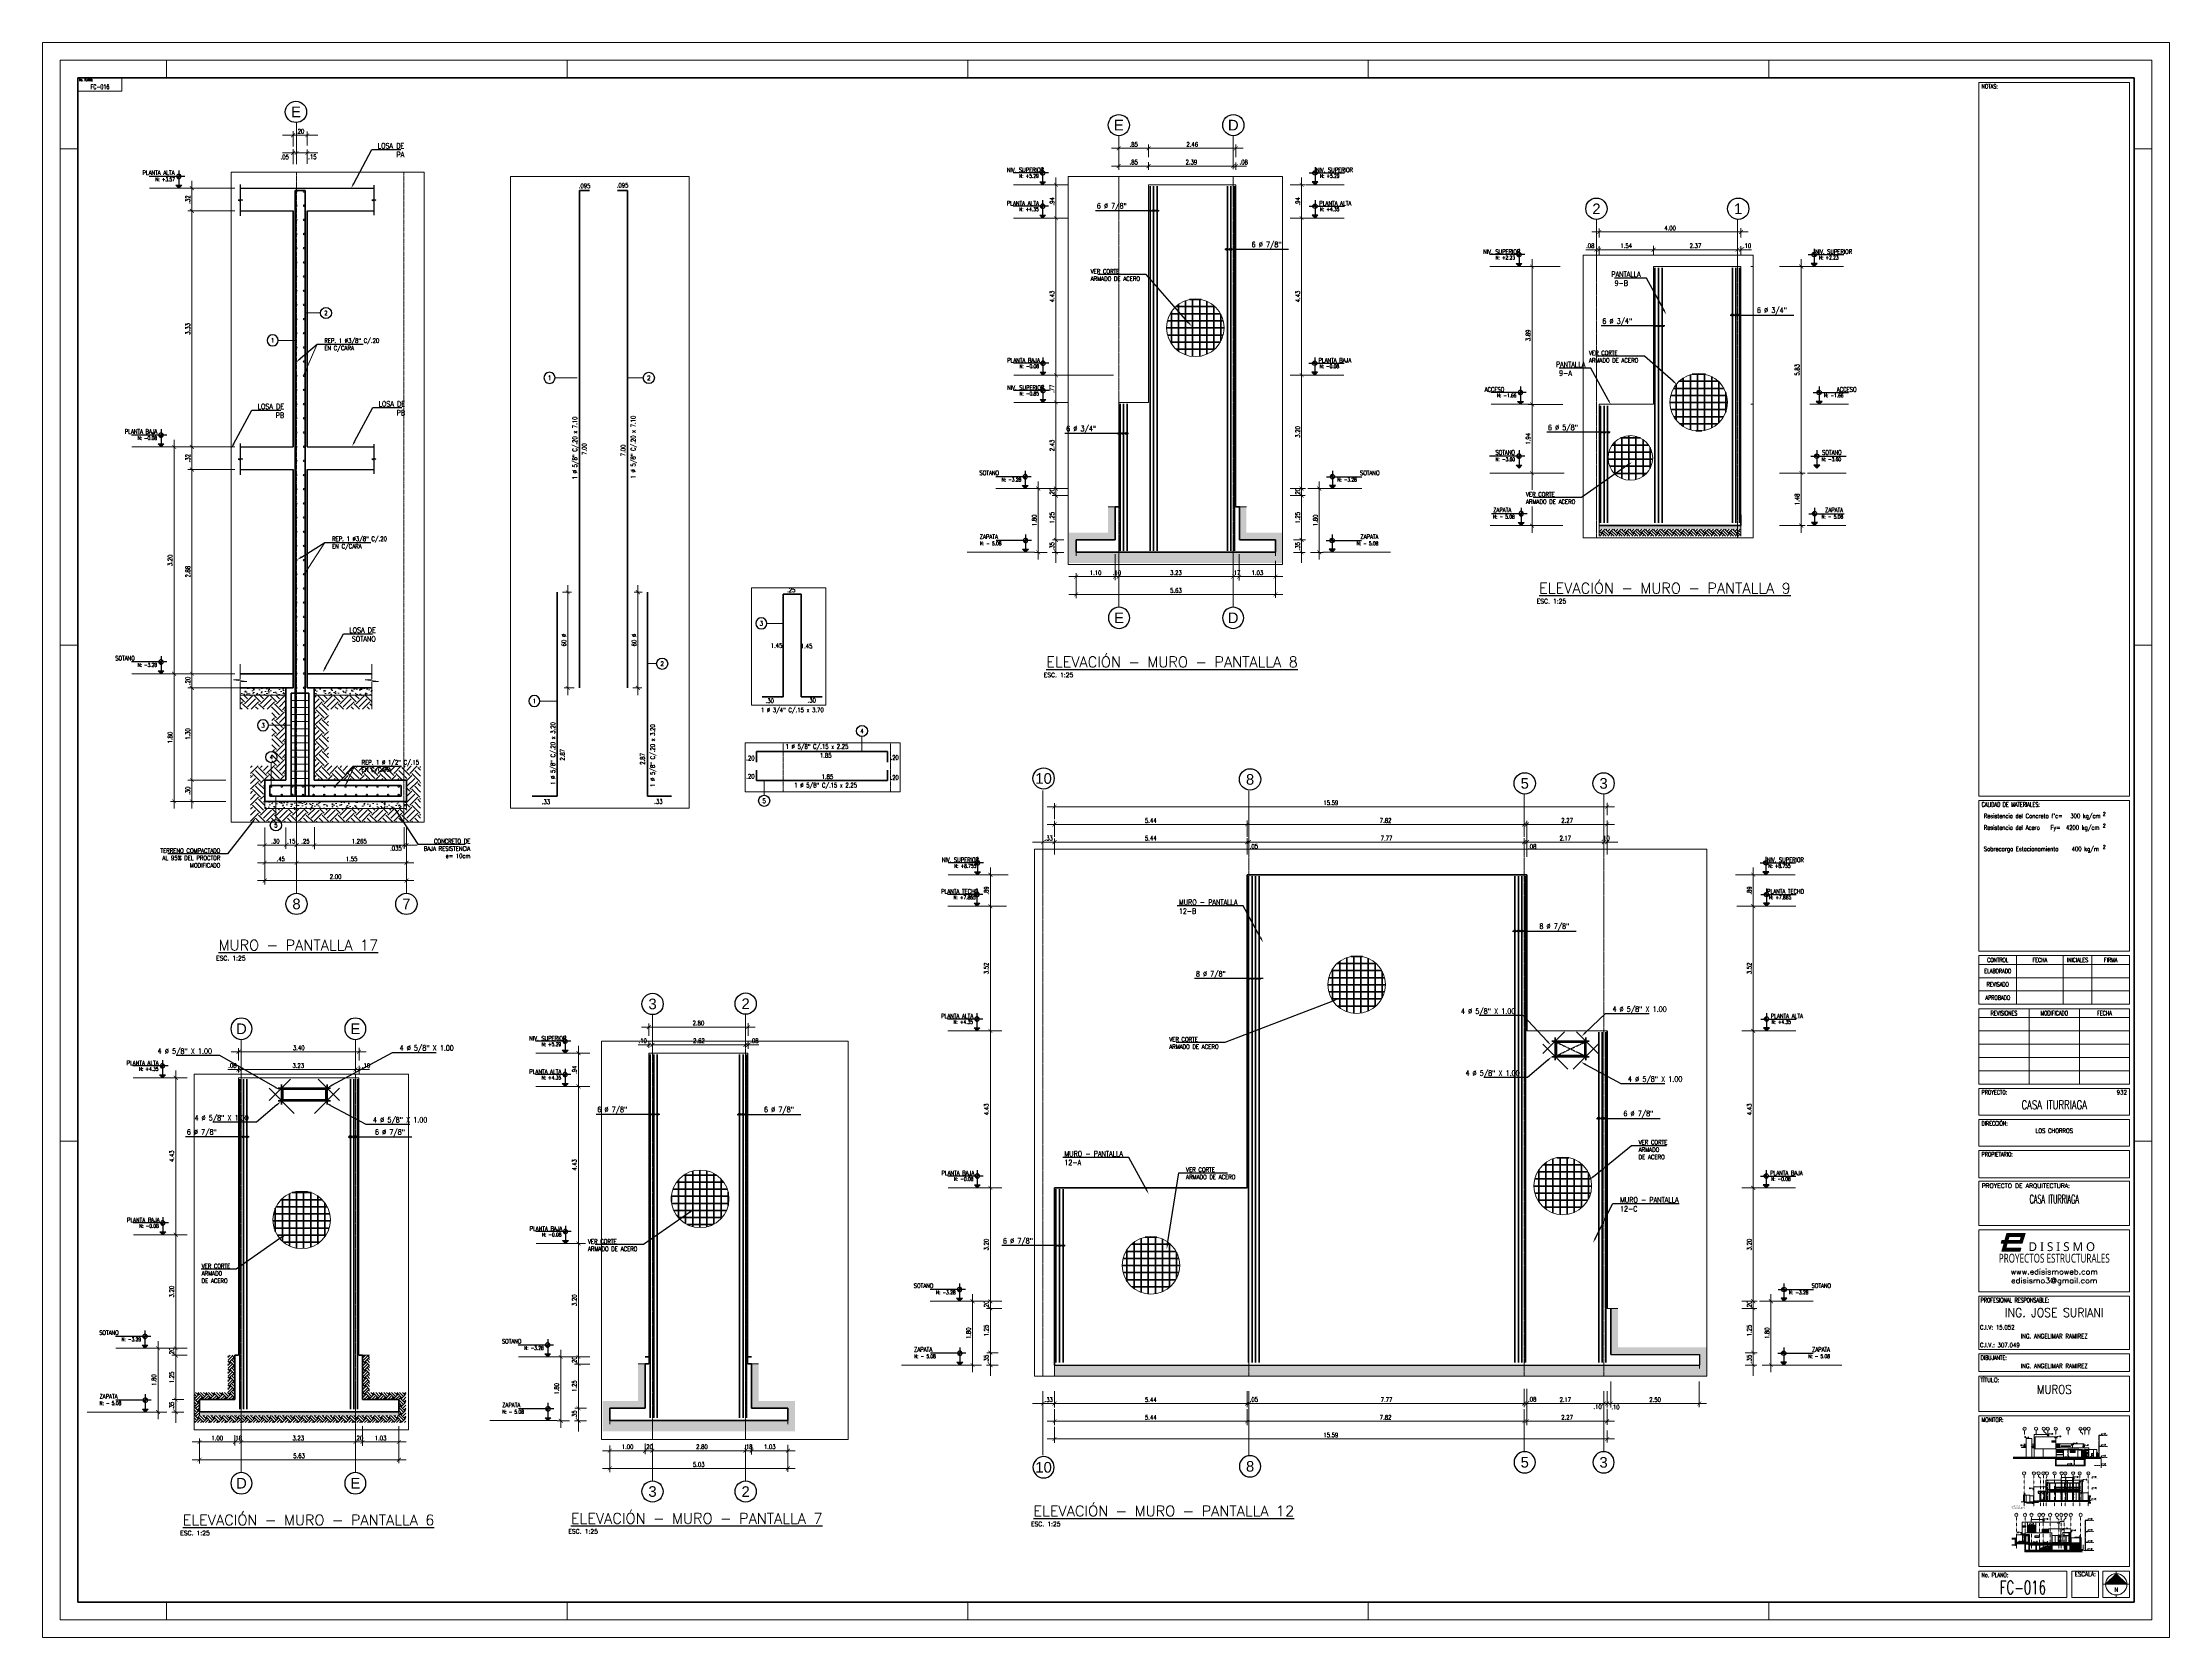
# Paper-space layout 'FC-016' of a CAD drawing. Header units: millimetres. Extents: x 117 to 1317, y -203 to 697.
# The model-space entities are those that its viewports show. They can reach past a viewport. Long polylines and large blocks are cut down to what shows.
import ezdxf
from ezdxf import colors
from ezdxf.entities.mleader import LeaderData, LeaderLine
from ezdxf.enums import TextEntityAlignment as Align
from ezdxf.math import Vec2, Vec3

# ---------------------------------------------------------------- set-up
doc = ezdxf.new("R2010")
doc.units = ezdxf.units.MM
for name, pattern in [('CENTER2', [28.575, 19.05, -3.175, 3.175, -3.175]), ('Dash', [0.006, 0.003, -0.003]), ('DASHDOT2', [0.5, 0.25, -0.125, 0, -0.125]), ('HIDDEN2', [0.1875, 0.125, -0.0625]), ('Línea de rejilla', [0.022225, 0.0127, -0.003175, 0.003175, -0.003175]), ('Oculto', [0.007144, 0.004763, -0.002381])]:
    doc.linetypes.add(name, pattern=pattern)
for name, color, linetype in [('A- VISTA 2', 252, 'Continuous'), ('D-COTA', 8, 'Continuous'), ('DLOSA', 4, 'Continuous'), ('EDIS-ELEMEMTO DE BORDE', 8, 'Continuous'), ('EDIS-MURO PERIMETRAL', 3, 'Continuous'), ('EDIS-TEXT', 3, 'Continuous'), ('SIM', 7, 'Continuous')]:
    doc.layers.add(name, color=color, linetype=linetype)
for name, color, linetype, lineweight in [('A-ANNO-DIMS', 7, 'Continuous', 9), ('A-DETL-THIN', 7, 'Continuous', 9), ('A-DOOR', 7, 'Continuous', 9), ('A-DOOR-FRAM', 7, 'Continuous', 18), ('A-FLOR', 7, 'Continuous', 9), ('A-FLOR-HRAL', 7, 'Continuous', 9), ('A-FLOR-LEVL', 7, 'Continuous', 9), ('A-FLOR-OVHD', 7, 'HIDDEN2', 9), ('A-FLOR-PATT', 8, 'Continuous', 35), ('A-GENM', 7, 'Continuous', 9), ('A-GLAZ', 151, 'Continuous', 9), ('A-ROOF', 132, 'Continuous', 9), ('A-ROOF-PATT', 7, 'Continuous', 9), ('A-WALL', 1, 'Continuous', 9), ('C-PRKG', 70, 'Continuous', 9), ('EDIS-CONCRETO BAJA RESIST', 8, 'Continuous', 9), ('EDIS-EJES COLUMNAS', 9, 'CENTER2', 15), ('EDIS-ESTRIBOS', 3, 'Continuous', 15), ('EDIS-Formato', 8, 'Continuous', 9), ('EDIS-PANTALLAS', 3, 'Continuous', 15), ('EDIS-PEDESTALES', 4, 'Continuous', 13), ('EDIS-PL-DIMENSION', 8, 'Continuous', 13), ('EDIS-REFUERZOS DETALLES', 7, 'Continuous', 40), ('EDIS-SIM', 42, 'Continuous', 15), ('EDIS-Texto', 7, 'Continuous', 13), ('EDIS-TEXTO VIGAS CARGA', 3, 'Continuous', 13), ('EDIS-TIERRA', 8, 'Continuous', 13), ('EST-FORMATO', 8, 'Continuous', 9), ('Est-PL-DIMENSION', 8, 'Continuous', 13), ('EST-TEXTO', 7, 'Continuous', 15), ('G-ANNO-DIMS', 2, 'Continuous', 9), ('G-ANNO-TEXT', 5, 'Continuous', 9), ('h-fachadas', 8, 'Continuous', 9), ('L-SITE', 91, 'Continuous', 9), ('P-SANR-FIXT', 7, 'Continuous', 9), ('Q-CASE', 31, 'Continuous', 9), ('S-BEAM', 12, 'Continuous', 9), ('S-COLS', 6, 'Continuous', 9), ('S-FNDN', 32, 'Continuous', 9), ('S-GRID', 3, 'Continuous', 9), ('S-GRID-IDEN', 3, 'Continuous', 9), ('S-STRS', 7, 'Continuous', 9), ('TEXT', 3, 'Continuous', 30)]:
    doc.layers.add(name, color=color, linetype=linetype, lineweight=lineweight)
doc.layers.add('EDIS-VIEWPORTS', color=151, linetype='Continuous', plot=False)
doc.styles.add('ARIAL', font='arial.ttf')
doc.styles.add('Arial_1', font='arial.ttf', dxfattribs={"height": 0.2})
doc.styles.add('Arial_2', font='arial.ttf', dxfattribs={"width": 0.8, "height": 0.18})
doc.styles.add('EDISISMO C.A.', font='romand.shx', dxfattribs={"width": 0.65})
doc.styles.add('marco', font='', dxfattribs={"width": 0.75, "height": 5})
doc.styles.add('ROMAND', font='romand.shx', dxfattribs={"width": 0.75, "height": 2.5})
doc.styles.add('TEXT 3.50', font='romand.shx', dxfattribs={"width": 0.75, "height": 3.5})
doc.styles.get('marco').set_extended_font_data('@Meiryo UI')
doc.dimstyles.new('cotas', dxfattribs={"dimtxt": 2.5, "dimasz": 3, "dimexe": 2, "dimexo": 3, "dimgap": 1, "dimtad": 1, "dimzin": 4, "dimdsep": 46, "dimtxsty": 'ROMAND', "dimblk": 'STICK', "dimcen": 0, "dimclrd": 256, "dimclre": 256, "dimclrt": 3, "dimazin": 0, "dimtfac": 1, "dimtix": 1, "dimtmove": 2, "dimatfit": 3, "dimfxl": 0.18, "dimtolj": 1, "dimtzin": 0, "dimlwd": 0, "dimlwe": -1, "dimarcsym": 1})
doc.dimstyles.new('Lineal_-_3_mm_Arial', dxfattribs={"dimscale": 0.3048, "dimtxt": 0.18, "dimasz": 0.492126, "dimexe": 0.492126, "dimexo": 0.164042, "dimgap": 0.164042, "dimtad": 1, "dimrnd": 0.01, "dimzin": 0, "dimdsep": 46, "dimtxsty": 'Arial_2', "dimblk1": 'OBLIQUE', "dimblk2": 'OBLIQUE', "dimsah": 1, "dimcen": 0.09, "dimdle": 0.164042, "dimclrt": 2, "dimazin": 0, "dimtfac": 1, "dimtix": 1, "dimtmove": 0, "dimatfit": 3, "dimfxl": 1, "dimtvp": 1, "dimtfill": 1, "dimtolj": 1, "dimtzin": 0, "dimarcsym": 2})
doc.dimstyles.new('Lineal_-_3_mm_Arial_1', dxfattribs={"dimscale": 0.3048, "dimtxt": 0.119063, "dimasz": 0.492126, "dimexe": 0.492126, "dimexo": 0.164042, "dimgap": 0.164042, "dimtad": 1, "dimrnd": 0.01, "dimzin": 4, "dimdsep": 46, "dimtxsty": 'ARIAL', "dimblk1": 'OBLIQUE', "dimblk2": 'OBLIQUE', "dimsah": 1, "dimcen": 0.09, "dimdle": 0.164042, "dimazin": 0, "dimtfac": 1, "dimtix": 1, "dimtmove": 1, "dimatfit": 3, "dimfxl": 1, "dimtvp": 1, "dimtfill": 1, "dimtolj": 1, "dimtzin": 0, "dimarcsym": 2})
pattern_1 = [(45, (1136.2034, 54.90408), (-0.1484924, 0.1484924), [])]
pattern_2 = [(0, (1136.2034, 54.90408), (1.1382, 0.2842), [0.0476, -0.8064, 0.0476, -0.8064, -4.5514]), (0, (1136.2034, 54.90408), (1.1382, 0.2842), [-1.7066, 0.0476, -1.6604, 0.0476, -0.8064, -1.9908]), (0, (1136.2034, 54.90408), (1.1382, 0.2842), [-4.2672, 0.0476, -0.5222, 0.0476, -1.3748]), (120, (1136.6304, 55.04688), (-0.8152244, 0.84361), [0.0476, -0.8064, 0.0476, -0.8064, -4.5514]), (120, (1136.6304, 55.04688), (-0.8152244, 0.84361), [-1.7066, 0.0476, -1.6604, 0.0476, -0.8064, -1.9908]), (120, (1136.6304, 55.04688), (-0.8152244, 0.84361), [-4.2672, 0.0476, -0.5222, 0.0476, -1.3748]), (240, (1136.7718, 55.61528), (-0.3229756, -1.12781), [0.0476, -0.8064, 0.0476, -0.8064, -4.5514]), (240, (1136.7718, 55.61528), (-0.3229756, -1.12781), [-1.7066, 0.0476, -1.6604, 0.0476, -0.8064, -1.9908]), (240, (1136.7718, 55.61528), (-0.3229756, -1.12781), [-4.2672, 0.0476, -0.5222, 0.0476, -1.3748])]
pattern_3 = [(0, (1136.2034, 54.90408), (0.5684, 0.1428), [0.0476, -0.3794, 0.0476, -0.3794, -2.2764]), (0, (1136.2034, 54.90408), (0.5684, 0.1428), [-0.854, 0.0476, -0.8064, 0.0476, -0.3794, -0.9954]), (0, (1136.2034, 54.90408), (0.5684, 0.1428), [-2.1336, 0.0476, -0.238, 0.0476, -0.6636]), (120, (1136.4162, 54.97548), (-0.4078684, 0.4208488), [0.0476, -0.3794, 0.0476, -0.3794, -2.2764]), (120, (1136.4162, 54.97548), (-0.4078684, 0.4208488), [-0.854, 0.0476, -0.8064, 0.0476, -0.3794, -0.9954]), (120, (1136.4162, 54.97548), (-0.4078684, 0.4208488), [-2.1336, 0.0476, -0.238, 0.0476, -0.6636]), (240, (1136.4876, 55.25968), (-0.1605316, -0.5636488), [0.0476, -0.3794, 0.0476, -0.3794, -2.2764]), (240, (1136.4876, 55.25968), (-0.1605316, -0.5636488), [-0.854, 0.0476, -0.8064, 0.0476, -0.3794, -0.9954]), (240, (1136.4876, 55.25968), (-0.1605316, -0.5636488), [-2.1336, 0.0476, -0.238, 0.0476, -0.6636])]
pattern_4 = [(0, (1119.47065, 100.04095), (1.1382, 0.2842), [0.0476, -0.8064, 0.0476, -0.8064, -4.5514]), (0, (1119.47065, 100.04095), (1.1382, 0.2842), [-1.7066, 0.0476, -1.6604, 0.0476, -0.8064, -1.9908]), (0, (1119.47065, 100.04095), (1.1382, 0.2842), [-4.2672, 0.0476, -0.5222, 0.0476, -1.3748]), (120, (1119.89765, 100.18375), (-0.8152244, 0.84361), [0.0476, -0.8064, 0.0476, -0.8064, -4.5514]), (120, (1119.89765, 100.18375), (-0.8152244, 0.84361), [-1.7066, 0.0476, -1.6604, 0.0476, -0.8064, -1.9908]), (120, (1119.89765, 100.18375), (-0.8152244, 0.84361), [-4.2672, 0.0476, -0.5222, 0.0476, -1.3748]), (240, (1120.04045, 100.75215), (-0.3229756, -1.12781), [0.0476, -0.8064, 0.0476, -0.8064, -4.5514]), (240, (1120.04045, 100.75215), (-0.3229756, -1.12781), [-1.7066, 0.0476, -1.6604, 0.0476, -0.8064, -1.9908]), (240, (1120.04045, 100.75215), (-0.3229756, -1.12781), [-4.2672, 0.0476, -0.5222, 0.0476, -1.3748])]
pattern_5 = [(0, (1119.47065, 100.04095), (0.5684, 0.1428), [0.0476, -0.3794, 0.0476, -0.3794, -2.2764]), (0, (1119.47065, 100.04095), (0.5684, 0.1428), [-0.854, 0.0476, -0.8064, 0.0476, -0.3794, -0.9954]), (0, (1119.47065, 100.04095), (0.5684, 0.1428), [-2.1336, 0.0476, -0.238, 0.0476, -0.6636]), (120, (1119.68485, 100.11235), (-0.4078684, 0.42084884), [0.0476, -0.3794, 0.0476, -0.3794, -2.2764]), (120, (1119.68485, 100.11235), (-0.4078684, 0.42084884), [-0.854, 0.0476, -0.8064, 0.0476, -0.3794, -0.9954]), (120, (1119.68485, 100.11235), (-0.4078684, 0.42084884), [-2.1336, 0.0476, -0.238, 0.0476, -0.6636]), (240, (1119.75485, 100.39655), (-0.1605316, -0.56364884), [0.0476, -0.3794, 0.0476, -0.3794, -2.2764]), (240, (1119.75485, 100.39655), (-0.1605316, -0.56364884), [-0.854, 0.0476, -0.8064, 0.0476, -0.3794, -0.9954]), (240, (1119.75485, 100.39655), (-0.1605316, -0.56364884), [-2.1336, 0.0476, -0.238, 0.0476, -0.6636])]
pattern_6 = [(0, (-5.422, 3.872), (0.813, 0.203), [0.034, -0.576, 0.034, -0.576, -3.251]), (0, (-5.422, 3.872), (0.813, 0.203), [-1.219, 0.034, -1.186, 0.034, -0.576, -1.422]), (0, (-5.422, 3.872), (0.813, 0.203), [-3.048, 0.034, -0.373, 0.034, -0.982]), (120, (-5.117, 3.974), (-0.5823032, 0.6025787), [0.034, -0.576, 0.034, -0.576, -3.251]), (120, (-5.117, 3.974), (-0.5823032, 0.6025787), [-1.219, 0.034, -1.186, 0.034, -0.576, -1.422]), (120, (-5.117, 3.974), (-0.5823032, 0.6025787), [-3.048, 0.034, -0.373, 0.034, -0.982]), (240, (-5.015, 4.38), (-0.2306968, -0.8055787), [0.034, -0.576, 0.034, -0.576, -3.251]), (240, (-5.015, 4.38), (-0.2306968, -0.8055787), [-1.219, 0.034, -1.186, 0.034, -0.576, -1.422]), (240, (-5.015, 4.38), (-0.2306968, -0.8055787), [-3.048, 0.034, -0.373, 0.034, -0.982])]
pattern_7 = [(45, (1119.47065, 100.04095), (-0.0742462, 0.0742462), [])]
pattern_8 = [(0, (1132.98787, 74.5002), (1.1382, 0.2842), [0.0476, -0.8064, 0.0476, -0.8064, -4.5514]), (0, (1132.98787, 74.5002), (1.1382, 0.2842), [-1.7066, 0.0476, -1.6604, 0.0476, -0.8064, -1.9908]), (0, (1132.98787, 74.5002), (1.1382, 0.2842), [-4.2672, 0.0476, -0.5222, 0.0476, -1.3748]), (120, (1133.41487, 74.643), (-0.8152244, 0.84361), [0.0476, -0.8064, 0.0476, -0.8064, -4.5514]), (120, (1133.41487, 74.643), (-0.8152244, 0.84361), [-1.7066, 0.0476, -1.6604, 0.0476, -0.8064, -1.9908]), (120, (1133.41487, 74.643), (-0.8152244, 0.84361), [-4.2672, 0.0476, -0.5222, 0.0476, -1.3748]), (240, (1133.55767, 75.2114), (-0.3229756, -1.12781), [0.0476, -0.8064, 0.0476, -0.8064, -4.5514]), (240, (1133.55767, 75.2114), (-0.3229756, -1.12781), [-1.7066, 0.0476, -1.6604, 0.0476, -0.8064, -1.9908]), (240, (1133.55767, 75.2114), (-0.3229756, -1.12781), [-4.2672, 0.0476, -0.5222, 0.0476, -1.3748])]
pattern_9 = [(0, (1132.98787, 74.50021), (0.5684, 0.1428), [0.0476, -0.3794, 0.0476, -0.3794, -2.2764]), (0, (1132.98787, 74.50021), (0.5684, 0.1428), [-0.854, 0.0476, -0.8064, 0.0476, -0.3794, -0.9954]), (0, (1132.98787, 74.50021), (0.5684, 0.1428), [-2.1336, 0.0476, -0.238, 0.0476, -0.6636]), (120, (1133.20207, 74.57161), (-0.4078684, 0.4208488), [0.0476, -0.3794, 0.0476, -0.3794, -2.2764]), (120, (1133.20207, 74.57161), (-0.4078684, 0.4208488), [-0.854, 0.0476, -0.8064, 0.0476, -0.3794, -0.9954]), (120, (1133.20207, 74.57161), (-0.4078684, 0.4208488), [-2.1336, 0.0476, -0.238, 0.0476, -0.6636]), (240, (1133.27347, 74.85581), (-0.1605316, -0.5636488), [0.0476, -0.3794, 0.0476, -0.3794, -2.2764]), (240, (1133.27347, 74.85581), (-0.1605316, -0.5636488), [-0.854, 0.0476, -0.8064, 0.0476, -0.3794, -0.9954]), (240, (1133.27347, 74.85581), (-0.1605316, -0.5636488), [-2.1336, 0.0476, -0.238, 0.0476, -0.6636])]
pattern_10 = [(0, (-21.769, 3.002), (0.813, 0.203), [0.034, -0.576, 0.034, -0.576, -3.251]), (0, (-21.769, 3.002), (0.813, 0.203), [-1.219, 0.034, -1.186, 0.034, -0.576, -1.422]), (0, (-21.769, 3.002), (0.813, 0.203), [-3.048, 0.034, -0.373, 0.034, -0.982]), (120, (-21.464, 3.104), (-0.5823032, 0.6025787), [0.034, -0.576, 0.034, -0.576, -3.251]), (120, (-21.464, 3.104), (-0.5823032, 0.6025787), [-1.219, 0.034, -1.186, 0.034, -0.576, -1.422]), (120, (-21.464, 3.104), (-0.5823032, 0.6025787), [-3.048, 0.034, -0.373, 0.034, -0.982]), (240, (-21.362, 3.51), (-0.2306968, -0.8055787), [0.034, -0.576, 0.034, -0.576, -3.251]), (240, (-21.362, 3.51), (-0.2306968, -0.8055787), [-1.219, 0.034, -1.186, 0.034, -0.576, -1.422]), (240, (-21.362, 3.51), (-0.2306968, -0.8055787), [-3.048, 0.034, -0.373, 0.034, -0.982])]

# ---------------------------------------------------------------- blocks, each defined once
blk = doc.blocks.new('NORTE ROT')
at = {"layer": 'EST-FORMATO'}
h = blk.add_hatch(color=256, dxfattribs=at)
h.paths.add_polyline_path([(0.6, 0), (0, 0.6), (0, 0)])
h.paths.add_polyline_path([(0, 0), (0, 0.6), (-0.6, 0)])
at = {"layer": 'EST-FORMATO', "color": 9}
for p, q in [((0.75, 0), (-0.75, 0)), ((0, 0.75), (0, 0)), ((0, -0.6), (0, -0.75))]:
    blk.add_line(p, q, dxfattribs=at)
at = {"layer": 'EST-FORMATO', "color": 7}
blk.add_lwpolyline([(-0.75, -0.75), (0.75, -0.75), (0.75, 0.75), (-0.75, 0.75)], close=True, dxfattribs=at)
at = {"layer": 'EST-FORMATO'}
blk.add_lwpolyline([(0.6, 0), (0, 0.6), (-0.6, 0)], dxfattribs=at)
at = {"layer": 'EST-FORMATO', "color": 7}
blk.add_circle((0, 0), 0.6, dxfattribs=at)
at = {"layer": 'EST-FORMATO', "insert": (0, -0.3), "char_height": 0.25, "attachment_point": 5, "style": 'EDISISMO C.A.'}
blk.add_mtext_dynamic_manual_height_columns('N', width=0.4112, gutter_width=0.76, heights=[0], dxfattribs=at)
blk = doc.blocks.new('g-2_95x3_60-fija-1 - V16-2257740-SUR-15')
at = {"layer": 'A-DOOR-FRAM'}
for p, q in [((25.34, 5), (25.34, 8.93)), ((25.34, 8.93), (27.85, 8.93)), ((27.8, 8.88), (25.39, 8.88)), ((25.39, 8.88), (25.39, 7.8)), ((27.8, 7.8), (27.8, 8.88)), ((27.85, 8.93), (27.85, 5)), ((27.85, 7.75), (25.34, 7.75)), ((25.34, 7.75), (27.85, 7.75)), ((27.85, 5), (25.34, 5)), ((25.39, 7.8), (27.8, 7.8)), ((25.39, 7.7), (26.57, 7.7)), ((25.39, 5.05), (25.39, 7.7)), ((26.57, 5.05), (25.39, 5.05)), ((26.57, 7.7), (26.57, 5.05)), ((26.62, 7.7), (27.8, 7.7)), ((26.62, 5.05), (26.62, 7.7)), ((27.8, 5.05), (26.62, 5.05)), ((27.8, 7.7), (27.8, 5.05))]:
    blk.add_line(p, q, dxfattribs=at)
blk = doc.blocks.new('G-de aparcamiento - aparcamiento 3_00x6_00-325780-SUR-15')
at = {"layer": 'C-PRKG'}
blk.add_line((16.04, 1.7), (21.24, 1.7), dxfattribs=at)
blk = doc.blocks.new('G-de aparcamiento - aparcamiento 3_00x5_50-326047-SUR-15')
at = {"layer": 'C-PRKG'}
blk.add_line((32.44, 1.7), (27.24, 1.7), dxfattribs=at)
blk = doc.blocks.new('g1-reja estacionamiento - Hoja con Ventana-1198717-SUR-15')
at = {"layer": 'A-DOOR'}
for p, q in [((32.18, 4.1), (32.18, 1.72)), ((32.19, 1.72), (32.18, 1.72)), ((32.19, 1.72), (32.19, 4.1)), ((32.23, 1.72), (32.19, 1.72)), ((32.23, 1.72), (32.23, 4.1))]:
    blk.add_line(p, q, dxfattribs=at)
blk = doc.blocks.new('1_91x2_30 - 1_60X2_30 2-1774885-SUR-15')
at = {"layer": 'A-DOOR', "lineweight": 18}
for p, q in [((15.98, 4), (15.97, 4)), ((15.97, 4), (15.97, 1.85)), ((15.97, 1.85), (15.98, 1.85)), ((15.98, 1.85), (15.98, 4))]:
    blk.add_line(p, q, dxfattribs=at)
at = {"layer": 'A-DOOR-FRAM', "lineweight": 18}
for p, q in [((15.94, 4.1), (15.94, 4.05)), ((16.04, 4.1), (15.94, 4.1)), ((15.94, 4.05), (16.04, 4.05)), ((15.99, 4.05), (15.96, 4.05)), ((15.96, 4.05), (15.96, 4)), ((15.96, 4), (15.99, 4)), ((15.99, 1.85), (15.96, 1.85)), ((15.96, 1.85), (15.96, 1.8)), ((15.96, 1.8), (15.99, 1.8)), ((15.99, 4), (15.99, 4.05)), ((15.99, 1.8), (15.99, 1.85)), ((16.04, 4.05), (16.04, 4.1))]:
    blk.add_line(p, q, dxfattribs=at)
at = {"layer": 'A-DOOR-FRAM'}
for p, q in [((15.94, 1.8), (15.94, 4.05)), ((15.96, 1.85), (15.96, 4)), ((15.99, 4), (15.99, 1.85)), ((16.04, 1.8), (16.04, 4.05))]:
    blk.add_line(p, q, dxfattribs=at)
blk = doc.blocks.new('g1-reja ACC-DERVICIO - Hoja con Ventana-1488031-SUR-15')
at = {"layer": 'A-DOOR'}
for p, q in [((28.6, 3.9), (28.6, 1.72)), ((28.64, 1.72), (28.6, 1.72)), ((28.6, 1.72), (28.6, 1.72)), ((28.64, 1.72), (28.64, 3.9)), ((28.66, 1.72), (28.64, 1.72)), ((28.66, 3.9), (28.66, 1.72)), ((28.7, 1.72), (28.66, 1.72)), ((28.7, 1.72), (28.7, 3.9)), ((28.73, 1.72), (28.7, 1.72)), ((28.73, 3.9), (28.73, 1.72)), ((28.77, 1.72), (28.73, 1.72)), ((28.77, 1.72), (28.77, 3.9)), ((28.79, 1.72), (28.77, 1.72)), ((28.79, 3.9), (28.79, 1.72)), ((28.83, 1.72), (28.79, 1.72)), ((28.83, 1.72), (28.83, 3.9)), ((28.86, 1.72), (28.83, 1.72)), ((28.86, 3.9), (28.86, 1.72)), ((28.9, 1.72), (28.86, 1.72)), ((28.9, 1.72), (28.9, 3.9)), ((28.92, 1.72), (28.9, 1.72)), ((28.92, 3.9), (28.92, 1.72)), ((28.96, 1.72), (28.92, 1.72)), ((28.96, 1.72), (28.96, 3.9)), ((28.99, 1.72), (28.96, 1.72)), ((28.99, 3.9), (28.99, 1.72)), ((29.03, 1.72), (28.99, 1.72)), ((29.03, 1.72), (29.03, 3.9)), ((29.05, 1.72), (29.03, 1.72)), ((29.05, 3.9), (29.05, 1.72)), ((29.09, 1.72), (29.05, 1.72)), ((29.09, 1.72), (29.09, 3.9)), ((29.12, 1.72), (29.09, 1.72)), ((29.12, 3.9), (29.12, 1.72)), ((29.16, 1.72), (29.12, 1.72)), ((29.16, 1.72), (29.16, 3.9)), ((29.18, 1.72), (29.16, 1.72)), ((29.18, 3.9), (29.18, 1.72)), ((29.22, 1.72), (29.18, 1.72)), ((29.22, 1.72), (29.22, 3.9)), ((29.24, 1.72), (29.22, 1.72)), ((29.24, 3.9), (29.24, 1.72)), ((29.29, 1.72), (29.24, 1.72)), ((29.29, 1.72), (29.29, 3.9)), ((29.31, 1.72), (29.29, 1.72)), ((29.31, 3.9), (29.31, 1.72)), ((29.35, 1.72), (29.31, 1.72)), ((29.35, 1.72), (29.35, 3.9)), ((29.37, 1.72), (29.35, 1.72)), ((29.37, 3.9), (29.37, 1.72)), ((29.42, 1.72), (29.37, 1.72)), ((29.42, 1.72), (29.42, 3.9)), ((29.44, 1.72), (29.42, 1.72)), ((29.44, 3.9), (29.44, 1.72)), ((29.48, 1.72), (29.44, 1.72)), ((29.48, 1.72), (29.48, 3.9)), ((29.5, 1.72), (29.48, 1.72)), ((29.5, 3.9), (29.5, 1.72)), ((29.55, 1.72), (29.5, 1.72)), ((29.55, 1.72), (29.55, 3.9)), ((29.57, 1.72), (29.55, 1.72)), ((29.57, 3.9), (29.57, 1.72)), ((29.61, 1.72), (29.57, 1.72)), ((29.61, 1.72), (29.61, 3.9)), ((29.63, 1.72), (29.61, 1.72)), ((29.63, 3.9), (29.63, 1.72)), ((29.68, 1.72), (29.63, 1.72)), ((29.68, 1.72), (29.68, 3.9)), ((29.7, 1.72), (29.68, 1.72)), ((29.7, 3.9), (29.7, 1.72)), ((29.74, 1.72), (29.7, 1.72)), ((29.74, 1.72), (29.74, 3.9)), ((29.76, 1.72), (29.74, 1.72)), ((29.76, 3.9), (29.76, 1.72)), ((29.8, 1.72), (29.76, 1.72)), ((29.8, 1.72), (29.8, 3.9)), ((29.83, 1.72), (29.8, 1.72)), ((29.83, 3.9), (29.83, 1.72)), ((29.87, 1.72), (29.83, 1.72)), ((29.87, 1.72), (29.87, 3.9)), ((29.89, 1.72), (29.87, 1.72)), ((29.89, 3.9), (29.89, 1.72)), ((29.93, 1.72), (29.89, 1.72)), ((29.93, 1.72), (29.93, 3.9)), ((29.96, 1.72), (29.93, 1.72)), ((29.96, 3.9), (29.96, 1.72)), ((30, 1.72), (29.96, 1.72)), ((30, 1.72), (30, 3.9)), ((30.02, 1.72), (30, 1.72)), ((30.02, 3.9), (30.02, 1.72)), ((30.06, 1.72), (30.02, 1.72)), ((30.06, 1.72), (30.06, 3.9)), ((30.09, 1.72), (30.06, 1.72)), ((30.09, 3.9), (30.09, 1.72)), ((30.13, 1.72), (30.09, 1.72)), ((30.13, 1.72), (30.13, 3.9)), ((30.15, 1.72), (30.13, 1.72)), ((30.15, 3.9), (30.15, 1.72)), ((30.19, 1.72), (30.15, 1.72)), ((30.19, 1.72), (30.19, 3.9)), ((30.22, 1.72), (30.19, 1.72)), ((30.22, 3.9), (30.22, 1.72)), ((30.26, 1.72), (30.22, 1.72)), ((30.26, 1.72), (30.26, 3.9)), ((30.28, 1.72), (30.26, 1.72)), ((30.28, 3.9), (30.28, 1.72)), ((30.32, 1.72), (30.28, 1.72)), ((30.32, 1.72), (30.32, 3.9)), ((30.34, 1.72), (30.32, 1.72)), ((30.34, 3.9), (30.34, 1.72)), ((30.39, 1.72), (30.34, 1.72)), ((30.39, 1.72), (30.39, 3.9)), ((30.41, 1.72), (30.39, 1.72)), ((30.41, 3.9), (30.41, 1.72)), ((30.45, 1.72), (30.41, 1.72)), ((30.45, 1.72), (30.45, 3.9)), ((30.47, 1.72), (30.45, 1.72)), ((30.47, 3.9), (30.47, 1.72)), ((30.52, 1.72), (30.47, 1.72)), ((30.52, 1.72), (30.52, 3.9)), ((30.54, 1.72), (30.52, 1.72)), ((30.54, 3.9), (30.54, 1.72)), ((30.58, 1.72), (30.54, 1.72)), ((30.58, 1.72), (30.58, 3.9)), ((30.6, 1.72), (30.58, 1.72)), ((30.6, 3.9), (30.6, 1.72)), ((30.65, 1.72), (30.6, 1.72)), ((30.65, 1.72), (30.65, 3.9)), ((30.67, 1.72), (30.65, 1.72)), ((30.67, 3.9), (30.67, 1.72)), ((30.71, 1.72), (30.67, 1.72)), ((30.71, 1.72), (30.71, 3.9)), ((30.73, 1.72), (30.71, 1.72)), ((30.73, 3.9), (30.73, 1.72)), ((30.78, 1.72), (30.73, 1.72)), ((30.78, 1.72), (30.78, 3.9)), ((30.8, 1.72), (30.78, 1.72)), ((30.8, 3.9), (30.8, 1.72)), ((30.84, 1.72), (30.8, 1.72)), ((30.84, 1.72), (30.84, 3.9)), ((30.86, 1.72), (30.84, 1.72)), ((30.86, 3.9), (30.86, 1.72)), ((30.91, 1.72), (30.86, 1.72)), ((30.91, 1.72), (30.91, 3.9)), ((30.93, 1.72), (30.91, 1.72)), ((30.93, 3.9), (30.93, 1.72)), ((30.97, 1.72), (30.93, 1.72)), ((30.97, 1.72), (30.97, 3.9)), ((30.99, 1.72), (30.97, 1.72)), ((30.99, 3.9), (30.99, 1.72)), ((31.03, 1.72), (30.99, 1.72)), ((31.03, 1.72), (31.03, 3.9)), ((31.06, 1.72), (31.03, 1.72)), ((31.06, 3.9), (31.06, 1.72)), ((31.1, 1.72), (31.06, 1.72)), ((31.1, 1.72), (31.1, 3.9)), ((31.12, 1.72), (31.1, 1.72)), ((31.12, 3.9), (31.12, 1.72)), ((31.16, 1.72), (31.12, 1.72)), ((31.16, 1.72), (31.16, 3.9)), ((31.19, 1.72), (31.16, 1.72)), ((31.19, 3.9), (31.19, 1.72)), ((31.23, 1.72), (31.19, 1.72)), ((31.23, 1.72), (31.23, 3.9)), ((31.25, 1.72), (31.23, 1.72)), ((31.25, 3.9), (31.25, 1.72)), ((31.29, 1.72), (31.25, 1.72)), ((31.29, 1.72), (31.29, 3.9)), ((31.32, 1.72), (31.29, 1.72)), ((31.32, 3.9), (31.32, 1.72)), ((31.36, 1.72), (31.32, 1.72)), ((31.36, 1.72), (31.36, 3.9)), ((31.38, 1.72), (31.36, 1.72)), ((31.38, 3.9), (31.38, 1.72)), ((31.42, 1.72), (31.38, 1.72)), ((31.42, 1.72), (31.42, 3.9)), ((31.45, 1.72), (31.42, 1.72)), ((31.45, 3.9), (31.45, 1.72)), ((31.49, 1.72), (31.45, 1.72)), ((31.49, 1.72), (31.49, 3.9)), ((31.51, 1.72), (31.49, 1.72)), ((31.51, 3.9), (31.51, 1.72)), ((31.55, 1.72), (31.51, 1.72)), ((31.55, 1.72), (31.55, 3.9)), ((31.57, 1.72), (31.55, 1.72)), ((31.57, 3.9), (31.57, 1.72)), ((31.62, 1.72), (31.57, 1.72)), ((31.62, 1.72), (31.62, 3.9)), ((31.64, 1.72), (31.62, 1.72)), ((31.64, 3.9), (31.64, 1.72)), ((31.68, 1.72), (31.64, 1.72)), ((31.68, 1.72), (31.68, 3.9)), ((31.7, 1.72), (31.68, 1.72)), ((31.7, 3.9), (31.7, 1.72)), ((31.75, 1.72), (31.7, 1.72)), ((31.75, 1.72), (31.75, 3.9)), ((31.77, 1.72), (31.75, 1.72)), ((31.77, 3.9), (31.77, 1.72)), ((31.81, 1.72), (31.77, 1.72)), ((31.81, 1.72), (31.81, 3.9)), ((31.83, 1.72), (31.81, 1.72)), ((31.83, 3.9), (31.83, 1.72)), ((31.88, 1.72), (31.83, 1.72)), ((31.88, 1.72), (31.88, 3.9)), ((31.9, 1.72), (31.88, 1.72)), ((31.9, 3.9), (31.9, 1.72)), ((31.94, 1.72), (31.9, 1.72)), ((31.94, 1.72), (31.94, 3.9)), ((31.96, 1.72), (31.94, 1.72)), ((31.96, 3.9), (31.96, 1.72)), ((32.01, 1.72), (31.96, 1.72)), ((32.01, 1.72), (32.01, 3.9)), ((32.03, 1.72), (32.01, 1.72)), ((32.03, 3.9), (32.03, 1.72)), ((32.07, 1.72), (32.03, 1.72)), ((32.07, 1.72), (32.07, 3.9)), ((32.09, 1.72), (32.07, 1.72)), ((32.09, 3.9), (32.09, 1.72)), ((32.13, 1.72), (32.09, 1.72)), ((32.13, 1.72), (32.13, 3.9)), ((32.16, 1.72), (32.13, 1.72)), ((32.16, 3.9), (32.16, 1.72)), ((32.18, 1.72), (32.16, 1.72)), ((32.24, 1.72), (32.23, 1.72)), ((32.24, 3.9), (32.24, 1.72)), ((32.26, 1.72), (32.24, 1.72)), ((32.26, 1.72), (32.26, 3.9)), ((32.28, 1.72), (32.26, 1.72)), ((32.28, 3.9), (32.28, 1.72))]:
    blk.add_line(p, q, dxfattribs=at)
blk = doc.blocks.new('Coulissante - Apparente-vidrio - 1_10x2_40-2148300-SUR-15')
at = {"layer": 'A-DOOR'}
for p, q in [((10.37, 7.77), (10.32, 7.77)), ((10.37, 4.95), (10.37, 7.77)), ((10.39, 5.9), (10.39, 5.92)), ((10.39, 5.8), (10.39, 5.9)), ((10.39, 5.78), (10.39, 5.8)), ((10.4, 5.92), (10.4, 7.72)), ((10.4, 7.72), (11.37, 7.72)), ((10.4, 5), (10.4, 5.78)), ((11.37, 5), (10.4, 5)), ((10.41, 5.92), (10.41, 5.9)), ((10.41, 5.9), (10.41, 5.8)), ((10.41, 5.8), (10.41, 5.78)), ((11.37, 7.72), (11.37, 5)), ((11.42, 7.77), (11.42, 4.95))]:
    blk.add_line(p, q, dxfattribs=at)
for points in [[(10.39, 5.92), (10.4, 5.92), (10.4, 5.92), (10.41, 5.92), (10.41, 5.92)], [(10.39, 5.9), (10.4, 5.9), (10.4, 5.9), (10.41, 5.9), (10.41, 5.9)], [(10.39, 5.8), (10.4, 5.8), (10.4, 5.8), (10.41, 5.8), (10.41, 5.8)], [(10.39, 5.78), (10.4, 5.78), (10.4, 5.78), (10.41, 5.78), (10.41, 5.78)]]:
    blk.add_open_spline(points, degree=3, dxfattribs=at)
at = {"layer": 'A-DOOR-FRAM'}
for p, q in [((11.62, 7.85), (10.32, 7.85)), ((10.32, 7.77), (11.62, 7.77))]:
    blk.add_line(p, q, dxfattribs=at)
blk = doc.blocks.new('1_00x2_60 fija - 1_75x_70-1960592-SUR-15')
at = {"layer": 'A-DOOR-FRAM'}
for p, q in [((15.84, 7.65), (14.09, 7.65)), ((14.09, 7.65), (14.09, 6.95)), ((14.09, 6.95), (15.84, 6.95)), ((14.14, 7.6), (15.79, 7.6)), ((14.14, 7), (14.14, 7.6)), ((15.79, 7), (14.14, 7)), ((14.19, 7.55), (15.74, 7.55)), ((14.19, 7.05), (14.19, 7.55)), ((15.74, 7.05), (14.19, 7.05)), ((15.74, 7.55), (15.74, 7.05)), ((15.79, 7.6), (15.79, 7)), ((15.84, 6.95), (15.84, 7.65))]:
    blk.add_line(p, q, dxfattribs=at)
blk = doc.blocks.new('PUERTA CORR 1_68 - 2_44-1872665-SUR-15')
at = {"layer": 'A-DOOR-FRAM'}
for p, q in [((20.94, 4.95), (20.94, 7.8)), ((20.94, 7.8), (23.48, 7.8)), ((20.99, 7.75), (22.18, 7.75)), ((20.99, 5), (20.99, 7.75)), ((22.18, 5), (20.99, 5)), ((22.18, 7.75), (22.18, 5)), ((22.23, 7.8), (22.23, 4.95)), ((22.23, 7.75), (23.43, 7.75)), ((23.43, 5), (22.23, 5)), ((23.43, 7.75), (23.43, 5)), ((23.48, 7.8), (23.48, 4.95))]:
    blk.add_line(p, q, dxfattribs=at)
blk = doc.blocks.new('Coche _1_ - Coche _1_-1978042-SUR-15')
at = {"layer": 'L-SITE'}
for centre, radius, start, end in [((17.25, 2.04), 0.336, 360, 180), ((17.25, 2.04), 0.336, 180, 360), ((17.25, 2.04), 0.246, 0, 180), ((17.25, 2.04), 0.246, 180, 360), ((17.25, 2.04), 0.223, 159.81409, 199.83847), ((17.25, 2.04), 0.207, 161.0338, 198.84899), ((17.25, 2.04), 0.223, 219.95774, 259.83847), ((17.25, 2.04), 0.223, 99.95774, 139.84053), ((17.25, 2.04), 0.207, 101.16486, 138.86221), ((17.25, 2.04), 0.207, 221.16486, 258.84899), ((17.25, 2.04), 0.0868, 163.75746, 196.23091), ((17.25, 2.04), 0.0868, 103.75746, 136.23091), ((17.25, 2.04), 0.0868, 223.75746, 256.23091), ((17.25, 2.04), 0.0868, 43.75746, 76.23091), ((17.25, 2.04), 0.0868, 283.75746, 316.23091), ((17.25, 2.04), 0.223, 39.95774, 79.83847), ((17.25, 2.04), 0.223, 279.95774, 319.83847), ((17.25, 2.04), 0.207, 41.16486, 78.84899), ((17.25, 2.04), 0.207, 281.16486, 318.84899), ((17.25, 2.04), 0.0868, 343.75746, 16.23091), ((17.25, 2.04), 0.207, 341.16486, 18.84899), ((17.25, 2.04), 0.223, 339.95774, 19.83847), ((19.02, 2.57), 0.0127, 0, 180), ((19.02, 2.57), 0.0127, 180, 0), ((19.95, 2.04), 0.336, 0, 180), ((19.95, 2.04), 0.336, 180, 360), ((19.95, 2.04), 0.246, 0, 180), ((19.95, 2.04), 0.246, 180, 360), ((19.95, 2.04), 0.223, 159.81409, 199.83847), ((19.95, 2.04), 0.207, 161.0338, 198.84899), ((19.95, 2.04), 0.223, 99.95774, 139.84053), ((19.95, 2.04), 0.223, 219.95774, 259.83847), ((19.95, 2.04), 0.207, 101.16486, 138.86221), ((19.95, 2.04), 0.207, 221.16486, 258.84899), ((19.95, 2.04), 0.0868, 163.75746, 196.23091), ((19.95, 2.04), 0.0868, 103.75746, 136.23091), ((19.95, 2.04), 0.0868, 223.75746, 256.23091), ((19.95, 2.04), 0.0868, 43.75746, 76.23091), ((19.95, 2.04), 0.0868, 283.75746, 316.23091), ((19.95, 2.04), 0.223, 39.95774, 79.83847), ((19.95, 2.04), 0.207, 41.16486, 78.84899), ((19.95, 2.04), 0.207, 281.16486, 318.84899), ((19.95, 2.04), 0.223, 279.95774, 319.83847), ((19.95, 2.04), 0.0868, 343.75746, 16.23091), ((19.95, 2.04), 0.207, 341.16486, 18.84899), ((19.95, 2.04), 0.223, 339.95774, 19.83847)]:
    blk.add_arc(centre, radius, start, end, dxfattribs=at)
for start_param, end_param in [(0, 3.141593), (3.141593, 6.283185)]:
    blk.add_ellipse((16.38, 2.08), major_axis=(-0.0092, 0.0357), ratio=0.886549, start_param=start_param, end_param=end_param, dxfattribs=at)
for points, knots in [([(20.59, 1.98), (20.58, 1.98), (20.57, 1.97), (20.48, 1.95), (20.39, 1.94), (20.34, 1.94), (20.34, 1.94), (20.34, 1.98), (20.33, 2.06), (20.33, 2.11), (20.3, 2.18), (20.27, 2.24), (20.23, 2.3), (20.18, 2.35), (20.14, 2.38), (20.08, 2.4), (20.02, 2.42), (19.97, 2.42), (19.91, 2.42), (19.84, 2.4), (19.77, 2.37), (19.72, 2.33), (19.67, 2.29), (19.63, 2.23), (19.6, 2.17), (19.58, 2.12), (19.58, 2.06), (19.57, 1.99), (19.58, 1.95), (19.58, 1.94), (19.57, 1.94), (19.57, 1.93), (19.46, 1.93), (19.16, 1.93), (18.84, 1.93), (18.54, 1.93), (18.25, 1.93), (18.02, 1.94), (17.75, 1.94), (17.64, 1.93), (17.63, 1.94), (17.63, 2.02), (17.62, 2.09), (17.61, 2.15), (17.58, 2.21), (17.54, 2.28), (17.49, 2.33), (17.43, 2.37), (17.37, 2.39), (17.3, 2.41), (17.25, 2.41), (17.2, 2.41), (17.11, 2.38), (17.03, 2.34), (16.98, 2.3), (16.93, 2.24), (16.9, 2.18), (16.88, 2.12), (16.86, 2.08), (16.86, 1.93), (16.86, 1.91), (16.86, 1.9), (16.85, 1.89), (16.81, 1.89), (16.61, 1.9), (16.51, 1.9), (16.35, 1.91), (16.35, 1.91), (16.35, 1.94), (16.33, 1.94), (16.31, 1.96), (16.29, 1.98), (16.29, 2), (16.29, 2), (16.27, 2), (16.27, 2.01), (16.27, 2.02), (16.27, 2.02), (16.28, 2.03), (16.28, 2.03), (16.28, 2.04), (16.27, 2.05), (16.27, 2.05), (16.27, 2.05), (16.27, 2.05), (16.28, 2.05), (16.28, 2.05), (16.28, 2.07), (16.27, 2.07), (16.27, 2.07), (16.26, 2.07), (16.26, 2.07), (16.27, 2.07), (16.27, 2.08), (16.27, 2.08), (16.27, 2.09), (16.26, 2.09), (16.26, 2.09), (16.26, 2.1), (16.26, 2.1), (16.27, 2.1), (16.27, 2.1), (16.27, 2.12), (16.27, 2.12), (16.26, 2.12), (16.26, 2.12), (16.26, 2.13), (16.26, 2.13), (16.25, 2.13), (16.25, 2.13), (16.25, 2.18), (16.24, 2.24), (16.24, 2.25), (16.25, 2.25), (16.25, 2.26), (16.25, 2.32), (16.25, 2.33), (16.26, 2.35), (16.3, 2.43), (16.34, 2.5), (16.34, 2.51), (16.35, 2.52), (16.43, 2.58), (16.53, 2.64), (16.61, 2.68), (16.74, 2.75), (16.88, 2.8), (16.9, 2.81), (16.91, 2.81), (16.94, 2.81), (17, 2.81), (17.03, 2.81), (17.04, 2.81), (17.07, 2.83), (17.16, 2.89), (17.32, 2.98), (17.51, 3.08), (17.75, 3.18), (17.88, 3.24), (17.98, 3.27), (18.04, 3.29), (18.1, 3.3), (18.22, 3.33), (18.36, 3.34), (18.52, 3.36), (18.69, 3.36), (18.92, 3.36), (19.14, 3.35), (19.42, 3.33), (19.66, 3.32), (19.95, 3.29), (20.11, 3.27), (20.18, 3.26), (20.22, 3.25), (20.27, 3.24), (20.37, 3.24), (20.45, 3.24), (20.48, 3.23), (20.5, 3.22), (20.51, 3.19), (20.53, 3.12), (20.56, 2.98), (20.58, 2.91), (20.59, 2.88), (20.59, 2.87)], [8.395682, 8.395682, 8.395682, 8.395682, 9, 10, 11, 12, 13, 14, 15, 16, 17, 18, 19, 20, 21, 22, 23, 24, 25, 26, 27, 28, 29, 30, 31, 32, 33, 34, 35, 36, 37, 38, 39, 40, 41, 42, 43, 44, 45, 46, 47, 48, 49, 50, 51, 52, 53, 54, 55, 56, 57, 58, 59, 60, 61, 62, 63, 64, 65, 66, 67, 68, 69, 70, 71, 72, 73, 74, 75, 76, 77, 78, 79, 80, 81, 82, 83, 84, 85, 86, 87, 88, 89, 90, 91, 92, 93, 94, 95, 96, 97, 98, 99, 100, 101, 102, 103, 104, 105, 106, 107, 108, 109, 110, 111, 112, 113, 114, 115, 116, 117, 118, 119, 120, 121, 122, 123, 124, 125, 126, 127, 128, 129, 130, 131, 132, 133, 134, 135, 136, 137, 138, 139, 140, 141, 142, 143, 144, 145, 146, 147, 148, 149, 150, 151, 152, 153, 154, 155, 156, 157, 158, 159, 160, 161, 162, 163, 164, 165, 166, 167, 168, 169, 169.616248, 169.616248, 169.616248, 169.616248]), ([(16.83, 2.54), (17.11, 2.55), (17.42, 2.56), (17.7, 2.56), (18.05, 2.57), (18.68, 2.59), (19.1, 2.59), (19.44, 2.6), (19.99, 2.61), (20.36, 2.61), (20.52, 2.61), (20.58, 2.61), (20.59, 2.61)], [0, 0, 0, 0, 1, 2, 3, 4, 5, 6, 7, 8, 9, 9.338557, 9.338557, 9.338557, 9.338557]), ([(16.83, 2.54), (17.11, 2.55), (17.42, 2.56), (17.7, 2.56), (18.05, 2.57), (18.68, 2.59), (19.1, 2.59), (19.44, 2.6), (19.99, 2.61), (20.36, 2.61), (20.52, 2.61), (20.58, 2.61), (20.59, 2.61)], [0, 0, 0, 0, 1, 2, 3, 4, 5, 6, 7, 8, 9, 9.338557, 9.338557, 9.338557, 9.338557]), ([(17.17, 2.06), (17.17, 2.06), (17.16, 2.06), (17.16, 2.06), (17.16, 2.07), (17.16, 2.07), (17.12, 2.1), (17.09, 2.12), (17.09, 2.13), (17.09, 2.13), (17.09, 2.13), (17.09, 2.13)], [0, 0, 0, 0, 1, 2, 3, 4, 5, 6, 7, 8, 8.5, 8.5, 8.5, 8.5]), ([(17.09, 2.13), (17.09, 2.13), (17.1, 2.13), (17.14, 2.11), (17.17, 2.1), (17.17, 2.1), (17.18, 2.1), (17.19, 2.1), (17.19, 2.09), (17.18, 2.07), (17.17, 2.06), (17.17, 2.06)], [8.5, 8.5, 8.5, 8.5, 9, 10, 11, 12, 13, 14, 15, 16, 17, 17, 17, 17]), ([(17.09, 1.95), (17.09, 1.95), (17.09, 1.96), (17.12, 1.98), (17.16, 2), (17.16, 2), (17.16, 2.01), (17.16, 2.01), (17.17, 2.01), (17.19, 1.99), (17.19, 1.98), (17.19, 1.98)], [8.5, 8.5, 8.5, 8.5, 9, 10, 11, 12, 13, 14, 15, 16, 17, 17, 17, 17]), ([(17.19, 1.98), (17.19, 1.98), (17.19, 1.98), (17.18, 1.97), (17.17, 1.98), (17.17, 1.98), (17.13, 1.96), (17.09, 1.94), (17.09, 1.94), (17.09, 1.95), (17.09, 1.95), (17.09, 1.95)], [0, 0, 0, 0, 1, 2, 3, 4, 5, 6, 7, 8, 8.5, 8.5, 8.5, 8.5]), ([(17.23, 2.11), (17.23, 2.11), (17.22, 2.12), (17.23, 2.13), (17.23, 2.13), (17.23, 2.13), (17.24, 2.18), (17.24, 2.21), (17.24, 2.22), (17.25, 2.22), (17.25, 2.22), (17.25, 2.22)], [0, 0, 0, 0, 1, 2, 3, 4, 5, 6, 7, 8, 8.5, 8.5, 8.5, 8.5]), ([(17.24, 1.86), (17.24, 1.86), (17.24, 1.86), (17.23, 1.9), (17.23, 1.94), (17.23, 1.94), (17.22, 1.95), (17.22, 1.96), (17.23, 1.96), (17.25, 1.96), (17.26, 1.96), (17.26, 1.96)], [8.5, 8.5, 8.5, 8.5, 9, 10, 11, 12, 13, 14, 15, 16, 17, 17, 17, 17]), ([(17.25, 2.22), (17.25, 2.22), (17.25, 2.21), (17.26, 2.17), (17.26, 2.13), (17.26, 2.13), (17.27, 2.13), (17.27, 2.12), (17.26, 2.11), (17.24, 2.11), (17.23, 2.11), (17.23, 2.11)], [8.5, 8.5, 8.5, 8.5, 9, 10, 11, 12, 13, 14, 15, 16, 17, 17, 17, 17]), ([(17.26, 1.96), (17.27, 1.96), (17.27, 1.96), (17.27, 1.95), (17.26, 1.95), (17.26, 1.94), (17.25, 1.9), (17.25, 1.86), (17.25, 1.85), (17.24, 1.85), (17.24, 1.85), (17.24, 1.86)], [0, 0, 0, 0, 1, 2, 3, 4, 5, 6, 7, 8, 8.5, 8.5, 8.5, 8.5]), ([(17.3, 2.09), (17.3, 2.09), (17.31, 2.1), (17.31, 2.1), (17.32, 2.1), (17.32, 2.1), (17.36, 2.11), (17.4, 2.13), (17.4, 2.13), (17.4, 2.13), (17.41, 2.12), (17.4, 2.12)], [0, 0, 0, 0, 1, 2, 3, 4, 5, 6, 7, 8, 8.5, 8.5, 8.5, 8.5]), ([(17.4, 2.12), (17.4, 2.12), (17.4, 2.12), (17.37, 2.09), (17.33, 2.07), (17.33, 2.07), (17.33, 2.06), (17.33, 2.06), (17.32, 2.06), (17.31, 2.08), (17.3, 2.09), (17.3, 2.09)], [8.5, 8.5, 8.5, 8.5, 9, 10, 11, 12, 13, 14, 15, 16, 17, 17, 17, 17]), ([(17.4, 1.94), (17.4, 1.94), (17.39, 1.94), (17.36, 1.96), (17.32, 1.98), (17.32, 1.98), (17.31, 1.97), (17.31, 1.98), (17.3, 1.98), (17.32, 2.01), (17.32, 2.01), (17.32, 2.01)], [8.5, 8.5, 8.5, 8.5, 9, 10, 11, 12, 13, 14, 15, 16, 17, 17, 17, 17]), ([(17.32, 2.01), (17.32, 2.01), (17.33, 2.01), (17.33, 2.01), (17.33, 2), (17.34, 2), (17.37, 1.97), (17.4, 1.95), (17.41, 1.95), (17.4, 1.94), (17.4, 1.94), (17.4, 1.94)], [0, 0, 0, 0, 1, 2, 3, 4, 5, 6, 7, 8, 8.5, 8.5, 8.5, 8.5]), ([(19.88, 2.06), (19.88, 2.06), (19.87, 2.06), (19.87, 2.06), (19.87, 2.07), (19.86, 2.07), (19.83, 2.1), (19.8, 2.12), (19.79, 2.13), (19.8, 2.13), (19.8, 2.13), (19.8, 2.13)], [0, 0, 0, 0, 1, 2, 3, 4, 5, 6, 7, 8, 8.5, 8.5, 8.5, 8.5]), ([(19.9, 1.98), (19.9, 1.98), (19.89, 1.98), (19.89, 1.97), (19.88, 1.98), (19.88, 1.98), (19.84, 1.96), (19.8, 1.94), (19.8, 1.94), (19.79, 1.95), (19.79, 1.95), (19.8, 1.95)], [0, 0, 0, 0, 1, 2, 3, 4, 5, 6, 7, 8, 8.5, 8.5, 8.5, 8.5]), ([(19.8, 2.13), (19.8, 2.13), (19.81, 2.13), (19.84, 2.11), (19.88, 2.1), (19.88, 2.1), (19.89, 2.1), (19.89, 2.1), (19.9, 2.09), (19.88, 2.07), (19.88, 2.06), (19.88, 2.06)], [8.5, 8.5, 8.5, 8.5, 9, 10, 11, 12, 13, 14, 15, 16, 17, 17, 17, 17]), ([(19.8, 1.95), (19.8, 1.95), (19.8, 1.96), (19.83, 1.98), (19.86, 2), (19.87, 2), (19.87, 2.01), (19.87, 2.01), (19.88, 2.01), (19.89, 1.99), (19.9, 1.98), (19.9, 1.98)], [8.5, 8.5, 8.5, 8.5, 9, 10, 11, 12, 13, 14, 15, 16, 17, 17, 17, 17]), ([(19.94, 2.11), (19.93, 2.11), (19.93, 2.12), (19.93, 2.13), (19.94, 2.13), (19.94, 2.13), (19.94, 2.18), (19.95, 2.21), (19.95, 2.22), (19.96, 2.22), (19.96, 2.22), (19.96, 2.22)], [0, 0, 0, 0, 1, 2, 3, 4, 5, 6, 7, 8, 8.5, 8.5, 8.5, 8.5]), ([(19.95, 1.86), (19.95, 1.86), (19.95, 1.86), (19.94, 1.9), (19.94, 1.94), (19.94, 1.94), (19.93, 1.95), (19.93, 1.96), (19.94, 1.96), (19.96, 1.96), (19.97, 1.96), (19.97, 1.96)], [8.5, 8.5, 8.5, 8.5, 9, 10, 11, 12, 13, 14, 15, 16, 17, 17, 17, 17]), ([(19.96, 2.22), (19.96, 2.22), (19.96, 2.21), (19.97, 2.17), (19.97, 2.13), (19.97, 2.13), (19.97, 2.13), (19.98, 2.12), (19.97, 2.11), (19.94, 2.11), (19.94, 2.11), (19.94, 2.11)], [8.5, 8.5, 8.5, 8.5, 9, 10, 11, 12, 13, 14, 15, 16, 17, 17, 17, 17]), ([(19.97, 1.96), (19.97, 1.96), (19.98, 1.96), (19.97, 1.95), (19.97, 1.95), (19.97, 1.94), (19.96, 1.9), (19.96, 1.86), (19.96, 1.85), (19.95, 1.85), (19.95, 1.85), (19.95, 1.86)], [0, 0, 0, 0, 1, 2, 3, 4, 5, 6, 7, 8, 8.5, 8.5, 8.5, 8.5]), ([(20.01, 2.09), (20.01, 2.09), (20.01, 2.1), (20.02, 2.1), (20.03, 2.1), (20.03, 2.1), (20.07, 2.11), (20.1, 2.13), (20.11, 2.13), (20.11, 2.13), (20.11, 2.12), (20.11, 2.12)], [0, 0, 0, 0, 1, 2, 3, 4, 5, 6, 7, 8, 8.5, 8.5, 8.5, 8.5]), ([(20.11, 2.12), (20.11, 2.12), (20.11, 2.12), (20.07, 2.09), (20.04, 2.07), (20.04, 2.07), (20.04, 2.06), (20.03, 2.06), (20.03, 2.06), (20.01, 2.08), (20.01, 2.09), (20.01, 2.09)], [8.5, 8.5, 8.5, 8.5, 9, 10, 11, 12, 13, 14, 15, 16, 17, 17, 17, 17]), ([(20.11, 1.94), (20.11, 1.94), (20.1, 1.94), (20.06, 1.96), (20.03, 1.98), (20.03, 1.98), (20.02, 1.97), (20.01, 1.98), (20.01, 1.98), (20.02, 2.01), (20.03, 2.01), (20.03, 2.01)], [8.5, 8.5, 8.5, 8.5, 9, 10, 11, 12, 13, 14, 15, 16, 17, 17, 17, 17]), ([(20.03, 2.01), (20.03, 2.01), (20.03, 2.01), (20.04, 2.01), (20.04, 2), (20.04, 2), (20.08, 1.97), (20.11, 1.95), (20.11, 1.95), (20.11, 1.94), (20.11, 1.94), (20.11, 1.94)], [0, 0, 0, 0, 1, 2, 3, 4, 5, 6, 7, 8, 8.5, 8.5, 8.5, 8.5]), ([(20.11, 2.39), (20.14, 2.4), (20.17, 2.41), (20.29, 2.43), (20.46, 2.44), (20.55, 2.45), (20.59, 2.45)], [0, 0, 0, 0, 1, 2, 3, 3.819558, 3.819558, 3.819558, 3.819558]), ([(20.51, 3.19), (20.41, 3.16), (20.27, 3.1), (20.15, 3.04), (20.15, 3.04), (20.16, 2.8), (20.17, 2.8), (20.52, 2.8), (20.58, 2.8), (20.59, 2.8)], [0, 0, 0, 0, 1, 2, 3, 4, 5, 6, 6.445034, 6.445034, 6.445034, 6.445034]), ([(20.17, 2.82), (20.17, 2.79), (20.18, 2.77), (20.25, 2.76), (20.39, 2.73), (20.52, 2.69), (20.57, 2.67), (20.59, 2.66)], [0, 0, 0, 0, 1, 2, 3, 4, 4.574477, 4.574477, 4.574477, 4.574477]), ([(20.26, 2.76), (20.34, 2.76), (20.4, 2.76), (20.43, 2.75), (20.46, 2.74), (20.48, 2.71), (20.49, 2.67), (20.52, 2.61), (20.55, 2.57), (20.58, 2.53), (20.59, 2.51)], [0, 0, 0, 0, 1, 2, 3, 4, 5, 6, 7, 7.315412, 7.315412, 7.315412, 7.315412]), ([(20.3, 2.82), (20.39, 2.82), (20.5, 2.82), (20.57, 2.82), (20.57, 2.83), (20.57, 2.85), (20.57, 2.86), (20.58, 2.87), (20.59, 2.87)], [0, 0, 0, 0, 1, 2, 3, 4, 5, 5.914857, 5.914857, 5.914857, 5.914857]), ([(20.31, 2.4), (20.44, 2.41), (20.51, 2.42), (20.59, 2.42), (20.59, 2.42)], [0, 0, 0, 0, 1, 1.024665, 1.024665, 1.024665, 1.024665]), ([(20.59, 2.37), (20.57, 2.36), (20.51, 2.36), (20.44, 2.36), (20.37, 2.36), (20.36, 2.36), (20.37, 2.36), (20.44, 2.37), (20.52, 2.38), (20.57, 2.38), (20.59, 2.38)], [1.581738, 1.581738, 1.581738, 1.581738, 2, 3, 4, 5, 6, 7, 8, 8.581909, 8.581909, 8.581909, 8.581909])]:
    blk.add_open_spline(points, degree=3, knots=knots, dxfattribs=at)
for points in [[(16.25, 2.33), (16.33, 2.32), (16.48, 2.33), (16.64, 2.33), (16.76, 2.33), (16.83, 2.33), (16.84, 2.33), (16.83, 2.34), (16.76, 2.34), (16.6, 2.34), (16.46, 2.34), (16.37, 2.34), (16.31, 2.34), (16.26, 2.34)], [(16.46, 2.12), (16.48, 2.16), (16.5, 2.2), (16.51, 2.23), (16.51, 2.24), (16.5, 2.25), (16.47, 2.25), (16.27, 2.26), (16.25, 2.26)], [(16.27, 2.36), (16.28, 2.37), (16.31, 2.38), (16.34, 2.41), (16.38, 2.45), (16.42, 2.48)], [(16.28, 2.03), (16.29, 2.03), (16.31, 2.03), (16.33, 2.03), (16.37, 2.03), (16.4, 2.04), (16.42, 2.05), (16.44, 2.06), (16.46, 2.09), (16.47, 2.1), (16.47, 2.11), (16.47, 2.12), (16.46, 2.12), (16.42, 2.12), (16.32, 2.12), (16.28, 2.12), (16.27, 2.12)], [(16.34, 2.03), (16.33, 2.06), (16.33, 2.1), (16.33, 2.1), (16.32, 2.1), (16.29, 2.1), (16.27, 2.1)], [(16.34, 2.03), (16.33, 2.06), (16.33, 2.1), (16.33, 2.1), (16.32, 2.1), (16.29, 2.1), (16.27, 2.1)], [(16.27, 2.09), (16.28, 2.09), (16.31, 2.09), (16.33, 2.09)], [(16.27, 2.08), (16.28, 2.08), (16.3, 2.08), (16.33, 2.08)], [(16.28, 2.4), (16.31, 2.4), (16.31, 2.4), (16.33, 2.4)], [(16.28, 2), (16.33, 2), (16.39, 2), (16.42, 2.01), (16.45, 2.03), (16.47, 2.06), (16.49, 2.07), (16.53, 2.08), (16.69, 2.08), (16.87, 2.08)], [(16.28, 2.07), (16.3, 2.07), (16.33, 2.07), (16.33, 2.07)], [(16.28, 2.05), (16.29, 2.05), (16.31, 2.05), (16.34, 2.05)], [(16.28, 2.04), (16.29, 2.04), (16.31, 2.04), (16.33, 2.04), (16.34, 2.04)], [(16.29, 1.98), (16.35, 1.98), (16.41, 1.99), (16.45, 2), (16.48, 2.03), (16.51, 2.04), (16.59, 2.04), (16.87, 2.04)], [(16.3, 2.42), (16.32, 2.42), (16.32, 2.42), (16.35, 2.42)], [(16.31, 2.44), (16.35, 2.44), (16.35, 2.44), (16.38, 2.44)], [(16.32, 2.47), (16.36, 2.47), (16.36, 2.47), (16.4, 2.46)], [(16.33, 2.49), (16.37, 2.49), (16.37, 2.49), (16.42, 2.49)], [(16.33, 2.1), (16.33, 2.11), (16.33, 2.11), (16.33, 2.12)], [(16.34, 2.51), (16.38, 2.51), (16.42, 2.51), (16.44, 2.51)], [(16.34, 1.94), (16.38, 1.94), (16.52, 1.93), (16.71, 1.93), (16.86, 1.93)], [(16.35, 2.34), (16.37, 2.36), (16.39, 2.38), (16.39, 2.38), (16.42, 2.38), (16.42, 2.38), (16.42, 2.37), (16.41, 2.36), (16.4, 2.34)], [(16.37, 2.51), (16.42, 2.54), (16.48, 2.59), (16.56, 2.63), (16.67, 2.68), (16.78, 2.72), (16.89, 2.76), (16.98, 2.78), (17.07, 2.79), (17.15, 2.8), (17.2, 2.81)], [(17.05, 2.71), (16.96, 2.7), (16.82, 2.67), (16.68, 2.64), (16.58, 2.59), (16.47, 2.54), (16.44, 2.51), (16.41, 2.48), (16.39, 2.44), (16.38, 2.41), (16.39, 2.4), (16.41, 2.4), (16.51, 2.4), (16.62, 2.4), (16.79, 2.4), (17.01, 2.4), (17.05, 2.4), (17.07, 2.4), (17.11, 2.38)], [(16.45, 2.52), (16.53, 2.52), (16.65, 2.53), (16.76, 2.54), (16.83, 2.54)], [(16.52, 2.4), (16.52, 2.43), (16.53, 2.45), (16.55, 2.49), (16.57, 2.53)], [(16.74, 2.64), (16.74, 2.64), (16.72, 2.64), (16.68, 2.62), (16.61, 2.59), (16.57, 2.57), (16.54, 2.56), (16.54, 2.55), (16.54, 2.55), (16.57, 2.55), (16.58, 2.55)], [(16.58, 2.58), (16.61, 2.58), (16.68, 2.57), (16.73, 2.57), (16.75, 2.57), (16.76, 2.57), (16.76, 2.56), (16.76, 2.56), (16.69, 2.56), (16.63, 2.56), (16.59, 2.57), (16.56, 2.57)], [(16.58, 2.55), (16.59, 2.55), (16.61, 2.55), (16.62, 2.55), (16.64, 2.57), (16.68, 2.6), (16.72, 2.62), (16.75, 2.63), (16.75, 2.64), (16.75, 2.64), (16.74, 2.64)], [(16.63, 2.6), (16.65, 2.6), (16.73, 2.6), (16.77, 2.6), (16.79, 2.6), (16.8, 2.6), (16.8, 2.59), (16.79, 2.59), (16.71, 2.59), (16.66, 2.59), (16.61, 2.59)], [(16.7, 2.63), (16.71, 2.63), (16.75, 2.63), (16.79, 2.63), (16.82, 2.62), (16.82, 2.62), (16.83, 2.62), (16.82, 2.61), (16.81, 2.61), (16.75, 2.61), (16.72, 2.62), (16.71, 2.62), (16.67, 2.62)], [(17.2, 2.81), (17.13, 2.76), (16.99, 2.67), (16.88, 2.58), (16.81, 2.52), (16.74, 2.46), (16.71, 2.42), (16.7, 2.4)], [(16.75, 2.64), (16.8, 2.64), (16.85, 2.64), (16.86, 2.64), (16.86, 2.64), (16.86, 2.63), (16.81, 2.63), (16.76, 2.64), (16.75, 2.64), (16.72, 2.64)], [(16.86, 1.95), (16.89, 1.95), (16.89, 1.95), (16.92, 1.95)], [(16.95, 2.81), (16.95, 2.82), (16.97, 2.84), (16.98, 2.84), (16.99, 2.84), (17, 2.85), (17.01, 2.86), (17.03, 2.87), (17.04, 2.87), (17.05, 2.87), (17.05, 2.86), (17.05, 2.86), (17.03, 2.85), (17.02, 2.84), (17.01, 2.83), (17, 2.83), (17.01, 2.82), (17.01, 2.81)], [(17.02, 2.84), (17.03, 2.84), (17.03, 2.83), (17.03, 2.82), (17.04, 2.81)], [(17.02, 2.81), (17.08, 2.81), (17.14, 2.81), (17.2, 2.81)], [(17.03, 2.85), (17.03, 2.84), (17.04, 2.83), (17.04, 2.82), (17.05, 2.82)], [(17.14, 1.93), (17.12, 1.91), (17.07, 1.89), (17.06, 1.89), (17.05, 1.9), (17.03, 1.94), (17.03, 1.95), (17.03, 1.96), (17.06, 1.98), (17.13, 2.02), (17.15, 2.03), (17.15, 2.04), (17.1, 2.08), (17.03, 2.11), (17.03, 2.12), (17.03, 2.14), (17.06, 2.18), (17.06, 2.18), (17.07, 2.18), (17.1, 2.17), (17.17, 2.12), (17.19, 2.11), (17.21, 2.12), (17.2, 2.19), (17.2, 2.26), (17.21, 2.27), (17.23, 2.27), (17.27, 2.27), (17.28, 2.27), (17.28, 2.26), (17.29, 2.23), (17.29, 2.14), (17.29, 2.12), (17.3, 2.11), (17.34, 2.13), (17.36, 2.15)], [(17.05, 2.71), (17.22, 2.72), (17.44, 2.73), (17.63, 2.74), (17.78, 2.75), (18.01, 2.76), (18.31, 2.78), (18.61, 2.79), (18.85, 2.8), (19.13, 2.81), (19.41, 2.82), (19.63, 2.83), (19.64, 2.84), (19.64, 2.85), (19.67, 2.97), (19.7, 3.12), (19.73, 3.24), (19.73, 3.26)], [(17.05, 2.87), (17.07, 2.87), (17.09, 2.87), (17.11, 2.87), (17.12, 2.86)], [(17.05, 2.86), (17.06, 2.86), (17.08, 2.86), (17.09, 2.86), (17.09, 2.85), (17.09, 2.85)], [(17.67, 2.04), (17.65, 2.14), (17.62, 2.22), (17.58, 2.29), (17.53, 2.35), (17.47, 2.39), (17.39, 2.43), (17.31, 2.45), (17.23, 2.45), (17.14, 2.43), (17.09, 2.42), (17.06, 2.4)], [(17.09, 2.74), (17.15, 2.74), (17.2, 2.74), (17.21, 2.74), (17.22, 2.75), (17.28, 2.79), (17.37, 2.84), (17.46, 2.9), (17.56, 2.96), (17.67, 3.02), (17.79, 3.08), (17.9, 3.13), (18.02, 3.17), (18.09, 3.19), (18.16, 3.21), (18.21, 3.22), (18.33, 3.24), (18.46, 3.25), (18.62, 3.26), (18.77, 3.26), (19, 3.26), (19.21, 3.25), (19.37, 3.24), (19.58, 3.22), (19.72, 3.21)], [(17.36, 2.15), (17.38, 2.16), (17.42, 2.18), (17.43, 2.18), (17.44, 2.17), (17.46, 2.13), (17.46, 2.12), (17.46, 2.11), (17.43, 2.1), (17.36, 2.05), (17.34, 2.04), (17.34, 2.03), (17.4, 2), (17.46, 1.96), (17.46, 1.95), (17.46, 1.93), (17.44, 1.9), (17.43, 1.89), (17.42, 1.89), (17.39, 1.91), (17.32, 1.95), (17.3, 1.96), (17.28, 1.95), (17.29, 1.89), (17.29, 1.81), (17.28, 1.81), (17.26, 1.8), (17.22, 1.8), (17.21, 1.81), (17.21, 1.81), (17.2, 1.84), (17.21, 1.93), (17.21, 1.95), (17.19, 1.96), (17.16, 1.94), (17.14, 1.93)], [(17.2, 2.81), (17.38, 2.91), (17.55, 3.02), (17.73, 3.11), (17.91, 3.19), (18, 3.22), (18.05, 3.24), (18.06, 3.24), (18.06, 3.25), (18.06, 3.25), (18.03, 3.29)], [(17.28, 2.75), (17.27, 2.75), (17.25, 2.75), (17.23, 2.75), (17.22, 2.75)], [(17.23, 2.02), (17.22, 2.03), (17.22, 2.04), (17.23, 2.05), (17.24, 2.07), (17.25, 2.07), (17.25, 2.07), (17.26, 2.06), (17.27, 2.05)], [(17.27, 2.05), (17.27, 2.05), (17.27, 2.04), (17.27, 2.02), (17.25, 2), (17.24, 2), (17.23, 2), (17.23, 2.02), (17.23, 2.02)], [(17.24, 2.03), (17.24, 2.03), (17.24, 2.04), (17.24, 2.05), (17.25, 2.06), (17.25, 2.05), (17.25, 2.05)], [(17.25, 2.05), (17.25, 2.04), (17.26, 2.04), (17.25, 2.03), (17.24, 2.02), (17.24, 2.03), (17.24, 2.03)], [(17.91, 2.92), (17.97, 3), (18.04, 3.09), (18.1, 3.16), (18.11, 3.18), (18.1, 3.18), (18.07, 3.17), (17.98, 3.14), (17.88, 3.09), (17.8, 3.06), (17.66, 2.99), (17.52, 2.91), (17.43, 2.85), (17.35, 2.8), (17.28, 2.76), (17.28, 2.76), (17.28, 2.75), (17.29, 2.75), (17.36, 2.76), (17.45, 2.76), (17.58, 2.77), (17.79, 2.78), (17.79, 2.78), (17.81, 2.81), (17.86, 2.87), (17.89, 2.9)], [(17.53, 2.51), (17.53, 2.51), (17.54, 2.51), (17.64, 2.51), (17.65, 2.51), (17.65, 2.51), (17.65, 2.47), (17.65, 2.47), (17.65, 2.47)], [(17.65, 2.47), (17.65, 2.47), (17.64, 2.47), (17.61, 2.48), (17.56, 2.49), (17.53, 2.5), (17.53, 2.51), (17.53, 2.51), (17.53, 2.51)], [(17.63, 1.95), (17.6, 1.95), (17.6, 1.95), (17.57, 1.95)], [(17.63, 2.03), (18.07, 2.03), (18.86, 2.03), (19.08, 2.04), (19.54, 2.04), (19.58, 2.04)], [(17.79, 2.03), (17.76, 2.18), (17.72, 2.39), (17.7, 2.54), (17.7, 2.61), (17.72, 2.71), (17.73, 2.74)], [(19.27, 2.28), (19.22, 2.28), (19.12, 2.28), (18.87, 2.27), (18.5, 2.25), (18.19, 2.25), (17.96, 2.24), (17.81, 2.25), (17.79, 2.25), (17.78, 2.29), (17.79, 2.3), (17.81, 2.3), (17.92, 2.3), (18.14, 2.31), (18.25, 2.31)], [(17.82, 2.75), (17.8, 2.77), (17.8, 2.77), (17.79, 2.78)], [(17.82, 2.76), (17.84, 2.79), (17.87, 2.83), (17.88, 2.84)], [(17.97, 2.82), (17.96, 2.81), (17.94, 2.79), (17.91, 2.78), (17.88, 2.76), (17.86, 2.76), (17.85, 2.77), (17.85, 2.78), (17.85, 2.79), (17.87, 2.8), (17.89, 2.8), (17.91, 2.81), (17.92, 2.82)], [(17.92, 2.82), (17.91, 2.81), (17.9, 2.81), (17.89, 2.82), (17.89, 2.83), (17.88, 2.85), (17.88, 2.89), (17.89, 2.91), (17.9, 2.92), (17.91, 2.93), (17.94, 2.93), (17.98, 2.93), (17.99, 2.93)], [(17.99, 2.93), (18, 2.93), (18.01, 2.93), (18.03, 2.92), (18.04, 2.89), (18.04, 2.87), (18.04, 2.84), (18.04, 2.83), (18.03, 2.83), (18.01, 2.82), (17.96, 2.82), (17.93, 2.82), (17.92, 2.82)], [(17.94, 2.93), (18, 3), (18.1, 3.12), (18.15, 3.18), (18.17, 3.2), (18.18, 3.21), (18.19, 3.22)], [(17.95, 2.93), (18.01, 3), (18.08, 3.09), (18.14, 3.16), (18.17, 3.19), (18.2, 3.21), (18.24, 3.22), (18.29, 3.23)], [(17.96, 2.79), (18.19, 2.8), (18.48, 2.82), (18.77, 2.83), (19.04, 2.84), (19.29, 2.85), (19.53, 2.86), (19.62, 2.86), (19.63, 2.87), (19.65, 2.95), (19.7, 3.19), (19.7, 3.2), (19.69, 3.21)], [(17.96, 2.76), (17.97, 2.79), (17.97, 2.79), (17.97, 2.81)], [(17.96, 2.74), (18.31, 2.75), (18.63, 2.76), (18.97, 2.77), (19.21, 2.77), (19.51, 2.78), (19.66, 2.79), (20.1, 2.8), (20.17, 2.8)], [(17.97, 2.93), (18.01, 2.92), (18.02, 2.91), (18.02, 2.89), (18.03, 2.86), (18.03, 2.84), (18.02, 2.83)], [(19.09, 3.22), (18.94, 3.22), (18.74, 3.23), (18.53, 3.22), (18.39, 3.21), (18.27, 3.2), (18.21, 3.18), (18.18, 3.16), (18.14, 3.12), (18.07, 3.03), (18.01, 2.97), (17.98, 2.93)], [(18.06, 3.24), (18.13, 3.26), (18.25, 3.28), (18.42, 3.3), (18.6, 3.31), (18.74, 3.31), (18.91, 3.31), (19.07, 3.31), (19.27, 3.3), (19.48, 3.28), (19.69, 3.27), (19.73, 3.26), (19.82, 3.26), (19.99, 3.25), (20.12, 3.25), (20.17, 3.25), (20.2, 3.26)], [(18.17, 2.8), (18.15, 2.83), (18.12, 2.89), (18.11, 2.91), (18.11, 2.93), (18.11, 2.94), (18.13, 2.94), (18.14, 2.94), (18.14, 2.93), (18.16, 2.9), (18.18, 2.85), (18.21, 2.8)], [(18.25, 2.31), (18.35, 2.31), (18.56, 2.31), (18.84, 2.32), (19.03, 2.32), (19.18, 2.33), (19.4, 2.33), (19.44, 2.33), (19.45, 2.33), (19.45, 2.31), (19.44, 2.3), (19.43, 2.29), (19.41, 2.29), (19.32, 2.29), (19.27, 2.28)], [(18.82, 2.83), (18.82, 2.84), (18.84, 2.89), (18.86, 2.96), (18.87, 2.99), (18.87, 3), (18.89, 3.01), (18.92, 3.01), (18.96, 3.01), (18.98, 3.01), (19, 3), (19, 2.99), (19, 2.97), (19, 2.95), (19, 2.94), (19.01, 2.93), (19.01, 2.88), (19, 2.87), (18.98, 2.83)], [(18.82, 2.84), (18.84, 2.84), (18.84, 2.84), (18.85, 2.84)], [(18.86, 2.96), (18.85, 2.96), (18.84, 2.98), (18.84, 3.01), (18.85, 3.05), (18.87, 3.09), (18.88, 3.11), (18.9, 3.11), (18.94, 3.11), (18.95, 3.1), (18.97, 3.08), (18.98, 3.05), (18.99, 3.02), (18.99, 3)], [(18.89, 2.83), (18.86, 2.83), (18.85, 2.84), (18.85, 2.85), (18.86, 2.87), (18.89, 2.91), (18.92, 2.94), (18.95, 2.95), (18.97, 2.96), (19, 2.95)], [(18.87, 2.56), (18.87, 2.56), (18.86, 2.58), (18.86, 2.6), (18.88, 2.61), (18.91, 2.62), (18.96, 2.63), (19, 2.63), (19.03, 2.63), (19.06, 2.61), (19.07, 2.61), (19.07, 2.6)], [(18.97, 2.96), (18.97, 2.94), (18.96, 2.92), (18.95, 2.89), (18.93, 2.88), (18.91, 2.88), (18.89, 2.88), (18.87, 2.87), (18.87, 2.86), (18.87, 2.85), (18.9, 2.84), (18.92, 2.84), (18.93, 2.84), (18.92, 2.83)], [(19.07, 2.6), (19.07, 2.59), (19.07, 2.58), (19.06, 2.57), (19.04, 2.55), (19.02, 2.54), (19, 2.54), (18.96, 2.54), (18.92, 2.54), (18.9, 2.55), (18.88, 2.56), (18.87, 2.56)], [(18.99, 2.54), (19, 2.56), (19, 2.56), (18.99, 2.59)], [(19.07, 2.84), (19.07, 2.92), (19.08, 3.05), (19.08, 3.14), (19.09, 3.22), (19.09, 3.25)], [(19.08, 2.03), (19.1, 2.26), (19.13, 2.54), (19.15, 2.77), (19.15, 2.81)], [(19.09, 2.84), (19.09, 2.82), (19.09, 2.82), (19.09, 2.81)], [(19.1, 2.84), (19.1, 2.9), (19.1, 3), (19.1, 3.14), (19.11, 3.22), (19.11, 3.25)], [(19.7, 3.18), (19.53, 3.19), (19.37, 3.2), (19.19, 3.21), (19.11, 3.22)], [(20.16, 2.41), (20.11, 2.43), (20.01, 2.46), (19.91, 2.46), (19.8, 2.43), (19.72, 2.39), (19.64, 2.32), (19.59, 2.25), (19.56, 2.16), (19.54, 2.09), (19.54, 2.04)], [(19.58, 1.95), (19.6, 1.95), (19.6, 1.95), (19.63, 1.95)], [(19.63, 2.84), (19.68, 2.84), (19.72, 2.84), (19.8, 2.86), (19.87, 2.89), (19.96, 2.94), (20.11, 3.02), (20.17, 3.05)], [(19.84, 1.93), (19.82, 1.91), (19.78, 1.89), (19.77, 1.89), (19.76, 1.9), (19.74, 1.94), (19.74, 1.95), (19.74, 1.96), (19.77, 1.98), (19.84, 2.02), (19.86, 2.03), (19.86, 2.04), (19.8, 2.08), (19.74, 2.11), (19.74, 2.12), (19.74, 2.14), (19.76, 2.18), (19.77, 2.18), (19.78, 2.18), (19.81, 2.17), (19.88, 2.12), (19.9, 2.11), (19.92, 2.12), (19.91, 2.19), (19.91, 2.26), (19.92, 2.27), (19.94, 2.27), (19.98, 2.27), (19.99, 2.27), (19.99, 2.26), (19.99, 2.23), (19.99, 2.14), (19.99, 2.12), (20.01, 2.11), (20.04, 2.13), (20.06, 2.15)], [(20.06, 2.15), (20.08, 2.16), (20.13, 2.18), (20.14, 2.18), (20.15, 2.17), (20.17, 2.13), (20.17, 2.12), (20.17, 2.11), (20.14, 2.1), (20.07, 2.05), (20.05, 2.04), (20.05, 2.03), (20.1, 2), (20.17, 1.96), (20.17, 1.95), (20.16, 1.93), (20.14, 1.9), (20.13, 1.89), (20.13, 1.89), (20.1, 1.91), (20.03, 1.95), (20.01, 1.96), (19.99, 1.95), (19.99, 1.89), (19.99, 1.81), (19.99, 1.81), (19.97, 1.8), (19.93, 1.8), (19.92, 1.81), (19.91, 1.81), (19.91, 1.84), (19.91, 1.93), (19.91, 1.95), (19.9, 1.96), (19.86, 1.94), (19.84, 1.93)], [(19.93, 2.02), (19.93, 2.03), (19.93, 2.04), (19.93, 2.05), (19.95, 2.07), (19.96, 2.07), (19.96, 2.07), (19.97, 2.06), (19.97, 2.05)], [(19.97, 2.05), (19.98, 2.05), (19.98, 2.04), (19.97, 2.02), (19.96, 2), (19.95, 2), (19.94, 2), (19.94, 2.02), (19.93, 2.02)], [(19.95, 2.03), (19.95, 2.03), (19.95, 2.04), (19.95, 2.05), (19.95, 2.06), (19.96, 2.05), (19.96, 2.05)], [(19.96, 2.05), (19.96, 2.04), (19.96, 2.04), (19.96, 2.03), (19.95, 2.02), (19.95, 2.03), (19.95, 2.03)], [(20.16, 3.04), (20.15, 3.04), (20.14, 3.05), (20.14, 3.1), (20.14, 3.17), (20.14, 3.25)], [(20.28, 3.04), (20.31, 3.06), (20.34, 3.09), (20.35, 3.1), (20.36, 3.11), (20.43, 3.14), (20.49, 3.16), (20.51, 3.16), (20.52, 3.16)], [(20.28, 3.1), (20.28, 3.05), (20.29, 2.95), (20.3, 2.85), (20.31, 2.8)], [(20.34, 1.95), (20.31, 1.95), (20.31, 1.95), (20.28, 1.95)], [(20.32, 2.11), (20.45, 2.12), (20.53, 2.12), (20.59, 2.12)], [(20.33, 2.06), (20.44, 2.07), (20.52, 2.08), (20.59, 2.09)]]:
    blk.add_open_spline(points, degree=3, dxfattribs=at)
blk = doc.blocks.new('1_00x2_25 vertical - P2_1_04x2_10-1269730-SUR-15')
at = {"layer": 'A-DOOR'}
for p in [(26.03, 4.06), (26.03, 1.7)]:
    blk.add_line(p, (26.96, 2.81), dxfattribs=at)
at = {"layer": 'A-DOOR-FRAM'}
for p, q in [((27, 4.1), (26, 4.1)), ((26, 4.1), (26, 1.7)), ((26.03, 1.7), (26.03, 4.06)), ((26.03, 4.06), (26.96, 4.06)), ((26.13, 3.96), (26.15, 3.96)), ((26.13, 1.8), (26.13, 3.96)), ((26.15, 1.8), (26.13, 1.8)), ((26.15, 3.96), (26.15, 1.8)), ((26.17, 3.96), (26.19, 3.96)), ((26.17, 1.8), (26.17, 3.96)), ((26.19, 1.8), (26.17, 1.8)), ((26.19, 3.96), (26.19, 1.8)), ((26.21, 3.96), (26.23, 3.96)), ((26.21, 1.8), (26.21, 3.96)), ((26.23, 1.8), (26.21, 1.8)), ((26.23, 3.96), (26.23, 1.8)), ((26.25, 3.96), (26.28, 3.96)), ((26.25, 1.8), (26.25, 3.96)), ((26.28, 1.8), (26.25, 1.8)), ((26.28, 3.96), (26.28, 1.8)), ((26.3, 3.96), (26.32, 3.96)), ((26.3, 1.8), (26.3, 3.96)), ((26.32, 1.8), (26.3, 1.8)), ((26.32, 3.96), (26.32, 1.8)), ((26.34, 3.96), (26.36, 3.96)), ((26.34, 1.8), (26.34, 3.96)), ((26.36, 1.8), (26.34, 1.8)), ((26.36, 3.96), (26.36, 1.8)), ((26.38, 3.96), (26.4, 3.96)), ((26.38, 1.8), (26.38, 3.96)), ((26.4, 1.8), (26.38, 1.8)), ((26.4, 3.96), (26.4, 1.8)), ((26.42, 3.96), (26.45, 3.96)), ((26.42, 1.8), (26.42, 3.96)), ((26.45, 1.8), (26.42, 1.8)), ((26.45, 3.96), (26.45, 1.8)), ((26.47, 3.96), (26.49, 3.96)), ((26.47, 1.8), (26.47, 3.96)), ((26.49, 1.8), (26.47, 1.8)), ((26.49, 3.96), (26.49, 1.8)), ((26.51, 3.96), (26.53, 3.96)), ((26.51, 1.8), (26.51, 3.96)), ((26.53, 1.8), (26.51, 1.8)), ((26.53, 3.96), (26.53, 1.8)), ((26.55, 3.96), (26.57, 3.96)), ((26.55, 1.8), (26.55, 3.96)), ((26.57, 1.8), (26.55, 1.8)), ((26.57, 3.96), (26.57, 1.8)), ((26.59, 3.96), (26.62, 3.96)), ((26.59, 1.8), (26.59, 3.96)), ((26.62, 1.8), (26.59, 1.8)), ((26.62, 3.96), (26.62, 1.8)), ((26.64, 3.96), (26.66, 3.96)), ((26.64, 1.8), (26.64, 3.96)), ((26.66, 1.8), (26.64, 1.8)), ((26.66, 3.96), (26.66, 1.8)), ((26.68, 3.96), (26.7, 3.96)), ((26.68, 1.8), (26.68, 3.96)), ((26.7, 1.8), (26.68, 1.8)), ((26.7, 3.96), (26.7, 1.8)), ((26.72, 3.96), (26.74, 3.96)), ((26.72, 1.8), (26.72, 3.96)), ((26.74, 1.8), (26.72, 1.8)), ((26.74, 3.96), (26.74, 1.8)), ((26.76, 3.96), (26.78, 3.96)), ((26.76, 1.8), (26.76, 3.96)), ((26.78, 1.8), (26.76, 1.8)), ((26.78, 3.96), (26.78, 1.8)), ((26.8, 3.96), (26.83, 3.96)), ((26.8, 1.8), (26.8, 3.96)), ((26.83, 1.8), (26.8, 1.8)), ((26.83, 3.96), (26.83, 1.8)), ((26.85, 3.96), (26.87, 3.96)), ((26.85, 1.8), (26.85, 3.96)), ((26.87, 1.8), (26.85, 1.8)), ((26.87, 3.96), (26.87, 1.8)), ((26.96, 4.06), (26.96, 1.7)), ((27, 4.1), (27, 1.7))]:
    blk.add_line(p, q, dxfattribs=at)
blk = doc.blocks.new('g1-reja A-A_-1 - Hoja con Ventana-2164250-SUR-15')
at = {"layer": 'A-DOOR'}
for p, q in [((14.34, 12.01), (12.77, 12.01)), ((14.34, 12), (12.77, 12)), ((14.34, 11.89), (12.77, 11.89)), ((12.77, 11.88), (14.34, 11.88)), ((14.34, 11.79), (12.77, 11.79)), ((12.77, 11.78), (14.34, 11.78)), ((14.34, 11.7), (12.77, 11.7)), ((12.77, 11.69), (14.34, 11.69)), ((12.77, 11.6), (14.34, 11.6)), ((12.77, 11.59), (14.34, 11.59)), ((14.34, 11.49), (12.77, 11.49)), ((12.77, 11.48), (14.34, 11.48)), ((14.34, 11.39), (12.77, 11.39)), ((12.77, 11.38), (14.34, 11.38)), ((14.34, 11.3), (12.77, 11.3)), ((12.77, 11.29), (14.34, 11.29)), ((12.77, 11.19), (14.34, 11.19)), ((14.34, 11.19), (12.77, 11.19)), ((14.34, 11.1), (12.77, 11.1)), ((12.77, 11.09), (14.34, 11.09)), ((14.34, 11), (12.77, 11)), ((12.77, 10.99), (14.34, 10.99)), ((14.34, 10.89), (12.77, 10.89)), ((12.77, 10.88), (14.34, 10.88)), ((14.34, 10.8), (12.77, 10.8)), ((12.77, 10.79), (14.34, 10.79)), ((14.34, 10.7), (12.77, 10.7)), ((12.77, 10.69), (14.34, 10.69)), ((14.34, 10.6), (12.77, 10.6)), ((12.77, 10.59), (14.34, 10.59)), ((14.34, 10.49), (12.77, 10.49)), ((12.77, 10.48), (14.34, 10.48)), ((14.34, 10.4), (12.77, 10.4)), ((12.77, 10.39), (14.34, 10.39)), ((12.77, 10.29), (14.34, 10.29)), ((14.34, 10.29), (12.77, 10.29)), ((14.34, 10.2), (12.77, 10.2)), ((12.77, 10.19), (14.34, 10.19)), ((14.34, 10.1), (12.77, 10.1)), ((12.77, 10.09), (14.34, 10.09)), ((14.34, 10), (12.77, 10)), ((12.77, 9.99), (14.34, 9.99)), ((14.34, 9.9), (12.77, 9.9)), ((12.77, 9.89), (14.34, 9.89)), ((14.34, 9.8), (12.77, 9.8)), ((12.77, 9.79), (14.34, 9.79)), ((14.34, 9.7), (12.77, 9.7)), ((12.77, 9.69), (14.34, 9.69)), ((14.34, 9.6), (12.77, 9.6)), ((12.77, 9.59), (14.34, 9.59)), ((14.34, 9.5), (12.77, 9.5)), ((12.77, 9.49), (14.34, 9.49)), ((14.34, 9.4), (12.77, 9.4)), ((12.77, 9.39), (14.34, 9.39)), ((14.34, 12.01), (14.34, 12)), ((14.34, 12), (14.34, 11.89)), ((14.34, 11.89), (14.34, 11.88)), ((14.34, 11.88), (14.34, 11.79)), ((14.34, 11.79), (14.34, 11.78)), ((14.34, 11.78), (14.34, 11.7)), ((14.34, 11.7), (14.34, 11.69)), ((14.34, 11.69), (14.34, 11.6)), ((14.34, 11.6), (14.34, 11.59)), ((14.34, 11.59), (14.34, 11.49)), ((14.34, 11.49), (14.34, 11.48)), ((14.34, 11.48), (14.34, 11.39)), ((14.34, 11.39), (14.34, 11.38)), ((14.34, 11.38), (14.34, 11.3)), ((14.34, 11.3), (14.34, 11.29)), ((14.34, 11.29), (14.34, 11.19)), ((14.34, 11.19), (14.34, 11.1)), ((14.34, 11.19), (14.34, 11.19)), ((14.34, 11.1), (14.34, 11.09)), ((14.34, 11.09), (14.34, 11)), ((14.34, 11), (14.34, 10.99)), ((14.34, 10.99), (14.34, 10.89)), ((14.34, 10.89), (14.34, 10.88)), ((14.34, 10.88), (14.34, 10.8)), ((14.34, 10.8), (14.34, 10.79)), ((14.34, 10.79), (14.34, 10.7)), ((14.34, 10.7), (14.34, 10.69)), ((14.34, 10.69), (14.34, 10.6)), ((14.34, 10.6), (14.34, 10.59)), ((14.34, 10.49), (14.34, 10.59)), ((14.34, 10.4), (14.34, 10.48)), ((14.34, 10.48), (14.34, 10.49)), ((14.34, 10.39), (14.34, 10.4)), ((14.34, 10.29), (14.34, 10.39)), ((14.34, 10.2), (14.34, 10.29)), ((14.34, 10.29), (14.34, 10.29)), ((14.34, 10.19), (14.34, 10.2)), ((14.34, 10.1), (14.34, 10.19)), ((14.34, 10.09), (14.34, 10.1)), ((14.34, 10), (14.34, 10.09)), ((14.34, 9.99), (14.34, 10)), ((14.34, 9.9), (14.34, 9.99)), ((14.34, 9.89), (14.34, 9.9)), ((14.34, 9.8), (14.34, 9.89)), ((14.34, 9.79), (14.34, 9.8)), ((14.34, 9.7), (14.34, 9.79)), ((14.34, 9.69), (14.34, 9.7)), ((14.34, 9.6), (14.34, 9.69)), ((14.34, 9.59), (14.34, 9.6)), ((14.34, 9.5), (14.34, 9.59)), ((14.34, 9.49), (14.34, 9.5)), ((14.34, 9.4), (14.34, 9.49)), ((14.34, 9.39), (14.34, 9.4))]:
    blk.add_line(p, q, dxfattribs=at)
blk = doc.blocks.new('g1-reja A-A_-1 - Hoja con Ventana-V1-SUR-15')
at = {"layer": 'A-DOOR'}
for p, q in [((11.12, 12), (11.12, 12.01)), ((12.77, 12.01), (11.12, 12.01)), ((11.12, 11.89), (11.12, 12)), ((12.77, 12), (11.12, 12)), ((11.12, 11.88), (11.12, 11.89)), ((12.77, 11.89), (11.12, 11.89)), ((11.12, 11.79), (11.12, 11.88)), ((11.12, 11.88), (12.77, 11.88)), ((11.12, 11.78), (11.12, 11.79)), ((12.77, 11.79), (11.12, 11.79)), ((11.12, 11.7), (11.12, 11.78)), ((11.12, 11.78), (12.77, 11.78)), ((11.12, 11.69), (11.12, 11.7)), ((12.77, 11.7), (11.12, 11.7)), ((11.12, 11.6), (11.12, 11.69)), ((11.12, 11.69), (12.77, 11.69)), ((11.12, 11.59), (11.12, 11.6)), ((11.12, 11.6), (12.77, 11.6)), ((11.12, 11.49), (11.12, 11.59)), ((11.12, 11.59), (12.77, 11.59)), ((11.12, 11.48), (11.12, 11.49)), ((12.77, 11.49), (11.12, 11.49)), ((11.12, 11.39), (11.12, 11.48)), ((11.12, 11.48), (12.77, 11.48)), ((11.12, 11.38), (11.12, 11.39)), ((12.77, 11.39), (11.12, 11.39)), ((11.12, 11.3), (11.12, 11.38)), ((11.12, 11.38), (12.77, 11.38)), ((11.12, 11.29), (11.12, 11.3)), ((12.77, 11.3), (11.12, 11.3)), ((11.12, 11.19), (11.12, 11.29)), ((11.12, 11.29), (12.77, 11.29)), ((11.12, 11.1), (11.12, 11.19)), ((11.12, 11.19), (11.12, 11.19)), ((11.12, 11.19), (12.77, 11.19)), ((12.77, 11.19), (11.12, 11.19)), ((11.12, 11.09), (11.12, 11.1)), ((12.77, 11.1), (11.12, 11.1)), ((11.12, 11), (11.12, 11.09)), ((11.12, 11.09), (12.77, 11.09)), ((11.12, 10.99), (11.12, 11)), ((12.77, 11), (11.12, 11)), ((11.12, 10.89), (11.12, 10.99)), ((11.12, 10.99), (12.77, 10.99)), ((11.12, 10.88), (11.12, 10.89)), ((12.77, 10.89), (11.12, 10.89)), ((11.12, 10.8), (11.12, 10.88)), ((11.12, 10.88), (12.77, 10.88)), ((11.12, 10.79), (11.12, 10.8)), ((12.77, 10.8), (11.12, 10.8)), ((11.12, 10.7), (11.12, 10.79)), ((11.12, 10.79), (12.77, 10.79)), ((11.12, 10.69), (11.12, 10.7)), ((12.77, 10.7), (11.12, 10.7)), ((11.12, 10.6), (11.12, 10.69)), ((11.12, 10.69), (12.77, 10.69)), ((11.12, 10.59), (11.12, 10.6)), ((12.77, 10.6), (11.12, 10.6)), ((11.12, 10.49), (11.12, 10.59)), ((11.12, 10.59), (12.77, 10.59)), ((11.12, 10.4), (11.12, 10.48)), ((11.12, 10.48), (11.12, 10.49)), ((12.77, 10.49), (11.12, 10.49)), ((11.12, 10.48), (12.77, 10.48)), ((11.12, 10.39), (11.12, 10.4)), ((12.77, 10.4), (11.12, 10.4)), ((11.12, 10.29), (11.12, 10.39)), ((11.12, 10.39), (12.77, 10.39)), ((11.12, 10.2), (11.12, 10.29)), ((11.12, 10.29), (11.12, 10.29)), ((11.12, 10.29), (12.77, 10.29)), ((12.77, 10.29), (11.12, 10.29)), ((11.12, 10.19), (11.12, 10.2)), ((12.77, 10.2), (11.12, 10.2)), ((11.12, 10.1), (11.12, 10.19)), ((11.12, 10.19), (12.77, 10.19)), ((11.12, 10.09), (11.12, 10.1)), ((12.77, 10.1), (11.12, 10.1)), ((11.12, 10), (11.12, 10.09)), ((11.12, 10.09), (12.77, 10.09)), ((11.12, 9.99), (11.12, 10)), ((12.77, 10), (11.12, 10)), ((11.12, 9.9), (11.12, 9.99)), ((11.12, 9.99), (12.77, 9.99)), ((11.12, 9.89), (11.12, 9.9)), ((12.77, 9.9), (11.12, 9.9)), ((11.12, 9.8), (11.12, 9.89)), ((11.12, 9.89), (12.77, 9.89)), ((11.12, 9.79), (11.12, 9.8)), ((12.77, 9.8), (11.12, 9.8)), ((11.12, 9.7), (11.12, 9.79)), ((11.12, 9.79), (12.77, 9.79)), ((11.12, 9.69), (11.12, 9.7)), ((12.77, 9.7), (11.12, 9.7)), ((11.12, 9.6), (11.12, 9.69)), ((11.12, 9.69), (12.77, 9.69)), ((11.12, 9.59), (11.12, 9.6)), ((12.77, 9.6), (11.12, 9.6)), ((11.12, 9.5), (11.12, 9.59)), ((11.12, 9.59), (12.77, 9.59)), ((11.12, 9.49), (11.12, 9.5)), ((12.77, 9.5), (11.12, 9.5)), ((11.12, 9.4), (11.12, 9.49)), ((11.12, 9.49), (12.77, 9.49)), ((11.12, 9.39), (11.12, 9.4)), ((12.77, 9.4), (11.12, 9.4)), ((11.12, 9.39), (12.77, 9.39)), ((12.77, 12.01), (12.77, 12)), ((12.77, 12), (12.77, 11.89)), ((12.77, 11.89), (12.77, 11.88)), ((12.77, 11.88), (12.77, 11.79)), ((12.77, 11.79), (12.77, 11.78)), ((12.77, 11.78), (12.77, 11.7)), ((12.77, 11.7), (12.77, 11.69)), ((12.77, 11.69), (12.77, 11.6)), ((12.77, 11.6), (12.77, 11.59)), ((12.77, 11.59), (12.77, 11.49)), ((12.77, 11.49), (12.77, 11.48)), ((12.77, 11.48), (12.77, 11.39)), ((12.77, 11.39), (12.77, 11.38)), ((12.77, 11.38), (12.77, 11.3)), ((12.77, 11.3), (12.77, 11.29)), ((12.77, 11.29), (12.77, 11.19)), ((12.77, 11.19), (12.77, 11.1)), ((12.77, 11.19), (12.77, 11.19)), ((12.77, 11.1), (12.77, 11.09)), ((12.77, 11.09), (12.77, 11)), ((12.77, 11), (12.77, 10.99)), ((12.77, 10.99), (12.77, 10.89)), ((12.77, 10.89), (12.77, 10.88)), ((12.77, 10.88), (12.77, 10.8)), ((12.77, 10.8), (12.77, 10.79)), ((12.77, 10.79), (12.77, 10.7)), ((12.77, 10.7), (12.77, 10.69)), ((12.77, 10.69), (12.77, 10.6)), ((12.77, 10.6), (12.77, 10.59)), ((12.77, 10.49), (12.77, 10.59)), ((12.77, 10.4), (12.77, 10.48)), ((12.77, 10.48), (12.77, 10.49)), ((12.77, 10.39), (12.77, 10.4)), ((12.77, 10.29), (12.77, 10.39)), ((12.77, 10.2), (12.77, 10.29)), ((12.77, 10.29), (12.77, 10.29)), ((12.77, 10.19), (12.77, 10.2)), ((12.77, 10.1), (12.77, 10.19)), ((12.77, 10.09), (12.77, 10.1)), ((12.77, 10), (12.77, 10.09)), ((12.77, 9.99), (12.77, 10)), ((12.77, 9.9), (12.77, 9.99)), ((12.77, 9.89), (12.77, 9.9)), ((12.77, 9.8), (12.77, 9.89)), ((12.77, 9.79), (12.77, 9.8)), ((12.77, 9.7), (12.77, 9.79)), ((12.77, 9.69), (12.77, 9.7)), ((12.77, 9.6), (12.77, 9.69)), ((12.77, 9.59), (12.77, 9.6)), ((12.77, 9.5), (12.77, 9.59)), ((12.77, 9.49), (12.77, 9.5)), ((12.77, 9.4), (12.77, 9.49)), ((12.77, 9.39), (12.77, 9.4))]:
    blk.add_line(p, q, dxfattribs=at)
blk = doc.blocks.new('G-ventana ezquina - v-esquina 1_40x2_00-2199776-SUR-15')
at = {"layer": 'A-GLAZ'}
for p, q in [((9.11, 11.67), (9.11, 11.62)), ((9.11, 11.62), (10.34, 11.62)), ((9.11, 11.62), (9.11, 11.22)), ((9.11, 11.22), (9.11, 11.17)), ((10.34, 11.22), (9.11, 11.22)), ((9.12, 11.22), (9.12, 11.62)), ((9.13, 11.62), (9.13, 11.22)), ((9.14, 11.62), (9.14, 11.22)), ((10.34, 11.62), (10.34, 11.22))]:
    blk.add_line(p, q, dxfattribs=at)
blk = doc.blocks.new('g1-reja A-A_-2_58x1_78 - Hoja con Ventana-2204074-SUR-15')
at = {"layer": 'A-DOOR'}
for p, q in [((16.98, 10.35), (16.98, 10.36)), ((19.56, 10.36), (16.98, 10.36)), ((16.98, 10.25), (16.98, 10.35)), ((19.56, 10.35), (16.98, 10.35)), ((16.98, 10.24), (16.98, 10.25)), ((19.56, 10.25), (16.98, 10.25)), ((16.98, 10.15), (16.98, 10.24)), ((16.98, 10.24), (19.56, 10.24)), ((16.98, 10.14), (16.98, 10.15)), ((19.56, 10.15), (16.98, 10.15)), ((16.98, 10.04), (16.98, 10.14)), ((16.98, 10.14), (19.56, 10.14)), ((16.98, 9.95), (16.98, 10.04)), ((16.98, 10.04), (16.98, 10.04)), ((16.98, 10.04), (19.56, 10.04)), ((19.56, 10.04), (16.98, 10.04)), ((16.98, 9.94), (16.98, 9.95)), ((19.56, 9.95), (16.98, 9.95)), ((16.98, 9.85), (16.98, 9.94)), ((16.98, 9.94), (19.56, 9.94)), ((16.98, 9.84), (16.98, 9.85)), ((19.56, 9.85), (16.98, 9.85)), ((16.98, 9.75), (16.98, 9.84)), ((16.98, 9.84), (19.56, 9.84)), ((16.98, 9.74), (16.98, 9.75)), ((19.56, 9.75), (16.98, 9.75)), ((16.98, 9.65), (16.98, 9.74)), ((16.98, 9.74), (19.56, 9.74)), ((16.98, 9.64), (16.98, 9.65)), ((19.56, 9.65), (16.98, 9.65)), ((16.98, 9.55), (16.98, 9.64)), ((16.98, 9.64), (19.56, 9.64)), ((16.98, 9.54), (16.98, 9.55)), ((19.56, 9.55), (16.98, 9.55)), ((16.98, 9.45), (16.98, 9.54)), ((16.98, 9.54), (19.56, 9.54)), ((16.98, 9.44), (16.98, 9.45)), ((19.56, 9.45), (16.98, 9.45)), ((16.98, 9.35), (16.98, 9.44)), ((16.98, 9.44), (19.56, 9.44)), ((16.98, 9.34), (16.98, 9.35)), ((19.56, 9.35), (16.98, 9.35)), ((16.98, 9.25), (16.98, 9.34)), ((16.98, 9.34), (19.56, 9.34)), ((16.98, 9.24), (16.98, 9.25)), ((19.56, 9.25), (16.98, 9.25)), ((16.98, 9.15), (16.98, 9.24)), ((16.98, 9.24), (19.56, 9.24)), ((16.98, 9.14), (16.98, 9.15)), ((19.56, 9.15), (16.98, 9.15)), ((16.98, 9.05), (16.98, 9.14)), ((16.98, 9.14), (19.56, 9.14)), ((16.98, 9.04), (16.98, 9.05)), ((19.56, 9.05), (16.98, 9.05)), ((16.98, 8.95), (16.98, 9.04)), ((16.98, 9.04), (19.56, 9.04)), ((16.98, 8.94), (16.98, 8.95)), ((19.56, 8.95), (16.98, 8.95)), ((16.98, 8.85), (16.98, 8.94)), ((16.98, 8.94), (19.56, 8.94)), ((19.56, 10.36), (19.56, 10.35)), ((19.56, 10.35), (19.56, 10.25)), ((19.56, 10.25), (19.56, 10.24)), ((19.56, 10.24), (19.56, 10.15)), ((19.56, 10.15), (19.56, 10.14)), ((19.56, 10.14), (19.56, 10.04)), ((19.56, 10.04), (19.56, 9.95)), ((19.56, 10.04), (19.56, 10.04)), ((19.56, 9.95), (19.56, 9.94)), ((19.56, 9.94), (19.56, 9.85)), ((19.56, 9.85), (19.56, 9.84)), ((19.56, 9.84), (19.56, 9.75)), ((19.56, 9.75), (19.56, 9.74)), ((19.56, 9.65), (19.56, 9.74)), ((19.56, 9.64), (19.56, 9.65)), ((19.56, 9.55), (19.56, 9.64)), ((19.56, 9.54), (19.56, 9.55)), ((19.56, 9.45), (19.56, 9.54)), ((19.56, 9.44), (19.56, 9.45)), ((19.56, 9.35), (19.56, 9.44)), ((19.56, 9.34), (19.56, 9.35)), ((19.56, 9.25), (19.56, 9.34)), ((19.56, 9.24), (19.56, 9.25)), ((19.56, 9.15), (19.56, 9.24)), ((19.56, 9.14), (19.56, 9.15)), ((19.56, 9.05), (19.56, 9.14)), ((19.56, 9.04), (19.56, 9.05)), ((19.56, 8.95), (19.56, 9.04)), ((19.56, 8.94), (19.56, 8.95)), ((19.56, 8.85), (19.56, 8.94))]:
    blk.add_line(p, q, dxfattribs=at)
blk = doc.blocks.new('VOLADO COCINA - VOLADO COCINA-2249609-SUR-15')
at = {"layer": 'A-ROOF-PATT'}
h = blk.add_hatch(dxfattribs=at)
h.set_pattern_fill('FP_1', color=256, style=0, pattern_type=2)
h.set_pattern_definition([(0, (22.728, 5.922), (0.813, 0.203), [0.034, -0.576, 0.034, -0.576, -3.251]), (0, (22.728, 5.922), (0.813, 0.203), [-1.219, 0.034, -1.186, 0.034, -0.576, -1.422]), (0, (22.728, 5.922), (0.813, 0.203), [-3.048, 0.034, -0.373, 0.034, -0.982]), (120, (23.033, 6.024), (-0.5823032, 0.6025787), [0.034, -0.576, 0.034, -0.576, -3.251]), (120, (23.033, 6.024), (-0.5823032, 0.6025787), [-1.219, 0.034, -1.186, 0.034, -0.576, -1.422]), (120, (23.033, 6.024), (-0.5823032, 0.6025787), [-3.048, 0.034, -0.373, 0.034, -0.982]), (240, (23.134, 6.43), (-0.2306968, -0.8055787), [0.034, -0.576, 0.034, -0.576, -3.251]), (240, (23.134, 6.43), (-0.2306968, -0.8055787), [-1.219, 0.034, -1.186, 0.034, -0.576, -1.422]), (240, (23.134, 6.43), (-0.2306968, -0.8055787), [-3.048, 0.034, -0.373, 0.034, -0.982])])
h.paths.add_polyline_path([(9.03, 7.99), (9.99, 7.99), (9.99, 8.15), (8.78, 8.15), (8.78, 8.14), (9.03, 8.14)])
h = blk.add_hatch(dxfattribs=at)
h.set_pattern_fill('FP_2', color=256, style=0, pattern_type=2)
h.set_pattern_definition([(0, (22.728, 5.922), (0.406, 0.102), [0.034, -0.271, 0.034, -0.271, -1.626]), (0, (22.728, 5.922), (0.406, 0.102), [-0.61, 0.034, -0.576, 0.034, -0.271, -0.711]), (0, (22.728, 5.922), (0.406, 0.102), [-1.524, 0.034, -0.17, 0.034, -0.474]), (120, (22.88, 5.973), (-0.2913346, 0.3006063), [0.034, -0.271, 0.034, -0.271, -1.626]), (120, (22.88, 5.973), (-0.2913346, 0.3006063), [-0.61, 0.034, -0.576, 0.034, -0.271, -0.711]), (120, (22.88, 5.973), (-0.2913346, 0.3006063), [-1.524, 0.034, -0.17, 0.034, -0.474]), (240, (22.931, 6.176), (-0.1146654, -0.4026063), [0.034, -0.271, 0.034, -0.271, -1.626]), (240, (22.931, 6.176), (-0.1146654, -0.4026063), [-0.61, 0.034, -0.576, 0.034, -0.271, -0.711]), (240, (22.931, 6.176), (-0.1146654, -0.4026063), [-1.524, 0.034, -0.17, 0.034, -0.474])])
h.paths.add_polyline_path([(9.03, 7.99), (9.99, 7.99), (9.99, 8.15), (8.78, 8.15), (8.78, 8.14), (9.03, 8.14)])
at = {"layer": 'A-ROOF'}
for p, q in [((8.78, 8.15), (9.99, 8.15)), ((8.78, 8.15), (8.78, 8.14)), ((9.03, 7.99), (9.89, 7.99)), ((9.99, 7.99), (9.03, 7.99)), ((9.89, 7.99), (9.89, 4.95))]:
    blk.add_line(p, q, dxfattribs=at)
blk = doc.blocks.new('_Oblique')
at = {"color": 0, "linetype": 'ByBlock', "lineweight": -2}
blk.add_line((-0.5, -0.5), (0.5, 0.5), dxfattribs=at)
blk = doc.blocks.new('*D2015')
at = {"layer": 'A-ANNO-DIMS', "color": 0, "lineweight": -2, "transparency": 16777216}
for p, q in [((1131.2, 52.4), (1131, 52.4)), ((1131.2, 49), (1131, 49)), ((1131.1, 52.4), (1131.1, 48.9))]:
    blk.add_line(p, q, dxfattribs=at)
at = {"layer": 'A-ANNO-DIMS', "color": 0, "lineweight": -2, "transparency": 16777216, "xscale": 0.15, "yscale": 0.15, "zscale": 0.15}
for p, rotation in [((1131.1, 52.4), 90), ((1131.1, 49), 270)]:
    blk.add_blockref('_Oblique', p, dxfattribs=dict(at, rotation=rotation))
at = {"layer": 'A-ANNO-DIMS', "color": 2, "transparency": 16777216, "insert": (1131, 50.7), "char_height": 0.18, "width": 0.461, "attachment_point": 5, "rotation": 90, "style": 'Arial_2', "bg_fill": 3, "box_fill_scale": 1.1, "bg_fill_color": 256, "bg_fill_true_color": 13158600, "bg_fill_transparency": 0}
blk.add_mtext('\\A1;3.36', dxfattribs=at)
at = {"layer": 'Defpoints', "color": 0, "transparency": 16777216}
for p in [(1131.1, 49), (1131.3, 52.4), (1131.3, 49)]:
    blk.add_point(p, dxfattribs=at)
blk = doc.blocks.new('Rejilla - M_Extremo inicial de rejilla - Círculo-45800-SUR-15')
at = {"layer": 'S-GRID-IDEN'}
blk.add_circle((10.08, 16.12), 0.65, dxfattribs=at)
blk = doc.blocks.new('*D2016')
at = {"layer": 'A-ANNO-DIMS', "color": 0, "lineweight": -2, "transparency": 16777216}
for p, q in [((1118.8, 57.6), (1117.6, 57.6)), ((1117.9, 53.5), (1117.6, 53.5)), ((1117.8, 57.7), (1117.8, 53.5))]:
    blk.add_line(p, q, dxfattribs=at)
at = {"layer": 'A-ANNO-DIMS', "color": 0, "lineweight": -2, "transparency": 16777216, "xscale": 0.15, "yscale": 0.15, "zscale": 0.15}
for p, rotation in [((1117.8, 57.6), 90), ((1117.8, 53.5), 270)]:
    blk.add_blockref('_Oblique', p, dxfattribs=dict(at, rotation=rotation))
at = {"layer": 'A-ANNO-DIMS', "color": 2, "transparency": 16777216, "insert": (1117.6, 55.6), "char_height": 0.18, "width": 0.461, "attachment_point": 5, "rotation": 90, "style": 'Arial_2', "bg_fill": 3, "box_fill_scale": 1.1, "bg_fill_color": 256, "bg_fill_true_color": 13158600, "bg_fill_transparency": 0}
blk.add_mtext('\\A1;4.06', dxfattribs=at)
at = {"layer": 'Defpoints', "color": 0, "transparency": 16777216}
for p in [(1117.8, 53.5), (1117.9, 53.5), (1118.8, 57.6)]:
    blk.add_point(p, dxfattribs=at)
blk = doc.blocks.new('*D2017')
at = {"layer": 'A-ANNO-DIMS', "color": 0, "lineweight": -2, "transparency": 16777216}
for p, q in [((1137.4, 57.6), (1138.3, 57.6)), ((1138.2, 53.5), (1138, 53.5)), ((1138.1, 57.7), (1138.1, 53.5))]:
    blk.add_line(p, q, dxfattribs=at)
at = {"layer": 'A-ANNO-DIMS', "color": 0, "lineweight": -2, "transparency": 16777216, "xscale": 0.15, "yscale": 0.15, "zscale": 0.15}
for p, rotation in [((1138.1, 57.6), 90), ((1138.1, 53.5), 270)]:
    blk.add_blockref('_Oblique', p, dxfattribs=dict(at, rotation=rotation))
at = {"layer": 'A-ANNO-DIMS', "color": 2, "transparency": 16777216, "insert": (1138, 55.6), "char_height": 0.18, "width": 0.461, "attachment_point": 5, "rotation": 90, "style": 'Arial_2', "bg_fill": 3, "box_fill_scale": 1.1, "bg_fill_color": 256, "bg_fill_true_color": 13158600, "bg_fill_transparency": 0}
blk.add_mtext('\\A1;4.06', dxfattribs=at)
at = {"layer": 'Defpoints', "color": 0, "transparency": 16777216}
for p in [(1137.3, 57.6), (1138.1, 53.5), (1138.3, 53.5)]:
    blk.add_point(p, dxfattribs=at)
blk = doc.blocks.new('*D2018')
at = {"layer": 'A-ANNO-DIMS', "color": 0, "lineweight": -2, "transparency": 16777216}
for p, q in [((1143.5, 59.2), (1144.1, 59.2)), ((1143.5, 53.5), (1144.1, 53.5)), ((1144, 59.2), (1144, 53.5))]:
    blk.add_line(p, q, dxfattribs=at)
at = {"layer": 'A-ANNO-DIMS', "color": 0, "lineweight": -2, "transparency": 16777216, "xscale": 0.15, "yscale": 0.15, "zscale": 0.15}
for p, rotation in [((1144, 59.2), 90), ((1144, 53.5), 270)]:
    blk.add_blockref('_Oblique', p, dxfattribs=dict(at, rotation=rotation))
at = {"layer": 'A-ANNO-DIMS', "color": 2, "transparency": 16777216, "insert": (1143.8, 56.4), "char_height": 0.18, "width": 0.461, "attachment_point": 5, "rotation": 90, "style": 'Arial_2', "bg_fill": 3, "box_fill_scale": 1.1, "bg_fill_color": 256, "bg_fill_true_color": 13158600, "bg_fill_transparency": 0}
blk.add_mtext('\\A1;5.64', dxfattribs=at)
at = {"layer": 'Defpoints', "color": 0, "transparency": 16777216}
for p in [(1143.4, 59.2), (1143.4, 53.5), (1144, 53.5)]:
    blk.add_point(p, dxfattribs=at)
blk = doc.blocks.new('Cotas de elevación - M_Cota de elevación - Destino rellenado-44836-SUR-15')
at = {"layer": 'G-ANNO-DIMS'}
h = blk.add_hatch(color=256, dxfattribs=at)
edge = h.paths.add_edge_path()
edge.add_line((36.9, 5.64), (36.7, 5.64))
edge.add_arc((36.9, 5.64), 0.2, 180, 270)
edge.add_line((36.9, 5.44), (36.9, 5.64))
h = blk.add_hatch(color=256, dxfattribs=at)
edge = h.paths.add_edge_path()
edge.add_line((36.9, 5.64), (37.1, 5.64))
edge.add_arc((36.9, 5.64), 0.2, 0, 90)
edge.add_line((36.9, 5.84), (36.9, 5.64))
for p, q in [((37.2, 5.64), (35.5, 5.64)), ((36.9, 5.34), (36.9, 5.94))]:
    blk.add_line(p, q, dxfattribs=at)
blk.add_circle((36.9, 5.64), 0.2, dxfattribs=at)
blk = doc.blocks.new('*D2019')
at = {"layer": 'A-ANNO-DIMS', "color": 0, "lineweight": -2, "transparency": 16777216}
for p, q in [((1153.7, 53.5), (1152.5, 53.5)), ((1153.7, 49), (1152.5, 49)), ((1152.7, 48.9), (1152.7, 53.6))]:
    blk.add_line(p, q, dxfattribs=at)
at = {"layer": 'A-ANNO-DIMS', "color": 0, "lineweight": -2, "transparency": 16777216, "xscale": 0.15, "yscale": 0.15, "zscale": 0.15}
for p, rotation in [((1152.7, 53.5), 90), ((1152.7, 49), 270)]:
    blk.add_blockref('_Oblique', p, dxfattribs=dict(at, rotation=rotation))
at = {"layer": 'A-ANNO-DIMS', "color": 2, "transparency": 16777216, "insert": (1152.6, 51.3), "char_height": 0.18, "width": 0.461, "attachment_point": 5, "rotation": 90, "style": 'Arial_2', "bg_fill": 3, "box_fill_scale": 1.1, "bg_fill_color": 256, "bg_fill_true_color": 13158600, "bg_fill_transparency": 0}
blk.add_mtext('\\A1;4.55', dxfattribs=at)
at = {"layer": 'Defpoints', "color": 0, "transparency": 16777216}
for p in [(1152.7, 53.5), (1153.7, 53.5), (1153.7, 49)]:
    blk.add_point(p, dxfattribs=at)
blk = doc.blocks.new('*D2020')
at = {"layer": 'A-ANNO-DIMS', "color": 0, "lineweight": -2, "transparency": 16777216}
for p, q in [((1153.7, 59.7), (1152.5, 59.7)), ((1153.7, 53.5), (1152.5, 53.5)), ((1152.7, 53.5), (1152.7, 59.8))]:
    blk.add_line(p, q, dxfattribs=at)
at = {"layer": 'A-ANNO-DIMS', "color": 0, "lineweight": -2, "transparency": 16777216, "xscale": 0.15, "yscale": 0.15, "zscale": 0.15}
for p, rotation in [((1152.7, 59.7), 90), ((1152.7, 53.5), 270)]:
    blk.add_blockref('_Oblique', p, dxfattribs=dict(at, rotation=rotation))
at = {"layer": 'A-ANNO-DIMS', "color": 2, "transparency": 16777216, "insert": (1152.6, 56.6), "char_height": 0.18, "width": 0.461, "attachment_point": 5, "rotation": 90, "style": 'Arial_2', "bg_fill": 3, "box_fill_scale": 1.1, "bg_fill_color": 256, "bg_fill_true_color": 13158600, "bg_fill_transparency": 0}
blk.add_mtext('\\A1;6.19', dxfattribs=at)
at = {"layer": 'Defpoints', "color": 0, "transparency": 16777216}
for p in [(1152.7, 59.7), (1153.7, 59.7), (1153.7, 53.5)]:
    blk.add_point(p, dxfattribs=at)
blk = doc.blocks.new('*D2021')
at = {"layer": 'A-ANNO-DIMS', "color": 0, "lineweight": -2, "transparency": 16777216}
for p, q in [((1153.7, 66), (1152.5, 66)), ((1152.7, 59.7), (1152.7, 66)), ((1153.7, 59.7), (1152.5, 59.7))]:
    blk.add_line(p, q, dxfattribs=at)
at = {"layer": 'A-ANNO-DIMS', "color": 0, "lineweight": -2, "transparency": 16777216, "xscale": 0.15, "yscale": 0.15, "zscale": 0.15}
for p, rotation in [((1152.7, 66), 90), ((1152.7, 59.7), 270)]:
    blk.add_blockref('_Oblique', p, dxfattribs=dict(at, rotation=rotation))
at = {"layer": 'A-ANNO-DIMS', "color": 2, "transparency": 16777216, "insert": (1152.6, 62.9), "char_height": 0.18, "width": 0.461, "attachment_point": 5, "rotation": 90, "style": 'Arial_2', "bg_fill": 3, "box_fill_scale": 1.1, "bg_fill_color": 256, "bg_fill_true_color": 13158600, "bg_fill_transparency": 0}
blk.add_mtext('\\A1;6.26', dxfattribs=at)
at = {"layer": 'Defpoints', "color": 0, "transparency": 16777216}
for p in [(1152.7, 66), (1153.7, 66), (1153.7, 59.7)]:
    blk.add_point(p, dxfattribs=at)
blk = doc.blocks.new('P1_1_00x2_30 - P2-_80x2_3-857053-ESTE-7')
at = {"layer": 'A-DOOR'}
for p, q in [((19.32, 7.75), (18.52, 7.75)), ((18.52, 4.95), (18.52, 7.75)), ((18.56, 4.95), (18.56, 7.71)), ((18.56, 7.71), (19.29, 7.71)), ((19.29, 6.99), (18.56, 6.99)), ((19.29, 6.99), (18.57, 5.97)), ((18.57, 5.97), (19.29, 4.95)), ((18.6, 6.03), (18.6, 5.82)), ((18.61, 5.94), (18.61, 5.96)), ((18.61, 5.96), (18.63, 5.96)), ((18.61, 5.94), (18.63, 5.94)), ((18.63, 5.96), (18.62, 5.96)), ((18.62, 5.94), (18.63, 5.94)), ((18.72, 5.96), (18.63, 5.96)), ((18.63, 5.94), (18.63, 5.96)), ((18.63, 5.96), (18.72, 5.96)), ((18.63, 5.94), (18.72, 5.94)), ((18.63, 5.94), (18.72, 5.94)), ((18.64, 5.96), (18.64, 6.03)), ((18.64, 5.82), (18.64, 5.94)), ((18.72, 5.96), (18.72, 5.96)), ((18.72, 5.96), (18.72, 5.94)), ((18.72, 5.94), (18.72, 5.94)), ((19.29, 7.71), (19.29, 4.95))]:
    blk.add_line(p, q, dxfattribs=at)
for centre, start, end in [((18.62, 5.99), 60, 120), ((18.62, 5.85), 240, 300)]:
    blk.add_arc(centre, 0.04, start, end, dxfattribs=at)
for points in [[(18.61, 5.96), (18.61, 5.96), (18.62, 5.96), (18.62, 5.96), (18.62, 5.96)], [(18.62, 5.94), (18.62, 5.94), (18.62, 5.94), (18.61, 5.94), (18.61, 5.94)], [(18.63, 5.96), (18.63, 5.96), (18.63, 5.96), (18.63, 5.96), (18.63, 5.96)], [(18.63, 5.94), (18.63, 5.94), (18.63, 5.94), (18.63, 5.94), (18.63, 5.94)]]:
    blk.add_open_spline(points, degree=3, dxfattribs=at)
at = {"layer": 'A-DOOR-FRAM'}
blk.add_line((18.56, 6.99), (19.29, 6.99), dxfattribs=at)
blk = doc.blocks.new('LAVAMOPAS-2 - Inset Basin Small-1434213-ESTE-7')
at = {"layer": 'P-SANR-FIXT'}
for p, q in [((20.24, 5.39), (20.24, 4.95)), ((20.68, 5.4), (20.25, 5.4))]:
    blk.add_line(p, q, dxfattribs=at)
for points, knots in [([(20.25, 5.39), (20.25, 5.39), (20.25, 5.39), (20.25, 5.39), (20.25, 5.39), (20.24, 5.4), (20.24, 5.4), (20.24, 5.4), (20.24, 5.4), (20.24, 5.4)], [0, 0, 0, 0, 0.2, 0.4, 0.5, 0.6, 0.7, 0.8, 1, 1, 1, 1]), ([(20.24, 5.4), (20.24, 5.4), (20.24, 5.4), (20.24, 5.4), (20.24, 5.4), (20.24, 5.39), (20.24, 5.39), (20.24, 5.39), (20.24, 5.39), (20.24, 5.39)], [0, 0, 0, 0, 0.2, 0.3, 0.4, 0.5, 0.6, 0.8, 1, 1, 1, 1]), ([(20.68, 5.4), (20.68, 5.4), (20.68, 5.4), (20.68, 5.4), (20.68, 5.4), (20.68, 5.39), (20.68, 5.39), (20.67, 5.39), (20.67, 5.39), (20.67, 5.39)], [0, 0, 0, 0, 0.2, 0.3, 0.4, 0.5, 0.6, 0.8, 1, 1, 1, 1]), ([(20.69, 5.39), (20.69, 5.39), (20.69, 5.39), (20.69, 5.39), (20.69, 5.39), (20.68, 5.4), (20.68, 5.4), (20.68, 5.4), (20.68, 5.4), (20.68, 5.4)], [0, 0, 0, 0, 0.2, 0.4, 0.5, 0.6, 0.7, 0.8, 1, 1, 1, 1])]:
    blk.add_open_spline(points, degree=3, knots=knots, dxfattribs=at)
for points in [[(20.24, 5.4), (20.24, 5.4), (20.24, 5.4), (20.24, 5.4), (20.25, 5.4), (20.25, 5.4)], [(20.68, 5.4), (20.68, 5.4), (20.68, 5.4), (20.68, 5.4), (20.68, 5.4), (20.68, 5.4)]]:
    blk.add_open_spline(points, degree=3, dxfattribs=at)
blk = doc.blocks.new('casa-ducto basura - casa-ducto basura-1458444-ESTE-7')
at = {"layer": 'A-GENM'}
for p, q in [((20.91, 6.04), (21.31, 6.04)), ((20.91, 5.64), (20.91, 6.04)), ((21.31, 5.64), (20.91, 5.64)), ((21.05, 5.99), (21.17, 5.99)), ((21.05, 5.96), (21.05, 5.99)), ((21.17, 5.96), (21.05, 5.96)), ((21.17, 5.96), (21.17, 5.99)), ((21.31, 5.64), (21.31, 6.04))]:
    blk.add_line(p, q, dxfattribs=at)
blk = doc.blocks.new('terraza - terraza-1732181-ESTE-7')
at = {"layer": 'S-BEAM'}
for p, q in [((-7.48, 9.17), (-5.6, 9.17)), ((-7.48, 9.02), (-7.48, 9.17)), ((-7.48, 9.02), (-5.6, 8.96)), ((-3.4, 9.17), (-2.06, 9.17)), ((-2.06, 8.86), (-3.4, 8.9))]:
    blk.add_line(p, q, dxfattribs=at)
blk = doc.blocks.new('1_00x2_60 fija - dor serv-2_00x_50-1910852-ESTE-7')
at = {"layer": 'A-DOOR-FRAM'}
for p, q in [((14.11, 7.49), (12.11, 7.49)), ((12.11, 7.49), (12.11, 6.99)), ((12.11, 6.99), (14.11, 6.99)), ((12.16, 7.04), (12.16, 7.44)), ((12.16, 7.44), (14.06, 7.44)), ((14.06, 7.04), (12.16, 7.04)), ((12.21, 7.09), (12.21, 7.39)), ((12.21, 7.39), (14.01, 7.39)), ((14.01, 7.09), (12.21, 7.09)), ((14.01, 7.39), (14.01, 7.09)), ((14.06, 7.44), (14.06, 7.04)), ((14.11, 6.99), (14.11, 7.49))]:
    blk.add_line(p, q, dxfattribs=at)
blk = doc.blocks.new('1_00x2_60 fija - dor serv-2_00-1847367-ESTE-7')
at = {"layer": 'A-DOOR-FRAM'}
for p, q in [((15.12, 7.99), (15.12, 4.95)), ((15.12, 4.95), (15.87, 4.95)), ((15.17, 5), (15.17, 7.94)), ((15.17, 7.94), (16.72, 7.94)), ((16.72, 5), (15.17, 5)), ((15.22, 5.05), (15.22, 7.89)), ((15.22, 7.89), (16.67, 7.89)), ((16.67, 5.05), (15.22, 5.05)), ((16.67, 7.89), (16.67, 5.05)), ((16.67, 4.95), (16.77, 4.95)), ((16.72, 7.94), (16.72, 5))]:
    blk.add_line(p, q, dxfattribs=at)
blk = doc.blocks.new('FP_1-ESTE-7')
at = {"layer": 'A-FLOR-HRAL'}
for p, q in [((-3.3, 9.63), (-2.16, 9.63)), ((-2.98, 9.63), (-2.95, 9.63)), ((-2.48, 9.63), (-2.48, 9.64)), ((-2.48, 9.64), (-2.48, 9.64)), ((-2.48, 9.64), (-2.48, 9.64)), ((-2.48, 9.64), (-2.48, 9.64)), ((-2.48, 9.64), (-2.48, 9.64)), ((-2.48, 9.64), (-2.48, 9.64)), ((-2.48, 9.64), (-2.48, 9.64)), ((-2.48, 9.64), (-2.48, 9.64)), ((-2.48, 9.64), (-2.48, 9.64)), ((-2.48, 9.63), (-2.48, 9.63)), ((-2.48, 9.63), (-2.48, 9.63)), ((-2.48, 9.63), (-2.48, 9.63)), ((-2.48, 9.63), (-2.48, 9.63)), ((-2.48, 9.63), (-2.48, 9.63)), ((-2.48, 9.63), (-2.48, 9.63)), ((-2.48, 9.63), (-2.48, 9.63)), ((-2.48, 9.63), (-2.48, 9.63)), ((-2.48, 9.63), (-2.48, 9.63)), ((-2.48, 9.63), (-2.48, 9.63)), ((-2.48, 9.63), (-2.48, 9.63)), ((-2.48, 9.63), (-2.48, 9.63)), ((-2.48, 9.63), (-2.48, 9.63)), ((-2.48, 9.63), (-2.48, 9.63)), ((-2.48, 9.63), (-2.48, 9.63)), ((-2.48, 9.63), (-2.48, 9.63)), ((-2.48, 9.63), (-2.48, 9.63)), ((-2.48, 9.63), (-2.48, 9.63)), ((-2.48, 9.63), (-2.48, 9.63)), ((-2.48, 9.63), (-2.48, 9.63)), ((-2.48, 9.63), (-2.48, 9.63)), ((-2.48, 9.63), (-2.48, 9.63)), ((-2.48, 9.63), (-2.48, 9.63)), ((-2.48, 9.63), (-2.48, 9.63)), ((-2.48, 9.63), (-2.48, 9.63)), ((-2.48, 9.63), (-2.48, 9.63)), ((-2.48, 9.63), (-2.48, 9.63)), ((-2.48, 9.63), (-2.48, 9.63)), ((-2.48, 9.63), (-2.48, 9.63)), ((-2.48, 9.63), (-2.48, 9.63)), ((-2.48, 9.63), (-2.48, 9.63)), ((-2.48, 9.63), (-2.48, 9.63)), ((-2.48, 9.63), (-2.48, 9.63)), ((-2.48, 9.63), (-2.48, 9.63)), ((-2.48, 9.63), (-2.48, 9.63)), ((-2.37, 9.63), (-2.34, 9.63))]:
    blk.add_line(p, q, dxfattribs=at)
blk = doc.blocks.new('FP_2-ESTE-7')
at = {"layer": 'A-FLOR-HRAL'}
for p, q in [((-2.16, 9.64), (-3.3, 9.64)), ((-2.48, 9.64), (-2.49, 9.64)), ((-2.49, 9.64), (-2.49, 9.64)), ((-2.49, 9.64), (-2.49, 9.64)), ((-2.49, 9.64), (-2.49, 9.64)), ((-2.49, 9.64), (-2.49, 9.64)), ((-2.48, 9.64), (-2.48, 9.64)), ((-2.48, 9.64), (-2.48, 9.64)), ((-2.48, 9.64), (-2.48, 9.64)), ((-2.48, 9.64), (-2.48, 9.64)), ((-2.48, 9.64), (-2.48, 9.64)), ((-2.48, 9.64), (-2.48, 9.64)), ((-2.48, 9.64), (-2.48, 9.64)), ((-2.48, 9.64), (-2.48, 9.64)), ((-2.48, 9.64), (-2.48, 9.64)), ((-2.48, 9.64), (-2.48, 9.64)), ((-2.48, 9.64), (-2.48, 9.64)), ((-2.48, 9.64), (-2.48, 9.64)), ((-2.48, 9.64), (-2.48, 9.64)), ((-2.48, 9.64), (-2.48, 9.64)), ((-2.48, 9.64), (-2.48, 9.64)), ((-2.48, 9.64), (-2.48, 9.64)), ((-2.48, 9.64), (-2.48, 9.64)), ((-2.48, 9.64), (-2.48, 9.64)), ((-2.48, 9.64), (-2.48, 9.64)), ((-2.48, 9.64), (-2.48, 9.64)), ((-2.48, 9.64), (-2.48, 9.64)), ((-2.48, 9.64), (-2.48, 9.64)), ((-2.48, 9.64), (-2.48, 9.64)), ((-2.48, 9.64), (-2.48, 9.64)), ((-2.48, 9.64), (-2.48, 9.64)), ((-2.48, 9.64), (-2.48, 9.64)), ((-2.48, 9.64), (-2.48, 9.64)), ((-2.48, 9.64), (-2.48, 9.64)), ((-2.48, 9.64), (-2.48, 9.64)), ((-2.48, 9.64), (-2.48, 9.64)), ((-2.48, 9.64), (-2.48, 9.64)), ((-2.48, 9.64), (-2.48, 9.64)), ((-2.48, 9.64), (-2.48, 9.64)), ((-2.48, 9.64), (-2.48, 9.64)), ((-2.48, 9.64), (-2.48, 9.64)), ((-2.48, 9.64), (-2.48, 9.64)), ((-2.48, 9.64), (-2.48, 9.64)), ((-2.48, 9.64), (-2.48, 9.64)), ((-2.48, 9.64), (-2.48, 9.64)), ((-2.48, 9.64), (-2.48, 9.64))]:
    blk.add_line(p, q, dxfattribs=at)
blk = doc.blocks.new('baranda 2 - baranda -2-1901879-ESTE-7')
at = {"layer": 'A-FLOR-HRAL'}
h = blk.add_hatch(dxfattribs=at)
h.set_pattern_fill('FP_3', color=256, style=0, pattern_type=2)
h.set_pattern_definition([(0, (-5.422, 10.217), (0.813, 0.009), [0.034, -0.576, 0.034, -0.576, -3.251]), (0, (-5.422, 10.217), (0.813, 0.009), [-1.219, 0.034, -1.186, 0.034, -0.576, -1.422]), (0, (-5.422, 10.217), (0.813, 0.009), [-3.048, 0.034, -0.373, 0.034, -0.982]), (175.602, (-5.117, 10.221), (-0.58266363, 0.0267599), [0.017, -0.289, 0.017, -0.289, -1.63]), (175.602, (-5.117, 10.221), (-0.58266363, 0.0267599), [-0.611, 0.017, -0.595, 0.017, -0.289, -0.713]), (175.602, (-5.117, 10.221), (-0.58266363, 0.0267599), [-1.529, 0.017, -0.187, 0.017, -0.493]), (184.398, (-5.015, 10.239), (-0.22993654, -0.03573774), [0.017, -0.289, 0.017, -0.289, -1.63]), (184.398, (-5.015, 10.239), (-0.22993654, -0.03573774), [-0.611, 0.017, -0.595, 0.017, -0.289, -0.713]), (184.398, (-5.015, 10.239), (-0.22993654, -0.03573774), [-1.529, 0.017, -0.187, 0.017, -0.493])])
h.paths.add_polyline_path([(-6.61, 10.32), (-5.7, 10.32), (-5.7, 10.32), (-6.51, 10.32)])
h = blk.add_hatch(dxfattribs=at)
h.set_pattern_fill('FP_1', color=256, style=0, pattern_type=2)
h.set_pattern_definition(pattern_6)
h.paths.add_polyline_path([(-6.46, 9.32), (-6.46, 9.63), (-6.49, 9.63), (-6.49, 9.64), (-6.49, 9.64), (-6.49, 9.64), (-6.48, 9.64), (-6.46, 9.64), (-6.46, 10.27), (-6.51, 10.27), (-6.51, 9.32)])
h = blk.add_hatch(dxfattribs=at)
h.set_pattern_fill('FP_1', color=256, style=0, pattern_type=2)
h.set_pattern_definition(pattern_6)
h.paths.add_polyline_path([(-5.7, 9.17), (-5.7, 9.32), (-6.51, 9.32), (-6.51, 9.17), (-5.99, 9.17)])
h = blk.add_hatch(dxfattribs=at)
h.set_pattern_fill('FP_1', color=256, style=0, pattern_type=2)
h.set_pattern_definition(pattern_6)
h.paths.add_polyline_path([(-3.3, 10.27), (-3.3, 10.32), (-3.4, 10.32), (-3.4, 10.27)])
h.paths.add_polyline_path([(-5.6, 10.27), (-5.6, 10.32), (-5.7, 10.32), (-5.7, 10.27)])
h = blk.add_hatch(dxfattribs=at)
h.set_pattern_fill('FP_1', color=256, style=0, pattern_type=2)
h.set_pattern_definition(pattern_6)
h.paths.add_polyline_path([(-3.3, 9.22), (-3.3, 9.32), (-3.4, 9.32), (-3.4, 9.22)])
h.paths.add_polyline_path([(-5.7, 9.22), (-5.6, 9.22), (-5.6, 9.32), (-5.7, 9.32)])
h = blk.add_hatch(dxfattribs=at)
h.set_pattern_fill('FP_1', color=256, style=0, pattern_type=2)
h.set_pattern_definition(pattern_6)
h.paths.add_polyline_path([(-2.16, 10.27), (-2.16, 10.32), (-3.3, 10.32), (-3.3, 10.27)])
h = blk.add_hatch(dxfattribs=at)
h.set_pattern_fill('FP_1', color=256, style=0, pattern_type=2)
h.set_pattern_definition(pattern_6)
h.paths.add_polyline_path([(-3.3, 9.17), (-2.16, 9.17), (-2.16, 9.32), (-3.3, 9.32)])
h = blk.add_hatch(dxfattribs=at)
h.set_pattern_fill('FP_1', color=256, style=0, pattern_type=2)
h.set_pattern_definition(pattern_6)
h.paths.add_polyline_path([(-2.53, 9.32), (-2.53, 9.63), (-2.58, 9.63), (-2.58, 9.32)])
h.paths.add_polyline_path([(-2.58, 9.64), (-2.53, 9.64), (-2.53, 10.27), (-2.58, 10.27), (-2.58, 9.77)])
for p, q in [((-6.61, 10.27), (-6.61, 10.32)), ((-6.61, 10.32), (-6.51, 10.32)), ((-5.7, 10.32), (-6.61, 10.32)), ((-5.7, 10.27), (-6.61, 10.27)), ((-6.51, 10.32), (-5.7, 10.32)), ((-6.51, 9.32), (-6.51, 10.27)), ((-6.51, 9.32), (-5.7, 9.32)), ((-6.51, 9.17), (-6.51, 9.32)), ((-5.7, 9.64), (-6.48, 9.64)), ((-6.48, 9.63), (-5.7, 9.63)), ((-6.46, 9.64), (-6.46, 10.27)), ((-6.46, 9.32), (-6.46, 9.63)), ((-5.7, 10.32), (-5.6, 10.32)), ((-5.7, 10.32), (-5.7, 10.32)), ((-5.7, 10.32), (-5.7, 10.27)), ((-5.7, 10.27), (-5.6, 10.27)), ((-5.6, 9.64), (-5.7, 9.64)), ((-5.7, 9.64), (-5.7, 9.64)), ((-5.7, 9.64), (-5.7, 9.63)), ((-5.7, 9.63), (-5.6, 9.63)), ((-5.7, 9.32), (-5.6, 9.32)), ((-5.7, 9.32), (-5.7, 9.17)), ((-3.4, 10.32), (-3.3, 10.32)), ((-3.4, 10.27), (-3.3, 10.27)), ((-3.3, 9.64), (-3.4, 9.64)), ((-3.4, 9.63), (-3.3, 9.63)), ((-3.4, 9.32), (-3.3, 9.32)), ((-3.3, 10.27), (-3.3, 10.32)), ((-2.16, 10.32), (-3.3, 10.32)), ((-2.16, 10.27), (-3.3, 10.27)), ((-3.3, 9.63), (-3.3, 9.64)), ((-3.3, 9.64), (-3.3, 9.64)), ((-3.3, 9.17), (-3.3, 9.32)), ((-2.16, 9.32), (-3.3, 9.32)), ((-2.58, 9.64), (-2.58, 10.27)), ((-2.58, 9.32), (-2.58, 9.63)), ((-2.53, 9.64), (-2.53, 10.27)), ((-2.53, 9.32), (-2.53, 9.63)), ((-2.16, 10.32), (-2.16, 10.27)), ((-2.16, 9.64), (-2.16, 9.64)), ((-2.16, 9.64), (-2.16, 9.63)), ((-2.16, 9.32), (-2.16, 9.17))]:
    blk.add_line(p, q, dxfattribs=at)
for points, knots in [([(-6.48, 9.63), (-6.48, 9.63), (-6.48, 9.63), (-6.49, 9.63), (-6.49, 9.63), (-6.49, 9.63), (-6.49, 9.63), (-6.49, 9.63), (-6.49, 9.63), (-6.49, 9.63), (-6.49, 9.63), (-6.49, 9.63), (-6.49, 9.63), (-6.49, 9.63), (-6.49, 9.63), (-6.49, 9.63), (-6.49, 9.63), (-6.49, 9.64), (-6.49, 9.64), (-6.49, 9.64)], [0.5, 0.5, 0.5, 0.5, 0.5208333, 0.5416667, 0.5625, 0.5833333, 0.6041667, 0.625, 0.6458333, 0.6666667, 0.6875, 0.7083333, 0.75, 0.7708333, 0.7916667, 0.8333333, 0.875, 0.9166667, 1, 1, 1, 1]), ([(-6.49, 9.64), (-6.49, 9.64), (-6.49, 9.64), (-6.49, 9.64), (-6.49, 9.64), (-6.49, 9.64), (-6.49, 9.64), (-6.49, 9.64), (-6.49, 9.64), (-6.49, 9.64), (-6.49, 9.64), (-6.49, 9.64), (-6.49, 9.64), (-6.49, 9.64), (-6.49, 9.64), (-6.49, 9.64), (-6.48, 9.64), (-6.48, 9.64), (-6.48, 9.64)], [0, 0, 0, 0, 0.0833333, 0.125, 0.1666667, 0.2083333, 0.2291667, 0.25, 0.2916667, 0.3333333, 0.3541667, 0.375, 0.3958333, 0.4166667, 0.4375, 0.4583333, 0.4791667, 0.5, 0.5, 0.5, 0.5])]:
    blk.add_open_spline(points, degree=3, knots=knots, dxfattribs=at)
for name in ['FP_1-ESTE-7', 'FP_2-ESTE-7']:
    blk.add_blockref(name, (0, 0), dxfattribs=at)
blk = doc.blocks.new('1_00x2_60 fija - dor serv-2_00x_50-V3-ESTE-7')
at = {"layer": 'A-DOOR-FRAM'}
for p, q in [((12.11, 7.99), (12.11, 7.49)), ((12.11, 7.49), (14.11, 7.49)), ((12.16, 7.54), (12.16, 7.94)), ((12.16, 7.94), (14.06, 7.94)), ((14.06, 7.54), (12.16, 7.54)), ((12.21, 7.59), (12.21, 7.89)), ((12.21, 7.89), (14.01, 7.89)), ((14.01, 7.59), (12.21, 7.59)), ((14.01, 7.89), (14.01, 7.59)), ((14.06, 7.94), (14.06, 7.54)), ((14.11, 7.49), (14.11, 7.99))]:
    blk.add_line(p, q, dxfattribs=at)
blk = doc.blocks.new('3_04x1_00 romanilla - P2_1_04x2_10-1936177-ESTE-7')
at = {"layer": 'A-DOOR'}
for p, q in [((16.96, 7.95), (17.87, 6.47)), ((17.87, 6.47), (16.96, 4.95))]:
    blk.add_line(p, q, dxfattribs=at)
at = {"layer": 'A-DOOR-FRAM'}
for p, q in [((17.92, 7.99), (16.92, 7.99)), ((16.92, 4.95), (16.96, 4.95)), ((17.89, 7.95), (16.96, 7.95)), ((16.96, 4.95), (16.96, 7.95)), ((16.96, 7.95), (17.89, 7.95)), ((17.01, 7.9), (17.03, 7.9)), ((17.01, 5), (17.01, 7.9)), ((17.03, 5), (17.01, 5)), ((17.03, 7.9), (17.03, 5)), ((17.05, 7.9), (17.07, 7.9)), ((17.05, 5), (17.05, 7.9)), ((17.07, 5), (17.05, 5)), ((17.07, 7.9), (17.07, 5)), ((17.09, 7.9), (17.12, 7.9)), ((17.09, 5), (17.09, 7.9)), ((17.12, 5), (17.09, 5)), ((17.12, 7.9), (17.12, 5)), ((17.14, 7.9), (17.16, 7.9)), ((17.14, 5), (17.14, 7.9)), ((17.16, 5), (17.14, 5)), ((17.16, 7.9), (17.16, 5)), ((17.18, 7.9), (17.2, 7.9)), ((17.18, 5), (17.18, 7.9)), ((17.2, 5), (17.18, 5)), ((17.2, 7.9), (17.2, 5)), ((17.22, 7.9), (17.24, 7.9)), ((17.22, 5), (17.22, 7.9)), ((17.24, 5), (17.22, 5)), ((17.24, 7.9), (17.24, 5)), ((17.26, 7.9), (17.29, 7.9)), ((17.26, 5), (17.26, 7.9)), ((17.29, 5), (17.26, 5)), ((17.29, 7.9), (17.29, 5)), ((17.31, 7.9), (17.33, 7.9)), ((17.31, 5), (17.31, 7.9)), ((17.33, 5), (17.31, 5)), ((17.33, 7.9), (17.33, 5)), ((17.35, 7.9), (17.37, 7.9)), ((17.35, 5), (17.35, 7.9)), ((17.37, 5), (17.35, 5)), ((17.37, 7.9), (17.37, 5)), ((17.39, 7.9), (17.41, 7.9)), ((17.39, 5), (17.39, 7.9)), ((17.41, 5), (17.39, 5)), ((17.41, 7.9), (17.41, 5)), ((17.43, 7.9), (17.46, 7.9)), ((17.43, 5), (17.43, 7.9)), ((17.46, 5), (17.43, 5)), ((17.46, 7.9), (17.46, 5)), ((17.48, 7.9), (17.5, 7.9)), ((17.48, 5), (17.48, 7.9)), ((17.5, 5), (17.48, 5)), ((17.5, 7.9), (17.5, 5)), ((17.52, 7.9), (17.54, 7.9)), ((17.52, 5), (17.52, 7.9)), ((17.54, 5), (17.52, 5)), ((17.54, 7.9), (17.54, 5)), ((17.56, 7.9), (17.58, 7.9)), ((17.56, 5), (17.56, 7.9)), ((17.58, 5), (17.56, 5)), ((17.58, 7.9), (17.58, 5)), ((17.6, 7.9), (17.62, 7.9)), ((17.6, 5), (17.6, 7.9)), ((17.62, 5), (17.6, 5)), ((17.62, 7.9), (17.62, 5)), ((17.64, 7.9), (17.67, 7.9)), ((17.64, 5), (17.64, 7.9)), ((17.67, 5), (17.64, 5)), ((17.67, 7.9), (17.67, 5)), ((17.69, 7.9), (17.71, 7.9)), ((17.69, 5), (17.69, 7.9)), ((17.71, 5), (17.69, 5)), ((17.71, 7.9), (17.71, 5)), ((17.73, 7.9), (17.75, 7.9)), ((17.73, 5), (17.73, 7.9)), ((17.75, 5), (17.73, 5)), ((17.75, 7.9), (17.75, 5)), ((17.77, 7.9), (17.79, 7.9)), ((17.77, 5), (17.77, 7.9)), ((17.79, 5), (17.77, 5)), ((17.79, 7.9), (17.79, 5)), ((17.81, 7.9), (17.84, 7.9)), ((17.81, 5), (17.81, 7.9)), ((17.84, 5), (17.81, 5)), ((17.84, 7.9), (17.84, 5)), ((17.89, 7.95), (17.89, 4.95)), ((17.92, 4.95), (17.89, 4.95))]:
    blk.add_line(p, q, dxfattribs=at)
blk = doc.blocks.new('1_00x2_60 fija - dor serv-1_50x_50 3-2183934-ESTE-7')
at = {"layer": 'A-DOOR-FRAM'}
for p, q in [((6.38, 7.49), (9.37, 7.49)), ((6.42, 7.54), (6.42, 7.94)), ((6.42, 7.94), (9.32, 7.94)), ((9.32, 7.54), (6.42, 7.54)), ((6.47, 7.59), (6.47, 7.89)), ((6.47, 7.89), (9.27, 7.89)), ((9.27, 7.59), (6.47, 7.59)), ((9.27, 7.89), (9.27, 7.59)), ((9.32, 7.94), (9.32, 7.54))]:
    blk.add_line(p, q, dxfattribs=at)
blk = doc.blocks.new('1_00x2_60 fija-tramo sup - 3 cocina 2-2183992-ESTE-7')
at = {"layer": 'A-DOOR-FRAM'}
for p, q in [((9.37, 7.49), (6.38, 7.49)), ((6.38, 6.05), (9.37, 6.05)), ((6.42, 6.1), (6.42, 7.44)), ((6.42, 7.44), (9.32, 7.44)), ((9.32, 7.05), (6.42, 7.05)), ((6.42, 7.05), (9.32, 7.05)), ((9.32, 6.1), (6.42, 6.1)), ((6.47, 7.39), (9.27, 7.39)), ((6.47, 7.1), (6.47, 7.39)), ((9.27, 7.1), (6.47, 7.1)), ((6.47, 7), (9.27, 7)), ((6.47, 6.15), (6.47, 7)), ((9.27, 6.15), (6.47, 6.15)), ((9.27, 7.39), (9.27, 7.1)), ((9.27, 7), (9.27, 6.15)), ((9.32, 7.44), (9.32, 6.1))]:
    blk.add_line(p, q, dxfattribs=at)
blk = doc.blocks.new('1_00x2_60 fija - 5_12-2115623-ESTE-7')
at = {"layer": 'A-DOOR-FRAM'}
for p, q in [((12.27, 9.72), (8.47, 9.72)), ((8.47, 9.42), (8.47, 9.72)), ((12.27, 9.42), (8.47, 9.42)), ((8.52, 9.67), (8.52, 9.47)), ((8.52, 9.67), (12.22, 9.67)), ((8.52, 9.47), (12.22, 9.47)), ((8.57, 9.52), (8.57, 9.62)), ((8.57, 9.62), (12.17, 9.62)), ((12.17, 9.52), (8.57, 9.52)), ((12.17, 9.62), (12.17, 9.52)), ((12.22, 9.47), (12.22, 9.67)), ((12.27, 9.72), (12.27, 9.42))]:
    blk.add_line(p, q, dxfattribs=at)
blk = doc.blocks.new('G-ventana ezquina - v-esquina 1_40x2_00-2199776-ESTE-7')
at = {"layer": 'A-GLAZ'}
for p, q in [((4.68, 11.62), (6.25, 11.62)), ((4.68, 11.62), (4.68, 11.22)), ((6.25, 11.22), (4.68, 11.22)), ((6.25, 11.67), (6.25, 11.62)), ((6.25, 11.22), (6.25, 11.62)), ((6.25, 11.62), (6.25, 11.22)), ((6.25, 11.22), (6.25, 11.17))]:
    blk.add_line(p, q, dxfattribs=at)
blk = doc.blocks.new('g1-reja A-A_-2_58x1_78 - Hoja con Ventana-2204074-ESTE-7')
at = {"layer": 'A-DOOR'}
for p, q in [((7.93, 10.36), (7.92, 10.36)), ((7.92, 10.36), (7.92, 10.34)), ((7.92, 10.34), (7.95, 10.24)), ((7.93, 10.26), (7.92, 10.26)), ((7.92, 10.26), (7.92, 10.24)), ((7.92, 10.24), (7.95, 10.14)), ((7.93, 10.16), (7.92, 10.16)), ((7.92, 10.16), (7.92, 10.14)), ((7.92, 10.14), (7.95, 10.04)), ((7.93, 10.06), (7.92, 10.06)), ((7.92, 10.06), (7.92, 10.04)), ((7.92, 10.04), (7.95, 9.94)), ((7.93, 9.96), (7.92, 9.96)), ((7.92, 9.96), (7.92, 9.94)), ((7.92, 9.94), (7.95, 9.84)), ((7.93, 9.86), (7.92, 9.86)), ((7.92, 9.86), (7.92, 9.84)), ((7.92, 9.84), (7.95, 9.74)), ((7.93, 9.76), (7.92, 9.76)), ((7.92, 9.76), (7.92, 9.74)), ((7.92, 9.74), (7.95, 9.64)), ((7.93, 9.66), (7.92, 9.66)), ((7.92, 9.66), (7.92, 9.64)), ((7.92, 9.64), (7.95, 9.54)), ((7.93, 9.56), (7.92, 9.56)), ((7.92, 9.56), (7.92, 9.54)), ((7.92, 9.54), (7.95, 9.44)), ((7.93, 9.46), (7.92, 9.46)), ((7.92, 9.46), (7.92, 9.44)), ((7.92, 9.44), (7.95, 9.34)), ((7.93, 9.36), (7.92, 9.36)), ((7.92, 9.36), (7.92, 9.34)), ((7.92, 9.34), (7.95, 9.24)), ((7.93, 9.26), (7.92, 9.26)), ((7.92, 9.26), (7.92, 9.24)), ((7.92, 9.24), (7.95, 9.14)), ((7.93, 9.16), (7.92, 9.16)), ((7.92, 9.16), (7.92, 9.14)), ((7.92, 9.14), (7.95, 9.04)), ((7.93, 9.06), (7.92, 9.06)), ((7.92, 9.06), (7.92, 9.04)), ((7.92, 9.04), (7.95, 8.94)), ((7.93, 8.96), (7.92, 8.96)), ((7.92, 8.96), (7.92, 8.94)), ((7.92, 8.94), (7.95, 8.85)), ((7.93, 8.86), (7.92, 8.86)), ((7.92, 8.86), (7.92, 8.85)), ((7.93, 10.35), (7.93, 10.36)), ((7.96, 10.25), (7.93, 10.35)), ((7.93, 10.25), (7.93, 10.26)), ((7.96, 10.15), (7.93, 10.25)), ((7.93, 10.15), (7.93, 10.16)), ((7.96, 10.04), (7.93, 10.15)), ((7.93, 10.04), (7.93, 10.06)), ((7.96, 9.95), (7.93, 10.04)), ((7.93, 9.95), (7.93, 9.96)), ((7.96, 9.85), (7.93, 9.95)), ((7.93, 9.85), (7.93, 9.86)), ((7.96, 9.75), (7.93, 9.85)), ((7.93, 9.75), (7.93, 9.76)), ((7.96, 9.65), (7.93, 9.75)), ((7.93, 9.65), (7.93, 9.66)), ((7.96, 9.55), (7.93, 9.65)), ((7.93, 9.55), (7.93, 9.56)), ((7.96, 9.45), (7.93, 9.55)), ((7.93, 9.45), (7.93, 9.46)), ((7.96, 9.35), (7.93, 9.45)), ((7.93, 9.35), (7.93, 9.36)), ((7.96, 9.25), (7.93, 9.35)), ((7.93, 9.25), (7.93, 9.26)), ((7.96, 9.15), (7.93, 9.25)), ((7.93, 9.15), (7.93, 9.16)), ((7.96, 9.05), (7.93, 9.15)), ((7.93, 9.05), (7.93, 9.06)), ((7.96, 8.95), (7.93, 9.05)), ((7.93, 8.95), (7.93, 8.96)), ((7.96, 8.85), (7.93, 8.95)), ((7.93, 8.85), (7.93, 8.86)), ((7.95, 10.24), (7.95, 10.24)), ((7.95, 10.24), (7.96, 10.24)), ((7.95, 10.14), (7.95, 10.14)), ((7.95, 10.14), (7.96, 10.14)), ((7.95, 10.04), (7.95, 10.04)), ((7.95, 10.04), (7.96, 10.04)), ((7.95, 9.94), (7.95, 9.94)), ((7.95, 9.94), (7.96, 9.94)), ((7.95, 9.84), (7.95, 9.84)), ((7.95, 9.84), (7.96, 9.84)), ((7.95, 9.74), (7.95, 9.74)), ((7.95, 9.74), (7.96, 9.74)), ((7.95, 9.64), (7.95, 9.64)), ((7.95, 9.64), (7.96, 9.64)), ((7.95, 9.54), (7.95, 9.54)), ((7.95, 9.54), (7.96, 9.54)), ((7.95, 9.44), (7.95, 9.44)), ((7.95, 9.44), (7.96, 9.44)), ((7.95, 9.34), (7.95, 9.34)), ((7.95, 9.34), (7.96, 9.34)), ((7.95, 9.24), (7.95, 9.24)), ((7.95, 9.24), (7.96, 9.24)), ((7.95, 9.14), (7.95, 9.14)), ((7.95, 9.14), (7.96, 9.14)), ((7.95, 9.04), (7.95, 9.04)), ((7.95, 9.04), (7.96, 9.04)), ((7.95, 8.94), (7.95, 8.94)), ((7.95, 8.94), (7.96, 8.94)), ((7.96, 10.24), (7.96, 10.25)), ((7.96, 10.14), (7.96, 10.15)), ((7.96, 10.04), (7.96, 10.04)), ((7.96, 9.94), (7.96, 9.95)), ((7.96, 9.84), (7.96, 9.85)), ((7.96, 9.74), (7.96, 9.75)), ((7.96, 9.64), (7.96, 9.65)), ((7.96, 9.54), (7.96, 9.55)), ((7.96, 9.44), (7.96, 9.45)), ((7.96, 9.34), (7.96, 9.35)), ((7.96, 9.24), (7.96, 9.25)), ((7.96, 9.14), (7.96, 9.15)), ((7.96, 9.04), (7.96, 9.05)), ((7.96, 8.94), (7.96, 8.95))]:
    blk.add_line(p, q, dxfattribs=at)
blk = doc.blocks.new('g1-reja A-A_-1_55x1_78 - Hoja con Ventana-2208435-ESTE-7')
at = {"layer": 'A-DOOR'}
for p, q in [((6.37, 10.35), (6.37, 10.36)), ((7.92, 10.36), (6.37, 10.36)), ((6.37, 10.25), (6.37, 10.35)), ((7.92, 10.35), (6.37, 10.35)), ((6.37, 10.24), (6.37, 10.25)), ((7.92, 10.25), (6.37, 10.25)), ((6.37, 10.15), (6.37, 10.24)), ((6.37, 10.24), (7.92, 10.24)), ((6.37, 10.14), (6.37, 10.15)), ((7.92, 10.15), (6.37, 10.15)), ((6.37, 10.04), (6.37, 10.14)), ((6.37, 10.14), (7.92, 10.14)), ((6.37, 9.95), (6.37, 10.04)), ((6.37, 10.04), (6.37, 10.04)), ((6.37, 10.04), (7.92, 10.04)), ((7.92, 10.04), (6.37, 10.04)), ((6.37, 9.94), (6.37, 9.95)), ((7.92, 9.95), (6.37, 9.95)), ((6.37, 9.85), (6.37, 9.94)), ((6.37, 9.94), (7.92, 9.94)), ((6.37, 9.84), (6.37, 9.85)), ((7.92, 9.85), (6.37, 9.85)), ((6.37, 9.75), (6.37, 9.84)), ((6.37, 9.84), (7.92, 9.84)), ((6.37, 9.74), (6.37, 9.75)), ((7.92, 9.75), (6.37, 9.75)), ((6.37, 9.65), (6.37, 9.74)), ((6.37, 9.74), (7.92, 9.74)), ((6.37, 9.64), (6.37, 9.65)), ((7.92, 9.65), (6.37, 9.65)), ((6.37, 9.55), (6.37, 9.64)), ((6.37, 9.64), (7.92, 9.64)), ((6.37, 9.54), (6.37, 9.55)), ((7.92, 9.55), (6.37, 9.55)), ((6.37, 9.45), (6.37, 9.54)), ((6.37, 9.54), (7.92, 9.54)), ((6.37, 9.44), (6.37, 9.45)), ((7.92, 9.45), (6.37, 9.45)), ((6.37, 9.35), (6.37, 9.44)), ((6.37, 9.44), (7.92, 9.44)), ((6.37, 9.34), (6.37, 9.35)), ((7.92, 9.35), (6.37, 9.35)), ((6.37, 9.25), (6.37, 9.34)), ((6.37, 9.34), (7.92, 9.34)), ((6.37, 9.24), (6.37, 9.25)), ((7.92, 9.25), (6.37, 9.25)), ((6.37, 9.15), (6.37, 9.24)), ((6.37, 9.24), (7.92, 9.24)), ((6.37, 9.14), (6.37, 9.15)), ((7.92, 9.15), (6.37, 9.15)), ((6.37, 9.05), (6.37, 9.14)), ((6.37, 9.14), (7.92, 9.14)), ((6.37, 9.04), (6.37, 9.05)), ((7.92, 9.05), (6.37, 9.05)), ((6.37, 8.95), (6.37, 9.04)), ((6.37, 9.04), (7.92, 9.04)), ((6.37, 8.94), (6.37, 8.95)), ((7.92, 8.95), (6.37, 8.95)), ((6.37, 8.85), (6.37, 8.94)), ((6.37, 8.94), (7.92, 8.94)), ((7.92, 10.34), (7.92, 10.26)), ((7.92, 10.25), (7.92, 10.24)), ((7.92, 10.24), (7.92, 10.16)), ((7.92, 10.15), (7.92, 10.14)), ((7.92, 10.14), (7.92, 10.06)), ((7.92, 10.04), (7.92, 9.96)), ((7.92, 10.04), (7.92, 10.04)), ((7.92, 9.95), (7.92, 9.94)), ((7.92, 9.94), (7.92, 9.86)), ((7.92, 9.85), (7.92, 9.84)), ((7.92, 9.84), (7.92, 9.76)), ((7.92, 9.75), (7.92, 9.74)), ((7.92, 9.66), (7.92, 9.74)), ((7.92, 9.64), (7.92, 9.65)), ((7.92, 9.56), (7.92, 9.64)), ((7.92, 9.54), (7.92, 9.55)), ((7.92, 9.46), (7.92, 9.54)), ((7.92, 9.44), (7.92, 9.45)), ((7.92, 9.36), (7.92, 9.44)), ((7.92, 9.34), (7.92, 9.35)), ((7.92, 9.26), (7.92, 9.34)), ((7.92, 9.24), (7.92, 9.25)), ((7.92, 9.16), (7.92, 9.24)), ((7.92, 9.14), (7.92, 9.15)), ((7.92, 9.06), (7.92, 9.14)), ((7.92, 9.04), (7.92, 9.05)), ((7.92, 8.96), (7.92, 9.04)), ((7.92, 8.94), (7.92, 8.95)), ((7.92, 8.86), (7.92, 8.94))]:
    blk.add_line(p, q, dxfattribs=at)
blk = doc.blocks.new('VOLADO COCINA - VOLADO COCINA-2249609-ESTE-7')
at = {"layer": 'A-ROOF-PATT'}
h = blk.add_hatch(dxfattribs=at)
h.set_pattern_fill('FP_1', color=256, style=0, pattern_type=2)
h.set_pattern_definition(pattern_6)
h.paths.add_polyline_path([(9.81, 7.99), (16.92, 7.99), (16.92, 8.15), (6.38, 8.15), (6.38, 7.99), (8.59, 7.99)])
h = blk.add_hatch(dxfattribs=at)
h.set_pattern_fill('FP_2', color=256, style=0, pattern_type=2)
h.set_pattern_definition([(0, (-5.422, 3.872), (0.406, 0.102), [0.034, -0.271, 0.034, -0.271, -1.626]), (0, (-5.422, 3.872), (0.406, 0.102), [-0.61, 0.034, -0.576, 0.034, -0.271, -0.711]), (0, (-5.422, 3.872), (0.406, 0.102), [-1.524, 0.034, -0.17, 0.034, -0.474]), (120, (-5.269, 3.923), (-0.2913346, 0.3006063), [0.034, -0.271, 0.034, -0.271, -1.626]), (120, (-5.269, 3.923), (-0.2913346, 0.3006063), [-0.61, 0.034, -0.576, 0.034, -0.271, -0.711]), (120, (-5.269, 3.923), (-0.2913346, 0.3006063), [-1.524, 0.034, -0.17, 0.034, -0.474]), (240, (-5.219, 4.126), (-0.1146654, -0.4026063), [0.034, -0.271, 0.034, -0.271, -1.626]), (240, (-5.219, 4.126), (-0.1146654, -0.4026063), [-0.61, 0.034, -0.576, 0.034, -0.271, -0.711]), (240, (-5.219, 4.126), (-0.1146654, -0.4026063), [-1.524, 0.034, -0.17, 0.034, -0.474])])
h.paths.add_polyline_path([(9.81, 7.99), (16.92, 7.99), (16.92, 8.15), (6.38, 8.15), (6.38, 7.99), (8.59, 7.99)])
at = {"layer": 'A-ROOF'}
for p, q in [((6.38, 8.15), (16.92, 8.15)), ((6.38, 7.99), (6.38, 8.15)), ((16.92, 7.99), (6.38, 7.99)), ((16.77, 7.99), (16.92, 7.99)), ((16.77, 4.9), (16.77, 7.99)), ((16.92, 8.15), (16.92, 7.99)), ((16.92, 4.9), (16.92, 7.99))]:
    blk.add_line(p, q, dxfattribs=at)
blk = doc.blocks.new('TAPA TANQUE - TAPA TANQUE-2268190-ESTE-7')
at = {"layer": 'Q-CASE'}
for p, q in [((15.87, 4.95), (16.67, 4.95)), ((15.87, 4.9), (15.87, 4.95)), ((16.67, 4.9), (16.67, 4.95))]:
    blk.add_line(p, q, dxfattribs=at)
blk = doc.blocks.new('Rejilla - M_Extremo inicial de rejilla - Círculo-45800-ESTE-7')
at = {"layer": 'S-GRID-IDEN'}
blk.add_circle((-1.65, 16.55), 0.65, dxfattribs=at)
blk = doc.blocks.new('*D2033')
at = {"layer": 'A-ANNO-DIMS', "color": 0, "lineweight": -2, "transparency": 16777216}
for p, q in [((1148.8, 106), (1142.6, 106)), ((1142.6, 101.5), (1142.9, 101.5)), ((1142.8, 101.4), (1142.8, 106.1))]:
    blk.add_line(p, q, dxfattribs=at)
at = {"layer": 'Defpoints', "color": 0, "transparency": 16777216}
blk.add_point((1148.8, 106), dxfattribs=at)
at = {"layer": 'A-ANNO-DIMS', "color": 0, "lineweight": -2, "transparency": 16777216, "xscale": 0.15, "yscale": 0.15, "zscale": 0.15}
for p, rotation in [((1142.8, 106), 90), ((1142.8, 101.5), 270)]:
    blk.add_blockref('_Oblique', p, dxfattribs=dict(at, rotation=rotation))
at = {"layer": 'A-ANNO-DIMS', "color": 2, "transparency": 16777216, "insert": (1142.6, 103.8), "char_height": 0.18, "width": 0.461, "attachment_point": 5, "rotation": 90, "style": 'Arial_2', "bg_fill": 3, "box_fill_scale": 1.1, "bg_fill_color": 256, "bg_fill_true_color": 13158600, "bg_fill_transparency": 0}
blk.add_mtext('\\A1;4.55', dxfattribs=at)
at = {"layer": 'Defpoints', "color": 0, "transparency": 16777216}
for p in [(1142.6, 101.5), (1142.8, 106)]:
    blk.add_point(p, dxfattribs=at)
blk = doc.blocks.new('Cotas de elevación - M_Cota de elevación - Destino rellenado-44836-ESTE-7')
at = {"layer": 'G-ANNO-DIMS'}
h = blk.add_hatch(color=256, dxfattribs=at)
edge = h.paths.add_edge_path()
edge.add_line((26.11, 5.64), (25.91, 5.64))
edge.add_arc((26.11, 5.64), 0.2, 180, 270)
edge.add_line((26.11, 5.44), (26.11, 5.64))
h = blk.add_hatch(color=256, dxfattribs=at)
edge = h.paths.add_edge_path()
edge.add_line((26.11, 5.64), (26.31, 5.64))
edge.add_arc((26.11, 5.64), 0.2, 0, 90)
edge.add_line((26.11, 5.84), (26.11, 5.64))
for p, q in [((26.41, 5.64), (24.71, 5.64)), ((26.11, 5.34), (26.11, 5.94))]:
    blk.add_line(p, q, dxfattribs=at)
blk.add_circle((26.11, 5.64), 0.2, dxfattribs=at)
blk = doc.blocks.new('*D2034')
at = {"layer": 'A-ANNO-DIMS', "color": 0, "lineweight": -2, "transparency": 16777216}
for p, q in [((1161.3, 107.7), (1160.1, 107.7)), ((1161.3, 101.6), (1160.1, 101.6)), ((1160.3, 101.5), (1160.3, 107.8))]:
    blk.add_line(p, q, dxfattribs=at)
at = {"layer": 'A-ANNO-DIMS', "color": 0, "lineweight": -2, "transparency": 16777216, "xscale": 0.15, "yscale": 0.15, "zscale": 0.15}
for p, rotation in [((1160.3, 107.7), 90), ((1160.3, 101.6), 270)]:
    blk.add_blockref('_Oblique', p, dxfattribs=dict(at, rotation=rotation))
at = {"layer": 'A-ANNO-DIMS', "color": 2, "transparency": 16777216, "insert": (1160.1, 104.6), "char_height": 0.18, "width": 0.461, "attachment_point": 5, "rotation": 90, "style": 'Arial_2', "bg_fill": 3, "box_fill_scale": 1.1, "bg_fill_color": 256, "bg_fill_true_color": 13158600, "bg_fill_transparency": 0}
blk.add_mtext('\\A1;6.19', dxfattribs=at)
at = {"layer": 'Defpoints', "color": 0, "transparency": 16777216}
for p in [(1160.3, 107.7), (1161.3, 107.7), (1161.3, 101.6)]:
    blk.add_point(p, dxfattribs=at)
blk = doc.blocks.new('*D2035')
at = {"layer": 'A-ANNO-DIMS', "color": 0, "lineweight": -2, "transparency": 16777216}
for p, q in [((1161.3, 114), (1160.1, 114)), ((1160.3, 107.7), (1160.3, 114)), ((1161.3, 107.7), (1160.1, 107.7))]:
    blk.add_line(p, q, dxfattribs=at)
at = {"layer": 'A-ANNO-DIMS', "color": 0, "lineweight": -2, "transparency": 16777216, "xscale": 0.15, "yscale": 0.15, "zscale": 0.15}
for p, rotation in [((1160.3, 114), 90), ((1160.3, 107.7), 270)]:
    blk.add_blockref('_Oblique', p, dxfattribs=dict(at, rotation=rotation))
at = {"layer": 'A-ANNO-DIMS', "color": 2, "transparency": 16777216, "insert": (1160.1, 110.9), "char_height": 0.18, "width": 0.461, "attachment_point": 5, "rotation": 90, "style": 'Arial_2', "bg_fill": 3, "box_fill_scale": 1.1, "bg_fill_color": 256, "bg_fill_true_color": 13158600, "bg_fill_transparency": 0}
blk.add_mtext('\\A1;6.26', dxfattribs=at)
at = {"layer": 'Defpoints', "color": 0, "transparency": 16777216}
for p in [(1160.3, 114), (1161.3, 114), (1161.3, 107.7)]:
    blk.add_point(p, dxfattribs=at)
blk = doc.blocks.new('*D2036')
at = {"layer": 'A-ANNO-DIMS', "color": 0, "lineweight": -2, "transparency": 16777216}
for p, q in [((1146.4, 101.5), (1146.2, 101.5)), ((1146.4, 100.9), (1146.2, 100.9)), ((1146.3, 101.5), (1146.3, 100.9))]:
    blk.add_line(p, q, dxfattribs=at)
at = {"layer": 'A-ANNO-DIMS', "color": 0, "lineweight": -2, "transparency": 16777216, "xscale": 0.15, "yscale": 0.15, "zscale": 0.15}
for p, rotation in [((1146.3, 101.5), 90), ((1146.3, 100.9), 270)]:
    blk.add_blockref('_Oblique', p, dxfattribs=dict(at, rotation=rotation))
at = {"layer": 'A-ANNO-DIMS', "color": 2, "transparency": 16777216, "insert": (1146.2, 101.2), "char_height": 0.18, "width": 0.461, "attachment_point": 5, "rotation": 90, "style": 'Arial_2', "bg_fill": 3, "box_fill_scale": 1.1, "bg_fill_color": 256, "bg_fill_true_color": 13158600, "bg_fill_transparency": 0}
blk.add_mtext('\\A1;0.56', dxfattribs=at)
at = {"layer": 'Defpoints', "color": 0, "transparency": 16777216}
for p in [(1146.3, 100.9), (1146.5, 101.5), (1146.5, 100.9)]:
    blk.add_point(p, dxfattribs=at)
blk = doc.blocks.new('*D2037')
at = {"layer": 'A-ANNO-DIMS', "color": 0, "lineweight": -2, "transparency": 16777216}
for p, q in [((1145.7, 100.2), (1145.6, 100.2)), ((1146.3, 100.8), (1145.7, 100.2)), ((1146.4, 100.9), (1146.2, 100.9)), ((1146.4, 100.6), (1146.2, 100.6)), ((1146.3, 101), (1146.3, 100.6))]:
    blk.add_line(p, q, dxfattribs=at)
at = {"layer": 'A-ANNO-DIMS', "color": 0, "transparency": 16777216, "insert": (1145.6, 99.9), "char_height": 0.0363, "width": 0.461, "attachment_point": 1, "rotation": 90, "line_spacing_factor": 0.941778, "style": 'ARIAL', "bg_fill": 3, "box_fill_scale": 1.1, "bg_fill_color": 256, "bg_fill_true_color": 13158600, "bg_fill_transparency": 0}
blk.add_mtext('\\A1;.28', dxfattribs=at)
at = {"layer": 'Defpoints', "color": 0, "transparency": 16777216}
for p in [(1146.3, 100.6), (1146.5, 100.9), (1146.5, 100.6)]:
    blk.add_point(p, dxfattribs=at)
at = {"layer": 'A-ANNO-DIMS', "color": 0, "lineweight": -2, "transparency": 16777216, "xscale": 0.15, "yscale": 0.15, "zscale": 0.15}
for p, rotation in [((1146.3, 100.9), 90), ((1146.3, 100.6), 270)]:
    blk.add_blockref('_Oblique', p, dxfattribs=dict(at, rotation=rotation))
blk = doc.blocks.new('*D2038')
at = {"layer": 'A-ANNO-DIMS', "color": 0, "lineweight": -2, "transparency": 16777216}
for p, q in [((1146.4, 100.6), (1146.2, 100.6)), ((1146.4, 97.1), (1146.2, 97.1)), ((1146.3, 100.7), (1146.3, 97))]:
    blk.add_line(p, q, dxfattribs=at)
at = {"layer": 'A-ANNO-DIMS', "color": 0, "lineweight": -2, "transparency": 16777216, "xscale": 0.15, "yscale": 0.15, "zscale": 0.15}
for p, rotation in [((1146.3, 100.6), 90), ((1146.3, 97.1), 270)]:
    blk.add_blockref('_Oblique', p, dxfattribs=dict(at, rotation=rotation))
at = {"layer": 'A-ANNO-DIMS', "color": 2, "transparency": 16777216, "insert": (1146.2, 98.9), "char_height": 0.18, "width": 0.461, "attachment_point": 5, "rotation": 90, "style": 'Arial_2', "bg_fill": 3, "box_fill_scale": 1.1, "bg_fill_color": 256, "bg_fill_true_color": 13158600, "bg_fill_transparency": 0}
blk.add_mtext('\\A1;3.57', dxfattribs=at)
at = {"layer": 'Defpoints', "color": 0, "transparency": 16777216}
for p in [(1146.3, 97.1), (1146.5, 100.6), (1146.5, 97.1)]:
    blk.add_point(p, dxfattribs=at)
blk = doc.blocks.new('*D2039')
at = {"layer": 'A-ANNO-DIMS', "color": 0, "lineweight": -2, "transparency": 16777216}
for p, q in [((1146.4, 97.1), (1146.2, 97.1)), ((1146.4, 96.8), (1146.2, 96.8)), ((1146.3, 97.1), (1146.3, 97.2)), ((1146.3, 97.1), (1146.3, 96.8)), ((1146.3, 96.8), (1146.3, 96.6))]:
    blk.add_line(p, q, dxfattribs=at)
at = {"layer": 'A-ANNO-DIMS', "color": 0, "lineweight": -2, "transparency": 16777216, "xscale": 0.15, "yscale": 0.15, "zscale": 0.15}
for p, rotation in [((1146.3, 97.1), 270), ((1146.3, 96.8), 90)]:
    blk.add_blockref('_Oblique', p, dxfattribs=dict(at, rotation=rotation))
at = {"layer": 'A-ANNO-DIMS', "color": 2, "transparency": 16777216, "insert": (1146.2, 96.9), "char_height": 0.18, "width": 0.461, "attachment_point": 5, "rotation": 90, "style": 'Arial_2', "bg_fill": 3, "box_fill_scale": 1.1, "bg_fill_color": 256, "bg_fill_true_color": 13158600, "bg_fill_transparency": 0}
blk.add_mtext('\\A1;0.28', dxfattribs=at)
at = {"layer": 'Defpoints', "color": 0, "transparency": 16777216}
for p in [(1146.3, 96.8), (1146.5, 97.1), (1146.5, 96.8)]:
    blk.add_point(p, dxfattribs=at)
blk = doc.blocks.new('f1-60x60 corredera - 4_40x2_60 corredera-1879794-NORTE-11')
at = {"layer": 'A-DOOR-FRAM'}
for p, q in [((-22.18, 9.37), (-22.18, 12.07)), ((-22.18, 9.37), (-19.87, 9.37)), ((-17.56, 12.02), (-22.13, 12.02)), ((-22.13, 12.02), (-22.13, 9.42)), ((-19.87, 9.42), (-22.13, 9.42)), ((-22.08, 11.97), (-19.87, 11.97)), ((-22.08, 9.47), (-22.08, 11.97)), ((-19.87, 9.47), (-22.08, 9.47)), ((-19.87, 11.97), (-19.87, 10.32)), ((-19.82, 11.97), (-17.61, 11.97)), ((-19.82, 10.32), (-19.82, 11.97)), ((-19.7, 9.47), (-19.82, 9.47)), ((-19.7, 9.42), (-19.82, 9.42)), ((-19.82, 9.37), (-19.7, 9.37)), ((-17.61, 9.47), (-19.65, 9.47)), ((-17.56, 9.42), (-19.65, 9.42)), ((-19.65, 9.37), (-17.51, 9.37)), ((-17.61, 11.97), (-17.61, 10.32)), ((-17.61, 10.27), (-17.61, 9.64)), ((-17.61, 9.63), (-17.61, 9.47)), ((-17.56, 10.32), (-17.56, 12.02)), ((-17.56, 9.64), (-17.56, 10.27)), ((-17.56, 9.42), (-17.56, 9.63)), ((-17.51, 12.07), (-17.51, 10.32)), ((-17.51, 10.27), (-17.51, 9.64)), ((-17.51, 9.63), (-17.51, 9.37))]:
    blk.add_line(p, q, dxfattribs=at)
blk = doc.blocks.new('V1-2_20x2_60 - 2_47x3_30-1430409-NORTE-11')
at = {"layer": 'A-DOOR-FRAM'}
for p, q in [((-12.63, 4.95), (-12.63, 8.45)), ((-12.58, 8.4), (-12.58, 4.95)), ((-12.58, 8.4), (-10.37, 8.4)), ((-12.58, 4.95), (-12.58, 8.4)), ((-11.45, 8.4), (-12.58, 8.4)), ((-12.53, 8.35), (-11.5, 8.35)), ((-12.53, 5), (-12.53, 8.35)), ((-11.5, 5), (-12.53, 5)), ((-11.5, 8.35), (-11.5, 5)), ((-11.45, 8.4), (-11.45, 4.95)), ((-11.45, 8.35), (-10.42, 8.35)), ((-10.42, 5), (-11.45, 5)), ((-10.42, 8.35), (-10.42, 5)), ((-10.37, 4.95), (-10.37, 8.4))]:
    blk.add_line(p, q, dxfattribs=at)
blk = doc.blocks.new('terraza - terraza-1732181-NORTE-11')
at = {"layer": 'S-BEAM'}
for p, q in [((-22.18, 9.17), (-9.93, 9.17)), ((-22.18, 9.02), (-22.18, 9.17)), ((-22.18, 8.85), (-22.18, 9.02)), ((-22.18, 9.02), (-9.93, 9.02)), ((-17.5, 8.85), (-22.18, 8.85)), ((-17.48, 8.87), (-17.5, 8.87)), ((-17.3, 8.87), (-17.33, 8.87)), ((-12.83, 8.85), (-17.3, 8.85)), ((-12.8, 8.87), (-12.83, 8.87)), ((-12.63, 8.87), (-12.65, 8.87)), ((-9.93, 9.02), (-9.93, 9.17)), ((-9.93, 9.02), (-9.93, 8.96))]:
    blk.add_line(p, q, dxfattribs=at)
blk = doc.blocks.new('V1-2_20x2_60 - 4_68x3_00-2251607-NORTE-11')
at = {"layer": 'A-DOOR-FRAM'}
for p, q in [((-22.18, 4.95), (-22.18, 8.45)), ((-22.13, 8.4), (-22.13, 4.95)), ((-22.13, 8.4), (-17.55, 8.4)), ((-22.13, 4.95), (-22.13, 8.4)), ((-19.82, 8.4), (-22.13, 8.4)), ((-22.08, 8.35), (-19.87, 8.35)), ((-22.08, 5), (-22.08, 8.35)), ((-19.87, 5), (-22.08, 5)), ((-19.87, 8.35), (-19.87, 5)), ((-19.82, 8.4), (-19.82, 4.95)), ((-19.82, 8.35), (-17.6, 8.35)), ((-17.6, 5), (-19.82, 5)), ((-17.6, 8.35), (-17.6, 5)), ((-17.55, 4.95), (-17.55, 8.4))]:
    blk.add_line(p, q, dxfattribs=at)
blk = doc.blocks.new('1_00x2_60 fija - 2_16x2_60 fija-1235789-NORTE-11')
at = {"layer": 'A-DOOR-FRAM'}
for p, q in [((-23.48, 5), (-23.48, 8.4)), ((-23.48, 8.4), (-22.23, 8.4)), ((-22.23, 5), (-23.48, 5)), ((-23.43, 8.35), (-22.28, 8.35)), ((-23.43, 5.05), (-23.43, 8.35)), ((-22.28, 5.05), (-23.43, 5.05)), ((-22.28, 8.35), (-22.28, 5.05)), ((-22.23, 8.4), (-22.23, 5)), ((-22.18, 4.95), (-22.18, 8.45))]:
    blk.add_line(p, q, dxfattribs=at)
blk = doc.blocks.new('V1-2_20x2_60 - 4_55x3_00-1612292-NORTE-11')
at = {"layer": 'A-DOOR-FRAM'}
for p, q in [((-17.25, 8.4), (-17.25, 4.95)), ((-17.25, 8.4), (-12.88, 8.4)), ((-17.25, 4.95), (-17.25, 8.4)), ((-15.04, 8.4), (-17.25, 8.4)), ((-17.2, 8.35), (-15.09, 8.35)), ((-17.2, 5), (-17.2, 8.35)), ((-15.09, 5), (-17.2, 5)), ((-15.09, 8.35), (-15.09, 5)), ((-15.04, 8.4), (-15.04, 4.95)), ((-15.04, 8.35), (-12.93, 8.35)), ((-12.93, 5), (-15.04, 5)), ((-12.93, 8.35), (-12.93, 5)), ((-12.88, 4.95), (-12.88, 8.4))]:
    blk.add_line(p, q, dxfattribs=at)
blk = doc.blocks.new('1_00x2_60 fija - 2_40x1_50-1806813-NORTE-11')
at = {"layer": 'A-DOOR-FRAM'}
for p, q in [((-23.53, 9.37), (-22.18, 9.37)), ((-23.48, 9.42), (-23.48, 12.02)), ((-23.48, 12.02), (-22.23, 12.02)), ((-22.23, 9.42), (-23.48, 9.42)), ((-23.43, 11.97), (-22.28, 11.97)), ((-23.43, 9.47), (-23.43, 11.97)), ((-22.28, 9.47), (-23.43, 9.47)), ((-22.28, 11.97), (-22.28, 9.47)), ((-22.23, 12.02), (-22.23, 9.42)), ((-22.18, 9.37), (-22.18, 12.07))]:
    blk.add_line(p, q, dxfattribs=at)
blk = doc.blocks.new('V-4_55x2_25_1_13 - V-5 panos-1900289-NORTE-11')
at = {"layer": 'A-DOOR-FRAM'}
for p, q in [((-12.83, 13.07), (-17.3, 13.07)), ((-17.26, 12.07), (-17.26, 13.02)), ((-17.26, 13.02), (-15.09, 13.02)), ((-15.09, 12.07), (-17.26, 12.07)), ((-17.26, 12.02), (-17.26, 10.32)), ((-16.13, 12.02), (-17.26, 12.02)), ((-17.26, 10.32), (-17.26, 12.02)), ((-17.26, 12.02), (-12.88, 12.02)), ((-17.26, 10.27), (-17.26, 9.64)), ((-17.26, 9.64), (-17.26, 10.27)), ((-17.26, 9.63), (-17.26, 9.37)), ((-17.26, 9.37), (-17.26, 9.63)), ((-17.21, 11.97), (-16.18, 11.97)), ((-17.21, 10.32), (-17.21, 11.97)), ((-17.21, 9.64), (-17.21, 10.27)), ((-17.21, 9.42), (-17.21, 9.63)), ((-16.18, 9.42), (-17.21, 9.42)), ((-16.18, 11.97), (-16.18, 10.32)), ((-16.18, 10.27), (-16.18, 9.64)), ((-16.18, 9.63), (-16.18, 9.42)), ((-16.13, 12.02), (-16.13, 10.32)), ((-16.13, 11.97), (-15.09, 11.97)), ((-16.13, 10.27), (-16.13, 9.64)), ((-16.13, 9.63), (-16.13, 9.37)), ((-15.09, 9.42), (-16.13, 9.42)), ((-15.09, 13.02), (-15.09, 12.07)), ((-15.09, 11.97), (-15.09, 10.32)), ((-15.09, 10.27), (-15.09, 9.64)), ((-15.09, 9.63), (-15.09, 9.42)), ((-15.04, 12.07), (-15.04, 13.02)), ((-15.04, 13.02), (-12.88, 13.02)), ((-12.88, 12.07), (-15.04, 12.07)), ((-15.04, 10.32), (-15.04, 12.02)), ((-15.04, 11.97), (-14.01, 11.97)), ((-14.01, 9.42), (-15.03, 9.42)), ((-14.01, 10.32), (-14.01, 12.02)), ((-14.01, 9.64), (-14.01, 10.27)), ((-14.01, 9.37), (-14.01, 9.63)), ((-13.96, 11.97), (-12.93, 11.97)), ((-13.96, 10.32), (-13.96, 11.97)), ((-13.96, 9.64), (-13.96, 10.27)), ((-13.96, 9.42), (-13.96, 9.63)), ((-12.93, 9.42), (-13.96, 9.42)), ((-12.93, 11.97), (-12.93, 10.32)), ((-12.93, 10.27), (-12.93, 9.64)), ((-12.93, 9.63), (-12.93, 9.42)), ((-12.88, 13.02), (-12.88, 12.07)), ((-12.88, 12.02), (-12.88, 10.32)), ((-12.88, 10.27), (-12.88, 9.64)), ((-12.88, 9.63), (-12.88, 9.37))]:
    blk.add_line(p, q, dxfattribs=at)
blk = doc.blocks.new('baranda 2 - baranda -2-1901879-NORTE-11')
at = {"layer": 'A-FLOR-HRAL'}
h = blk.add_hatch(dxfattribs=at)
h.set_pattern_fill('FP_1', color=256, style=0, pattern_type=2)
h.set_pattern_definition(pattern_10)
h.paths.add_polyline_path([(-16.11, 10.27), (-10.07, 10.27), (-10.07, 10.32), (-19.97, 10.32), (-19.97, 10.27), (-16.99, 10.27)])
h = blk.add_hatch(dxfattribs=at)
h.set_pattern_fill('FP_3', color=256, style=0, pattern_type=2)
h.set_pattern_definition([(0, (-21.769, 10.252), (0.813, 0.009), [0.034, -0.576, 0.034, -0.576, -3.251]), (0, (-21.769, 10.252), (0.813, 0.009), [-1.219, 0.034, -1.186, 0.034, -0.576, -1.422]), (0, (-21.769, 10.252), (0.813, 0.009), [-3.048, 0.034, -0.373, 0.034, -0.982]), (175.602, (-21.464, 10.257), (-0.582663632, 0.026759905), [0.017, -0.289, 0.017, -0.289, -1.63]), (175.602, (-21.464, 10.257), (-0.582663632, 0.026759905), [-0.611, 0.017, -0.595, 0.017, -0.289, -0.713]), (175.602, (-21.464, 10.257), (-0.582663632, 0.026759905), [-1.529, 0.017, -0.187, 0.017, -0.493]), (184.398, (-21.362, 10.275), (-0.229936544, -0.035737738), [0.017, -0.289, 0.017, -0.289, -1.63]), (184.398, (-21.362, 10.275), (-0.229936544, -0.035737738), [-0.611, 0.017, -0.595, 0.017, -0.289, -0.713]), (184.398, (-21.362, 10.275), (-0.229936544, -0.035737738), [-1.529, 0.017, -0.187, 0.017, -0.493])])
h.paths.add_polyline_path([(-10.86, 10.32), (-10.07, 10.32), (-10.17, 10.32), (-19.87, 10.32), (-19.97, 10.32), (-12.61, 10.32)])
h = blk.add_hatch(dxfattribs=at)
h.set_pattern_fill('FP_1', color=256, style=0, pattern_type=2)
h.set_pattern_definition(pattern_10)
h.paths.add_polyline_path([(-19.85, 9.32), (-19.82, 9.32), (-19.82, 9.63), (-19.85, 9.63), (-19.85, 9.64), (-19.85, 9.64), (-19.85, 9.64), (-19.85, 9.64), (-19.82, 9.64), (-19.82, 10.27), (-19.87, 10.27), (-19.87, 9.32)])
h = blk.add_hatch(dxfattribs=at)
h.set_pattern_fill('FP_1', color=256, style=0, pattern_type=2)
h.set_pattern_definition(pattern_10)
h.paths.add_polyline_path([(-19.87, 9.17), (-10.17, 9.17), (-10.17, 9.32), (-19.87, 9.32), (-19.87, 9.24)])
h = blk.add_hatch(dxfattribs=at)
h.set_pattern_fill('FP_1', color=256, style=0, pattern_type=2)
h.set_pattern_definition(pattern_10)
h.paths.add_polyline_path([(-19.7, 9.32), (-19.65, 9.32), (-19.65, 10.27), (-19.7, 10.27)])
h = blk.add_hatch(dxfattribs=at)
h.set_pattern_fill('FP_1', color=256, style=0, pattern_type=2)
h.set_pattern_definition(pattern_10)
h.paths.add_polyline_path([(-17.42, 9.32), (-17.38, 9.32), (-17.38, 10.27), (-17.43, 10.27), (-17.43, 9.32)])
h = blk.add_hatch(dxfattribs=at)
h.set_pattern_fill('FP_1', color=256, style=0, pattern_type=2)
h.set_pattern_definition(pattern_10)
h.paths.add_polyline_path([(-15.08, 9.32), (-15.03, 9.32), (-15.03, 10.27), (-15.08, 10.27)])
h = blk.add_hatch(dxfattribs=at)
h.set_pattern_fill('FP_1', color=256, style=0, pattern_type=2)
h.set_pattern_definition(pattern_10)
h.paths.add_polyline_path([(-12.73, 9.32), (-12.68, 9.32), (-12.68, 10.27), (-12.73, 10.27)])
for p, q in [((-19.97, 10.27), (-19.97, 10.32)), ((-19.97, 10.32), (-19.87, 10.32)), ((-10.07, 10.32), (-19.97, 10.32)), ((-10.07, 10.27), (-19.97, 10.27)), ((-19.87, 10.32), (-10.17, 10.32)), ((-19.87, 9.32), (-19.87, 10.27)), ((-19.87, 9.17), (-19.87, 9.32)), ((-19.87, 9.32), (-10.17, 9.32)), ((-19.7, 9.64), (-19.85, 9.64)), ((-19.85, 9.63), (-19.7, 9.63)), ((-19.82, 9.64), (-19.82, 10.27)), ((-19.82, 9.32), (-19.82, 9.63)), ((-19.7, 9.32), (-19.7, 10.27)), ((-19.65, 9.32), (-19.7, 9.32)), ((-19.65, 9.32), (-19.65, 10.27)), ((-17.43, 9.64), (-19.65, 9.64)), ((-19.65, 9.63), (-17.43, 9.63)), ((-17.43, 9.32), (-17.43, 10.27)), ((-17.38, 9.32), (-17.43, 9.32)), ((-17.38, 9.32), (-17.38, 10.27)), ((-15.08, 9.64), (-17.38, 9.64)), ((-17.38, 9.63), (-15.08, 9.63)), ((-15.08, 9.32), (-15.08, 10.27)), ((-15.03, 9.32), (-15.08, 9.32)), ((-15.03, 9.32), (-15.03, 10.27)), ((-12.73, 9.64), (-15.03, 9.64)), ((-15.03, 9.63), (-12.73, 9.63)), ((-12.73, 9.32), (-12.73, 10.27)), ((-12.68, 9.32), (-12.73, 9.32)), ((-12.68, 9.32), (-12.68, 10.27)), ((-10.2, 9.64), (-12.68, 9.64)), ((-12.68, 9.63), (-10.2, 9.63)), ((-10.07, 10.32), (-10.17, 10.32)), ((-10.17, 9.17), (-10.17, 9.32)), ((-10.07, 10.27), (-10.07, 10.32))]:
    blk.add_line(p, q, dxfattribs=at)
for points, knots in [([(-19.85, 9.63), (-19.85, 9.63), (-19.85, 9.63), (-19.85, 9.63), (-19.85, 9.63), (-19.85, 9.63), (-19.85, 9.63), (-19.85, 9.63), (-19.85, 9.63), (-19.85, 9.63), (-19.85, 9.63), (-19.85, 9.63), (-19.85, 9.63), (-19.85, 9.63), (-19.85, 9.63), (-19.85, 9.63), (-19.85, 9.63), (-19.85, 9.64), (-19.85, 9.64), (-19.85, 9.64)], [0.5, 0.5, 0.5, 0.5, 0.5208333, 0.5416667, 0.5625, 0.5833333, 0.6041667, 0.625, 0.6458333, 0.6666667, 0.6875, 0.7083333, 0.75, 0.7708333, 0.7916667, 0.8333333, 0.875, 0.9166667, 1, 1, 1, 1]), ([(-19.85, 9.64), (-19.85, 9.64), (-19.85, 9.64), (-19.85, 9.64), (-19.85, 9.64), (-19.85, 9.64), (-19.85, 9.64), (-19.85, 9.64), (-19.85, 9.64), (-19.85, 9.64), (-19.85, 9.64), (-19.85, 9.64), (-19.85, 9.64), (-19.85, 9.64), (-19.85, 9.64), (-19.85, 9.64), (-19.85, 9.64), (-19.85, 9.64), (-19.85, 9.64)], [0, 0, 0, 0, 0.0833333, 0.125, 0.1666667, 0.2083333, 0.2291667, 0.25, 0.2916667, 0.3333333, 0.3541667, 0.375, 0.3958333, 0.4166667, 0.4375, 0.4583333, 0.4791667, 0.5, 0.5, 0.5, 0.5]), ([(-10.2, 9.63), (-10.2, 9.63), (-10.2, 9.63), (-10.2, 9.63), (-10.2, 9.63), (-10.2, 9.63), (-10.2, 9.63), (-10.2, 9.63), (-10.2, 9.63), (-10.2, 9.63), (-10.2, 9.63), (-10.2, 9.63), (-10.19, 9.63), (-10.19, 9.63), (-10.19, 9.63), (-10.19, 9.63), (-10.19, 9.63), (-10.19, 9.64), (-10.19, 9.64), (-10.19, 9.64)], [0.5, 0.5, 0.5, 0.5, 0.5208333, 0.5416667, 0.5625, 0.5833333, 0.6041667, 0.625, 0.6458333, 0.6666667, 0.6875, 0.7083333, 0.75, 0.7708333, 0.7916667, 0.8333333, 0.875, 0.9166667, 1, 1, 1, 1]), ([(-10.19, 9.64), (-10.19, 9.64), (-10.19, 9.64), (-10.19, 9.64), (-10.19, 9.64), (-10.19, 9.64), (-10.19, 9.64), (-10.19, 9.64), (-10.2, 9.64), (-10.2, 9.64), (-10.2, 9.64), (-10.2, 9.64), (-10.2, 9.64), (-10.2, 9.64), (-10.2, 9.64), (-10.2, 9.64), (-10.2, 9.64), (-10.2, 9.64), (-10.2, 9.64)], [0, 0, 0, 0, 0.0833333, 0.125, 0.1666667, 0.2083333, 0.2291667, 0.25, 0.2916667, 0.3333333, 0.3541667, 0.375, 0.3958333, 0.4166667, 0.4375, 0.4583333, 0.4791667, 0.5, 0.5, 0.5, 0.5])]:
    blk.add_open_spline(points, degree=3, knots=knots, dxfattribs=at)
blk = doc.blocks.new('P-pivotante - Puerta Pivoteada-2017897-NORTE-11')
at = {"layer": 'A-DOOR', "linetype": 'Dash'}
for p, q in [((-25.48, 8.43), (-25.8, 6.18)), ((-25.8, 6.18), (-25.48, 4.95)), ((-25.48, 8.43), (-24.2, 6.18)), ((-24.2, 6.18), (-25.48, 4.95))]:
    blk.add_line(p, q, dxfattribs=at)
at = {"layer": 'A-DOOR'}
for p, q in [((-24.21, 8.43), (-25.78, 8.43)), ((-25.78, 8.43), (-25.78, 4.96)), ((-25.78, 4.96), (-24.21, 4.96)), ((-24.21, 4.96), (-24.21, 8.43)), ((-23.74, 8.43), (-24.2, 8.43)), ((-24.2, 8.43), (-24.2, 4.96)), ((-24.2, 4.96), (-23.74, 4.96)), ((-23.74, 4.96), (-23.74, 8.43))]:
    blk.add_line(p, q, dxfattribs=at)
blk = doc.blocks.new('Rampa - Rampa-2146113-NORTE-11')
at = {"layer": 'A-FLOR-LEVL'}
for p, q in [((-26.2, 4.95), (-29.48, 4.28)), ((-28.18, 4.42), (-25.58, 4.95)), ((-25.58, 4.95), (-26.2, 4.95)), ((-25.58, 4.89), (-25.58, 4.95))]:
    blk.add_line(p, q, dxfattribs=at)
blk = doc.blocks.new('V1-2_20x2_60 - 2_47x2_70-2157824-NORTE-11')
at = {"layer": 'A-DOOR-FRAM'}
for p, q in [((-12.58, 10.32), (-12.58, 12.02)), ((-12.58, 12.02), (-10.37, 12.02)), ((-12.58, 9.64), (-12.58, 10.27)), ((-12.58, 9.37), (-12.58, 9.63)), ((-12.53, 11.97), (-11.5, 11.97)), ((-12.53, 10.32), (-12.53, 11.97)), ((-12.53, 9.64), (-12.53, 10.27)), ((-12.53, 9.42), (-12.53, 9.63)), ((-11.5, 9.42), (-12.53, 9.42)), ((-11.5, 11.97), (-11.5, 10.32)), ((-11.5, 10.27), (-11.5, 9.64)), ((-11.5, 9.63), (-11.5, 9.42)), ((-11.45, 12.02), (-11.45, 10.32)), ((-11.45, 11.97), (-10.42, 11.97)), ((-11.45, 10.27), (-11.45, 9.64)), ((-11.45, 9.63), (-11.45, 9.37)), ((-10.42, 9.42), (-11.45, 9.42)), ((-10.42, 11.97), (-10.42, 10.32)), ((-10.42, 10.27), (-10.42, 9.64)), ((-10.42, 9.63), (-10.42, 9.42)), ((-10.37, 12.02), (-10.37, 10.32)), ((-10.37, 10.27), (-10.37, 9.64)), ((-10.37, 9.63), (-10.37, 9.37))]:
    blk.add_line(p, q, dxfattribs=at)
blk = doc.blocks.new('VOLADO COCINA - VOLADO COCINA-2249609-NORTE-11')
at = {"layer": 'A-ROOF-PATT'}
h = blk.add_hatch(dxfattribs=at)
h.set_pattern_fill('FP_1', color=256, style=0, pattern_type=2)
h.set_pattern_definition(pattern_10)
h.paths.add_polyline_path([(-8.78, 7.99), (-8.78, 8.15), (-9.52, 8.15), (-9.52, 7.99), (-9.11, 7.99)])
h = blk.add_hatch(dxfattribs=at)
h.set_pattern_fill('FP_2', color=256, style=0, pattern_type=2)
h.set_pattern_definition([(0, (-21.769, 3.002), (0.406, 0.102), [0.034, -0.271, 0.034, -0.271, -1.626]), (0, (-21.769, 3.002), (0.406, 0.102), [-0.61, 0.034, -0.576, 0.034, -0.271, -0.711]), (0, (-21.769, 3.002), (0.406, 0.102), [-1.524, 0.034, -0.17, 0.034, -0.474]), (120, (-21.616, 3.053), (-0.2913346, 0.3006063), [0.034, -0.271, 0.034, -0.271, -1.626]), (120, (-21.616, 3.053), (-0.2913346, 0.3006063), [-0.61, 0.034, -0.576, 0.034, -0.271, -0.711]), (120, (-21.616, 3.053), (-0.2913346, 0.3006063), [-1.524, 0.034, -0.17, 0.034, -0.474]), (240, (-21.565, 3.256), (-0.1146654, -0.4026063), [0.034, -0.271, 0.034, -0.271, -1.626]), (240, (-21.565, 3.256), (-0.1146654, -0.4026063), [-0.61, 0.034, -0.576, 0.034, -0.271, -0.711]), (240, (-21.565, 3.256), (-0.1146654, -0.4026063), [-1.524, 0.034, -0.17, 0.034, -0.474])])
h.paths.add_polyline_path([(-8.78, 7.99), (-8.78, 8.15), (-9.52, 8.15), (-9.52, 7.99), (-9.11, 7.99)])
at = {"layer": 'A-ROOF'}
for p, q in [((-9.52, 8.15), (-8.78, 8.15)), ((-8.78, 7.99), (-9.52, 7.99)), ((-8.78, 7.99), (-8.78, 8.15)), ((-8.78, 4.9), (-8.78, 7.99))]:
    blk.add_line(p, q, dxfattribs=at)
blk = doc.blocks.new('RHS-Sección hueca rectangular-Pilar - 250x150x5RHS-2251455-NORTE-11')
at = {"layer": 'S-COLS', "linetype": 'Oculto'}
for p, q in [((-12.8, 8.96), (-12.8, 4.95)), ((-12.66, 4.95), (-12.66, 8.96))]:
    blk.add_line(p, q, dxfattribs=at)
at = {"layer": 'S-COLS'}
for p, q in [((-12.8, 8.96), (-12.8, 4.95)), ((-12.65, 4.95), (-12.65, 8.96))]:
    blk.add_line(p, q, dxfattribs=at)
blk = doc.blocks.new('Rejilla - M_Extremo inicial de rejilla - Círculo-45800-NORTE-11')
at = {"layer": 'S-GRID-IDEN'}
blk.add_circle((-10.08, 15.96), 0.65, dxfattribs=at)
blk = doc.blocks.new('*D2022')
at = {"layer": 'A-ANNO-DIMS', "color": 0, "lineweight": -2, "transparency": 16777216}
for p, q in [((1131.2, 83.4), (1131.4, 83.4)), ((1131.2, 77.2), (1131.4, 77.2)), ((1131.3, 77.2), (1131.3, 83.5))]:
    blk.add_line(p, q, dxfattribs=at)
at = {"layer": 'A-ANNO-DIMS', "color": 0, "lineweight": -2, "transparency": 16777216, "xscale": 0.15, "yscale": 0.15, "zscale": 0.15}
for p, rotation in [((1131.3, 83.4), 90), ((1131.3, 77.2), 270)]:
    blk.add_blockref('_Oblique', p, dxfattribs=dict(at, rotation=rotation))
at = {"layer": 'A-ANNO-DIMS', "color": 2, "transparency": 16777216, "insert": (1131.1, 80.3), "char_height": 0.18, "width": 0.461, "attachment_point": 5, "rotation": 90, "style": 'Arial_2', "bg_fill": 3, "box_fill_scale": 1.1, "bg_fill_color": 256, "bg_fill_true_color": 13158600, "bg_fill_transparency": 0}
blk.add_mtext('\\A1;6.19', dxfattribs=at)
at = {"layer": 'Defpoints', "color": 0, "transparency": 16777216}
for p in [(1131.1, 83.4), (1131.1, 77.2), (1131.3, 83.4)]:
    blk.add_point(p, dxfattribs=at)
blk = doc.blocks.new('*D2023')
at = {"layer": 'A-ANNO-DIMS', "color": 0, "lineweight": -2, "transparency": 16777216}
for p, q in [((1131.2, 87.2), (1131.4, 87.2)), ((1131.3, 83.4), (1131.3, 87.2)), ((1131.2, 83.4), (1131.4, 83.4))]:
    blk.add_line(p, q, dxfattribs=at)
at = {"layer": 'A-ANNO-DIMS', "color": 0, "lineweight": -2, "transparency": 16777216, "xscale": 0.15, "yscale": 0.15, "zscale": 0.15}
for p, rotation in [((1131.3, 87.2), 90), ((1131.3, 83.4), 270)]:
    blk.add_blockref('_Oblique', p, dxfattribs=dict(at, rotation=rotation))
at = {"layer": 'A-ANNO-DIMS', "color": 2, "transparency": 16777216, "insert": (1131.1, 85.3), "char_height": 0.18, "width": 0.461, "attachment_point": 5, "rotation": 90, "style": 'Arial_2', "bg_fill": 3, "box_fill_scale": 1.1, "bg_fill_color": 256, "bg_fill_true_color": 13158600, "bg_fill_transparency": 0}
blk.add_mtext('\\A1;3.78', dxfattribs=at)
at = {"layer": 'Defpoints', "color": 0, "transparency": 16777216}
for p in [(1131.1, 87.2), (1131.3, 87.2), (1131.1, 83.4)]:
    blk.add_point(p, dxfattribs=at)
blk = doc.blocks.new('*D2024')
at = {"layer": 'A-ANNO-DIMS', "color": 0, "lineweight": -2, "transparency": 16777216}
for p, q in [((1131.2, 88.8), (1131.4, 88.8)), ((1131.2, 87.2), (1131.4, 87.2)), ((1131.3, 87.1), (1131.3, 88.9))]:
    blk.add_line(p, q, dxfattribs=at)
at = {"layer": 'A-ANNO-DIMS', "color": 0, "lineweight": -2, "transparency": 16777216, "xscale": 0.15, "yscale": 0.15, "zscale": 0.15}
for p, rotation in [((1131.3, 88.8), 90), ((1131.3, 87.2), 270)]:
    blk.add_blockref('_Oblique', p, dxfattribs=dict(at, rotation=rotation))
at = {"layer": 'A-ANNO-DIMS', "color": 2, "transparency": 16777216, "insert": (1131.1, 88), "char_height": 0.18, "width": 0.461, "attachment_point": 5, "rotation": 90, "style": 'Arial_2', "bg_fill": 3, "box_fill_scale": 1.1, "bg_fill_color": 256, "bg_fill_true_color": 13158600, "bg_fill_transparency": 0}
blk.add_mtext('\\A1;1.61', dxfattribs=at)
at = {"layer": 'Defpoints', "color": 0, "transparency": 16777216}
for p in [(1131.1, 88.8), (1131.1, 87.2), (1131.3, 88.8)]:
    blk.add_point(p, dxfattribs=at)
blk = doc.blocks.new('*D2025')
at = {"layer": 'A-ANNO-DIMS', "color": 0, "lineweight": -2, "transparency": 16777216}
for p, q in [((1141.5, 82.1), (1141.8, 82.1)), ((1141.5, 77.2), (1141.8, 77.2)), ((1141.6, 77.2), (1141.6, 82.2))]:
    blk.add_line(p, q, dxfattribs=at)
at = {"layer": 'A-ANNO-DIMS', "color": 0, "lineweight": -2, "transparency": 16777216, "xscale": 0.15, "yscale": 0.15, "zscale": 0.15}
for p, rotation in [((1141.6, 82.1), 90), ((1141.6, 77.2), 270)]:
    blk.add_blockref('_Oblique', p, dxfattribs=dict(at, rotation=rotation))
at = {"layer": 'A-ANNO-DIMS', "color": 2, "transparency": 16777216, "insert": (1141.5, 79.7), "char_height": 0.18, "width": 0.461, "attachment_point": 5, "rotation": 90, "style": 'Arial_2', "bg_fill": 3, "box_fill_scale": 1.1, "bg_fill_color": 256, "bg_fill_true_color": 13158600, "bg_fill_transparency": 0}
blk.add_mtext('\\A1;4.90', dxfattribs=at)
at = {"layer": 'Defpoints', "color": 0, "transparency": 16777216}
for p in [(1141.5, 82.1), (1141.5, 77.2), (1141.6, 82.1)]:
    blk.add_point(p, dxfattribs=at)
blk = doc.blocks.new('*D2026')
at = {"layer": 'A-ANNO-DIMS', "color": 0, "lineweight": -2, "transparency": 16777216}
for p, q in [((1141.5, 82.1), (1141.3, 82.1)), ((1141.5, 82.2), (1141.5, 82.3)), ((1141.5, 82.2), (1141.5, 82.3)), ((1141.5, 82.1), (1141.6, 82.1)), ((1141.5, 82.1), (1142.1, 81.6)), ((1142.1, 81.6), (1142.2, 81.6))]:
    blk.add_line(p, q, dxfattribs=at)
at = {"layer": 'A-ANNO-DIMS', "color": 0, "transparency": 16777216, "insert": (1142.1, 81.7), "char_height": 0.0363, "width": 0.461, "attachment_point": 1, "rotation": 90, "line_spacing_factor": 0.941778, "style": 'ARIAL', "bg_fill": 3, "box_fill_scale": 1.1, "bg_fill_color": 256, "bg_fill_true_color": 13158600, "bg_fill_transparency": 0}
blk.add_mtext('\\A1;.00', dxfattribs=at)
at = {"layer": 'Defpoints', "color": 0, "transparency": 16777216}
blk.add_point((1141.5, 82.1), dxfattribs=at)
blk.add_point((1141.5, 82.1), dxfattribs=at)
blk.add_point((1141.5, 82.1), dxfattribs=at)
at = {"layer": 'A-ANNO-DIMS', "color": 0, "lineweight": -2, "transparency": 16777216, "xscale": 0.15, "yscale": 0.15, "zscale": 0.15}
blk.add_blockref('_Oblique', (1141.5, 82.1), dxfattribs=at)
at = {"layer": 'A-ANNO-DIMS', "color": 0, "lineweight": -2, "transparency": 16777216, "xscale": 0.15, "yscale": 0.15, "zscale": 0.15, "rotation": 180}
blk.add_blockref('_Oblique', (1141.5, 82.1), dxfattribs=at)
blk = doc.blocks.new('*D2027')
at = {"layer": 'A-ANNO-DIMS', "color": 0, "lineweight": -2, "transparency": 16777216}
for p, q in [((1141.5, 83.2), (1141.8, 83.2)), ((1141.5, 82.1), (1141.8, 82.1)), ((1141.6, 82.1), (1141.6, 83.3))]:
    blk.add_line(p, q, dxfattribs=at)
at = {"layer": 'A-ANNO-DIMS', "color": 0, "lineweight": -2, "transparency": 16777216, "xscale": 0.15, "yscale": 0.15, "zscale": 0.15}
for p, rotation in [((1141.6, 83.2), 90), ((1141.6, 82.1), 270)]:
    blk.add_blockref('_Oblique', p, dxfattribs=dict(at, rotation=rotation))
at = {"layer": 'A-ANNO-DIMS', "color": 2, "transparency": 16777216, "insert": (1141.5, 82.7), "char_height": 0.18, "width": 0.461, "attachment_point": 5, "rotation": 90, "style": 'Arial_2', "bg_fill": 3, "box_fill_scale": 1.1, "bg_fill_color": 256, "bg_fill_true_color": 13158600, "bg_fill_transparency": 0}
blk.add_mtext('\\A1;1.08', dxfattribs=at)
at = {"layer": 'Defpoints', "color": 0, "transparency": 16777216}
for p in [(1141.5, 83.2), (1141.5, 82.1), (1141.6, 83.2)]:
    blk.add_point(p, dxfattribs=at)
blk = doc.blocks.new('*D2028')
at = {"layer": 'A-ANNO-DIMS', "color": 0, "lineweight": -2, "transparency": 16777216}
for p, q in [((1141.5, 83.4), (1141.8, 83.4)), ((1141.5, 83.2), (1141.8, 83.2)), ((1141.6, 83.3), (1141.9, 83.8)), ((1141.6, 83.2), (1141.6, 83.5)), ((1141.9, 83.8), (1142, 83.8))]:
    blk.add_line(p, q, dxfattribs=at)
at = {"layer": 'A-ANNO-DIMS', "color": 0, "transparency": 16777216, "insert": (1141.9, 83.9), "char_height": 0.0363, "width": 0.461, "attachment_point": 1, "rotation": 90, "line_spacing_factor": 0.941778, "style": 'ARIAL', "bg_fill": 3, "box_fill_scale": 1.1, "bg_fill_color": 256, "bg_fill_true_color": 13158600, "bg_fill_transparency": 0}
blk.add_mtext('\\A1;.21', dxfattribs=at)
at = {"layer": 'Defpoints', "color": 0, "transparency": 16777216}
for p in [(1141.5, 83.4), (1141.5, 83.2), (1141.6, 83.4)]:
    blk.add_point(p, dxfattribs=at)
at = {"layer": 'A-ANNO-DIMS', "color": 0, "lineweight": -2, "transparency": 16777216, "xscale": 0.15, "yscale": 0.15, "zscale": 0.15}
for p, rotation in [((1141.6, 83.4), 90), ((1141.6, 83.2), 270)]:
    blk.add_blockref('_Oblique', p, dxfattribs=dict(at, rotation=rotation))
blk = doc.blocks.new('*D2029')
at = {"layer": 'A-ANNO-DIMS', "color": 0, "lineweight": -2, "transparency": 16777216}
for p, q in [((1141.5, 88.6), (1141.8, 88.6)), ((1141.6, 83.4), (1141.6, 88.6)), ((1141.5, 83.4), (1141.8, 83.4))]:
    blk.add_line(p, q, dxfattribs=at)
at = {"layer": 'A-ANNO-DIMS', "color": 0, "lineweight": -2, "transparency": 16777216, "xscale": 0.15, "yscale": 0.15, "zscale": 0.15}
for p, rotation in [((1141.6, 88.6), 90), ((1141.6, 83.4), 270)]:
    blk.add_blockref('_Oblique', p, dxfattribs=dict(at, rotation=rotation))
at = {"layer": 'A-ANNO-DIMS', "color": 2, "transparency": 16777216, "insert": (1141.5, 86), "char_height": 0.18, "width": 0.461, "attachment_point": 5, "rotation": 90, "style": 'Arial_2', "bg_fill": 3, "box_fill_scale": 1.1, "bg_fill_color": 256, "bg_fill_true_color": 13158600, "bg_fill_transparency": 0}
blk.add_mtext('\\A1;5.18', dxfattribs=at)
at = {"layer": 'Defpoints', "color": 0, "transparency": 16777216}
for p in [(1141.5, 88.6), (1141.6, 88.6), (1141.5, 83.4)]:
    blk.add_point(p, dxfattribs=at)
blk = doc.blocks.new('*D2030')
at = {"layer": 'A-ANNO-DIMS', "color": 0, "lineweight": -2, "transparency": 16777216}
for p, q in [((1141.5, 90.2), (1141.8, 90.2)), ((1141.5, 88.6), (1141.8, 88.6)), ((1141.6, 88.5), (1141.6, 90.3))]:
    blk.add_line(p, q, dxfattribs=at)
at = {"layer": 'A-ANNO-DIMS', "color": 0, "lineweight": -2, "transparency": 16777216, "xscale": 0.15, "yscale": 0.15, "zscale": 0.15}
for p, rotation in [((1141.6, 90.2), 90), ((1141.6, 88.6), 270)]:
    blk.add_blockref('_Oblique', p, dxfattribs=dict(at, rotation=rotation))
at = {"layer": 'A-ANNO-DIMS', "color": 2, "transparency": 16777216, "insert": (1141.5, 89.4), "char_height": 0.18, "width": 0.461, "attachment_point": 5, "rotation": 90, "style": 'Arial_2', "bg_fill": 3, "box_fill_scale": 1.1, "bg_fill_color": 256, "bg_fill_true_color": 13158600, "bg_fill_transparency": 0}
blk.add_mtext('\\A1;1.61', dxfattribs=at)
at = {"layer": 'Defpoints', "color": 0, "transparency": 16777216}
for p in [(1141.5, 90.2), (1141.5, 88.6), (1141.6, 90.2)]:
    blk.add_point(p, dxfattribs=at)
blk = doc.blocks.new('*D2031')
at = {"layer": 'A-ANNO-DIMS', "color": 0, "lineweight": -2, "transparency": 16777216}
for p, q in [((1127, 82.1), (1127.3, 82.1)), ((1127, 77.2), (1127.3, 77.2)), ((1127.1, 77.2), (1127.1, 82.2))]:
    blk.add_line(p, q, dxfattribs=at)
at = {"layer": 'A-ANNO-DIMS', "color": 0, "lineweight": -2, "transparency": 16777216, "xscale": 0.15, "yscale": 0.15, "zscale": 0.15}
for p, rotation in [((1127.1, 82.1), 90), ((1127.1, 77.2), 270)]:
    blk.add_blockref('_Oblique', p, dxfattribs=dict(at, rotation=rotation))
at = {"layer": 'A-ANNO-DIMS', "color": 2, "transparency": 16777216, "insert": (1127, 79.7), "char_height": 0.18, "width": 0.461, "attachment_point": 5, "rotation": 90, "style": 'Arial_2', "bg_fill": 3, "box_fill_scale": 1.1, "bg_fill_color": 256, "bg_fill_true_color": 13158600, "bg_fill_transparency": 0}
blk.add_mtext('\\A1;4.90', dxfattribs=at)
at = {"layer": 'Defpoints', "color": 0, "transparency": 16777216}
for p in [(1127, 82.1), (1127, 77.2), (1127.1, 82.1)]:
    blk.add_point(p, dxfattribs=at)
blk = doc.blocks.new('*D2032')
at = {"layer": 'A-ANNO-DIMS', "color": 0, "lineweight": -2, "transparency": 16777216}
for p, q in [((1125.9, 81.5), (1127.4, 81.5)), ((1126, 82.1), (1126, 81.4)), ((1127.3, 81.6), (1127.3, 81.4))]:
    blk.add_line(p, q, dxfattribs=at)
at = {"layer": 'A-ANNO-DIMS', "color": 0, "lineweight": -2, "transparency": 16777216, "xscale": 0.15, "yscale": 0.15, "zscale": 0.15, "rotation": 180}
blk.add_blockref('_Oblique', (1126, 81.5), dxfattribs=at)
at = {"layer": 'A-ANNO-DIMS', "color": 0, "lineweight": -2, "transparency": 16777216, "xscale": 0.15, "yscale": 0.15, "zscale": 0.15}
blk.add_blockref('_Oblique', (1127.3, 81.5), dxfattribs=at)
at = {"layer": 'A-ANNO-DIMS', "color": 2, "transparency": 16777216, "insert": (1126.6, 81.7), "char_height": 0.18, "width": 0.461, "attachment_point": 5, "style": 'Arial_2', "bg_fill": 3, "box_fill_scale": 1.1, "bg_fill_color": 256, "bg_fill_true_color": 13158600, "bg_fill_transparency": 0}
blk.add_mtext('\\A1;1.40', dxfattribs=at)
at = {"layer": 'Defpoints', "color": 0, "transparency": 16777216}
for p in [(1126, 82.1), (1127.3, 81.7), (1127.3, 81.5)]:
    blk.add_point(p, dxfattribs=at)
blk = doc.blocks.new('Cotas de elevación - M_Cota de elevación - Destino rellenado-44836-NORTE-11')
at = {"layer": 'G-ANNO-DIMS'}
h = blk.add_hatch(color=256, dxfattribs=at)
edge = h.paths.add_edge_path()
edge.add_line((-3.8, 5.64), (-4, 5.64))
edge.add_arc((-3.8, 5.64), 0.2, 180, 270)
edge.add_line((-3.8, 5.44), (-3.8, 5.64))
h = blk.add_hatch(color=256, dxfattribs=at)
edge = h.paths.add_edge_path()
edge.add_line((-3.8, 5.64), (-3.6, 5.64))
edge.add_arc((-3.8, 5.64), 0.2, 0, 90)
edge.add_line((-3.8, 5.84), (-3.8, 5.64))
for p, q in [((-3.5, 5.64), (-5.2, 5.64)), ((-3.8, 5.34), (-3.8, 5.94))]:
    blk.add_line(p, q, dxfattribs=at)
blk.add_circle((-3.8, 5.64), 0.2, dxfattribs=at)
blk = doc.blocks.new('STICK')
at = {"layer": 'EDIS-PL-DIMENSION'}
for p, q in [((0, 0), (0, 0.73)), ((-1.45, 0), (1.36, 0))]:
    blk.add_line(p, q, dxfattribs=at)
at = {"layer": 'EDIS-PL-DIMENSION', "const_width": 0.114}
blk.add_lwpolyline([(-0.37, -0.37), (0.37, 0.37)], dxfattribs=at)
blk = doc.blocks.new('*D2340')
at = {"layer": 'Defpoints', "color": 0, "transparency": 16777216}
for p in [(242.8, 257.4), (254.8, 257.4), (254.8, 244.5)]:
    blk.add_point(p, dxfattribs=at)
at = {"layer": 'EDIS-PL-DIMENSION', "transparency": 16777216}
for p, q in [((242.8, 254.4), (242.8, 242.5)), ((254.8, 254.4), (254.8, 242.5))]:
    blk.add_line(p, q, dxfattribs=at)
at = {"layer": 'EDIS-PL-DIMENSION', "lineweight": 0, "transparency": 16777216}
blk.add_line((245.8, 244.5), (251.8, 244.5), dxfattribs=at)
at = {"layer": 'EDIS-PL-DIMENSION', "lineweight": 0, "transparency": 16777216, "xscale": 3, "yscale": 3, "zscale": 3, "rotation": 180}
blk.add_blockref('STICK', (242.8, 244.5), dxfattribs=at)
at = {"layer": 'EDIS-PL-DIMENSION', "lineweight": 0, "transparency": 16777216, "xscale": 3, "yscale": 3, "zscale": 3}
blk.add_blockref('STICK', (254.8, 244.5), dxfattribs=at)
at = {"layer": 'EDIS-PL-DIMENSION', "color": 3, "transparency": 16777216, "insert": (248.8, 246.7), "char_height": 2.5, "attachment_point": 5, "style": 'ROMAND'}
blk.add_mtext('\\A1;.30', dxfattribs=at)
blk = doc.blocks.new('*D2341')
at = {"layer": 'Defpoints', "color": 0, "transparency": 16777216}
for p in [(254.8, 257.4), (260.8, 257.4), (260.8, 244.5)]:
    blk.add_point(p, dxfattribs=at)
at = {"layer": 'EDIS-PL-DIMENSION', "transparency": 16777216}
for p, q in [((254.8, 254.4), (254.8, 242.5)), ((260.8, 254.4), (260.8, 242.5))]:
    blk.add_line(p, q, dxfattribs=at)
at = {"layer": 'EDIS-PL-DIMENSION', "lineweight": 0, "transparency": 16777216}
for p, q in [((251.8, 244.5), (248.8, 244.5)), ((254.8, 244.5), (260.8, 244.5)), ((263.8, 244.5), (266.8, 244.5))]:
    blk.add_line(p, q, dxfattribs=at)
at = {"layer": 'EDIS-PL-DIMENSION', "lineweight": 0, "transparency": 16777216, "xscale": 3, "yscale": 3, "zscale": 3}
blk.add_blockref('STICK', (254.8, 244.5), dxfattribs=at)
at = {"layer": 'EDIS-PL-DIMENSION', "lineweight": 0, "transparency": 16777216, "xscale": 3, "yscale": 3, "zscale": 3, "rotation": 180}
blk.add_blockref('STICK', (260.8, 244.5), dxfattribs=at)
at = {"layer": 'EDIS-PL-DIMENSION', "color": 3, "transparency": 16777216, "insert": (257.8, 246.7), "char_height": 2.5, "attachment_point": 5, "style": 'ROMAND'}
blk.add_mtext('\\A1;.15', dxfattribs=at)
blk = doc.blocks.new('*D2342')
at = {"layer": 'Defpoints', "color": 0, "transparency": 16777216}
for p in [(242.8, 247.6), (260.8, 249), (260.8, 234.5)]:
    blk.add_point(p, dxfattribs=at)
at = {"layer": 'EDIS-PL-DIMENSION', "transparency": 16777216}
for p, q in [((242.8, 244.6), (242.8, 232.5)), ((260.8, 246), (260.8, 232.5))]:
    blk.add_line(p, q, dxfattribs=at)
at = {"layer": 'EDIS-PL-DIMENSION', "lineweight": 0, "transparency": 16777216}
blk.add_line((245.8, 234.5), (257.8, 234.5), dxfattribs=at)
at = {"layer": 'EDIS-PL-DIMENSION', "lineweight": 0, "transparency": 16777216, "xscale": 3, "yscale": 3, "zscale": 3, "rotation": 180}
blk.add_blockref('STICK', (242.8, 234.5), dxfattribs=at)
at = {"layer": 'EDIS-PL-DIMENSION', "lineweight": 0, "transparency": 16777216, "xscale": 3, "yscale": 3, "zscale": 3}
blk.add_blockref('STICK', (260.8, 234.5), dxfattribs=at)
at = {"layer": 'EDIS-PL-DIMENSION', "color": 3, "transparency": 16777216, "insert": (251.8, 236.7), "char_height": 2.5, "attachment_point": 5, "style": 'ROMAND'}
blk.add_mtext('\\A1;.45', dxfattribs=at)
blk = doc.blocks.new('EJEH')
at = {"layer": 'EDIS-TEXT', "color": 4}
blk.add_circle((-0.3, 0), 0.3, dxfattribs=at)
at = {"layer": 'EDIS-TEXT', "color": 6, "style": 'ARIAL'}
blk.add_attdef('A', text='', height=0.3, dxfattribs=at).set_placement((-0.3, 0), align=Align.MIDDLE)
blk = doc.blocks.new('*D2343')
at = {"layer": 'Defpoints', "color": 0, "transparency": 16777216}
for p in [(260.8, 269.2), (270.8, 257.6), (270.8, 244.5)]:
    blk.add_point(p, dxfattribs=at)
at = {"layer": 'EDIS-PL-DIMENSION', "transparency": 16777216}
for p, q in [((260.8, 266.2), (260.8, 242.5)), ((270.8, 254.6), (270.8, 242.5))]:
    blk.add_line(p, q, dxfattribs=at)
at = {"layer": 'EDIS-PL-DIMENSION', "lineweight": 0, "transparency": 16777216}
blk.add_line((263.8, 244.5), (267.8, 244.5), dxfattribs=at)
at = {"layer": 'EDIS-PL-DIMENSION', "lineweight": 0, "transparency": 16777216, "xscale": 3, "yscale": 3, "zscale": 3, "rotation": 180}
blk.add_blockref('STICK', (260.8, 244.5), dxfattribs=at)
at = {"layer": 'EDIS-PL-DIMENSION', "lineweight": 0, "transparency": 16777216, "xscale": 3, "yscale": 3, "zscale": 3}
blk.add_blockref('STICK', (270.8, 244.5), dxfattribs=at)
at = {"layer": 'EDIS-PL-DIMENSION', "color": 3, "transparency": 16777216, "insert": (265.8, 246.7), "char_height": 2.5, "attachment_point": 5, "style": 'ROMAND'}
blk.add_mtext('\\A1;.25', dxfattribs=at)
blk = doc.blocks.new('*D2344')
at = {"layer": 'Defpoints', "color": 0, "transparency": 16777216}
for p in [(270.8, 257.6), (321.4, 257.6), (321.4, 244.5)]:
    blk.add_point(p, dxfattribs=at)
at = {"layer": 'EDIS-PL-DIMENSION', "transparency": 16777216}
for p, q in [((270.8, 254.6), (270.8, 242.5)), ((321.4, 254.6), (321.4, 242.5))]:
    blk.add_line(p, q, dxfattribs=at)
at = {"layer": 'EDIS-PL-DIMENSION', "lineweight": 0, "transparency": 16777216}
blk.add_line((273.8, 244.5), (318.4, 244.5), dxfattribs=at)
at = {"layer": 'EDIS-PL-DIMENSION', "lineweight": 0, "transparency": 16777216, "xscale": 3, "yscale": 3, "zscale": 3, "rotation": 180}
blk.add_blockref('STICK', (270.8, 244.5), dxfattribs=at)
at = {"layer": 'EDIS-PL-DIMENSION', "lineweight": 0, "transparency": 16777216, "xscale": 3, "yscale": 3, "zscale": 3}
blk.add_blockref('STICK', (321.4, 244.5), dxfattribs=at)
at = {"layer": 'EDIS-PL-DIMENSION', "color": 3, "transparency": 16777216, "insert": (296.1, 246.7), "char_height": 2.5, "attachment_point": 5, "style": 'ROMAND'}
blk.add_mtext('\\A1;1.265', dxfattribs=at)
blk = doc.blocks.new('*D2345')
at = {"layer": 'Defpoints', "color": 0, "transparency": 16777216}
for p in [(260.8, 247.6), (322.8, 249), (322.8, 234.5)]:
    blk.add_point(p, dxfattribs=at)
at = {"layer": 'EDIS-PL-DIMENSION', "transparency": 16777216}
for p, q in [((260.8, 244.6), (260.8, 232.5)), ((322.8, 246), (322.8, 232.5))]:
    blk.add_line(p, q, dxfattribs=at)
at = {"layer": 'EDIS-PL-DIMENSION', "lineweight": 0, "transparency": 16777216}
blk.add_line((263.8, 234.5), (319.8, 234.5), dxfattribs=at)
at = {"layer": 'EDIS-PL-DIMENSION', "lineweight": 0, "transparency": 16777216, "xscale": 3, "yscale": 3, "zscale": 3, "rotation": 180}
blk.add_blockref('STICK', (260.8, 234.5), dxfattribs=at)
at = {"layer": 'EDIS-PL-DIMENSION', "lineweight": 0, "transparency": 16777216, "xscale": 3, "yscale": 3, "zscale": 3}
blk.add_blockref('STICK', (322.8, 234.5), dxfattribs=at)
at = {"layer": 'EDIS-PL-DIMENSION', "color": 3, "transparency": 16777216, "insert": (291.8, 236.7), "char_height": 2.5, "attachment_point": 5, "style": 'ROMAND'}
blk.add_mtext('\\A1;1.55', dxfattribs=at)
blk = doc.blocks.new('*D2346')
at = {"layer": 'Defpoints', "color": 0, "transparency": 16777216}
for p in [(322.8, 240.3), (242.8, 237.6), (322.8, 224.5)]:
    blk.add_point(p, dxfattribs=at)
at = {"layer": 'EDIS-PL-DIMENSION', "transparency": 16777216}
for p, q in [((242.8, 234.6), (242.8, 222.5)), ((322.8, 237.3), (322.8, 222.5))]:
    blk.add_line(p, q, dxfattribs=at)
at = {"layer": 'EDIS-PL-DIMENSION', "lineweight": 0, "transparency": 16777216}
blk.add_line((245.8, 224.5), (319.8, 224.5), dxfattribs=at)
at = {"layer": 'EDIS-PL-DIMENSION', "lineweight": 0, "transparency": 16777216, "xscale": 3, "yscale": 3, "zscale": 3, "rotation": 180}
blk.add_blockref('STICK', (242.8, 224.5), dxfattribs=at)
at = {"layer": 'EDIS-PL-DIMENSION', "lineweight": 0, "transparency": 16777216, "xscale": 3, "yscale": 3, "zscale": 3}
blk.add_blockref('STICK', (322.8, 224.5), dxfattribs=at)
at = {"layer": 'EDIS-PL-DIMENSION', "color": 3, "transparency": 16777216, "insert": (282.8, 226.7), "char_height": 2.5, "attachment_point": 5, "style": 'ROMAND'}
blk.add_mtext('\\A1;2.00', dxfattribs=at)
blk = doc.blocks.new('*D2347')
at = {"layer": 'Defpoints', "color": 0, "transparency": 16777216}
for p in [(229, 469.2), (201.7, 456.4), (229, 456.4)]:
    blk.add_point(p, dxfattribs=at)
at = {"layer": 'EDIS-PL-DIMENSION', "transparency": 16777216}
for p, q in [((226, 469.2), (199.7, 469.2)), ((226, 456.4), (199.7, 456.4))]:
    blk.add_line(p, q, dxfattribs=at)
at = {"layer": 'EDIS-PL-DIMENSION', "lineweight": 0, "transparency": 16777216}
blk.add_line((201.7, 466.2), (201.7, 459.4), dxfattribs=at)
at = {"layer": 'EDIS-PL-DIMENSION', "lineweight": 0, "transparency": 16777216, "xscale": 3, "yscale": 3, "zscale": 3}
for p, rotation in [((201.7, 469.2), 90), ((201.7, 456.4), 270)]:
    blk.add_blockref('STICK', p, dxfattribs=dict(at, rotation=rotation))
at = {"layer": 'EDIS-PL-DIMENSION', "color": 3, "transparency": 16777216, "insert": (199.4, 462.8), "char_height": 2.5, "attachment_point": 5, "rotation": 90, "style": 'ROMAND'}
blk.add_mtext('\\A1;.32', dxfattribs=at)
blk = doc.blocks.new('*D2348')
at = {"layer": 'Defpoints', "color": 0, "transparency": 16777216}
for p in [(229, 456.4), (201.7, 341.2), (229, 341.2)]:
    blk.add_point(p, dxfattribs=at)
at = {"layer": 'EDIS-PL-DIMENSION', "transparency": 16777216}
for p, q in [((226, 456.4), (199.7, 456.4)), ((226, 341.2), (199.7, 341.2))]:
    blk.add_line(p, q, dxfattribs=at)
at = {"layer": 'EDIS-PL-DIMENSION', "lineweight": 0, "transparency": 16777216}
blk.add_line((201.7, 453.4), (201.7, 344.2), dxfattribs=at)
at = {"layer": 'EDIS-PL-DIMENSION', "lineweight": 0, "transparency": 16777216, "xscale": 3, "yscale": 3, "zscale": 3}
for p, rotation in [((201.7, 456.4), 90), ((201.7, 341.2), 270)]:
    blk.add_blockref('STICK', p, dxfattribs=dict(at, rotation=rotation))
at = {"layer": 'EDIS-PL-DIMENSION', "color": 3, "transparency": 16777216, "insert": (199.4, 398.8), "char_height": 2.5, "attachment_point": 5, "rotation": 90, "style": 'ROMAND'}
blk.add_mtext('\\A1;2.88', dxfattribs=at)
blk = doc.blocks.new('*D2349')
at = {"layer": 'Defpoints', "color": 0, "transparency": 16777216}
for p in [(229, 341.2), (201.7, 333.2), (229, 333.2)]:
    blk.add_point(p, dxfattribs=at)
at = {"layer": 'EDIS-PL-DIMENSION', "transparency": 16777216}
for p, q in [((226, 341.2), (199.7, 341.2)), ((226, 333.2), (199.7, 333.2))]:
    blk.add_line(p, q, dxfattribs=at)
at = {"layer": 'EDIS-PL-DIMENSION', "lineweight": 0, "transparency": 16777216}
for p, q in [((201.7, 344.2), (201.7, 347.2)), ((201.7, 341.2), (201.7, 333.2)), ((201.7, 330.2), (201.7, 327.2))]:
    blk.add_line(p, q, dxfattribs=at)
at = {"layer": 'EDIS-PL-DIMENSION', "lineweight": 0, "transparency": 16777216, "xscale": 3, "yscale": 3, "zscale": 3}
for p, rotation in [((201.7, 333.2), 90), ((201.7, 341.2), 270)]:
    blk.add_blockref('STICK', p, dxfattribs=dict(at, rotation=rotation))
at = {"layer": 'EDIS-PL-DIMENSION', "color": 3, "transparency": 16777216, "insert": (199.4, 337.2), "char_height": 2.5, "attachment_point": 5, "rotation": 90, "style": 'ROMAND'}
blk.add_mtext('\\A1;.20', dxfattribs=at)
blk = doc.blocks.new('*D2350')
at = {"layer": 'Defpoints', "color": 0, "transparency": 16777216}
for p in [(233, 333.2), (201.7, 281.2), (223.8, 281.2)]:
    blk.add_point(p, dxfattribs=at)
at = {"layer": 'EDIS-PL-DIMENSION', "transparency": 16777216}
for p, q in [((230, 333.2), (199.7, 333.2)), ((220.8, 281.2), (199.7, 281.2))]:
    blk.add_line(p, q, dxfattribs=at)
at = {"layer": 'EDIS-PL-DIMENSION', "lineweight": 0, "transparency": 16777216}
blk.add_line((201.7, 330.2), (201.7, 284.2), dxfattribs=at)
at = {"layer": 'EDIS-PL-DIMENSION', "lineweight": 0, "transparency": 16777216, "xscale": 3, "yscale": 3, "zscale": 3}
for p, rotation in [((201.7, 333.2), 90), ((201.7, 281.2), 270)]:
    blk.add_blockref('STICK', p, dxfattribs=dict(at, rotation=rotation))
at = {"layer": 'EDIS-PL-DIMENSION', "color": 3, "transparency": 16777216, "insert": (199.4, 307.2), "char_height": 2.5, "attachment_point": 5, "rotation": 90, "style": 'ROMAND'}
blk.add_mtext('\\A1;1.30', dxfattribs=at)
blk = doc.blocks.new('*D2351')
at = {"layer": 'Defpoints', "color": 0, "transparency": 16777216}
for p in [(223, 341.2), (191.7, 269.2), (223, 269.2)]:
    blk.add_point(p, dxfattribs=at)
at = {"layer": 'EDIS-PL-DIMENSION', "transparency": 16777216}
for p, q in [((220, 341.2), (189.7, 341.2)), ((220, 269.2), (189.7, 269.2))]:
    blk.add_line(p, q, dxfattribs=at)
at = {"layer": 'EDIS-PL-DIMENSION', "lineweight": 0, "transparency": 16777216}
blk.add_line((191.7, 338.2), (191.7, 272.2), dxfattribs=at)
at = {"layer": 'EDIS-PL-DIMENSION', "lineweight": 0, "transparency": 16777216, "xscale": 3, "yscale": 3, "zscale": 3}
for p, rotation in [((191.7, 341.2), 90), ((191.7, 269.2), 270)]:
    blk.add_blockref('STICK', p, dxfattribs=dict(at, rotation=rotation))
at = {"layer": 'EDIS-PL-DIMENSION', "color": 3, "transparency": 16777216, "insert": (189.4, 305.2), "char_height": 2.5, "attachment_point": 5, "rotation": 90, "style": 'ROMAND'}
blk.add_mtext('\\A1;1.80', dxfattribs=at)
blk = doc.blocks.new('*D2352')
at = {"layer": 'Defpoints', "color": 0, "transparency": 16777216}
for p in [(219, 469.2), (191.7, 341.2), (219, 341.2)]:
    blk.add_point(p, dxfattribs=at)
at = {"layer": 'EDIS-PL-DIMENSION', "transparency": 16777216}
for p, q in [((216, 469.2), (189.7, 469.2)), ((216, 341.2), (189.7, 341.2))]:
    blk.add_line(p, q, dxfattribs=at)
at = {"layer": 'EDIS-PL-DIMENSION', "lineweight": 0, "transparency": 16777216}
blk.add_line((191.7, 466.2), (191.7, 344.2), dxfattribs=at)
at = {"layer": 'EDIS-PL-DIMENSION', "lineweight": 0, "transparency": 16777216, "xscale": 3, "yscale": 3, "zscale": 3}
for p, rotation in [((191.7, 469.2), 90), ((191.7, 341.2), 270)]:
    blk.add_blockref('STICK', p, dxfattribs=dict(at, rotation=rotation))
at = {"layer": 'EDIS-PL-DIMENSION', "color": 3, "transparency": 16777216, "insert": (189.4, 405.2), "char_height": 2.5, "attachment_point": 5, "rotation": 90, "style": 'ROMAND'}
blk.add_mtext('\\A1;3.20', dxfattribs=at)
blk = doc.blocks.new('NIVEL-F')
at = {"layer": 'TEXT', "ltscale": 0.2}
blk.add_hatch(color=256, dxfattribs=at).paths.add_polyline_path([(0.1, 0.1), (-0.1, 0.1), (0, 0)])
at = {"layer": 'TEXT'}
h = blk.add_hatch(color=256, dxfattribs=at)
h.paths.add_polyline_path([(0, 0.475, 0.414214), (-0.075, 0.4), (0, 0.4)])
h.paths.add_polyline_path([(0, 0.325, 0.414214), (0.075, 0.4), (0, 0.4)])
for p, q in [((-0.2, 0.4), (1, 0.4)), ((0, 0.6), (0, 0.1))]:
    blk.add_line(p, q, dxfattribs=at)
blk.add_lwpolyline([(-0.1, 0.1), (0, 0), (0.1, 0.1)], close=True, dxfattribs=at)
blk.add_circle((0, 0.4), 0.075, dxfattribs=at)
at = {"layer": 'TEXT', "style": 'ROMAND', "width": 0.7, "flags": 4}
blk.add_attdef('NIVEL', text='', height=0.125, dxfattribs=at).set_placement((0.186, 0.299), align=Align.MIDDLE_LEFT)
at = {"layer": 'TEXT', "color": 4, "style": 'ROMAND', "width": 0.7, "flags": 4}
blk.add_attdef('PISO', text='', height=0.15, dxfattribs=at).set_placement((0.186, 0.528), align=Align.MIDDLE_LEFT)
blk = doc.blocks.new('*D2353')
at = {"layer": 'Defpoints', "color": 0, "transparency": 16777216}
for p in [(201.7, 602.4), (229, 602.4), (223.2, 469.2)]:
    blk.add_point(p, dxfattribs=at)
at = {"layer": 'EDIS-PL-DIMENSION', "transparency": 16777216}
for p, q in [((226, 602.4), (199.7, 602.4)), ((220.2, 469.2), (199.7, 469.2))]:
    blk.add_line(p, q, dxfattribs=at)
at = {"layer": 'EDIS-PL-DIMENSION', "lineweight": 0, "transparency": 16777216}
blk.add_line((201.7, 472.2), (201.7, 599.4), dxfattribs=at)
at = {"layer": 'EDIS-PL-DIMENSION', "lineweight": 0, "transparency": 16777216, "xscale": 3, "yscale": 3, "zscale": 3}
for p, rotation in [((201.7, 602.4), 90), ((201.7, 469.2), 270)]:
    blk.add_blockref('STICK', p, dxfattribs=dict(at, rotation=rotation))
at = {"layer": 'EDIS-PL-DIMENSION', "color": 3, "transparency": 16777216, "insert": (199.4, 535.8), "char_height": 2.5, "attachment_point": 5, "rotation": 90, "style": 'ROMAND'}
blk.add_mtext('\\A1;3.33', dxfattribs=at)
blk = doc.blocks.new('*D2354')
at = {"layer": 'Defpoints', "color": 0, "transparency": 16777216}
for p in [(229, 615.2), (201.7, 602.4), (229, 602.4)]:
    blk.add_point(p, dxfattribs=at)
at = {"layer": 'EDIS-PL-DIMENSION', "transparency": 16777216}
for p, q in [((226, 615.2), (199.7, 615.2)), ((226, 602.4), (199.7, 602.4))]:
    blk.add_line(p, q, dxfattribs=at)
at = {"layer": 'EDIS-PL-DIMENSION', "lineweight": 0, "transparency": 16777216}
blk.add_line((201.7, 612.2), (201.7, 605.4), dxfattribs=at)
at = {"layer": 'EDIS-PL-DIMENSION', "lineweight": 0, "transparency": 16777216, "xscale": 3, "yscale": 3, "zscale": 3}
for p, rotation in [((201.7, 615.2), 90), ((201.7, 602.4), 270)]:
    blk.add_blockref('STICK', p, dxfattribs=dict(at, rotation=rotation))
at = {"layer": 'EDIS-PL-DIMENSION', "color": 3, "transparency": 16777216, "insert": (199.4, 608.8), "char_height": 2.5, "attachment_point": 5, "rotation": 90, "style": 'ROMAND'}
blk.add_mtext('\\A1;.32', dxfattribs=at)
blk = doc.blocks.new('*D2337')
at = {"layer": 'Defpoints', "color": 0, "transparency": 16777216}
for p in [(258.8, 625.7), (260.8, 635.1), (260.8, 625.7)]:
    blk.add_point(p, dxfattribs=at)
at = {"layer": 'EDIS-PL-DIMENSION', "transparency": 16777216}
for p, q in [((258.8, 628.7), (258.8, 637.1)), ((260.8, 628.7), (260.8, 637.1))]:
    blk.add_line(p, q, dxfattribs=at)
at = {"layer": 'EDIS-PL-DIMENSION', "lineweight": 0, "transparency": 16777216}
for p, q in [((255.8, 635.1), (252.8, 635.1)), ((258.8, 635.1), (260.8, 635.1)), ((263.8, 635.1), (266.8, 635.1))]:
    blk.add_line(p, q, dxfattribs=at)
at = {"layer": 'EDIS-PL-DIMENSION', "lineweight": 0, "transparency": 16777216, "xscale": 3, "yscale": 3, "zscale": 3}
blk.add_blockref('STICK', (258.8, 635.1), dxfattribs=at)
at = {"layer": 'EDIS-PL-DIMENSION', "lineweight": 0, "transparency": 16777216, "xscale": 3, "yscale": 3, "zscale": 3, "rotation": 180}
blk.add_blockref('STICK', (260.8, 635.1), dxfattribs=at)
at = {"layer": 'EDIS-PL-DIMENSION', "color": 3, "transparency": 16777216, "insert": (254.1, 632.8), "char_height": 2.5, "attachment_point": 5, "style": 'ROMAND'}
blk.add_mtext('\\A1;.05', dxfattribs=at)
blk = doc.blocks.new('*D2338')
at = {"layer": 'Defpoints', "color": 0, "transparency": 16777216}
for p in [(260.8, 625.7), (266.8, 635.1), (266.8, 626)]:
    blk.add_point(p, dxfattribs=at)
at = {"layer": 'EDIS-PL-DIMENSION', "transparency": 16777216}
for p, q in [((260.8, 628.7), (260.8, 637.1)), ((266.8, 629), (266.8, 637.1))]:
    blk.add_line(p, q, dxfattribs=at)
at = {"layer": 'EDIS-PL-DIMENSION', "lineweight": 0, "transparency": 16777216}
for p, q in [((257.8, 635.1), (254.8, 635.1)), ((260.8, 635.1), (266.8, 635.1)), ((269.8, 635.1), (272.8, 635.1))]:
    blk.add_line(p, q, dxfattribs=at)
at = {"layer": 'EDIS-PL-DIMENSION', "lineweight": 0, "transparency": 16777216, "xscale": 3, "yscale": 3, "zscale": 3}
blk.add_blockref('STICK', (260.8, 635.1), dxfattribs=at)
at = {"layer": 'EDIS-PL-DIMENSION', "lineweight": 0, "transparency": 16777216, "xscale": 3, "yscale": 3, "zscale": 3, "rotation": 180}
blk.add_blockref('STICK', (266.8, 635.1), dxfattribs=at)
at = {"layer": 'EDIS-PL-DIMENSION', "color": 3, "transparency": 16777216, "insert": (269.7, 632.9), "char_height": 2.5, "attachment_point": 5, "style": 'ROMAND'}
blk.add_mtext('\\A1;.15', dxfattribs=at)
blk = doc.blocks.new('*D2339')
at = {"layer": 'Defpoints', "color": 0, "transparency": 16777216}
for p in [(266.8, 645.1), (266.8, 636.3), (258.8, 635.7)]:
    blk.add_point(p, dxfattribs=at)
at = {"layer": 'EDIS-PL-DIMENSION', "lineweight": 0, "transparency": 16777216}
for p, q in [((255.8, 645.1), (252.8, 645.1)), ((258.8, 645.1), (266.8, 645.1)), ((269.8, 645.1), (272.8, 645.1))]:
    blk.add_line(p, q, dxfattribs=at)
at = {"layer": 'EDIS-PL-DIMENSION', "transparency": 16777216}
for p, q in [((258.8, 638.7), (258.8, 647.1)), ((266.8, 639.3), (266.8, 647.1))]:
    blk.add_line(p, q, dxfattribs=at)
at = {"layer": 'EDIS-PL-DIMENSION', "lineweight": 0, "transparency": 16777216, "xscale": 3, "yscale": 3, "zscale": 3}
blk.add_blockref('STICK', (258.8, 645.1), dxfattribs=at)
at = {"layer": 'EDIS-PL-DIMENSION', "lineweight": 0, "transparency": 16777216, "xscale": 3, "yscale": 3, "zscale": 3, "rotation": 180}
blk.add_blockref('STICK', (266.8, 645.1), dxfattribs=at)
at = {"layer": 'EDIS-PL-DIMENSION', "color": 3, "transparency": 16777216, "insert": (262.8, 647.3), "char_height": 2.5, "attachment_point": 5, "style": 'ROMAND'}
blk.add_mtext('\\A1;.20', dxfattribs=at)
blk = doc.blocks.new('PIEZA')
at = {"layer": 'SIM', "color": 8}
blk.add_circle((0, 0), 3.15, dxfattribs=at)
at = {"layer": 'EDIS-Texto', "color": 4, "style": 'ROMAND', "width": 0.8}
blk.add_attdef('NUMERO', text='', height=3, dxfattribs=at).set_placement((0, 0), align=Align.MIDDLE_CENTER)
blk = doc.blocks.new('*D2335')
at = {"layer": 'Defpoints', "color": 0, "transparency": 16777216}
for p in [(458.8, 387.2), (447.5, 333.2), (453.4, 333.2)]:
    blk.add_point(p, dxfattribs=at)
at = {"layer": 'EDIS-PL-DIMENSION', "transparency": 16777216}
for p, q in [((455.8, 387.2), (451.4, 387.2)), ((450.5, 333.2), (455.4, 333.2))]:
    blk.add_line(p, q, dxfattribs=at)
at = {"layer": 'EDIS-PL-DIMENSION', "lineweight": 0, "transparency": 16777216}
blk.add_line((453.4, 384.2), (453.4, 336.2), dxfattribs=at)
at = {"layer": 'EDIS-PL-DIMENSION', "lineweight": 0, "transparency": 16777216, "xscale": 3, "yscale": 3, "zscale": 3}
for p, rotation in [((453.4, 387.2), 90), ((453.4, 333.2), 270)]:
    blk.add_blockref('STICK', p, dxfattribs=dict(at, rotation=rotation))
at = {"layer": 'EDIS-PL-DIMENSION', "color": 3, "transparency": 16777216, "insert": (451.2, 360.2), "char_height": 2.5, "attachment_point": 5, "rotation": 90, "style": 'ROMAND'}
blk.add_mtext('\\A1;60 %%C', dxfattribs=at)
blk = doc.blocks.new('*D2336')
at = {"layer": 'Defpoints', "color": 0, "transparency": 16777216}
for p in [(407.8, 387.2), (413.8, 333.2), (420.4, 333.2)]:
    blk.add_point(p, dxfattribs=at)
at = {"layer": 'EDIS-PL-DIMENSION', "transparency": 16777216}
for p, q in [((410.8, 387.2), (415.8, 387.2)), ((417.4, 333.2), (411.8, 333.2))]:
    blk.add_line(p, q, dxfattribs=at)
at = {"layer": 'EDIS-PL-DIMENSION', "lineweight": 0, "transparency": 16777216}
blk.add_line((413.8, 384.2), (413.8, 336.2), dxfattribs=at)
at = {"layer": 'EDIS-PL-DIMENSION', "lineweight": 0, "transparency": 16777216, "xscale": 3, "yscale": 3, "zscale": 3}
for p, rotation in [((413.8, 387.2), 90), ((413.8, 333.2), 270)]:
    blk.add_blockref('STICK', p, dxfattribs=dict(at, rotation=rotation))
at = {"layer": 'EDIS-PL-DIMENSION', "color": 3, "transparency": 16777216, "insert": (411.6, 360.2), "char_height": 2.5, "attachment_point": 5, "rotation": 90, "style": 'ROMAND'}
blk.add_mtext('\\A1;60 %%C', dxfattribs=at)
blk = doc.blocks.new('*D2355')
at = {"layer": 'Defpoints', "color": 0, "transparency": 16777216}
for p in [(223.8, 281.2), (201.7, 269.2), (223.8, 269.2)]:
    blk.add_point(p, dxfattribs=at)
at = {"layer": 'EDIS-PL-DIMENSION', "transparency": 16777216}
for p, q in [((220.8, 281.2), (199.7, 281.2)), ((220.8, 269.2), (199.7, 269.2))]:
    blk.add_line(p, q, dxfattribs=at)
at = {"layer": 'EDIS-PL-DIMENSION', "lineweight": 0, "transparency": 16777216}
blk.add_line((201.7, 278.2), (201.7, 272.2), dxfattribs=at)
at = {"layer": 'EDIS-PL-DIMENSION', "lineweight": 0, "transparency": 16777216, "xscale": 3, "yscale": 3, "zscale": 3}
for p, rotation in [((201.7, 281.2), 90), ((201.7, 269.2), 270)]:
    blk.add_blockref('STICK', p, dxfattribs=dict(at, rotation=rotation))
at = {"layer": 'EDIS-PL-DIMENSION', "color": 3, "transparency": 16777216, "insert": (199.4, 275.2), "char_height": 2.5, "attachment_point": 5, "rotation": 90, "style": 'ROMAND'}
blk.add_mtext('\\A1;.30', dxfattribs=at)
blk = doc.blocks.new('*D2356')
at = {"layer": 'Defpoints', "color": 0, "transparency": 16777216}
for p in [(321.4, 257.6), (322.8, 257.4), (322.8, 244.5)]:
    blk.add_point(p, dxfattribs=at)
at = {"layer": 'EDIS-PL-DIMENSION', "transparency": 16777216}
for p, q in [((321.4, 254.6), (321.4, 242.5)), ((322.8, 254.4), (322.8, 242.5))]:
    blk.add_line(p, q, dxfattribs=at)
at = {"layer": 'EDIS-PL-DIMENSION', "lineweight": 0, "transparency": 16777216}
for p, q in [((318.4, 244.5), (315.4, 244.5)), ((321.4, 244.5), (322.8, 244.5)), ((325.8, 244.5), (328.8, 244.5))]:
    blk.add_line(p, q, dxfattribs=at)
at = {"layer": 'EDIS-PL-DIMENSION', "lineweight": 0, "transparency": 16777216, "xscale": 3, "yscale": 3, "zscale": 3}
blk.add_blockref('STICK', (321.4, 244.5), dxfattribs=at)
at = {"layer": 'EDIS-PL-DIMENSION', "lineweight": 0, "transparency": 16777216, "xscale": 3, "yscale": 3, "zscale": 3, "rotation": 180}
blk.add_blockref('STICK', (322.8, 244.5), dxfattribs=at)
at = {"layer": 'EDIS-PL-DIMENSION', "color": 3, "transparency": 16777216, "insert": (316.8, 242.7), "char_height": 2.5, "attachment_point": 5, "style": 'ROMAND'}
blk.add_mtext('\\A1;.035', dxfattribs=at)
blk = doc.blocks.new('*D2358')
at = {"layer": 'Defpoints', "color": 0, "transparency": 16777216}
for p in [(192.6, 24.6), (202.1, 24.6), (202.1, -39.4)]:
    blk.add_point(p, dxfattribs=at)
at = {"layer": 'EDIS-PL-DIMENSION', "transparency": 16777216}
for p, q in [((199.1, 24.6), (190.6, 24.6)), ((199.1, -39.4), (190.6, -39.4))]:
    blk.add_line(p, q, dxfattribs=at)
at = {"layer": 'EDIS-PL-DIMENSION', "lineweight": 0, "transparency": 16777216}
blk.add_line((192.6, -36.4), (192.6, 21.6), dxfattribs=at)
at = {"layer": 'EDIS-PL-DIMENSION', "lineweight": 0, "transparency": 16777216, "xscale": 3, "yscale": 3, "zscale": 3}
for p, rotation in [((192.6, 24.6), 90), ((192.6, -39.4), 270)]:
    blk.add_blockref('STICK', p, dxfattribs=dict(at, rotation=rotation))
at = {"layer": 'EDIS-PL-DIMENSION', "color": 3, "transparency": 16777216, "insert": (190.3, -7.4), "char_height": 2.5, "attachment_point": 5, "rotation": 90, "style": 'ROMAND'}
blk.add_mtext('\\A1;3.20', dxfattribs=at)
blk = doc.blocks.new('*D2359')
at = {"layer": 'Defpoints', "color": 0, "transparency": 16777216}
for p in [(192.6, 113.2), (202.1, 113.2), (202.1, 24.6)]:
    blk.add_point(p, dxfattribs=at)
at = {"layer": 'EDIS-PL-DIMENSION', "transparency": 16777216}
for p, q in [((199.1, 113.2), (190.6, 113.2)), ((199.1, 24.6), (190.6, 24.6))]:
    blk.add_line(p, q, dxfattribs=at)
at = {"layer": 'EDIS-PL-DIMENSION', "lineweight": 0, "transparency": 16777216}
blk.add_line((192.6, 27.6), (192.6, 110.2), dxfattribs=at)
at = {"layer": 'EDIS-PL-DIMENSION', "lineweight": 0, "transparency": 16777216, "xscale": 3, "yscale": 3, "zscale": 3}
for p, rotation in [((192.6, 113.2), 90), ((192.6, 24.6), 270)]:
    blk.add_blockref('STICK', p, dxfattribs=dict(at, rotation=rotation))
at = {"layer": 'EDIS-PL-DIMENSION', "color": 3, "transparency": 16777216, "insert": (190.3, 68.9), "char_height": 2.5, "attachment_point": 5, "rotation": 90, "style": 'ROMAND'}
blk.add_mtext('\\A1;4.43', dxfattribs=at)
blk = doc.blocks.new('*D2360')
at = {"layer": 'Defpoints', "color": 0, "transparency": 16777216}
for p in [(192.6, -43.4), (202.1, -39.4), (202.1, -43.4)]:
    blk.add_point(p, dxfattribs=at)
at = {"layer": 'EDIS-PL-DIMENSION', "lineweight": 0, "transparency": 16777216}
for p, q in [((192.6, -36.4), (192.6, -33.4)), ((192.6, -39.4), (192.6, -43.4)), ((192.6, -46.4), (192.6, -49.4))]:
    blk.add_line(p, q, dxfattribs=at)
at = {"layer": 'EDIS-PL-DIMENSION', "transparency": 16777216}
for p, q in [((199.1, -39.4), (190.6, -39.4)), ((199.1, -43.4), (190.6, -43.4))]:
    blk.add_line(p, q, dxfattribs=at)
at = {"layer": 'EDIS-PL-DIMENSION', "lineweight": 0, "transparency": 16777216, "xscale": 3, "yscale": 3, "zscale": 3}
for p, rotation in [((192.6, -39.4), 270), ((192.6, -43.4), 90)]:
    blk.add_blockref('STICK', p, dxfattribs=dict(at, rotation=rotation))
at = {"layer": 'EDIS-PL-DIMENSION', "color": 3, "transparency": 16777216, "insert": (190.3, -41.4), "char_height": 2.5, "attachment_point": 5, "rotation": 90, "style": 'ROMAND'}
blk.add_mtext('\\A1;.20', dxfattribs=at)
blk = doc.blocks.new('*D2361')
at = {"layer": 'Defpoints', "color": 0, "transparency": 16777216}
for p in [(202.1, -43.4), (192.6, -68.4), (200.1, -68.4)]:
    blk.add_point(p, dxfattribs=at)
at = {"layer": 'EDIS-PL-DIMENSION', "transparency": 16777216}
for p, q in [((199.1, -43.4), (190.6, -43.4)), ((197.1, -68.4), (190.6, -68.4))]:
    blk.add_line(p, q, dxfattribs=at)
at = {"layer": 'EDIS-PL-DIMENSION', "lineweight": 0, "transparency": 16777216}
blk.add_line((192.6, -46.4), (192.6, -65.4), dxfattribs=at)
at = {"layer": 'EDIS-PL-DIMENSION', "lineweight": 0, "transparency": 16777216, "xscale": 3, "yscale": 3, "zscale": 3}
for p, rotation in [((192.6, -43.4), 90), ((192.6, -68.4), 270)]:
    blk.add_blockref('STICK', p, dxfattribs=dict(at, rotation=rotation))
at = {"layer": 'EDIS-PL-DIMENSION', "color": 3, "transparency": 16777216, "insert": (190.3, -55.9), "char_height": 2.5, "attachment_point": 5, "rotation": 90, "style": 'ROMAND'}
blk.add_mtext('\\A1;1.25', dxfattribs=at)
blk = doc.blocks.new('*D2362')
at = {"layer": 'Defpoints', "color": 0, "transparency": 16777216}
for p in [(200.1, -68.4), (192.6, -75.4), (200.1, -75.4)]:
    blk.add_point(p, dxfattribs=at)
at = {"layer": 'EDIS-PL-DIMENSION', "transparency": 16777216}
for p, q in [((197.1, -68.4), (190.6, -68.4)), ((197.1, -75.4), (190.6, -75.4))]:
    blk.add_line(p, q, dxfattribs=at)
at = {"layer": 'EDIS-PL-DIMENSION', "lineweight": 0, "transparency": 16777216}
for p, q in [((192.6, -65.4), (192.6, -62.4)), ((192.6, -68.4), (192.6, -75.4)), ((192.6, -78.4), (192.6, -81.4))]:
    blk.add_line(p, q, dxfattribs=at)
at = {"layer": 'EDIS-PL-DIMENSION', "lineweight": 0, "transparency": 16777216, "xscale": 3, "yscale": 3, "zscale": 3}
for p, rotation in [((192.6, -75.4), 90), ((192.6, -68.4), 270)]:
    blk.add_blockref('STICK', p, dxfattribs=dict(at, rotation=rotation))
at = {"layer": 'EDIS-PL-DIMENSION', "color": 3, "transparency": 16777216, "insert": (190.3, -71.9), "char_height": 2.5, "attachment_point": 5, "rotation": 90, "style": 'ROMAND'}
blk.add_mtext('\\A1;.35', dxfattribs=at)
blk = doc.blocks.new('*D2363')
at = {"layer": 'Defpoints', "color": 0, "transparency": 16777216}
for p in [(192.1, -39.4), (182.6, -75.4), (190.6, -75.4)]:
    blk.add_point(p, dxfattribs=at)
at = {"layer": 'EDIS-PL-DIMENSION', "transparency": 16777216}
for p, q in [((189.1, -39.4), (180.6, -39.4)), ((187.6, -75.4), (180.6, -75.4))]:
    blk.add_line(p, q, dxfattribs=at)
at = {"layer": 'EDIS-PL-DIMENSION', "lineweight": 0, "transparency": 16777216}
blk.add_line((182.6, -42.4), (182.6, -72.4), dxfattribs=at)
at = {"layer": 'EDIS-PL-DIMENSION', "lineweight": 0, "transparency": 16777216, "xscale": 3, "yscale": 3, "zscale": 3}
for p, rotation in [((182.6, -39.4), 90), ((182.6, -75.4), 270)]:
    blk.add_blockref('STICK', p, dxfattribs=dict(at, rotation=rotation))
at = {"layer": 'EDIS-PL-DIMENSION', "color": 3, "transparency": 16777216, "insert": (180.3, -57.4), "char_height": 2.5, "attachment_point": 5, "rotation": 90, "style": 'ROMAND'}
blk.add_mtext('\\A1;1.80', dxfattribs=at)
blk = doc.blocks.new('*D2364')
at = {"layer": 'Defpoints', "color": 0, "transparency": 16777216}
for p in [(206, -87.4), (226, -85.4), (226, -92.3)]:
    blk.add_point(p, dxfattribs=at)
at = {"layer": 'EDIS-PL-DIMENSION', "transparency": 16777216}
for p, q in [((206, -90.4), (206, -94.3)), ((226, -88.4), (226, -94.3))]:
    blk.add_line(p, q, dxfattribs=at)
at = {"layer": 'EDIS-PL-DIMENSION', "lineweight": 0, "transparency": 16777216}
blk.add_line((209, -92.3), (223, -92.3), dxfattribs=at)
at = {"layer": 'EDIS-PL-DIMENSION', "lineweight": 0, "transparency": 16777216, "xscale": 3, "yscale": 3, "zscale": 3, "rotation": 180}
blk.add_blockref('STICK', (206, -92.3), dxfattribs=at)
at = {"layer": 'EDIS-PL-DIMENSION', "lineweight": 0, "transparency": 16777216, "xscale": 3, "yscale": 3, "zscale": 3}
blk.add_blockref('STICK', (226, -92.3), dxfattribs=at)
at = {"layer": 'EDIS-PL-DIMENSION', "color": 3, "transparency": 16777216, "insert": (216, -90.1), "char_height": 2.5, "attachment_point": 5, "style": 'ROMAND'}
blk.add_mtext('\\A1;1.00', dxfattribs=at)
blk = doc.blocks.new('*D2365')
at = {"layer": 'Defpoints', "color": 0, "transparency": 16777216}
for p in [(226, -85.4), (229.5, -85.4), (229.5, -92.3)]:
    blk.add_point(p, dxfattribs=at)
at = {"layer": 'EDIS-PL-DIMENSION', "lineweight": 0, "transparency": 16777216}
for p, q in [((223, -92.3), (220, -92.3)), ((226, -92.3), (229.5, -92.3)), ((232.5, -92.3), (235.5, -92.3))]:
    blk.add_line(p, q, dxfattribs=at)
at = {"layer": 'EDIS-PL-DIMENSION', "transparency": 16777216}
for p, q in [((226, -88.4), (226, -94.3)), ((229.5, -88.4), (229.5, -94.3))]:
    blk.add_line(p, q, dxfattribs=at)
at = {"layer": 'EDIS-PL-DIMENSION', "lineweight": 0, "transparency": 16777216, "xscale": 3, "yscale": 3, "zscale": 3}
blk.add_blockref('STICK', (226, -92.3), dxfattribs=at)
at = {"layer": 'EDIS-PL-DIMENSION', "lineweight": 0, "transparency": 16777216, "xscale": 3, "yscale": 3, "zscale": 3, "rotation": 180}
blk.add_blockref('STICK', (229.5, -92.3), dxfattribs=at)
at = {"layer": 'EDIS-PL-DIMENSION', "color": 3, "transparency": 16777216, "insert": (227.7, -90.1), "char_height": 2.5, "attachment_point": 5, "style": 'ROMAND'}
blk.add_mtext('\\A1;.18', dxfattribs=at)
blk = doc.blocks.new('*D2366')
at = {"layer": 'Defpoints', "color": 0, "transparency": 16777216}
for p in [(229.5, -80.4), (294, -80.4), (294, -92.3)]:
    blk.add_point(p, dxfattribs=at)
at = {"layer": 'EDIS-PL-DIMENSION', "transparency": 16777216}
for p, q in [((229.5, -83.4), (229.5, -94.3)), ((294, -83.4), (294, -94.3))]:
    blk.add_line(p, q, dxfattribs=at)
at = {"layer": 'EDIS-PL-DIMENSION', "lineweight": 0, "transparency": 16777216}
blk.add_line((232.5, -92.3), (291, -92.3), dxfattribs=at)
at = {"layer": 'EDIS-PL-DIMENSION', "lineweight": 0, "transparency": 16777216, "xscale": 3, "yscale": 3, "zscale": 3, "rotation": 180}
blk.add_blockref('STICK', (229.5, -92.3), dxfattribs=at)
at = {"layer": 'EDIS-PL-DIMENSION', "lineweight": 0, "transparency": 16777216, "xscale": 3, "yscale": 3, "zscale": 3}
blk.add_blockref('STICK', (294, -92.3), dxfattribs=at)
at = {"layer": 'EDIS-PL-DIMENSION', "color": 3, "transparency": 16777216, "insert": (261.7, -90.1), "char_height": 2.5, "attachment_point": 5, "style": 'ROMAND'}
blk.add_mtext('\\A1;3.23', dxfattribs=at)
blk = doc.blocks.new('*D2367')
at = {"layer": 'Defpoints', "color": 0, "transparency": 16777216}
for p in [(294, -80.4), (298, -80.4), (294, -92.3)]:
    blk.add_point(p, dxfattribs=at)
at = {"layer": 'EDIS-PL-DIMENSION', "transparency": 16777216}
for p, q in [((294, -83.4), (294, -94.3)), ((298, -83.4), (298, -94.3))]:
    blk.add_line(p, q, dxfattribs=at)
at = {"layer": 'EDIS-PL-DIMENSION', "lineweight": 0, "transparency": 16777216}
for p, q in [((291, -92.3), (288, -92.3)), ((298, -92.3), (294, -92.3)), ((301, -92.3), (304, -92.3))]:
    blk.add_line(p, q, dxfattribs=at)
at = {"layer": 'EDIS-PL-DIMENSION', "lineweight": 0, "transparency": 16777216, "xscale": 3, "yscale": 3, "zscale": 3}
blk.add_blockref('STICK', (294, -92.3), dxfattribs=at)
at = {"layer": 'EDIS-PL-DIMENSION', "lineweight": 0, "transparency": 16777216, "xscale": 3, "yscale": 3, "zscale": 3, "rotation": 180}
blk.add_blockref('STICK', (298, -92.3), dxfattribs=at)
at = {"layer": 'EDIS-PL-DIMENSION', "color": 3, "transparency": 16777216, "insert": (296, -90.1), "char_height": 2.5, "attachment_point": 5, "style": 'ROMAND'}
blk.add_mtext('\\A1;.20', dxfattribs=at)
blk = doc.blocks.new('*D2368')
at = {"layer": 'Defpoints', "color": 0, "transparency": 16777216}
for p in [(298, -80.4), (318.5, -80.4), (318.5, -92.3)]:
    blk.add_point(p, dxfattribs=at)
at = {"layer": 'EDIS-PL-DIMENSION', "transparency": 16777216}
for p, q in [((298, -83.4), (298, -94.3)), ((318.5, -83.4), (318.5, -94.3))]:
    blk.add_line(p, q, dxfattribs=at)
at = {"layer": 'EDIS-PL-DIMENSION', "lineweight": 0, "transparency": 16777216}
blk.add_line((301, -92.3), (315.5, -92.3), dxfattribs=at)
at = {"layer": 'EDIS-PL-DIMENSION', "lineweight": 0, "transparency": 16777216, "xscale": 3, "yscale": 3, "zscale": 3, "rotation": 180}
blk.add_blockref('STICK', (298, -92.3), dxfattribs=at)
at = {"layer": 'EDIS-PL-DIMENSION', "lineweight": 0, "transparency": 16777216, "xscale": 3, "yscale": 3, "zscale": 3}
blk.add_blockref('STICK', (318.5, -92.3), dxfattribs=at)
at = {"layer": 'EDIS-PL-DIMENSION', "color": 3, "transparency": 16777216, "insert": (308.2, -90.1), "char_height": 2.5, "attachment_point": 5, "style": 'ROMAND'}
blk.add_mtext('\\A1;1.03', dxfattribs=at)
blk = doc.blocks.new('*D2369')
at = {"layer": 'Defpoints', "color": 0, "transparency": 16777216}
for p in [(206, -87.4), (318.5, -87.4), (318.5, -102.3)]:
    blk.add_point(p, dxfattribs=at)
at = {"layer": 'EDIS-PL-DIMENSION', "transparency": 16777216}
for p, q in [((206, -90.4), (206, -104.3)), ((318.5, -90.4), (318.5, -104.3))]:
    blk.add_line(p, q, dxfattribs=at)
at = {"layer": 'EDIS-PL-DIMENSION', "lineweight": 0, "transparency": 16777216}
blk.add_line((209, -102.3), (315.5, -102.3), dxfattribs=at)
at = {"layer": 'EDIS-PL-DIMENSION', "lineweight": 0, "transparency": 16777216, "xscale": 3, "yscale": 3, "zscale": 3, "rotation": 180}
blk.add_blockref('STICK', (206, -102.3), dxfattribs=at)
at = {"layer": 'EDIS-PL-DIMENSION', "lineweight": 0, "transparency": 16777216, "xscale": 3, "yscale": 3, "zscale": 3}
blk.add_blockref('STICK', (318.5, -102.3), dxfattribs=at)
at = {"layer": 'EDIS-PL-DIMENSION', "color": 3, "transparency": 16777216, "insert": (262.2, -100.1), "char_height": 2.5, "attachment_point": 5, "style": 'ROMAND'}
blk.add_mtext('\\A1;5.63', dxfattribs=at)
blk = doc.blocks.new('*D2370')
at = {"layer": 'Defpoints', "color": 0, "transparency": 16777216}
for p in [(228, 113.2), (229.5, 117.9), (229.5, 113.2)]:
    blk.add_point(p, dxfattribs=at)
at = {"layer": 'EDIS-PL-DIMENSION', "lineweight": 0, "transparency": 16777216}
for p, q in [((225, 117.9), (222, 117.9)), ((228, 117.9), (229.5, 117.9)), ((232.5, 117.9), (235.5, 117.9))]:
    blk.add_line(p, q, dxfattribs=at)
at = {"layer": 'EDIS-PL-DIMENSION', "transparency": 16777216}
for p, q in [((228, 116.2), (228, 119.9)), ((229.5, 116.2), (229.5, 119.9))]:
    blk.add_line(p, q, dxfattribs=at)
at = {"layer": 'EDIS-PL-DIMENSION', "lineweight": 0, "transparency": 16777216, "xscale": 3, "yscale": 3, "zscale": 3}
blk.add_blockref('STICK', (228, 117.9), dxfattribs=at)
at = {"layer": 'EDIS-PL-DIMENSION', "lineweight": 0, "transparency": 16777216, "xscale": 3, "yscale": 3, "zscale": 3, "rotation": 180}
blk.add_blockref('STICK', (229.5, 117.9), dxfattribs=at)
at = {"layer": 'EDIS-PL-DIMENSION', "color": 3, "transparency": 16777216, "insert": (224.6, 120.1), "char_height": 2.5, "attachment_point": 5, "style": 'ROMAND'}
blk.add_mtext('\\A1;.08', dxfattribs=at)
blk = doc.blocks.new('*D2371')
at = {"layer": 'Defpoints', "color": 0, "transparency": 16777216}
for p in [(229.5, 113.2), (294, 117.9), (294, 113.2)]:
    blk.add_point(p, dxfattribs=at)
at = {"layer": 'EDIS-PL-DIMENSION', "transparency": 16777216}
for p, q in [((229.5, 116.2), (229.5, 119.9)), ((294, 116.2), (294, 119.9))]:
    blk.add_line(p, q, dxfattribs=at)
at = {"layer": 'EDIS-PL-DIMENSION', "lineweight": 0, "transparency": 16777216}
blk.add_line((232.5, 117.9), (291, 117.9), dxfattribs=at)
at = {"layer": 'EDIS-PL-DIMENSION', "lineweight": 0, "transparency": 16777216, "xscale": 3, "yscale": 3, "zscale": 3}
blk.add_blockref('STICK', (294, 117.9), dxfattribs=at)
at = {"layer": 'EDIS-PL-DIMENSION', "lineweight": 0, "transparency": 16777216, "xscale": 3, "yscale": 3, "zscale": 3, "rotation": 180}
blk.add_blockref('STICK', (229.5, 117.9), dxfattribs=at)
at = {"layer": 'EDIS-PL-DIMENSION', "color": 3, "transparency": 16777216, "insert": (261.7, 120.1), "char_height": 2.5, "attachment_point": 5, "style": 'ROMAND'}
blk.add_mtext('\\A1;3.23', dxfattribs=at)
blk = doc.blocks.new('*D2372')
at = {"layer": 'Defpoints', "color": 0, "transparency": 16777216}
for p in [(294, 113.2), (296, 117.9), (296, 113.2)]:
    blk.add_point(p, dxfattribs=at)
at = {"layer": 'EDIS-PL-DIMENSION', "lineweight": 0, "transparency": 16777216}
for p, q in [((291, 117.9), (288, 117.9)), ((294, 117.9), (296, 117.9)), ((299, 117.9), (302, 117.9))]:
    blk.add_line(p, q, dxfattribs=at)
at = {"layer": 'EDIS-PL-DIMENSION', "transparency": 16777216}
for p, q in [((294, 116.2), (294, 119.9)), ((296, 116.2), (296, 119.9))]:
    blk.add_line(p, q, dxfattribs=at)
at = {"layer": 'EDIS-PL-DIMENSION', "lineweight": 0, "transparency": 16777216, "xscale": 3, "yscale": 3, "zscale": 3}
blk.add_blockref('STICK', (294, 117.9), dxfattribs=at)
at = {"layer": 'EDIS-PL-DIMENSION', "lineweight": 0, "transparency": 16777216, "xscale": 3, "yscale": 3, "zscale": 3, "rotation": 180}
blk.add_blockref('STICK', (296, 117.9), dxfattribs=at)
at = {"layer": 'EDIS-PL-DIMENSION', "color": 3, "transparency": 16777216, "insert": (300, 120.1), "char_height": 2.5, "attachment_point": 5, "style": 'ROMAND'}
blk.add_mtext('\\A1;.10', dxfattribs=at)
blk = doc.blocks.new('*D2373')
at = {"layer": 'Defpoints', "color": 0, "transparency": 16777216}
for p in [(296, 127.9), (228, 119.9), (296, 119.9)]:
    blk.add_point(p, dxfattribs=at)
at = {"layer": 'EDIS-PL-DIMENSION', "transparency": 16777216}
for p, q in [((228, 122.9), (228, 129.9)), ((296, 122.9), (296, 129.9))]:
    blk.add_line(p, q, dxfattribs=at)
at = {"layer": 'EDIS-PL-DIMENSION', "lineweight": 0, "transparency": 16777216}
blk.add_line((231, 127.9), (293, 127.9), dxfattribs=at)
at = {"layer": 'EDIS-PL-DIMENSION', "lineweight": 0, "transparency": 16777216, "xscale": 3, "yscale": 3, "zscale": 3, "rotation": 180}
blk.add_blockref('STICK', (228, 127.9), dxfattribs=at)
at = {"layer": 'EDIS-PL-DIMENSION', "lineweight": 0, "transparency": 16777216, "xscale": 3, "yscale": 3, "zscale": 3}
blk.add_blockref('STICK', (296, 127.9), dxfattribs=at)
at = {"layer": 'EDIS-PL-DIMENSION', "color": 3, "transparency": 16777216, "insert": (262, 130.1), "char_height": 2.5, "attachment_point": 5, "style": 'ROMAND'}
blk.add_mtext('\\A1;3.40', dxfattribs=at)
blk = doc.blocks.new('*D2377')
at = {"layer": 'Defpoints', "color": 0, "transparency": 16777216}
for p in [(419.8, 19.7), (429.3, 19.7), (429.3, -44.3)]:
    blk.add_point(p, dxfattribs=at)
at = {"layer": 'EDIS-PL-DIMENSION', "transparency": 16777216}
for p, q in [((426.3, 19.7), (417.8, 19.7)), ((426.3, -44.3), (417.8, -44.3))]:
    blk.add_line(p, q, dxfattribs=at)
at = {"layer": 'EDIS-PL-DIMENSION', "lineweight": 0, "transparency": 16777216}
blk.add_line((419.8, -41.3), (419.8, 16.7), dxfattribs=at)
at = {"layer": 'EDIS-PL-DIMENSION', "lineweight": 0, "transparency": 16777216, "xscale": 3, "yscale": 3, "zscale": 3}
for p, rotation in [((419.8, 19.7), 90), ((419.8, -44.3), 270)]:
    blk.add_blockref('STICK', p, dxfattribs=dict(at, rotation=rotation))
at = {"layer": 'EDIS-PL-DIMENSION', "color": 3, "transparency": 16777216, "insert": (417.5, -12.3), "char_height": 2.5, "attachment_point": 5, "rotation": 90, "style": 'ROMAND'}
blk.add_mtext('\\A1;3.20', dxfattribs=at)
blk = doc.blocks.new('*D2378')
at = {"layer": 'Defpoints', "color": 0, "transparency": 16777216}
for p in [(419.8, 108.3), (429.3, 108.3), (429.3, 19.7)]:
    blk.add_point(p, dxfattribs=at)
at = {"layer": 'EDIS-PL-DIMENSION', "transparency": 16777216}
for p, q in [((426.3, 108.3), (417.8, 108.3)), ((426.3, 19.7), (417.8, 19.7))]:
    blk.add_line(p, q, dxfattribs=at)
at = {"layer": 'EDIS-PL-DIMENSION', "lineweight": 0, "transparency": 16777216}
blk.add_line((419.8, 22.7), (419.8, 105.3), dxfattribs=at)
at = {"layer": 'EDIS-PL-DIMENSION', "lineweight": 0, "transparency": 16777216, "xscale": 3, "yscale": 3, "zscale": 3}
for p, rotation in [((419.8, 108.3), 90), ((419.8, 19.7), 270)]:
    blk.add_blockref('STICK', p, dxfattribs=dict(at, rotation=rotation))
at = {"layer": 'EDIS-PL-DIMENSION', "color": 3, "transparency": 16777216, "insert": (417.5, 64), "char_height": 2.5, "attachment_point": 5, "rotation": 90, "style": 'ROMAND'}
blk.add_mtext('\\A1;4.43', dxfattribs=at)
blk = doc.blocks.new('*D2374')
at = {"layer": 'Defpoints', "color": 0, "transparency": 16777216}
for p in [(429.3, -44.3), (419.8, -48.3), (429.3, -48.3)]:
    blk.add_point(p, dxfattribs=at)
at = {"layer": 'EDIS-PL-DIMENSION', "transparency": 16777216}
for p, q in [((426.3, -44.3), (417.8, -44.3)), ((426.3, -48.3), (417.8, -48.3))]:
    blk.add_line(p, q, dxfattribs=at)
at = {"layer": 'EDIS-PL-DIMENSION', "lineweight": 0, "transparency": 16777216}
for p, q in [((419.8, -41.3), (419.8, -38.3)), ((419.8, -44.3), (419.8, -48.3)), ((419.8, -51.3), (419.8, -54.3))]:
    blk.add_line(p, q, dxfattribs=at)
at = {"layer": 'EDIS-PL-DIMENSION', "lineweight": 0, "transparency": 16777216, "xscale": 3, "yscale": 3, "zscale": 3}
for p, rotation in [((419.8, -48.3), 90), ((419.8, -44.3), 270)]:
    blk.add_blockref('STICK', p, dxfattribs=dict(at, rotation=rotation))
at = {"layer": 'EDIS-PL-DIMENSION', "color": 3, "transparency": 16777216, "insert": (417.5, -46.3), "char_height": 2.5, "attachment_point": 5, "rotation": 90, "style": 'ROMAND'}
blk.add_mtext('\\A1;.20', dxfattribs=at)
blk = doc.blocks.new('*D2375')
at = {"layer": 'Defpoints', "color": 0, "transparency": 16777216}
for p in [(429.3, -48.3), (419.8, -73.3), (427.3, -73.3)]:
    blk.add_point(p, dxfattribs=at)
at = {"layer": 'EDIS-PL-DIMENSION', "transparency": 16777216}
for p, q in [((426.3, -48.3), (417.8, -48.3)), ((424.3, -73.3), (417.8, -73.3))]:
    blk.add_line(p, q, dxfattribs=at)
at = {"layer": 'EDIS-PL-DIMENSION', "lineweight": 0, "transparency": 16777216}
blk.add_line((419.8, -51.3), (419.8, -70.3), dxfattribs=at)
at = {"layer": 'EDIS-PL-DIMENSION', "lineweight": 0, "transparency": 16777216, "xscale": 3, "yscale": 3, "zscale": 3}
for p, rotation in [((419.8, -48.3), 90), ((419.8, -73.3), 270)]:
    blk.add_blockref('STICK', p, dxfattribs=dict(at, rotation=rotation))
at = {"layer": 'EDIS-PL-DIMENSION', "color": 3, "transparency": 16777216, "insert": (417.5, -60.8), "char_height": 2.5, "attachment_point": 5, "rotation": 90, "style": 'ROMAND'}
blk.add_mtext('\\A1;1.25', dxfattribs=at)
blk = doc.blocks.new('*D2376')
at = {"layer": 'Defpoints', "color": 0, "transparency": 16777216}
for p in [(419.8, -80.3), (427.3, -73.3), (427.3, -80.3)]:
    blk.add_point(p, dxfattribs=at)
at = {"layer": 'EDIS-PL-DIMENSION', "lineweight": 0, "transparency": 16777216}
for p, q in [((419.8, -70.3), (419.8, -67.3)), ((419.8, -73.3), (419.8, -80.3)), ((419.8, -83.3), (419.8, -86.3))]:
    blk.add_line(p, q, dxfattribs=at)
at = {"layer": 'EDIS-PL-DIMENSION', "transparency": 16777216}
for p, q in [((424.3, -73.3), (417.8, -73.3)), ((424.3, -80.3), (417.8, -80.3))]:
    blk.add_line(p, q, dxfattribs=at)
at = {"layer": 'EDIS-PL-DIMENSION', "lineweight": 0, "transparency": 16777216, "xscale": 3, "yscale": 3, "zscale": 3}
for p, rotation in [((419.8, -73.3), 270), ((419.8, -80.3), 90)]:
    blk.add_blockref('STICK', p, dxfattribs=dict(at, rotation=rotation))
at = {"layer": 'EDIS-PL-DIMENSION', "color": 3, "transparency": 16777216, "insert": (417.5, -76.8), "char_height": 2.5, "attachment_point": 5, "rotation": 90, "style": 'ROMAND'}
blk.add_mtext('\\A1;.35', dxfattribs=at)
blk = doc.blocks.new('*D2379')
at = {"layer": 'Defpoints', "color": 0, "transparency": 16777216}
for p in [(419.3, -44.3), (409.8, -80.3), (417.8, -80.3)]:
    blk.add_point(p, dxfattribs=at)
at = {"layer": 'EDIS-PL-DIMENSION', "transparency": 16777216}
for p, q in [((416.3, -44.3), (407.8, -44.3)), ((414.8, -80.3), (407.8, -80.3))]:
    blk.add_line(p, q, dxfattribs=at)
at = {"layer": 'EDIS-PL-DIMENSION', "lineweight": 0, "transparency": 16777216}
blk.add_line((409.8, -47.3), (409.8, -77.3), dxfattribs=at)
at = {"layer": 'EDIS-PL-DIMENSION', "lineweight": 0, "transparency": 16777216, "xscale": 3, "yscale": 3, "zscale": 3}
for p, rotation in [((409.8, -44.3), 90), ((409.8, -80.3), 270)]:
    blk.add_blockref('STICK', p, dxfattribs=dict(at, rotation=rotation))
at = {"layer": 'EDIS-PL-DIMENSION', "color": 3, "transparency": 16777216, "insert": (407.5, -62.3), "char_height": 2.5, "attachment_point": 5, "rotation": 90, "style": 'ROMAND'}
blk.add_mtext('\\A1;1.80', dxfattribs=at)
blk = doc.blocks.new('*D2380')
at = {"layer": 'Defpoints', "color": 0, "transparency": 16777216}
for p in [(419.8, 127.1), (429.3, 127.1), (429.3, 108.3)]:
    blk.add_point(p, dxfattribs=at)
at = {"layer": 'EDIS-PL-DIMENSION', "transparency": 16777216}
for p, q in [((426.3, 127.1), (417.8, 127.1)), ((426.3, 108.3), (417.8, 108.3))]:
    blk.add_line(p, q, dxfattribs=at)
at = {"layer": 'EDIS-PL-DIMENSION', "lineweight": 0, "transparency": 16777216}
blk.add_line((419.8, 111.3), (419.8, 124.1), dxfattribs=at)
at = {"layer": 'EDIS-PL-DIMENSION', "lineweight": 0, "transparency": 16777216, "xscale": 3, "yscale": 3, "zscale": 3}
for p, rotation in [((419.8, 127.1), 90), ((419.8, 108.3), 270)]:
    blk.add_blockref('STICK', p, dxfattribs=dict(at, rotation=rotation))
at = {"layer": 'EDIS-PL-DIMENSION', "color": 3, "transparency": 16777216, "insert": (417.5, 117.7), "char_height": 2.5, "attachment_point": 5, "rotation": 90, "style": 'ROMAND'}
blk.add_mtext('\\A1;.94', dxfattribs=at)
blk = doc.blocks.new('*D2382')
at = {"layer": 'Defpoints', "color": 0, "transparency": 16777216}
for p in [(459.5, 127.1), (461.6, 131.8), (461.6, 127.1)]:
    blk.add_point(p, dxfattribs=at)
at = {"layer": 'EDIS-PL-DIMENSION', "transparency": 16777216}
for p, q in [((459.5, 130.1), (459.5, 133.8)), ((461.6, 130.1), (461.6, 133.8))]:
    blk.add_line(p, q, dxfattribs=at)
at = {"layer": 'EDIS-PL-DIMENSION', "lineweight": 0, "transparency": 16777216}
for p, q in [((456.5, 131.8), (453.5, 131.8)), ((459.5, 131.8), (461.6, 131.8)), ((464.6, 131.8), (467.6, 131.8))]:
    blk.add_line(p, q, dxfattribs=at)
at = {"layer": 'EDIS-PL-DIMENSION', "lineweight": 0, "transparency": 16777216, "xscale": 3, "yscale": 3, "zscale": 3}
blk.add_blockref('STICK', (459.5, 131.8), dxfattribs=at)
at = {"layer": 'EDIS-PL-DIMENSION', "lineweight": 0, "transparency": 16777216, "xscale": 3, "yscale": 3, "zscale": 3, "rotation": 180}
blk.add_blockref('STICK', (461.6, 131.8), dxfattribs=at)
at = {"layer": 'EDIS-PL-DIMENSION', "color": 3, "transparency": 16777216, "insert": (456.1, 134.1), "char_height": 2.5, "attachment_point": 5, "style": 'ROMAND'}
blk.add_mtext('\\A1;.10', dxfattribs=at)
blk = doc.blocks.new('*D2383')
at = {"layer": 'Defpoints', "color": 0, "transparency": 16777216}
for p in [(461.6, 127.1), (514, 131.8), (514, 127.1)]:
    blk.add_point(p, dxfattribs=at)
at = {"layer": 'EDIS-PL-DIMENSION', "transparency": 16777216}
for p, q in [((461.6, 130.1), (461.6, 133.8)), ((514, 130.1), (514, 133.8))]:
    blk.add_line(p, q, dxfattribs=at)
at = {"layer": 'EDIS-PL-DIMENSION', "lineweight": 0, "transparency": 16777216}
blk.add_line((464.6, 131.8), (511, 131.8), dxfattribs=at)
at = {"layer": 'EDIS-PL-DIMENSION', "lineweight": 0, "transparency": 16777216, "xscale": 3, "yscale": 3, "zscale": 3, "rotation": 180}
blk.add_blockref('STICK', (461.6, 131.8), dxfattribs=at)
at = {"layer": 'EDIS-PL-DIMENSION', "lineweight": 0, "transparency": 16777216, "xscale": 3, "yscale": 3, "zscale": 3}
blk.add_blockref('STICK', (514, 131.8), dxfattribs=at)
at = {"layer": 'EDIS-PL-DIMENSION', "color": 3, "transparency": 16777216, "insert": (487.8, 134.1), "char_height": 2.5, "attachment_point": 5, "style": 'ROMAND'}
blk.add_mtext('\\A1;2.62', dxfattribs=at)
blk = doc.blocks.new('*D2384')
at = {"layer": 'Defpoints', "color": 0, "transparency": 16777216}
for p in [(514, 127.1), (515.5, 131.8), (515.5, 127.1)]:
    blk.add_point(p, dxfattribs=at)
at = {"layer": 'EDIS-PL-DIMENSION', "transparency": 16777216}
for p, q in [((514, 130.1), (514, 133.8)), ((515.5, 130.1), (515.5, 133.8))]:
    blk.add_line(p, q, dxfattribs=at)
at = {"layer": 'EDIS-PL-DIMENSION', "lineweight": 0, "transparency": 16777216}
for p, q in [((511, 131.8), (508, 131.8)), ((514, 131.8), (515.5, 131.8)), ((518.5, 131.8), (521.5, 131.8))]:
    blk.add_line(p, q, dxfattribs=at)
at = {"layer": 'EDIS-PL-DIMENSION', "lineweight": 0, "transparency": 16777216, "xscale": 3, "yscale": 3, "zscale": 3}
blk.add_blockref('STICK', (514, 131.8), dxfattribs=at)
at = {"layer": 'EDIS-PL-DIMENSION', "lineweight": 0, "transparency": 16777216, "xscale": 3, "yscale": 3, "zscale": 3, "rotation": 180}
blk.add_blockref('STICK', (515.5, 131.8), dxfattribs=at)
at = {"layer": 'EDIS-PL-DIMENSION', "color": 3, "transparency": 16777216, "insert": (519.1, 134.1), "char_height": 2.5, "attachment_point": 5, "style": 'ROMAND'}
blk.add_mtext('\\A1;.08', dxfattribs=at)
blk = doc.blocks.new('*D2381')
at = {"layer": 'Defpoints', "color": 0, "transparency": 16777216}
for p in [(459.5, 133.8), (515.5, 141.8), (515.5, 133.8)]:
    blk.add_point(p, dxfattribs=at)
at = {"layer": 'EDIS-PL-DIMENSION', "transparency": 16777216}
for p, q in [((459.5, 136.8), (459.5, 143.8)), ((515.5, 136.8), (515.5, 143.8))]:
    blk.add_line(p, q, dxfattribs=at)
at = {"layer": 'EDIS-PL-DIMENSION', "lineweight": 0, "transparency": 16777216}
blk.add_line((462.5, 141.8), (512.5, 141.8), dxfattribs=at)
at = {"layer": 'EDIS-PL-DIMENSION', "lineweight": 0, "transparency": 16777216, "xscale": 3, "yscale": 3, "zscale": 3, "rotation": 180}
blk.add_blockref('STICK', (459.5, 141.8), dxfattribs=at)
at = {"layer": 'EDIS-PL-DIMENSION', "lineweight": 0, "transparency": 16777216, "xscale": 3, "yscale": 3, "zscale": 3}
blk.add_blockref('STICK', (515.5, 141.8), dxfattribs=at)
at = {"layer": 'EDIS-PL-DIMENSION', "color": 3, "transparency": 16777216, "insert": (487.5, 144.1), "char_height": 2.5, "attachment_point": 5, "style": 'ROMAND'}
blk.add_mtext('\\A1;2.80', dxfattribs=at)
blk = doc.blocks.new('*D2388')
at = {"layer": 'Defpoints', "color": 0, "transparency": 16777216}
for p in [(437.5, -91.2), (457.5, -90.2), (457.5, -97.2)]:
    blk.add_point(p, dxfattribs=at)
at = {"layer": 'EDIS-PL-DIMENSION', "transparency": 16777216}
for p, q in [((437.5, -94.2), (437.5, -99.2)), ((457.5, -93.2), (457.5, -99.2))]:
    blk.add_line(p, q, dxfattribs=at)
at = {"layer": 'EDIS-PL-DIMENSION', "lineweight": 0, "transparency": 16777216}
blk.add_line((440.5, -97.2), (454.5, -97.2), dxfattribs=at)
at = {"layer": 'EDIS-PL-DIMENSION', "lineweight": 0, "transparency": 16777216, "xscale": 3, "yscale": 3, "zscale": 3, "rotation": 180}
blk.add_blockref('STICK', (437.5, -97.2), dxfattribs=at)
at = {"layer": 'EDIS-PL-DIMENSION', "lineweight": 0, "transparency": 16777216, "xscale": 3, "yscale": 3, "zscale": 3}
blk.add_blockref('STICK', (457.5, -97.2), dxfattribs=at)
at = {"layer": 'EDIS-PL-DIMENSION', "color": 3, "transparency": 16777216, "insert": (447.5, -95), "char_height": 2.5, "attachment_point": 5, "style": 'ROMAND'}
blk.add_mtext('\\A1;1.00', dxfattribs=at)
blk = doc.blocks.new('*D2389')
at = {"layer": 'Defpoints', "color": 0, "transparency": 16777216}
for p in [(457.5, -90.2), (461.5, -90.2), (461.5, -97.2)]:
    blk.add_point(p, dxfattribs=at)
at = {"layer": 'EDIS-PL-DIMENSION', "transparency": 16777216}
for p, q in [((457.5, -93.2), (457.5, -99.2)), ((461.5, -93.2), (461.5, -99.2))]:
    blk.add_line(p, q, dxfattribs=at)
at = {"layer": 'EDIS-PL-DIMENSION', "lineweight": 0, "transparency": 16777216}
for p, q in [((454.5, -97.2), (451.5, -97.2)), ((457.5, -97.2), (461.5, -97.2)), ((464.5, -97.2), (467.5, -97.2))]:
    blk.add_line(p, q, dxfattribs=at)
at = {"layer": 'EDIS-PL-DIMENSION', "lineweight": 0, "transparency": 16777216, "xscale": 3, "yscale": 3, "zscale": 3}
blk.add_blockref('STICK', (457.5, -97.2), dxfattribs=at)
at = {"layer": 'EDIS-PL-DIMENSION', "lineweight": 0, "transparency": 16777216, "xscale": 3, "yscale": 3, "zscale": 3, "rotation": 180}
blk.add_blockref('STICK', (461.5, -97.2), dxfattribs=at)
at = {"layer": 'EDIS-PL-DIMENSION', "color": 3, "transparency": 16777216, "insert": (459.5, -95), "char_height": 2.5, "attachment_point": 5, "style": 'ROMAND'}
blk.add_mtext('\\A1;.20', dxfattribs=at)
blk = doc.blocks.new('*D2390')
at = {"layer": 'Defpoints', "color": 0, "transparency": 16777216}
for p in [(461.5, -90.2), (517.5, -90.9), (517.5, -97.2)]:
    blk.add_point(p, dxfattribs=at)
at = {"layer": 'EDIS-PL-DIMENSION', "transparency": 16777216}
for p, q in [((461.5, -93.2), (461.5, -99.2)), ((517.5, -93.9), (517.5, -99.2))]:
    blk.add_line(p, q, dxfattribs=at)
at = {"layer": 'EDIS-PL-DIMENSION', "lineweight": 0, "transparency": 16777216}
blk.add_line((464.5, -97.2), (514.5, -97.2), dxfattribs=at)
at = {"layer": 'EDIS-PL-DIMENSION', "lineweight": 0, "transparency": 16777216, "xscale": 3, "yscale": 3, "zscale": 3, "rotation": 180}
blk.add_blockref('STICK', (461.5, -97.2), dxfattribs=at)
at = {"layer": 'EDIS-PL-DIMENSION', "lineweight": 0, "transparency": 16777216, "xscale": 3, "yscale": 3, "zscale": 3}
blk.add_blockref('STICK', (517.5, -97.2), dxfattribs=at)
at = {"layer": 'EDIS-PL-DIMENSION', "color": 3, "transparency": 16777216, "insert": (489.5, -95), "char_height": 2.5, "attachment_point": 5, "style": 'ROMAND'}
blk.add_mtext('\\A1;2.80', dxfattribs=at)
blk = doc.blocks.new('*D2385')
at = {"layer": 'Defpoints', "color": 0, "transparency": 16777216}
for p in [(514, -90.9), (517.5, -90.9), (514, -97.2)]:
    blk.add_point(p, dxfattribs=at)
at = {"layer": 'EDIS-PL-DIMENSION', "transparency": 16777216}
for p, q in [((514, -93.9), (514, -99.2)), ((517.5, -93.9), (517.5, -99.2))]:
    blk.add_line(p, q, dxfattribs=at)
at = {"layer": 'EDIS-PL-DIMENSION', "lineweight": 0, "transparency": 16777216}
for p, q in [((511, -97.2), (508, -97.2)), ((517.5, -97.2), (514, -97.2)), ((520.5, -97.2), (523.5, -97.2))]:
    blk.add_line(p, q, dxfattribs=at)
at = {"layer": 'EDIS-PL-DIMENSION', "lineweight": 0, "transparency": 16777216, "xscale": 3, "yscale": 3, "zscale": 3}
blk.add_blockref('STICK', (514, -97.2), dxfattribs=at)
at = {"layer": 'EDIS-PL-DIMENSION', "lineweight": 0, "transparency": 16777216, "xscale": 3, "yscale": 3, "zscale": 3, "rotation": 180}
blk.add_blockref('STICK', (517.5, -97.2), dxfattribs=at)
at = {"layer": 'EDIS-PL-DIMENSION', "color": 3, "transparency": 16777216, "insert": (515.7, -95), "char_height": 2.5, "attachment_point": 5, "style": 'ROMAND'}
blk.add_mtext('\\A1;.18', dxfattribs=at)
blk = doc.blocks.new('*D2386')
at = {"layer": 'Defpoints', "color": 0, "transparency": 16777216}
for p in [(517.5, -90.9), (538, -90.9), (538, -97.2)]:
    blk.add_point(p, dxfattribs=at)
at = {"layer": 'EDIS-PL-DIMENSION', "transparency": 16777216}
for p, q in [((517.5, -93.9), (517.5, -99.2)), ((538, -93.9), (538, -99.2))]:
    blk.add_line(p, q, dxfattribs=at)
at = {"layer": 'EDIS-PL-DIMENSION', "lineweight": 0, "transparency": 16777216}
blk.add_line((520.5, -97.2), (535, -97.2), dxfattribs=at)
at = {"layer": 'EDIS-PL-DIMENSION', "lineweight": 0, "transparency": 16777216, "xscale": 3, "yscale": 3, "zscale": 3, "rotation": 180}
blk.add_blockref('STICK', (517.5, -97.2), dxfattribs=at)
at = {"layer": 'EDIS-PL-DIMENSION', "lineweight": 0, "transparency": 16777216, "xscale": 3, "yscale": 3, "zscale": 3}
blk.add_blockref('STICK', (538, -97.2), dxfattribs=at)
at = {"layer": 'EDIS-PL-DIMENSION', "color": 3, "transparency": 16777216, "insert": (527.7, -95), "char_height": 2.5, "attachment_point": 5, "style": 'ROMAND'}
blk.add_mtext('\\A1;1.03', dxfattribs=at)
blk = doc.blocks.new('*D2387')
at = {"layer": 'Defpoints', "color": 0, "transparency": 16777216}
for p in [(437.5, -92.3), (538, -90.9), (538, -107.2)]:
    blk.add_point(p, dxfattribs=at)
at = {"layer": 'EDIS-PL-DIMENSION', "transparency": 16777216}
for p, q in [((437.5, -95.3), (437.5, -109.2)), ((538, -93.9), (538, -109.2))]:
    blk.add_line(p, q, dxfattribs=at)
at = {"layer": 'EDIS-PL-DIMENSION', "lineweight": 0, "transparency": 16777216}
blk.add_line((440.5, -107.2), (535, -107.2), dxfattribs=at)
at = {"layer": 'EDIS-PL-DIMENSION', "lineweight": 0, "transparency": 16777216, "xscale": 3, "yscale": 3, "zscale": 3, "rotation": 180}
blk.add_blockref('STICK', (437.5, -107.2), dxfattribs=at)
at = {"layer": 'EDIS-PL-DIMENSION', "lineweight": 0, "transparency": 16777216, "xscale": 3, "yscale": 3, "zscale": 3}
blk.add_blockref('STICK', (538, -107.2), dxfattribs=at)
at = {"layer": 'EDIS-PL-DIMENSION', "color": 3, "transparency": 16777216, "insert": (487.7, -105), "char_height": 2.5, "attachment_point": 5, "style": 'ROMAND'}
blk.add_mtext('\\A1;5.03', dxfattribs=at)
blk = doc.blocks.new('*D2392')
at = {"layer": 'Defpoints', "color": 0, "transparency": 16777216}
for p in [(818.3, 509.7), (827.8, 509.7), (818.3, 445.7)]:
    blk.add_point(p, dxfattribs=at)
at = {"layer": 'EDIS-PL-DIMENSION', "transparency": 16777216}
for p, q in [((821.3, 509.7), (829.8, 509.7)), ((821.3, 445.7), (829.8, 445.7))]:
    blk.add_line(p, q, dxfattribs=at)
at = {"layer": 'EDIS-PL-DIMENSION', "lineweight": 0, "transparency": 16777216}
blk.add_line((827.8, 448.7), (827.8, 506.7), dxfattribs=at)
at = {"layer": 'EDIS-PL-DIMENSION', "lineweight": 0, "transparency": 16777216, "xscale": 3, "yscale": 3, "zscale": 3}
for p, rotation in [((827.8, 509.7), 90), ((827.8, 445.7), 270)]:
    blk.add_blockref('STICK', p, dxfattribs=dict(at, rotation=rotation))
at = {"layer": 'EDIS-PL-DIMENSION', "color": 3, "transparency": 16777216, "insert": (825.6, 477.7), "char_height": 2.5, "attachment_point": 5, "rotation": 90, "style": 'ROMAND'}
blk.add_mtext('\\A1;3.20', dxfattribs=at)
blk = doc.blocks.new('*D2393')
at = {"layer": 'Defpoints', "color": 0, "transparency": 16777216}
for p in [(818.3, 598.3), (827.8, 598.3), (818.3, 509.7)]:
    blk.add_point(p, dxfattribs=at)
at = {"layer": 'EDIS-PL-DIMENSION', "transparency": 16777216}
for p, q in [((821.3, 598.3), (829.8, 598.3)), ((821.3, 509.7), (829.8, 509.7))]:
    blk.add_line(p, q, dxfattribs=at)
at = {"layer": 'EDIS-PL-DIMENSION', "lineweight": 0, "transparency": 16777216}
blk.add_line((827.8, 512.7), (827.8, 595.3), dxfattribs=at)
at = {"layer": 'EDIS-PL-DIMENSION', "lineweight": 0, "transparency": 16777216, "xscale": 3, "yscale": 3, "zscale": 3}
for p, rotation in [((827.8, 598.3), 90), ((827.8, 509.7), 270)]:
    blk.add_blockref('STICK', p, dxfattribs=dict(at, rotation=rotation))
at = {"layer": 'EDIS-PL-DIMENSION', "color": 3, "transparency": 16777216, "insert": (825.6, 554), "char_height": 2.5, "attachment_point": 5, "rotation": 90, "style": 'ROMAND'}
blk.add_mtext('\\A1;4.43', dxfattribs=at)
blk = doc.blocks.new('*D2394')
at = {"layer": 'Defpoints', "color": 0, "transparency": 16777216}
for p in [(818.3, 445.7), (818.3, 441.7), (827.8, 441.7)]:
    blk.add_point(p, dxfattribs=at)
at = {"layer": 'EDIS-PL-DIMENSION', "transparency": 16777216}
for p, q in [((821.3, 445.7), (829.8, 445.7)), ((821.3, 441.7), (829.8, 441.7))]:
    blk.add_line(p, q, dxfattribs=at)
at = {"layer": 'EDIS-PL-DIMENSION', "lineweight": 0, "transparency": 16777216}
for p, q in [((827.8, 448.7), (827.8, 451.7)), ((827.8, 445.7), (827.8, 441.7)), ((827.8, 438.7), (827.8, 435.7))]:
    blk.add_line(p, q, dxfattribs=at)
at = {"layer": 'EDIS-PL-DIMENSION', "lineweight": 0, "transparency": 16777216, "xscale": 3, "yscale": 3, "zscale": 3}
for p, rotation in [((827.8, 441.7), 90), ((827.8, 445.7), 270)]:
    blk.add_blockref('STICK', p, dxfattribs=dict(at, rotation=rotation))
at = {"layer": 'EDIS-PL-DIMENSION', "color": 3, "transparency": 16777216, "insert": (825.6, 443.7), "char_height": 2.5, "attachment_point": 5, "rotation": 90, "style": 'ROMAND'}
blk.add_mtext('\\A1;.20', dxfattribs=at)
blk = doc.blocks.new('*D2395')
at = {"layer": 'Defpoints', "color": 0, "transparency": 16777216}
for p in [(818.3, 441.7), (820.3, 416.7), (827.8, 416.7)]:
    blk.add_point(p, dxfattribs=at)
at = {"layer": 'EDIS-PL-DIMENSION', "transparency": 16777216}
for p, q in [((821.3, 441.7), (829.8, 441.7)), ((823.3, 416.7), (829.8, 416.7))]:
    blk.add_line(p, q, dxfattribs=at)
at = {"layer": 'EDIS-PL-DIMENSION', "lineweight": 0, "transparency": 16777216}
blk.add_line((827.8, 438.7), (827.8, 419.7), dxfattribs=at)
at = {"layer": 'EDIS-PL-DIMENSION', "lineweight": 0, "transparency": 16777216, "xscale": 3, "yscale": 3, "zscale": 3}
for p, rotation in [((827.8, 441.7), 90), ((827.8, 416.7), 270)]:
    blk.add_blockref('STICK', p, dxfattribs=dict(at, rotation=rotation))
at = {"layer": 'EDIS-PL-DIMENSION', "color": 3, "transparency": 16777216, "insert": (825.6, 429.2), "char_height": 2.5, "attachment_point": 5, "rotation": 90, "style": 'ROMAND'}
blk.add_mtext('\\A1;1.25', dxfattribs=at)
blk = doc.blocks.new('*D2396')
at = {"layer": 'Defpoints', "color": 0, "transparency": 16777216}
for p in [(820.3, 416.7), (820.3, 409.7), (827.8, 409.7)]:
    blk.add_point(p, dxfattribs=at)
at = {"layer": 'EDIS-PL-DIMENSION', "lineweight": 0, "transparency": 16777216}
for p, q in [((827.8, 419.7), (827.8, 422.7)), ((827.8, 416.7), (827.8, 409.7)), ((827.8, 406.7), (827.8, 403.7))]:
    blk.add_line(p, q, dxfattribs=at)
at = {"layer": 'EDIS-PL-DIMENSION', "transparency": 16777216}
for p, q in [((823.3, 416.7), (829.8, 416.7)), ((823.3, 409.7), (829.8, 409.7))]:
    blk.add_line(p, q, dxfattribs=at)
at = {"layer": 'EDIS-PL-DIMENSION', "lineweight": 0, "transparency": 16777216, "xscale": 3, "yscale": 3, "zscale": 3}
for p, rotation in [((827.8, 416.7), 270), ((827.8, 409.7), 90)]:
    blk.add_blockref('STICK', p, dxfattribs=dict(at, rotation=rotation))
at = {"layer": 'EDIS-PL-DIMENSION', "color": 3, "transparency": 16777216, "insert": (825.6, 413.2), "char_height": 2.5, "attachment_point": 5, "rotation": 90, "style": 'ROMAND'}
blk.add_mtext('\\A1;.35', dxfattribs=at)
blk = doc.blocks.new('*D2397')
at = {"layer": 'Defpoints', "color": 0, "transparency": 16777216}
for p in [(828.3, 445.7), (829.8, 409.7), (837.8, 409.7)]:
    blk.add_point(p, dxfattribs=at)
at = {"layer": 'EDIS-PL-DIMENSION', "transparency": 16777216}
for p, q in [((831.3, 445.7), (839.8, 445.7)), ((832.8, 409.7), (839.8, 409.7))]:
    blk.add_line(p, q, dxfattribs=at)
at = {"layer": 'EDIS-PL-DIMENSION', "lineweight": 0, "transparency": 16777216}
blk.add_line((837.8, 442.7), (837.8, 412.7), dxfattribs=at)
at = {"layer": 'EDIS-PL-DIMENSION', "lineweight": 0, "transparency": 16777216, "xscale": 3, "yscale": 3, "zscale": 3}
for p, rotation in [((837.8, 445.7), 90), ((837.8, 409.7), 270)]:
    blk.add_blockref('STICK', p, dxfattribs=dict(at, rotation=rotation))
at = {"layer": 'EDIS-PL-DIMENSION', "color": 3, "transparency": 16777216, "insert": (835.6, 427.7), "char_height": 2.5, "attachment_point": 5, "rotation": 90, "style": 'ROMAND'}
blk.add_mtext('\\A1;1.80', dxfattribs=at)
blk = doc.blocks.new('*D2391')
at = {"layer": 'Defpoints', "color": 0, "transparency": 16777216}
for p in [(818.3, 617.1), (827.8, 617.1), (818.3, 598.3)]:
    blk.add_point(p, dxfattribs=at)
at = {"layer": 'EDIS-PL-DIMENSION', "transparency": 16777216}
for p, q in [((821.3, 617.1), (829.8, 617.1)), ((821.3, 598.3), (829.8, 598.3))]:
    blk.add_line(p, q, dxfattribs=at)
at = {"layer": 'EDIS-PL-DIMENSION', "lineweight": 0, "transparency": 16777216}
blk.add_line((827.8, 601.3), (827.8, 614.1), dxfattribs=at)
at = {"layer": 'EDIS-PL-DIMENSION', "lineweight": 0, "transparency": 16777216, "xscale": 3, "yscale": 3, "zscale": 3}
for p, rotation in [((827.8, 617.1), 90), ((827.8, 598.3), 270)]:
    blk.add_blockref('STICK', p, dxfattribs=dict(at, rotation=rotation))
at = {"layer": 'EDIS-PL-DIMENSION', "color": 3, "transparency": 16777216, "insert": (825.6, 607.7), "char_height": 2.5, "attachment_point": 5, "rotation": 90, "style": 'ROMAND'}
blk.add_mtext('\\A1;.94', dxfattribs=at)
blk = doc.blocks.new('*D2398')
at = {"layer": 'Defpoints', "color": 0, "transparency": 16777216}
for p in [(689.2, 494.3), (698.7, 494.3), (698.7, 445.7)]:
    blk.add_point(p, dxfattribs=at)
at = {"layer": 'EDIS-PL-DIMENSION', "transparency": 16777216}
for p, q in [((695.7, 494.3), (687.2, 494.3)), ((695.7, 445.7), (687.2, 445.7))]:
    blk.add_line(p, q, dxfattribs=at)
at = {"layer": 'EDIS-PL-DIMENSION', "lineweight": 0, "transparency": 16777216}
blk.add_line((689.2, 448.7), (689.2, 491.3), dxfattribs=at)
at = {"layer": 'EDIS-PL-DIMENSION', "lineweight": 0, "transparency": 16777216, "xscale": 3, "yscale": 3, "zscale": 3}
for p, rotation in [((689.2, 494.3), 90), ((689.2, 445.7), 270)]:
    blk.add_blockref('STICK', p, dxfattribs=dict(at, rotation=rotation))
at = {"layer": 'EDIS-PL-DIMENSION', "color": 3, "transparency": 16777216, "insert": (687, 470), "char_height": 2.5, "attachment_point": 5, "rotation": 90, "style": 'ROMAND'}
blk.add_mtext('\\A1;2.43', dxfattribs=at)
blk = doc.blocks.new('*D2399')
at = {"layer": 'Defpoints', "color": 0, "transparency": 16777216}
for p in [(689.2, 598.3), (698.7, 598.3), (698.7, 509.7)]:
    blk.add_point(p, dxfattribs=at)
at = {"layer": 'EDIS-PL-DIMENSION', "transparency": 16777216}
for p, q in [((695.7, 598.3), (687.2, 598.3)), ((695.7, 509.7), (687.2, 509.7))]:
    blk.add_line(p, q, dxfattribs=at)
at = {"layer": 'EDIS-PL-DIMENSION', "lineweight": 0, "transparency": 16777216}
blk.add_line((689.2, 512.7), (689.2, 595.3), dxfattribs=at)
at = {"layer": 'EDIS-PL-DIMENSION', "lineweight": 0, "transparency": 16777216, "xscale": 3, "yscale": 3, "zscale": 3}
for p, rotation in [((689.2, 598.3), 90), ((689.2, 509.7), 270)]:
    blk.add_blockref('STICK', p, dxfattribs=dict(at, rotation=rotation))
at = {"layer": 'EDIS-PL-DIMENSION', "color": 3, "transparency": 16777216, "insert": (687, 554), "char_height": 2.5, "attachment_point": 5, "rotation": 90, "style": 'ROMAND'}
blk.add_mtext('\\A1;4.43', dxfattribs=at)
blk = doc.blocks.new('*D2400')
at = {"layer": 'Defpoints', "color": 0, "transparency": 16777216}
for p in [(698.7, 445.7), (689.2, 441.7), (698.7, 441.7)]:
    blk.add_point(p, dxfattribs=at)
at = {"layer": 'EDIS-PL-DIMENSION', "transparency": 16777216}
for p, q in [((695.7, 445.7), (687.2, 445.7)), ((695.7, 441.7), (687.2, 441.7))]:
    blk.add_line(p, q, dxfattribs=at)
at = {"layer": 'EDIS-PL-DIMENSION', "lineweight": 0, "transparency": 16777216}
for p, q in [((689.2, 448.7), (689.2, 451.7)), ((689.2, 445.7), (689.2, 441.7)), ((689.2, 438.7), (689.2, 435.7))]:
    blk.add_line(p, q, dxfattribs=at)
at = {"layer": 'EDIS-PL-DIMENSION', "lineweight": 0, "transparency": 16777216, "xscale": 3, "yscale": 3, "zscale": 3}
for p, rotation in [((689.2, 441.7), 90), ((689.2, 445.7), 270)]:
    blk.add_blockref('STICK', p, dxfattribs=dict(at, rotation=rotation))
at = {"layer": 'EDIS-PL-DIMENSION', "color": 3, "transparency": 16777216, "insert": (687, 443.7), "char_height": 2.5, "attachment_point": 5, "rotation": 90, "style": 'ROMAND'}
blk.add_mtext('\\A1;.20', dxfattribs=at)
blk = doc.blocks.new('*D2401')
at = {"layer": 'Defpoints', "color": 0, "transparency": 16777216}
for p in [(698.7, 441.7), (689.2, 416.7), (696.7, 416.7)]:
    blk.add_point(p, dxfattribs=at)
at = {"layer": 'EDIS-PL-DIMENSION', "transparency": 16777216}
for p, q in [((695.7, 441.7), (687.2, 441.7)), ((693.7, 416.7), (687.2, 416.7))]:
    blk.add_line(p, q, dxfattribs=at)
at = {"layer": 'EDIS-PL-DIMENSION', "lineweight": 0, "transparency": 16777216}
blk.add_line((689.2, 438.7), (689.2, 419.7), dxfattribs=at)
at = {"layer": 'EDIS-PL-DIMENSION', "lineweight": 0, "transparency": 16777216, "xscale": 3, "yscale": 3, "zscale": 3}
for p, rotation in [((689.2, 441.7), 90), ((689.2, 416.7), 270)]:
    blk.add_blockref('STICK', p, dxfattribs=dict(at, rotation=rotation))
at = {"layer": 'EDIS-PL-DIMENSION', "color": 3, "transparency": 16777216, "insert": (687, 429.2), "char_height": 2.5, "attachment_point": 5, "rotation": 90, "style": 'ROMAND'}
blk.add_mtext('\\A1;1.25', dxfattribs=at)
blk = doc.blocks.new('*D2402')
at = {"layer": 'Defpoints', "color": 0, "transparency": 16777216}
for p in [(689.2, 409.7), (696.7, 416.7), (696.7, 409.7)]:
    blk.add_point(p, dxfattribs=at)
at = {"layer": 'EDIS-PL-DIMENSION', "lineweight": 0, "transparency": 16777216}
for p, q in [((689.2, 419.7), (689.2, 422.7)), ((689.2, 416.7), (689.2, 409.7)), ((689.2, 406.7), (689.2, 403.7))]:
    blk.add_line(p, q, dxfattribs=at)
at = {"layer": 'EDIS-PL-DIMENSION', "transparency": 16777216}
for p, q in [((693.7, 416.7), (687.2, 416.7)), ((693.7, 409.7), (687.2, 409.7))]:
    blk.add_line(p, q, dxfattribs=at)
at = {"layer": 'EDIS-PL-DIMENSION', "lineweight": 0, "transparency": 16777216, "xscale": 3, "yscale": 3, "zscale": 3}
for p, rotation in [((689.2, 416.7), 270), ((689.2, 409.7), 90)]:
    blk.add_blockref('STICK', p, dxfattribs=dict(at, rotation=rotation))
at = {"layer": 'EDIS-PL-DIMENSION', "color": 3, "transparency": 16777216, "insert": (687, 413.2), "char_height": 2.5, "attachment_point": 5, "rotation": 90, "style": 'ROMAND'}
blk.add_mtext('\\A1;.35', dxfattribs=at)
blk = doc.blocks.new('*D2403')
at = {"layer": 'Defpoints', "color": 0, "transparency": 16777216}
for p in [(688.7, 445.7), (679.2, 409.7), (687.2, 409.7)]:
    blk.add_point(p, dxfattribs=at)
at = {"layer": 'EDIS-PL-DIMENSION', "transparency": 16777216}
for p, q in [((685.7, 445.7), (677.2, 445.7)), ((684.2, 409.7), (677.2, 409.7))]:
    blk.add_line(p, q, dxfattribs=at)
at = {"layer": 'EDIS-PL-DIMENSION', "lineweight": 0, "transparency": 16777216}
blk.add_line((679.2, 442.7), (679.2, 412.7), dxfattribs=at)
at = {"layer": 'EDIS-PL-DIMENSION', "lineweight": 0, "transparency": 16777216, "xscale": 3, "yscale": 3, "zscale": 3}
for p, rotation in [((679.2, 445.7), 90), ((679.2, 409.7), 270)]:
    blk.add_blockref('STICK', p, dxfattribs=dict(at, rotation=rotation))
at = {"layer": 'EDIS-PL-DIMENSION', "color": 3, "transparency": 16777216, "insert": (677, 427.7), "char_height": 2.5, "attachment_point": 5, "rotation": 90, "style": 'ROMAND'}
blk.add_mtext('\\A1;1.80', dxfattribs=at)
blk = doc.blocks.new('*D2404')
at = {"layer": 'Defpoints', "color": 0, "transparency": 16777216}
for p in [(689.2, 617.1), (698.7, 617.1), (698.7, 598.3)]:
    blk.add_point(p, dxfattribs=at)
at = {"layer": 'EDIS-PL-DIMENSION', "transparency": 16777216}
for p, q in [((695.7, 617.1), (687.2, 617.1)), ((695.7, 598.3), (687.2, 598.3))]:
    blk.add_line(p, q, dxfattribs=at)
at = {"layer": 'EDIS-PL-DIMENSION', "lineweight": 0, "transparency": 16777216}
blk.add_line((689.2, 601.3), (689.2, 614.1), dxfattribs=at)
at = {"layer": 'EDIS-PL-DIMENSION', "lineweight": 0, "transparency": 16777216, "xscale": 3, "yscale": 3, "zscale": 3}
for p, rotation in [((689.2, 617.1), 90), ((689.2, 598.3), 270)]:
    blk.add_blockref('STICK', p, dxfattribs=dict(at, rotation=rotation))
at = {"layer": 'EDIS-PL-DIMENSION', "color": 3, "transparency": 16777216, "insert": (687, 607.7), "char_height": 2.5, "attachment_point": 5, "rotation": 90, "style": 'ROMAND'}
blk.add_mtext('\\A1;.94', dxfattribs=at)
blk = doc.blocks.new('*D2405')
at = {"layer": 'Defpoints', "color": 0, "transparency": 16777216}
for p in [(689.2, 509.7), (724.6, 509.7), (698.7, 494.3)]:
    blk.add_point(p, dxfattribs=at)
at = {"layer": 'EDIS-PL-DIMENSION', "transparency": 16777216}
for p, q in [((721.6, 509.7), (687.2, 509.7)), ((695.7, 494.3), (687.2, 494.3))]:
    blk.add_line(p, q, dxfattribs=at)
at = {"layer": 'EDIS-PL-DIMENSION', "lineweight": 0, "transparency": 16777216}
blk.add_line((689.2, 497.3), (689.2, 506.7), dxfattribs=at)
at = {"layer": 'EDIS-PL-DIMENSION', "lineweight": 0, "transparency": 16777216, "xscale": 3, "yscale": 3, "zscale": 3}
for p, rotation in [((689.2, 509.7), 90), ((689.2, 494.3), 270)]:
    blk.add_blockref('STICK', p, dxfattribs=dict(at, rotation=rotation))
at = {"layer": 'EDIS-PL-DIMENSION', "color": 3, "transparency": 16777216, "insert": (687, 502), "char_height": 2.5, "attachment_point": 5, "rotation": 90, "style": 'ROMAND'}
blk.add_mtext('\\A1;.77', dxfattribs=at)
blk = doc.blocks.new('*D2407')
at = {"layer": 'Defpoints', "color": 0, "transparency": 16777216}
for p in [(789.2, 627.7), (741.5, 623), (789.2, 623)]:
    blk.add_point(p, dxfattribs=at)
at = {"layer": 'EDIS-PL-DIMENSION', "transparency": 16777216}
for p, q in [((741.5, 626), (741.5, 629.7)), ((789.2, 626), (789.2, 629.7))]:
    blk.add_line(p, q, dxfattribs=at)
at = {"layer": 'EDIS-PL-DIMENSION', "lineweight": 0, "transparency": 16777216}
blk.add_line((744.5, 627.7), (786.2, 627.7), dxfattribs=at)
at = {"layer": 'EDIS-PL-DIMENSION', "lineweight": 0, "transparency": 16777216, "xscale": 3, "yscale": 3, "zscale": 3, "rotation": 180}
blk.add_blockref('STICK', (741.5, 627.7), dxfattribs=at)
at = {"layer": 'EDIS-PL-DIMENSION', "lineweight": 0, "transparency": 16777216, "xscale": 3, "yscale": 3, "zscale": 3}
blk.add_blockref('STICK', (789.2, 627.7), dxfattribs=at)
at = {"layer": 'EDIS-PL-DIMENSION', "color": 3, "transparency": 16777216, "insert": (765.6, 629.9), "char_height": 2.5, "attachment_point": 5, "style": 'ROMAND'}
blk.add_mtext('\\A1;2.39', dxfattribs=at)
blk = doc.blocks.new('*D2408')
at = {"layer": 'Defpoints', "color": 0, "transparency": 16777216}
for p in [(741.5, 627.7), (724.6, 623), (741.5, 623)]:
    blk.add_point(p, dxfattribs=at)
at = {"layer": 'EDIS-PL-DIMENSION', "transparency": 16777216}
for p, q in [((724.6, 626), (724.6, 629.7)), ((741.5, 626), (741.5, 629.7))]:
    blk.add_line(p, q, dxfattribs=at)
at = {"layer": 'EDIS-PL-DIMENSION', "lineweight": 0, "transparency": 16777216}
blk.add_line((727.6, 627.7), (738.5, 627.7), dxfattribs=at)
at = {"layer": 'EDIS-PL-DIMENSION', "lineweight": 0, "transparency": 16777216, "xscale": 3, "yscale": 3, "zscale": 3, "rotation": 180}
blk.add_blockref('STICK', (724.6, 627.7), dxfattribs=at)
at = {"layer": 'EDIS-PL-DIMENSION', "lineweight": 0, "transparency": 16777216, "xscale": 3, "yscale": 3, "zscale": 3}
blk.add_blockref('STICK', (741.5, 627.7), dxfattribs=at)
at = {"layer": 'EDIS-PL-DIMENSION', "color": 3, "transparency": 16777216, "insert": (733.1, 629.9), "char_height": 2.5, "attachment_point": 5, "style": 'ROMAND'}
blk.add_mtext('\\A1;.85', dxfattribs=at)
blk = doc.blocks.new('*D2409')
at = {"layer": 'Defpoints', "color": 0, "transparency": 16777216}
for p in [(790.7, 627.7), (789.2, 623), (790.7, 623)]:
    blk.add_point(p, dxfattribs=at)
at = {"layer": 'EDIS-PL-DIMENSION', "lineweight": 0, "transparency": 16777216}
for p, q in [((786.2, 627.7), (783.2, 627.7)), ((789.2, 627.7), (790.7, 627.7)), ((793.7, 627.7), (796.7, 627.7))]:
    blk.add_line(p, q, dxfattribs=at)
at = {"layer": 'EDIS-PL-DIMENSION', "transparency": 16777216}
for p, q in [((789.2, 626), (789.2, 629.7)), ((790.7, 626), (790.7, 629.7))]:
    blk.add_line(p, q, dxfattribs=at)
at = {"layer": 'EDIS-PL-DIMENSION', "lineweight": 0, "transparency": 16777216, "xscale": 3, "yscale": 3, "zscale": 3}
blk.add_blockref('STICK', (789.2, 627.7), dxfattribs=at)
at = {"layer": 'EDIS-PL-DIMENSION', "lineweight": 0, "transparency": 16777216, "xscale": 3, "yscale": 3, "zscale": 3, "rotation": 180}
blk.add_blockref('STICK', (790.7, 627.7), dxfattribs=at)
at = {"layer": 'EDIS-PL-DIMENSION', "color": 3, "transparency": 16777216, "insert": (795.2, 629.9), "char_height": 2.5, "attachment_point": 5, "style": 'ROMAND'}
blk.add_mtext('\\A1;.08', dxfattribs=at)
blk = doc.blocks.new('*D2406')
at = {"layer": 'Defpoints', "color": 0, "transparency": 16777216}
for p in [(790.7, 637.7), (741.5, 629.7), (790.7, 629.7)]:
    blk.add_point(p, dxfattribs=at)
at = {"layer": 'EDIS-PL-DIMENSION', "transparency": 16777216}
for p, q in [((741.5, 632.7), (741.5, 639.7)), ((790.7, 632.7), (790.7, 639.7))]:
    blk.add_line(p, q, dxfattribs=at)
at = {"layer": 'EDIS-PL-DIMENSION', "lineweight": 0, "transparency": 16777216}
blk.add_line((744.5, 637.7), (787.7, 637.7), dxfattribs=at)
at = {"layer": 'EDIS-PL-DIMENSION', "lineweight": 0, "transparency": 16777216, "xscale": 3, "yscale": 3, "zscale": 3, "rotation": 180}
blk.add_blockref('STICK', (741.5, 637.7), dxfattribs=at)
at = {"layer": 'EDIS-PL-DIMENSION', "lineweight": 0, "transparency": 16777216, "xscale": 3, "yscale": 3, "zscale": 3}
blk.add_blockref('STICK', (790.7, 637.7), dxfattribs=at)
at = {"layer": 'EDIS-PL-DIMENSION', "color": 3, "transparency": 16777216, "insert": (766.1, 639.9), "char_height": 2.5, "attachment_point": 5, "style": 'ROMAND'}
blk.add_mtext('\\A1;2.46', dxfattribs=at)
blk = doc.blocks.new('*D2410')
at = {"layer": 'Defpoints', "color": 0, "transparency": 16777216}
for p in [(741.5, 637.7), (724.6, 629.7), (741.5, 629.7)]:
    blk.add_point(p, dxfattribs=at)
at = {"layer": 'EDIS-PL-DIMENSION', "transparency": 16777216}
for p, q in [((724.6, 632.7), (724.6, 639.7)), ((741.5, 632.7), (741.5, 639.7))]:
    blk.add_line(p, q, dxfattribs=at)
at = {"layer": 'EDIS-PL-DIMENSION', "lineweight": 0, "transparency": 16777216}
blk.add_line((727.6, 637.7), (738.5, 637.7), dxfattribs=at)
at = {"layer": 'EDIS-PL-DIMENSION', "lineweight": 0, "transparency": 16777216, "xscale": 3, "yscale": 3, "zscale": 3, "rotation": 180}
blk.add_blockref('STICK', (724.6, 637.7), dxfattribs=at)
at = {"layer": 'EDIS-PL-DIMENSION', "lineweight": 0, "transparency": 16777216, "xscale": 3, "yscale": 3, "zscale": 3}
blk.add_blockref('STICK', (741.5, 637.7), dxfattribs=at)
at = {"layer": 'EDIS-PL-DIMENSION', "color": 3, "transparency": 16777216, "insert": (733.1, 639.9), "char_height": 2.5, "attachment_point": 5, "style": 'ROMAND'}
blk.add_mtext('\\A1;.85', dxfattribs=at)
blk = doc.blocks.new('*D2414')
at = {"layer": 'Defpoints', "color": 0, "transparency": 16777216}
for p in [(722.6, 411.6), (700.6, 400.9), (722.6, 396)]:
    blk.add_point(p, dxfattribs=at)
at = {"layer": 'EDIS-PL-DIMENSION', "transparency": 16777216}
for p, q in [((722.6, 408.6), (722.6, 394)), ((700.6, 397.9), (700.6, 394))]:
    blk.add_line(p, q, dxfattribs=at)
at = {"layer": 'EDIS-PL-DIMENSION', "lineweight": 0, "transparency": 16777216}
blk.add_line((703.6, 396), (719.6, 396), dxfattribs=at)
at = {"layer": 'EDIS-PL-DIMENSION', "lineweight": 0, "transparency": 16777216, "xscale": 3, "yscale": 3, "zscale": 3, "rotation": 180}
blk.add_blockref('STICK', (700.6, 396), dxfattribs=at)
at = {"layer": 'EDIS-PL-DIMENSION', "lineweight": 0, "transparency": 16777216, "xscale": 3, "yscale": 3, "zscale": 3}
blk.add_blockref('STICK', (722.6, 396), dxfattribs=at)
at = {"layer": 'EDIS-PL-DIMENSION', "color": 3, "transparency": 16777216, "insert": (711.6, 398.2), "char_height": 2.5, "attachment_point": 5, "style": 'ROMAND'}
blk.add_mtext('\\A1;1.10', dxfattribs=at)
blk = doc.blocks.new('*D2415')
at = {"layer": 'Defpoints', "color": 0, "transparency": 16777216}
for p in [(722.6, 411.6), (724.6, 403), (724.6, 396)]:
    blk.add_point(p, dxfattribs=at)
at = {"layer": 'EDIS-PL-DIMENSION', "transparency": 16777216}
for p, q in [((722.6, 408.6), (722.6, 394)), ((724.6, 400), (724.6, 394))]:
    blk.add_line(p, q, dxfattribs=at)
at = {"layer": 'EDIS-PL-DIMENSION', "lineweight": 0, "transparency": 16777216}
for p, q in [((719.6, 396), (716.6, 396)), ((722.6, 396), (724.6, 396)), ((727.6, 396), (730.6, 396))]:
    blk.add_line(p, q, dxfattribs=at)
at = {"layer": 'EDIS-PL-DIMENSION', "lineweight": 0, "transparency": 16777216, "xscale": 3, "yscale": 3, "zscale": 3}
blk.add_blockref('STICK', (722.6, 396), dxfattribs=at)
at = {"layer": 'EDIS-PL-DIMENSION', "lineweight": 0, "transparency": 16777216, "xscale": 3, "yscale": 3, "zscale": 3, "rotation": 180}
blk.add_blockref('STICK', (724.6, 396), dxfattribs=at)
at = {"layer": 'EDIS-PL-DIMENSION', "color": 3, "transparency": 16777216, "insert": (723.6, 398.2), "char_height": 2.5, "attachment_point": 5, "style": 'ROMAND'}
blk.add_mtext('\\A1;.10', dxfattribs=at)
blk = doc.blocks.new('*D2416')
at = {"layer": 'Defpoints', "color": 0, "transparency": 16777216}
for p in [(724.6, 407.9), (789.2, 407.9), (789.2, 396)]:
    blk.add_point(p, dxfattribs=at)
at = {"layer": 'EDIS-PL-DIMENSION', "transparency": 16777216}
for p, q in [((724.6, 404.9), (724.6, 394)), ((789.2, 404.9), (789.2, 394))]:
    blk.add_line(p, q, dxfattribs=at)
at = {"layer": 'EDIS-PL-DIMENSION', "lineweight": 0, "transparency": 16777216}
blk.add_line((727.6, 396), (786.2, 396), dxfattribs=at)
at = {"layer": 'EDIS-PL-DIMENSION', "lineweight": 0, "transparency": 16777216, "xscale": 3, "yscale": 3, "zscale": 3, "rotation": 180}
blk.add_blockref('STICK', (724.6, 396), dxfattribs=at)
at = {"layer": 'EDIS-PL-DIMENSION', "lineweight": 0, "transparency": 16777216, "xscale": 3, "yscale": 3, "zscale": 3}
blk.add_blockref('STICK', (789.2, 396), dxfattribs=at)
at = {"layer": 'EDIS-PL-DIMENSION', "color": 3, "transparency": 16777216, "insert": (756.9, 398.2), "char_height": 2.5, "attachment_point": 5, "style": 'ROMAND'}
blk.add_mtext('\\A1;3.23', dxfattribs=at)
blk = doc.blocks.new('*D2411')
at = {"layer": 'Defpoints', "color": 0, "transparency": 16777216}
for p in [(792.6, 411.6), (789.2, 407.9), (789.2, 396)]:
    blk.add_point(p, dxfattribs=at)
at = {"layer": 'EDIS-PL-DIMENSION', "transparency": 16777216}
for p, q in [((792.6, 408.6), (792.6, 394)), ((789.2, 404.9), (789.2, 394))]:
    blk.add_line(p, q, dxfattribs=at)
at = {"layer": 'EDIS-PL-DIMENSION', "lineweight": 0, "transparency": 16777216}
for p, q in [((786.2, 396), (783.2, 396)), ((792.6, 396), (789.2, 396)), ((795.6, 396), (798.6, 396))]:
    blk.add_line(p, q, dxfattribs=at)
at = {"layer": 'EDIS-PL-DIMENSION', "lineweight": 0, "transparency": 16777216, "xscale": 3, "yscale": 3, "zscale": 3}
blk.add_blockref('STICK', (789.2, 396), dxfattribs=at)
at = {"layer": 'EDIS-PL-DIMENSION', "lineweight": 0, "transparency": 16777216, "xscale": 3, "yscale": 3, "zscale": 3, "rotation": 180}
blk.add_blockref('STICK', (792.6, 396), dxfattribs=at)
at = {"layer": 'EDIS-PL-DIMENSION', "color": 3, "transparency": 16777216, "insert": (790.9, 398.2), "char_height": 2.5, "attachment_point": 5, "style": 'ROMAND'}
blk.add_mtext('\\A1;.17', dxfattribs=at)
blk = doc.blocks.new('*D2412')
at = {"layer": 'Defpoints', "color": 0, "transparency": 16777216}
for p in [(792.6, 411.6), (813.1, 407.9), (813.1, 396)]:
    blk.add_point(p, dxfattribs=at)
at = {"layer": 'EDIS-PL-DIMENSION', "transparency": 16777216}
for p, q in [((792.6, 408.6), (792.6, 394)), ((813.1, 404.9), (813.1, 394))]:
    blk.add_line(p, q, dxfattribs=at)
at = {"layer": 'EDIS-PL-DIMENSION', "lineweight": 0, "transparency": 16777216}
blk.add_line((795.6, 396), (810.1, 396), dxfattribs=at)
at = {"layer": 'EDIS-PL-DIMENSION', "lineweight": 0, "transparency": 16777216, "xscale": 3, "yscale": 3, "zscale": 3, "rotation": 180}
blk.add_blockref('STICK', (792.6, 396), dxfattribs=at)
at = {"layer": 'EDIS-PL-DIMENSION', "lineweight": 0, "transparency": 16777216, "xscale": 3, "yscale": 3, "zscale": 3}
blk.add_blockref('STICK', (813.1, 396), dxfattribs=at)
at = {"layer": 'EDIS-PL-DIMENSION', "color": 3, "transparency": 16777216, "insert": (802.9, 398.2), "char_height": 2.5, "attachment_point": 5, "style": 'ROMAND'}
blk.add_mtext('\\A1;1.03', dxfattribs=at)
blk = doc.blocks.new('*D2413')
at = {"layer": 'Defpoints', "color": 0, "transparency": 16777216}
for p in [(700.6, 400.9), (813.1, 400.9), (813.1, 386)]:
    blk.add_point(p, dxfattribs=at)
at = {"layer": 'EDIS-PL-DIMENSION', "transparency": 16777216}
for p, q in [((700.6, 397.9), (700.6, 384)), ((813.1, 397.9), (813.1, 384))]:
    blk.add_line(p, q, dxfattribs=at)
at = {"layer": 'EDIS-PL-DIMENSION', "lineweight": 0, "transparency": 16777216}
blk.add_line((703.6, 386), (810.1, 386), dxfattribs=at)
at = {"layer": 'EDIS-PL-DIMENSION', "lineweight": 0, "transparency": 16777216, "xscale": 3, "yscale": 3, "zscale": 3, "rotation": 180}
blk.add_blockref('STICK', (700.6, 386), dxfattribs=at)
at = {"layer": 'EDIS-PL-DIMENSION', "lineweight": 0, "transparency": 16777216, "xscale": 3, "yscale": 3, "zscale": 3}
blk.add_blockref('STICK', (813.1, 386), dxfattribs=at)
at = {"layer": 'EDIS-PL-DIMENSION', "color": 3, "transparency": 16777216, "insert": (756.9, 388.2), "char_height": 2.5, "attachment_point": 5, "style": 'ROMAND'}
blk.add_mtext('\\A1;5.63', dxfattribs=at)
blk = doc.blocks.new('*D2417')
at = {"layer": 'Defpoints', "color": 0, "transparency": 16777216}
for p in [(1094.5, 454.4), (1109.7, 454.4), (1094.5, 424.8)]:
    blk.add_point(p, dxfattribs=at)
at = {"layer": 'EDIS-PL-DIMENSION', "transparency": 16777216}
for p, q in [((1097.5, 454.4), (1111.7, 454.4)), ((1097.5, 424.8), (1111.7, 424.8))]:
    blk.add_line(p, q, dxfattribs=at)
at = {"layer": 'EDIS-PL-DIMENSION', "lineweight": 0, "transparency": 16777216}
blk.add_line((1109.7, 427.8), (1109.7, 451.4), dxfattribs=at)
at = {"layer": 'EDIS-PL-DIMENSION', "lineweight": 0, "transparency": 16777216, "xscale": 3, "yscale": 3, "zscale": 3}
for p, rotation in [((1109.7, 454.4), 90), ((1109.7, 424.8), 270)]:
    blk.add_blockref('STICK', p, dxfattribs=dict(at, rotation=rotation))
at = {"layer": 'EDIS-PL-DIMENSION', "color": 3, "transparency": 16777216, "insert": (1107.4, 439.6), "char_height": 2.5, "attachment_point": 5, "rotation": 90, "style": 'ROMAND'}
blk.add_mtext('\\A1;1.48', dxfattribs=at)
blk = doc.blocks.new('*D2418')
at = {"layer": 'Defpoints', "color": 0, "transparency": 16777216}
for p in [(1094.5, 571), (1109.7, 571), (1094.5, 454.4)]:
    blk.add_point(p, dxfattribs=at)
at = {"layer": 'EDIS-PL-DIMENSION', "transparency": 16777216}
for p, q in [((1097.5, 571), (1111.7, 571)), ((1097.5, 454.4), (1111.7, 454.4))]:
    blk.add_line(p, q, dxfattribs=at)
at = {"layer": 'EDIS-PL-DIMENSION', "lineweight": 0, "transparency": 16777216}
blk.add_line((1109.7, 457.4), (1109.7, 568), dxfattribs=at)
at = {"layer": 'EDIS-PL-DIMENSION', "lineweight": 0, "transparency": 16777216, "xscale": 3, "yscale": 3, "zscale": 3}
for p, rotation in [((1109.7, 571), 90), ((1109.7, 454.4), 270)]:
    blk.add_blockref('STICK', p, dxfattribs=dict(at, rotation=rotation))
at = {"layer": 'EDIS-PL-DIMENSION', "color": 3, "transparency": 16777216, "insert": (1107.4, 512.7), "char_height": 2.5, "attachment_point": 5, "rotation": 90, "style": 'ROMAND'}
blk.add_mtext('\\A1;5.83', dxfattribs=at)
blk = doc.blocks.new('*D2419')
at = {"layer": 'Defpoints', "color": 0, "transparency": 16777216}
for p in [(957.8, 454.4), (978.9, 454.4), (978.1, 424.8)]:
    blk.add_point(p, dxfattribs=at)
at = {"layer": 'EDIS-PL-DIMENSION', "transparency": 16777216}
for p, q in [((975.9, 454.4), (955.8, 454.4)), ((975.1, 424.8), (955.8, 424.8))]:
    blk.add_line(p, q, dxfattribs=at)
at = {"layer": 'EDIS-PL-DIMENSION', "lineweight": 0, "transparency": 16777216}
blk.add_line((957.8, 427.8), (957.8, 451.4), dxfattribs=at)
at = {"layer": 'EDIS-PL-DIMENSION', "lineweight": 0, "transparency": 16777216, "xscale": 3, "yscale": 3, "zscale": 3}
for p, rotation in [((957.8, 454.4), 90), ((957.8, 424.8), 270)]:
    blk.add_blockref('STICK', p, dxfattribs=dict(at, rotation=rotation))
at = {"layer": 'EDIS-PL-DIMENSION', "color": 3, "transparency": 16777216, "insert": (955.6, 439.6), "char_height": 2.5, "attachment_point": 5, "rotation": 90, "style": 'ROMAND'}
blk.add_mtext('\\A1;1.48', dxfattribs=at)
blk = doc.blocks.new('*D2420')
at = {"layer": 'Defpoints', "color": 0, "transparency": 16777216}
for p in [(978.1, 493.2), (957.8, 454.4), (978.1, 454.4)]:
    blk.add_point(p, dxfattribs=at)
at = {"layer": 'EDIS-PL-DIMENSION', "transparency": 16777216}
for p, q in [((975.1, 493.2), (955.8, 493.2)), ((975.1, 454.4), (955.8, 454.4))]:
    blk.add_line(p, q, dxfattribs=at)
at = {"layer": 'EDIS-PL-DIMENSION', "lineweight": 0, "transparency": 16777216}
blk.add_line((957.8, 490.2), (957.8, 457.4), dxfattribs=at)
at = {"layer": 'EDIS-PL-DIMENSION', "lineweight": 0, "transparency": 16777216, "xscale": 3, "yscale": 3, "zscale": 3}
for p, rotation in [((957.8, 493.2), 90), ((957.8, 454.4), 270)]:
    blk.add_blockref('STICK', p, dxfattribs=dict(at, rotation=rotation))
at = {"layer": 'EDIS-PL-DIMENSION', "color": 3, "transparency": 16777216, "insert": (955.6, 473.8), "char_height": 2.5, "attachment_point": 5, "rotation": 90, "style": 'ROMAND'}
blk.add_mtext('\\A1;1.94', dxfattribs=at)
blk = doc.blocks.new('*D2421')
at = {"layer": 'Defpoints', "color": 0, "transparency": 16777216}
for p in [(957.8, 571), (976.6, 571), (978.1, 493.2)]:
    blk.add_point(p, dxfattribs=at)
at = {"layer": 'EDIS-PL-DIMENSION', "transparency": 16777216}
for p, q in [((973.6, 571), (955.8, 571)), ((975.1, 493.2), (955.8, 493.2))]:
    blk.add_line(p, q, dxfattribs=at)
at = {"layer": 'EDIS-PL-DIMENSION', "lineweight": 0, "transparency": 16777216}
blk.add_line((957.8, 496.2), (957.8, 568), dxfattribs=at)
at = {"layer": 'EDIS-PL-DIMENSION', "lineweight": 0, "transparency": 16777216, "xscale": 3, "yscale": 3, "zscale": 3}
for p, rotation in [((957.8, 571), 90), ((957.8, 493.2), 270)]:
    blk.add_blockref('STICK', p, dxfattribs=dict(at, rotation=rotation))
at = {"layer": 'EDIS-PL-DIMENSION', "color": 3, "transparency": 16777216, "insert": (955.6, 532.1), "char_height": 2.5, "attachment_point": 5, "rotation": 90, "style": 'ROMAND'}
blk.add_mtext('\\A1;3.89', dxfattribs=at)
blk = doc.blocks.new('*D2422')
at = {"layer": 'Defpoints', "color": 0, "transparency": 16777216}
for p in [(994.2, 580.5), (994.2, 574.3), (995.7, 574.3)]:
    blk.add_point(p, dxfattribs=at)
at = {"layer": 'EDIS-PL-DIMENSION', "lineweight": 0, "transparency": 16777216}
for p, q in [((991.2, 580.5), (988.2, 580.5)), ((995.7, 580.5), (994.2, 580.5)), ((998.7, 580.5), (1001.7, 580.5))]:
    blk.add_line(p, q, dxfattribs=at)
at = {"layer": 'EDIS-PL-DIMENSION', "transparency": 16777216}
for p, q in [((994.2, 577.3), (994.2, 582.5)), ((995.7, 577.3), (995.7, 582.5))]:
    blk.add_line(p, q, dxfattribs=at)
at = {"layer": 'EDIS-PL-DIMENSION', "lineweight": 0, "transparency": 16777216, "xscale": 3, "yscale": 3, "zscale": 3}
blk.add_blockref('STICK', (994.2, 580.5), dxfattribs=at)
at = {"layer": 'EDIS-PL-DIMENSION', "lineweight": 0, "transparency": 16777216, "xscale": 3, "yscale": 3, "zscale": 3, "rotation": 180}
blk.add_blockref('STICK', (995.7, 580.5), dxfattribs=at)
at = {"layer": 'EDIS-PL-DIMENSION', "color": 3, "transparency": 16777216, "insert": (990.7, 582.7), "char_height": 2.5, "attachment_point": 5, "style": 'ROMAND'}
blk.add_mtext('\\A1;.08', dxfattribs=at)
blk = doc.blocks.new('*D2423')
at = {"layer": 'Defpoints', "color": 0, "transparency": 16777216}
for p in [(1026.4, 580.5), (995.7, 574.3), (1026.4, 574.3)]:
    blk.add_point(p, dxfattribs=at)
at = {"layer": 'EDIS-PL-DIMENSION', "transparency": 16777216}
for p, q in [((995.7, 577.3), (995.7, 582.5)), ((1026.4, 577.3), (1026.4, 582.5))]:
    blk.add_line(p, q, dxfattribs=at)
at = {"layer": 'EDIS-PL-DIMENSION', "lineweight": 0, "transparency": 16777216}
blk.add_line((998.7, 580.5), (1023.4, 580.5), dxfattribs=at)
at = {"layer": 'EDIS-PL-DIMENSION', "lineweight": 0, "transparency": 16777216, "xscale": 3, "yscale": 3, "zscale": 3, "rotation": 180}
blk.add_blockref('STICK', (995.7, 580.5), dxfattribs=at)
at = {"layer": 'EDIS-PL-DIMENSION', "lineweight": 0, "transparency": 16777216, "xscale": 3, "yscale": 3, "zscale": 3}
blk.add_blockref('STICK', (1026.4, 580.5), dxfattribs=at)
at = {"layer": 'EDIS-PL-DIMENSION', "color": 3, "transparency": 16777216, "insert": (1011, 582.7), "char_height": 2.5, "attachment_point": 5, "style": 'ROMAND'}
blk.add_mtext('\\A1;1.54', dxfattribs=at)
blk = doc.blocks.new('*D2424')
at = {"layer": 'Defpoints', "color": 0, "transparency": 16777216}
for p in [(1073.7, 580.5), (1026.4, 574.3), (1073.7, 574.3)]:
    blk.add_point(p, dxfattribs=at)
at = {"layer": 'EDIS-PL-DIMENSION', "transparency": 16777216}
for p, q in [((1026.4, 577.3), (1026.4, 582.5)), ((1073.7, 577.3), (1073.7, 582.5))]:
    blk.add_line(p, q, dxfattribs=at)
at = {"layer": 'EDIS-PL-DIMENSION', "lineweight": 0, "transparency": 16777216}
blk.add_line((1029.4, 580.5), (1070.7, 580.5), dxfattribs=at)
at = {"layer": 'EDIS-PL-DIMENSION', "lineweight": 0, "transparency": 16777216, "xscale": 3, "yscale": 3, "zscale": 3, "rotation": 180}
blk.add_blockref('STICK', (1026.4, 580.5), dxfattribs=at)
at = {"layer": 'EDIS-PL-DIMENSION', "lineweight": 0, "transparency": 16777216, "xscale": 3, "yscale": 3, "zscale": 3}
blk.add_blockref('STICK', (1073.7, 580.5), dxfattribs=at)
at = {"layer": 'EDIS-PL-DIMENSION', "color": 3, "transparency": 16777216, "insert": (1050, 582.7), "char_height": 2.5, "attachment_point": 5, "style": 'ROMAND'}
blk.add_mtext('\\A1;2.37', dxfattribs=at)
blk = doc.blocks.new('*D2425')
at = {"layer": 'Defpoints', "color": 0, "transparency": 16777216}
for p in [(1075.7, 580.5), (1073.7, 574.3), (1075.7, 574.3)]:
    blk.add_point(p, dxfattribs=at)
at = {"layer": 'EDIS-PL-DIMENSION', "lineweight": 0, "transparency": 16777216}
for p, q in [((1070.7, 580.5), (1067.7, 580.5)), ((1073.7, 580.5), (1075.7, 580.5)), ((1078.7, 580.5), (1081.7, 580.5))]:
    blk.add_line(p, q, dxfattribs=at)
at = {"layer": 'EDIS-PL-DIMENSION', "transparency": 16777216}
for p, q in [((1073.7, 577.3), (1073.7, 582.5)), ((1075.7, 577.3), (1075.7, 582.5))]:
    blk.add_line(p, q, dxfattribs=at)
at = {"layer": 'EDIS-PL-DIMENSION', "lineweight": 0, "transparency": 16777216, "xscale": 3, "yscale": 3, "zscale": 3}
blk.add_blockref('STICK', (1073.7, 580.5), dxfattribs=at)
at = {"layer": 'EDIS-PL-DIMENSION', "lineweight": 0, "transparency": 16777216, "xscale": 3, "yscale": 3, "zscale": 3, "rotation": 180}
blk.add_blockref('STICK', (1075.7, 580.5), dxfattribs=at)
at = {"layer": 'EDIS-PL-DIMENSION', "color": 3, "transparency": 16777216, "insert": (1079.1, 582.7), "char_height": 2.5, "attachment_point": 5, "style": 'ROMAND'}
blk.add_mtext('\\A1;.10', dxfattribs=at)
blk = doc.blocks.new('*D2426')
at = {"layer": 'Defpoints', "color": 0, "transparency": 16777216}
for p in [(1075.7, 590.5), (995.7, 584.3), (1075.7, 584.3)]:
    blk.add_point(p, dxfattribs=at)
at = {"layer": 'EDIS-PL-DIMENSION', "transparency": 16777216}
for p, q in [((995.7, 587.3), (995.7, 592.5)), ((1075.7, 587.3), (1075.7, 592.5))]:
    blk.add_line(p, q, dxfattribs=at)
at = {"layer": 'EDIS-PL-DIMENSION', "lineweight": 0, "transparency": 16777216}
blk.add_line((998.7, 590.5), (1072.7, 590.5), dxfattribs=at)
at = {"layer": 'EDIS-PL-DIMENSION', "lineweight": 0, "transparency": 16777216, "xscale": 3, "yscale": 3, "zscale": 3, "rotation": 180}
blk.add_blockref('STICK', (995.7, 590.5), dxfattribs=at)
at = {"layer": 'EDIS-PL-DIMENSION', "lineweight": 0, "transparency": 16777216, "xscale": 3, "yscale": 3, "zscale": 3}
blk.add_blockref('STICK', (1075.7, 590.5), dxfattribs=at)
at = {"layer": 'EDIS-PL-DIMENSION', "color": 3, "transparency": 16777216, "insert": (1035.7, 592.7), "char_height": 2.5, "attachment_point": 5, "style": 'ROMAND'}
blk.add_mtext('\\A1;4.00', dxfattribs=at)
blk = doc.blocks.new('*D2428')
at = {"layer": 'Defpoints', "color": 0, "transparency": 16777216}
for p in [(681.9, 246.2), (681.9, 236.2), (688.4, 236.2)]:
    blk.add_point(p, dxfattribs=at)
at = {"layer": 'EDIS-PL-DIMENSION', "lineweight": 0, "transparency": 16777216}
for p, q in [((678.9, 246.2), (675.9, 246.2)), ((688.4, 246.2), (681.9, 246.2)), ((691.4, 246.2), (694.4, 246.2))]:
    blk.add_line(p, q, dxfattribs=at)
at = {"layer": 'EDIS-PL-DIMENSION', "transparency": 16777216}
for p, q in [((681.9, 239.2), (681.9, 248.2)), ((688.4, 239.2), (688.4, 248.2))]:
    blk.add_line(p, q, dxfattribs=at)
at = {"layer": 'EDIS-PL-DIMENSION', "lineweight": 0, "transparency": 16777216, "xscale": 3, "yscale": 3, "zscale": 3}
blk.add_blockref('STICK', (681.9, 246.2), dxfattribs=at)
at = {"layer": 'EDIS-PL-DIMENSION', "lineweight": 0, "transparency": 16777216, "xscale": 3, "yscale": 3, "zscale": 3, "rotation": 180}
blk.add_blockref('STICK', (688.4, 246.2), dxfattribs=at)
at = {"layer": 'EDIS-PL-DIMENSION', "color": 3, "transparency": 16777216, "insert": (685.1, 248.4), "char_height": 2.5, "attachment_point": 5, "style": 'ROMAND'}
blk.add_mtext('\\A1;.33', dxfattribs=at)
blk = doc.blocks.new('*D2429')
at = {"layer": 'Defpoints', "color": 0, "transparency": 16777216}
for p in [(797.1, 246.2), (688.4, 236.2), (797.1, 236.2)]:
    blk.add_point(p, dxfattribs=at)
at = {"layer": 'EDIS-PL-DIMENSION', "transparency": 16777216}
for p, q in [((688.4, 239.2), (688.4, 248.2)), ((797.1, 239.2), (797.1, 248.2))]:
    blk.add_line(p, q, dxfattribs=at)
at = {"layer": 'EDIS-PL-DIMENSION', "lineweight": 0, "transparency": 16777216}
blk.add_line((691.4, 246.2), (794.1, 246.2), dxfattribs=at)
at = {"layer": 'EDIS-PL-DIMENSION', "lineweight": 0, "transparency": 16777216, "xscale": 3, "yscale": 3, "zscale": 3, "rotation": 180}
blk.add_blockref('STICK', (688.4, 246.2), dxfattribs=at)
at = {"layer": 'EDIS-PL-DIMENSION', "lineweight": 0, "transparency": 16777216, "xscale": 3, "yscale": 3, "zscale": 3}
blk.add_blockref('STICK', (797.1, 246.2), dxfattribs=at)
at = {"layer": 'EDIS-PL-DIMENSION', "color": 3, "transparency": 16777216, "insert": (742.7, 248.4), "char_height": 2.5, "attachment_point": 5, "style": 'ROMAND'}
blk.add_mtext('\\A1;5.44', dxfattribs=at)
blk = doc.blocks.new('*D2430')
at = {"layer": 'Defpoints', "color": 0, "transparency": 16777216}
for p in [(798.1, 246.2), (797.1, 236.2), (798.1, 236.2)]:
    blk.add_point(p, dxfattribs=at)
at = {"layer": 'EDIS-PL-DIMENSION', "lineweight": 0, "transparency": 16777216}
for p, q in [((794.1, 246.2), (791.1, 246.2)), ((797.1, 246.2), (798.1, 246.2)), ((801.1, 246.2), (804.1, 246.2))]:
    blk.add_line(p, q, dxfattribs=at)
at = {"layer": 'EDIS-PL-DIMENSION', "transparency": 16777216}
for p, q in [((797.1, 239.2), (797.1, 248.2)), ((798.1, 239.2), (798.1, 248.2))]:
    blk.add_line(p, q, dxfattribs=at)
at = {"layer": 'EDIS-PL-DIMENSION', "lineweight": 0, "transparency": 16777216, "xscale": 3, "yscale": 3, "zscale": 3}
blk.add_blockref('STICK', (797.1, 246.2), dxfattribs=at)
at = {"layer": 'EDIS-PL-DIMENSION', "lineweight": 0, "transparency": 16777216, "xscale": 3, "yscale": 3, "zscale": 3, "rotation": 180}
blk.add_blockref('STICK', (798.1, 246.2), dxfattribs=at)
at = {"layer": 'EDIS-PL-DIMENSION', "color": 3, "transparency": 16777216, "insert": (800.9, 243.8), "char_height": 2.5, "attachment_point": 5, "style": 'ROMAND'}
blk.add_mtext('\\A1;.05', dxfattribs=at)
blk = doc.blocks.new('*D2431')
at = {"layer": 'Defpoints', "color": 0, "transparency": 16777216}
for p in [(953.4, 246.2), (798.1, 236.2), (953.4, 236.2)]:
    blk.add_point(p, dxfattribs=at)
at = {"layer": 'EDIS-PL-DIMENSION', "transparency": 16777216}
for p, q in [((798.1, 239.2), (798.1, 248.2)), ((953.4, 239.2), (953.4, 248.2))]:
    blk.add_line(p, q, dxfattribs=at)
at = {"layer": 'EDIS-PL-DIMENSION', "lineweight": 0, "transparency": 16777216}
blk.add_line((801.1, 246.2), (950.4, 246.2), dxfattribs=at)
at = {"layer": 'EDIS-PL-DIMENSION', "lineweight": 0, "transparency": 16777216, "xscale": 3, "yscale": 3, "zscale": 3, "rotation": 180}
blk.add_blockref('STICK', (798.1, 246.2), dxfattribs=at)
at = {"layer": 'EDIS-PL-DIMENSION', "lineweight": 0, "transparency": 16777216, "xscale": 3, "yscale": 3, "zscale": 3}
blk.add_blockref('STICK', (953.4, 246.2), dxfattribs=at)
at = {"layer": 'EDIS-PL-DIMENSION', "color": 3, "transparency": 16777216, "insert": (875.7, 248.4), "char_height": 2.5, "attachment_point": 5, "style": 'ROMAND'}
blk.add_mtext('\\A1;7.77', dxfattribs=at)
blk = doc.blocks.new('*D2432')
at = {"layer": 'Defpoints', "color": 0, "transparency": 16777216}
for p in [(998.3, 246.2), (954.9, 234.8), (998.3, 236.2)]:
    blk.add_point(p, dxfattribs=at)
at = {"layer": 'EDIS-PL-DIMENSION', "transparency": 16777216}
for p, q in [((954.9, 237.8), (954.9, 248.2)), ((998.3, 239.2), (998.3, 248.2))]:
    blk.add_line(p, q, dxfattribs=at)
at = {"layer": 'EDIS-PL-DIMENSION', "lineweight": 0, "transparency": 16777216}
blk.add_line((957.9, 246.2), (995.3, 246.2), dxfattribs=at)
at = {"layer": 'EDIS-PL-DIMENSION', "lineweight": 0, "transparency": 16777216, "xscale": 3, "yscale": 3, "zscale": 3, "rotation": 180}
blk.add_blockref('STICK', (954.9, 246.2), dxfattribs=at)
at = {"layer": 'EDIS-PL-DIMENSION', "lineweight": 0, "transparency": 16777216, "xscale": 3, "yscale": 3, "zscale": 3}
blk.add_blockref('STICK', (998.3, 246.2), dxfattribs=at)
at = {"layer": 'EDIS-PL-DIMENSION', "color": 3, "transparency": 16777216, "insert": (976.6, 248.4), "char_height": 2.5, "attachment_point": 5, "style": 'ROMAND'}
blk.add_mtext('\\A1;2.17', dxfattribs=at)
blk = doc.blocks.new('*D2433')
at = {"layer": 'Defpoints', "color": 0, "transparency": 16777216}
for p in [(1000.2, 246.2), (998.3, 236.2), (1000.2, 236.2)]:
    blk.add_point(p, dxfattribs=at)
at = {"layer": 'EDIS-PL-DIMENSION', "lineweight": 0, "transparency": 16777216}
for p, q in [((995.3, 246.2), (992.3, 246.2)), ((998.3, 246.2), (1000.2, 246.2)), ((1003.2, 246.2), (1006.2, 246.2))]:
    blk.add_line(p, q, dxfattribs=at)
at = {"layer": 'EDIS-PL-DIMENSION', "transparency": 16777216}
for p, q in [((998.3, 239.2), (998.3, 248.2)), ((1000.2, 239.2), (1000.2, 248.2))]:
    blk.add_line(p, q, dxfattribs=at)
at = {"layer": 'EDIS-PL-DIMENSION', "lineweight": 0, "transparency": 16777216, "xscale": 3, "yscale": 3, "zscale": 3}
blk.add_blockref('STICK', (998.3, 246.2), dxfattribs=at)
at = {"layer": 'EDIS-PL-DIMENSION', "lineweight": 0, "transparency": 16777216, "xscale": 3, "yscale": 3, "zscale": 3, "rotation": 180}
blk.add_blockref('STICK', (1000.2, 246.2), dxfattribs=at)
at = {"layer": 'EDIS-PL-DIMENSION', "color": 3, "transparency": 16777216, "insert": (999.3, 248.4), "char_height": 2.5, "attachment_point": 5, "style": 'ROMAND'}
blk.add_mtext('\\A1;.10', dxfattribs=at)
blk = doc.blocks.new('*D2434')
at = {"layer": 'Defpoints', "color": 0, "transparency": 16777216}
for p in [(954.9, 246.2), (953.4, 234.8), (954.9, 234.8)]:
    blk.add_point(p, dxfattribs=at)
at = {"layer": 'EDIS-PL-DIMENSION', "lineweight": 0, "transparency": 16777216}
for p, q in [((950.4, 246.2), (947.4, 246.2)), ((953.4, 246.2), (954.9, 246.2)), ((957.9, 246.2), (960.9, 246.2))]:
    blk.add_line(p, q, dxfattribs=at)
at = {"layer": 'EDIS-PL-DIMENSION', "transparency": 16777216}
for p, q in [((953.4, 237.8), (953.4, 248.2)), ((954.9, 237.8), (954.9, 248.2))]:
    blk.add_line(p, q, dxfattribs=at)
at = {"layer": 'EDIS-PL-DIMENSION', "lineweight": 0, "transparency": 16777216, "xscale": 3, "yscale": 3, "zscale": 3}
blk.add_blockref('STICK', (953.4, 246.2), dxfattribs=at)
at = {"layer": 'EDIS-PL-DIMENSION', "lineweight": 0, "transparency": 16777216, "xscale": 3, "yscale": 3, "zscale": 3, "rotation": 180}
blk.add_blockref('STICK', (954.9, 246.2), dxfattribs=at)
at = {"layer": 'EDIS-PL-DIMENSION', "color": 3, "transparency": 16777216, "insert": (957.9, 243.7), "char_height": 2.5, "attachment_point": 5, "style": 'ROMAND'}
blk.add_mtext('\\A1;.08', dxfattribs=at)
blk = doc.blocks.new('*D2435')
at = {"layer": 'Defpoints', "color": 0, "transparency": 16777216}
for p in [(797.1, 256.2), (688.4, 246.2), (797.1, 246.2)]:
    blk.add_point(p, dxfattribs=at)
at = {"layer": 'EDIS-PL-DIMENSION', "transparency": 16777216}
for p, q in [((688.4, 249.2), (688.4, 258.2)), ((797.1, 249.2), (797.1, 258.2))]:
    blk.add_line(p, q, dxfattribs=at)
at = {"layer": 'EDIS-PL-DIMENSION', "lineweight": 0, "transparency": 16777216}
blk.add_line((691.4, 256.2), (794.1, 256.2), dxfattribs=at)
at = {"layer": 'EDIS-PL-DIMENSION', "lineweight": 0, "transparency": 16777216, "xscale": 3, "yscale": 3, "zscale": 3, "rotation": 180}
blk.add_blockref('STICK', (688.4, 256.2), dxfattribs=at)
at = {"layer": 'EDIS-PL-DIMENSION', "lineweight": 0, "transparency": 16777216, "xscale": 3, "yscale": 3, "zscale": 3}
blk.add_blockref('STICK', (797.1, 256.2), dxfattribs=at)
at = {"layer": 'EDIS-PL-DIMENSION', "color": 3, "transparency": 16777216, "insert": (742.7, 258.4), "char_height": 2.5, "attachment_point": 5, "style": 'ROMAND'}
blk.add_mtext('\\A1;5.44', dxfattribs=at)
blk = doc.blocks.new('*D2436')
at = {"layer": 'Defpoints', "color": 0, "transparency": 16777216}
for p in [(953.4, 256.2), (797.1, 246.2), (953.4, 246.2)]:
    blk.add_point(p, dxfattribs=at)
at = {"layer": 'EDIS-PL-DIMENSION', "transparency": 16777216}
for p, q in [((797.1, 249.2), (797.1, 258.2)), ((953.4, 249.2), (953.4, 258.2))]:
    blk.add_line(p, q, dxfattribs=at)
at = {"layer": 'EDIS-PL-DIMENSION', "lineweight": 0, "transparency": 16777216}
blk.add_line((800.1, 256.2), (950.4, 256.2), dxfattribs=at)
at = {"layer": 'EDIS-PL-DIMENSION', "lineweight": 0, "transparency": 16777216, "xscale": 3, "yscale": 3, "zscale": 3, "rotation": 180}
blk.add_blockref('STICK', (797.1, 256.2), dxfattribs=at)
at = {"layer": 'EDIS-PL-DIMENSION', "lineweight": 0, "transparency": 16777216, "xscale": 3, "yscale": 3, "zscale": 3}
blk.add_blockref('STICK', (953.4, 256.2), dxfattribs=at)
at = {"layer": 'EDIS-PL-DIMENSION', "color": 3, "transparency": 16777216, "insert": (875.2, 258.4), "char_height": 2.5, "attachment_point": 5, "style": 'ROMAND'}
blk.add_mtext('\\A1;7.82', dxfattribs=at)
blk = doc.blocks.new('*D2437')
at = {"layer": 'Defpoints', "color": 0, "transparency": 16777216}
for p in [(1000.2, 256.2), (954.9, 244.8), (1000.2, 246.2)]:
    blk.add_point(p, dxfattribs=at)
at = {"layer": 'EDIS-PL-DIMENSION', "transparency": 16777216}
for p, q in [((954.9, 247.8), (954.9, 258.2)), ((1000.2, 249.2), (1000.2, 258.2))]:
    blk.add_line(p, q, dxfattribs=at)
at = {"layer": 'EDIS-PL-DIMENSION', "lineweight": 0, "transparency": 16777216}
blk.add_line((957.9, 256.2), (997.2, 256.2), dxfattribs=at)
at = {"layer": 'EDIS-PL-DIMENSION', "lineweight": 0, "transparency": 16777216, "xscale": 3, "yscale": 3, "zscale": 3, "rotation": 180}
blk.add_blockref('STICK', (954.9, 256.2), dxfattribs=at)
at = {"layer": 'EDIS-PL-DIMENSION', "lineweight": 0, "transparency": 16777216, "xscale": 3, "yscale": 3, "zscale": 3}
blk.add_blockref('STICK', (1000.2, 256.2), dxfattribs=at)
at = {"layer": 'EDIS-PL-DIMENSION', "color": 3, "transparency": 16777216, "insert": (977.6, 258.4), "char_height": 2.5, "attachment_point": 5, "style": 'ROMAND'}
blk.add_mtext('\\A1;2.27', dxfattribs=at)
blk = doc.blocks.new('*D2438')
at = {"layer": 'Defpoints', "color": 0, "transparency": 16777216}
for p in [(1000.2, 266.2), (688.4, 256.2), (1000.2, 258.4)]:
    blk.add_point(p, dxfattribs=at)
at = {"layer": 'EDIS-PL-DIMENSION', "transparency": 16777216}
for p, q in [((688.4, 259.2), (688.4, 268.2)), ((1000.2, 261.4), (1000.2, 268.2))]:
    blk.add_line(p, q, dxfattribs=at)
at = {"layer": 'EDIS-PL-DIMENSION', "lineweight": 0, "transparency": 16777216}
blk.add_line((691.4, 266.2), (997.2, 266.2), dxfattribs=at)
at = {"layer": 'EDIS-PL-DIMENSION', "lineweight": 0, "transparency": 16777216, "xscale": 3, "yscale": 3, "zscale": 3, "rotation": 180}
blk.add_blockref('STICK', (688.4, 266.2), dxfattribs=at)
at = {"layer": 'EDIS-PL-DIMENSION', "lineweight": 0, "transparency": 16777216, "xscale": 3, "yscale": 3, "zscale": 3}
blk.add_blockref('STICK', (1000.2, 266.2), dxfattribs=at)
at = {"layer": 'EDIS-PL-DIMENSION', "color": 3, "transparency": 16777216, "insert": (844.3, 268.4), "char_height": 2.5, "attachment_point": 5, "style": 'ROMAND'}
blk.add_mtext('\\A1;15.59', dxfattribs=at)
blk = doc.blocks.new('*D2440')
at = {"layer": 'Defpoints', "color": 0, "transparency": 16777216}
for p in [(652.2, 51.1), (661.7, 51.1), (661.7, -12.9)]:
    blk.add_point(p, dxfattribs=at)
at = {"layer": 'EDIS-PL-DIMENSION', "transparency": 16777216}
for p, q in [((658.7, 51.1), (650.2, 51.1)), ((658.7, -12.9), (650.2, -12.9))]:
    blk.add_line(p, q, dxfattribs=at)
at = {"layer": 'EDIS-PL-DIMENSION', "lineweight": 0, "transparency": 16777216}
blk.add_line((652.2, -9.9), (652.2, 48.1), dxfattribs=at)
at = {"layer": 'EDIS-PL-DIMENSION', "lineweight": 0, "transparency": 16777216, "xscale": 3, "yscale": 3, "zscale": 3}
for p, rotation in [((652.2, 51.1), 90), ((652.2, -12.9), 270)]:
    blk.add_blockref('STICK', p, dxfattribs=dict(at, rotation=rotation))
at = {"layer": 'EDIS-PL-DIMENSION', "color": 3, "transparency": 16777216, "insert": (649.9, 19.1), "char_height": 2.5, "attachment_point": 5, "rotation": 90, "style": 'ROMAND'}
blk.add_mtext('\\A1;3.20', dxfattribs=at)
blk = doc.blocks.new('*D2441')
at = {"layer": 'Defpoints', "color": 0, "transparency": 16777216}
for p in [(652.2, 139.7), (661.7, 139.7), (661.7, 51.1)]:
    blk.add_point(p, dxfattribs=at)
at = {"layer": 'EDIS-PL-DIMENSION', "transparency": 16777216}
for p, q in [((658.7, 139.7), (650.2, 139.7)), ((658.7, 51.1), (650.2, 51.1))]:
    blk.add_line(p, q, dxfattribs=at)
at = {"layer": 'EDIS-PL-DIMENSION', "lineweight": 0, "transparency": 16777216}
blk.add_line((652.2, 54.1), (652.2, 136.7), dxfattribs=at)
at = {"layer": 'EDIS-PL-DIMENSION', "lineweight": 0, "transparency": 16777216, "xscale": 3, "yscale": 3, "zscale": 3}
for p, rotation in [((652.2, 139.7), 90), ((652.2, 51.1), 270)]:
    blk.add_blockref('STICK', p, dxfattribs=dict(at, rotation=rotation))
at = {"layer": 'EDIS-PL-DIMENSION', "color": 3, "transparency": 16777216, "insert": (649.9, 95.4), "char_height": 2.5, "attachment_point": 5, "rotation": 90, "style": 'ROMAND'}
blk.add_mtext('\\A1;4.43', dxfattribs=at)
blk = doc.blocks.new('*D2442')
at = {"layer": 'Defpoints', "color": 0, "transparency": 16777216}
for p in [(652.2, -16.9), (661.7, -12.9), (661.7, -16.9)]:
    blk.add_point(p, dxfattribs=at)
at = {"layer": 'EDIS-PL-DIMENSION', "lineweight": 0, "transparency": 16777216}
for p, q in [((652.2, -9.9), (652.2, -6.9)), ((652.2, -12.9), (652.2, -16.9)), ((652.2, -19.9), (652.2, -22.9))]:
    blk.add_line(p, q, dxfattribs=at)
at = {"layer": 'EDIS-PL-DIMENSION', "transparency": 16777216}
for p, q in [((658.7, -12.9), (650.2, -12.9)), ((658.7, -16.9), (650.2, -16.9))]:
    blk.add_line(p, q, dxfattribs=at)
at = {"layer": 'EDIS-PL-DIMENSION', "lineweight": 0, "transparency": 16777216, "xscale": 3, "yscale": 3, "zscale": 3}
for p, rotation in [((652.2, -12.9), 270), ((652.2, -16.9), 90)]:
    blk.add_blockref('STICK', p, dxfattribs=dict(at, rotation=rotation))
at = {"layer": 'EDIS-PL-DIMENSION', "color": 3, "transparency": 16777216, "insert": (649.9, -14.9), "char_height": 2.5, "attachment_point": 5, "rotation": 90, "style": 'ROMAND'}
blk.add_mtext('\\A1;.20', dxfattribs=at)
blk = doc.blocks.new('*D2443')
at = {"layer": 'Defpoints', "color": 0, "transparency": 16777216}
for p in [(661.7, -16.9), (652.2, -41.9), (659.7, -41.9)]:
    blk.add_point(p, dxfattribs=at)
at = {"layer": 'EDIS-PL-DIMENSION', "transparency": 16777216}
for p, q in [((658.7, -16.9), (650.2, -16.9)), ((656.7, -41.9), (650.2, -41.9))]:
    blk.add_line(p, q, dxfattribs=at)
at = {"layer": 'EDIS-PL-DIMENSION', "lineweight": 0, "transparency": 16777216}
blk.add_line((652.2, -19.9), (652.2, -38.9), dxfattribs=at)
at = {"layer": 'EDIS-PL-DIMENSION', "lineweight": 0, "transparency": 16777216, "xscale": 3, "yscale": 3, "zscale": 3}
for p, rotation in [((652.2, -16.9), 90), ((652.2, -41.9), 270)]:
    blk.add_blockref('STICK', p, dxfattribs=dict(at, rotation=rotation))
at = {"layer": 'EDIS-PL-DIMENSION', "color": 3, "transparency": 16777216, "insert": (649.9, -29.4), "char_height": 2.5, "attachment_point": 5, "rotation": 90, "style": 'ROMAND'}
blk.add_mtext('\\A1;1.25', dxfattribs=at)
blk = doc.blocks.new('*D2444')
at = {"layer": 'Defpoints', "color": 0, "transparency": 16777216}
for p in [(659.7, -41.9), (652.2, -48.9), (659.7, -48.9)]:
    blk.add_point(p, dxfattribs=at)
at = {"layer": 'EDIS-PL-DIMENSION', "lineweight": 0, "transparency": 16777216}
for p, q in [((652.2, -38.9), (652.2, -35.9)), ((652.2, -41.9), (652.2, -48.9)), ((652.2, -51.9), (652.2, -54.9))]:
    blk.add_line(p, q, dxfattribs=at)
at = {"layer": 'EDIS-PL-DIMENSION', "transparency": 16777216}
for p, q in [((656.7, -41.9), (650.2, -41.9)), ((656.7, -48.9), (650.2, -48.9))]:
    blk.add_line(p, q, dxfattribs=at)
at = {"layer": 'EDIS-PL-DIMENSION', "lineweight": 0, "transparency": 16777216, "xscale": 3, "yscale": 3, "zscale": 3}
for p, rotation in [((652.2, -48.9), 90), ((652.2, -41.9), 270)]:
    blk.add_blockref('STICK', p, dxfattribs=dict(at, rotation=rotation))
at = {"layer": 'EDIS-PL-DIMENSION', "color": 3, "transparency": 16777216, "insert": (649.9, -45.4), "char_height": 2.5, "attachment_point": 5, "rotation": 90, "style": 'ROMAND'}
blk.add_mtext('\\A1;.35', dxfattribs=at)
blk = doc.blocks.new('*D2445')
at = {"layer": 'Defpoints', "color": 0, "transparency": 16777216}
for p in [(651.7, -12.9), (642.2, -48.9), (650.2, -48.9)]:
    blk.add_point(p, dxfattribs=at)
at = {"layer": 'EDIS-PL-DIMENSION', "transparency": 16777216}
for p, q in [((648.7, -12.9), (640.2, -12.9)), ((647.2, -48.9), (640.2, -48.9))]:
    blk.add_line(p, q, dxfattribs=at)
at = {"layer": 'EDIS-PL-DIMENSION', "lineweight": 0, "transparency": 16777216}
blk.add_line((642.2, -15.9), (642.2, -45.9), dxfattribs=at)
at = {"layer": 'EDIS-PL-DIMENSION', "lineweight": 0, "transparency": 16777216, "xscale": 3, "yscale": 3, "zscale": 3}
for p, rotation in [((642.2, -12.9), 90), ((642.2, -48.9), 270)]:
    blk.add_blockref('STICK', p, dxfattribs=dict(at, rotation=rotation))
at = {"layer": 'EDIS-PL-DIMENSION', "color": 3, "transparency": 16777216, "insert": (639.9, -30.9), "char_height": 2.5, "attachment_point": 5, "rotation": 90, "style": 'ROMAND'}
blk.add_mtext('\\A1;1.80', dxfattribs=at)
blk = doc.blocks.new('*D2439')
at = {"layer": 'Defpoints', "color": 0, "transparency": 16777216}
for p in [(652.2, 210), (658.6, 210), (661.7, 139.7)]:
    blk.add_point(p, dxfattribs=at)
at = {"layer": 'EDIS-PL-DIMENSION', "transparency": 16777216}
for p, q in [((655.6, 210), (650.2, 210)), ((658.7, 139.7), (650.2, 139.7))]:
    blk.add_line(p, q, dxfattribs=at)
at = {"layer": 'EDIS-PL-DIMENSION', "lineweight": 0, "transparency": 16777216}
blk.add_line((652.2, 142.7), (652.2, 207), dxfattribs=at)
at = {"layer": 'EDIS-PL-DIMENSION', "lineweight": 0, "transparency": 16777216, "xscale": 3, "yscale": 3, "zscale": 3}
for p, rotation in [((652.2, 210), 90), ((652.2, 139.7), 270)]:
    blk.add_blockref('STICK', p, dxfattribs=dict(at, rotation=rotation))
at = {"layer": 'EDIS-PL-DIMENSION', "color": 3, "transparency": 16777216, "insert": (649.9, 174.9), "char_height": 2.5, "attachment_point": 5, "rotation": 90, "style": 'ROMAND'}
blk.add_mtext('\\A1;3.52', dxfattribs=at)
blk = doc.blocks.new('*D2446')
at = {"layer": 'Defpoints', "color": 0, "transparency": 16777216}
for p in [(652.2, 227.8), (665.2, 227.8), (664.4, 210)]:
    blk.add_point(p, dxfattribs=at)
at = {"layer": 'EDIS-PL-DIMENSION', "transparency": 16777216}
for p, q in [((662.2, 227.8), (650.2, 227.8)), ((661.4, 210), (650.2, 210))]:
    blk.add_line(p, q, dxfattribs=at)
at = {"layer": 'EDIS-PL-DIMENSION', "lineweight": 0, "transparency": 16777216}
blk.add_line((652.2, 213), (652.2, 224.8), dxfattribs=at)
at = {"layer": 'EDIS-PL-DIMENSION', "lineweight": 0, "transparency": 16777216, "xscale": 3, "yscale": 3, "zscale": 3}
for p, rotation in [((652.2, 227.8), 90), ((652.2, 210), 270)]:
    blk.add_blockref('STICK', p, dxfattribs=dict(at, rotation=rotation))
at = {"layer": 'EDIS-PL-DIMENSION', "color": 3, "transparency": 16777216, "insert": (649.9, 218.9), "char_height": 2.5, "attachment_point": 5, "rotation": 90, "style": 'ROMAND'}
blk.add_mtext('\\A1;.89', dxfattribs=at)
blk = doc.blocks.new('*D2448')
at = {"layer": 'Defpoints', "color": 0, "transparency": 16777216}
for p in [(1073.1, 51.1), (1082.6, 51.1), (1073.1, -12.9)]:
    blk.add_point(p, dxfattribs=at)
at = {"layer": 'EDIS-PL-DIMENSION', "transparency": 16777216}
for p, q in [((1076.1, 51.1), (1084.6, 51.1)), ((1076.1, -12.9), (1084.6, -12.9))]:
    blk.add_line(p, q, dxfattribs=at)
at = {"layer": 'EDIS-PL-DIMENSION', "lineweight": 0, "transparency": 16777216}
blk.add_line((1082.6, -9.9), (1082.6, 48.1), dxfattribs=at)
at = {"layer": 'EDIS-PL-DIMENSION', "lineweight": 0, "transparency": 16777216, "xscale": 3, "yscale": 3, "zscale": 3}
for p, rotation in [((1082.6, 51.1), 90), ((1082.6, -12.9), 270)]:
    blk.add_blockref('STICK', p, dxfattribs=dict(at, rotation=rotation))
at = {"layer": 'EDIS-PL-DIMENSION', "color": 3, "transparency": 16777216, "insert": (1080.4, 19.1), "char_height": 2.5, "attachment_point": 5, "rotation": 90, "style": 'ROMAND'}
blk.add_mtext('\\A1;3.20', dxfattribs=at)
blk = doc.blocks.new('*D2449')
at = {"layer": 'Defpoints', "color": 0, "transparency": 16777216}
for p in [(1073.1, 139.7), (1082.6, 139.7), (1073.1, 51.1)]:
    blk.add_point(p, dxfattribs=at)
at = {"layer": 'EDIS-PL-DIMENSION', "transparency": 16777216}
for p, q in [((1076.1, 139.7), (1084.6, 139.7)), ((1076.1, 51.1), (1084.6, 51.1))]:
    blk.add_line(p, q, dxfattribs=at)
at = {"layer": 'EDIS-PL-DIMENSION', "lineweight": 0, "transparency": 16777216}
blk.add_line((1082.6, 54.1), (1082.6, 136.7), dxfattribs=at)
at = {"layer": 'EDIS-PL-DIMENSION', "lineweight": 0, "transparency": 16777216, "xscale": 3, "yscale": 3, "zscale": 3}
for p, rotation in [((1082.6, 139.7), 90), ((1082.6, 51.1), 270)]:
    blk.add_blockref('STICK', p, dxfattribs=dict(at, rotation=rotation))
at = {"layer": 'EDIS-PL-DIMENSION', "color": 3, "transparency": 16777216, "insert": (1080.4, 95.4), "char_height": 2.5, "attachment_point": 5, "rotation": 90, "style": 'ROMAND'}
blk.add_mtext('\\A1;4.43', dxfattribs=at)
blk = doc.blocks.new('*D2450')
at = {"layer": 'Defpoints', "color": 0, "transparency": 16777216}
for p in [(1073.1, -12.9), (1073.1, -16.9), (1082.6, -16.9)]:
    blk.add_point(p, dxfattribs=at)
at = {"layer": 'EDIS-PL-DIMENSION', "lineweight": 0, "transparency": 16777216}
for p, q in [((1082.6, -9.9), (1082.6, -6.9)), ((1082.6, -12.9), (1082.6, -16.9)), ((1082.6, -19.9), (1082.6, -22.9))]:
    blk.add_line(p, q, dxfattribs=at)
at = {"layer": 'EDIS-PL-DIMENSION', "transparency": 16777216}
for p, q in [((1076.1, -12.9), (1084.6, -12.9)), ((1076.1, -16.9), (1084.6, -16.9))]:
    blk.add_line(p, q, dxfattribs=at)
at = {"layer": 'EDIS-PL-DIMENSION', "lineweight": 0, "transparency": 16777216, "xscale": 3, "yscale": 3, "zscale": 3}
for p, rotation in [((1082.6, -12.9), 270), ((1082.6, -16.9), 90)]:
    blk.add_blockref('STICK', p, dxfattribs=dict(at, rotation=rotation))
at = {"layer": 'EDIS-PL-DIMENSION', "color": 3, "transparency": 16777216, "insert": (1080.4, -14.9), "char_height": 2.5, "attachment_point": 5, "rotation": 90, "style": 'ROMAND'}
blk.add_mtext('\\A1;.20', dxfattribs=at)
blk = doc.blocks.new('*D2451')
at = {"layer": 'Defpoints', "color": 0, "transparency": 16777216}
for p in [(1073.1, -16.9), (1075.1, -41.9), (1082.6, -41.9)]:
    blk.add_point(p, dxfattribs=at)
at = {"layer": 'EDIS-PL-DIMENSION', "transparency": 16777216}
for p, q in [((1076.1, -16.9), (1084.6, -16.9)), ((1078.1, -41.9), (1084.6, -41.9))]:
    blk.add_line(p, q, dxfattribs=at)
at = {"layer": 'EDIS-PL-DIMENSION', "lineweight": 0, "transparency": 16777216}
blk.add_line((1082.6, -19.9), (1082.6, -38.9), dxfattribs=at)
at = {"layer": 'EDIS-PL-DIMENSION', "lineweight": 0, "transparency": 16777216, "xscale": 3, "yscale": 3, "zscale": 3}
for p, rotation in [((1082.6, -16.9), 90), ((1082.6, -41.9), 270)]:
    blk.add_blockref('STICK', p, dxfattribs=dict(at, rotation=rotation))
at = {"layer": 'EDIS-PL-DIMENSION', "color": 3, "transparency": 16777216, "insert": (1080.4, -29.4), "char_height": 2.5, "attachment_point": 5, "rotation": 90, "style": 'ROMAND'}
blk.add_mtext('\\A1;1.25', dxfattribs=at)
blk = doc.blocks.new('*D2452')
at = {"layer": 'Defpoints', "color": 0, "transparency": 16777216}
for p in [(1075.1, -41.9), (1075.1, -48.9), (1082.6, -48.9)]:
    blk.add_point(p, dxfattribs=at)
at = {"layer": 'EDIS-PL-DIMENSION', "lineweight": 0, "transparency": 16777216}
for p, q in [((1082.6, -38.9), (1082.6, -35.9)), ((1082.6, -41.9), (1082.6, -48.9)), ((1082.6, -51.9), (1082.6, -54.9))]:
    blk.add_line(p, q, dxfattribs=at)
at = {"layer": 'EDIS-PL-DIMENSION', "transparency": 16777216}
for p, q in [((1078.1, -41.9), (1084.6, -41.9)), ((1078.1, -48.9), (1084.6, -48.9))]:
    blk.add_line(p, q, dxfattribs=at)
at = {"layer": 'EDIS-PL-DIMENSION', "lineweight": 0, "transparency": 16777216, "xscale": 3, "yscale": 3, "zscale": 3}
for p, rotation in [((1082.6, -48.9), 90), ((1082.6, -41.9), 270)]:
    blk.add_blockref('STICK', p, dxfattribs=dict(at, rotation=rotation))
at = {"layer": 'EDIS-PL-DIMENSION', "color": 3, "transparency": 16777216, "insert": (1080.4, -45.4), "char_height": 2.5, "attachment_point": 5, "rotation": 90, "style": 'ROMAND'}
blk.add_mtext('\\A1;.35', dxfattribs=at)
blk = doc.blocks.new('*D2453')
at = {"layer": 'Defpoints', "color": 0, "transparency": 16777216}
for p in [(1083.1, -12.9), (1084.6, -48.9), (1092.6, -48.9)]:
    blk.add_point(p, dxfattribs=at)
at = {"layer": 'EDIS-PL-DIMENSION', "transparency": 16777216}
for p, q in [((1086.1, -12.9), (1094.6, -12.9)), ((1087.6, -48.9), (1094.6, -48.9))]:
    blk.add_line(p, q, dxfattribs=at)
at = {"layer": 'EDIS-PL-DIMENSION', "lineweight": 0, "transparency": 16777216}
blk.add_line((1092.6, -15.9), (1092.6, -45.9), dxfattribs=at)
at = {"layer": 'EDIS-PL-DIMENSION', "lineweight": 0, "transparency": 16777216, "xscale": 3, "yscale": 3, "zscale": 3}
for p, rotation in [((1092.6, -12.9), 90), ((1092.6, -48.9), 270)]:
    blk.add_blockref('STICK', p, dxfattribs=dict(at, rotation=rotation))
at = {"layer": 'EDIS-PL-DIMENSION', "color": 3, "transparency": 16777216, "insert": (1090.4, -30.9), "char_height": 2.5, "attachment_point": 5, "rotation": 90, "style": 'ROMAND'}
blk.add_mtext('\\A1;1.80', dxfattribs=at)
blk = doc.blocks.new('*D2454')
at = {"layer": 'Defpoints', "color": 0, "transparency": 16777216}
for p in [(1076.2, 210), (1082.6, 210), (1073.1, 139.7)]:
    blk.add_point(p, dxfattribs=at)
at = {"layer": 'EDIS-PL-DIMENSION', "transparency": 16777216}
for p, q in [((1079.2, 210), (1084.6, 210)), ((1076.1, 139.7), (1084.6, 139.7))]:
    blk.add_line(p, q, dxfattribs=at)
at = {"layer": 'EDIS-PL-DIMENSION', "lineweight": 0, "transparency": 16777216}
blk.add_line((1082.6, 142.7), (1082.6, 207), dxfattribs=at)
at = {"layer": 'EDIS-PL-DIMENSION', "lineweight": 0, "transparency": 16777216, "xscale": 3, "yscale": 3, "zscale": 3}
for p, rotation in [((1082.6, 210), 90), ((1082.6, 139.7), 270)]:
    blk.add_blockref('STICK', p, dxfattribs=dict(at, rotation=rotation))
at = {"layer": 'EDIS-PL-DIMENSION', "color": 3, "transparency": 16777216, "insert": (1080.4, 174.9), "char_height": 2.5, "attachment_point": 5, "rotation": 90, "style": 'ROMAND'}
blk.add_mtext('\\A1;3.52', dxfattribs=at)
blk = doc.blocks.new('*D2447')
at = {"layer": 'Defpoints', "color": 0, "transparency": 16777216}
for p in [(1069.6, 227.8), (1082.6, 227.8), (1070.4, 210)]:
    blk.add_point(p, dxfattribs=at)
at = {"layer": 'EDIS-PL-DIMENSION', "transparency": 16777216}
for p, q in [((1072.6, 227.8), (1084.6, 227.8)), ((1073.4, 210), (1084.6, 210))]:
    blk.add_line(p, q, dxfattribs=at)
at = {"layer": 'EDIS-PL-DIMENSION', "lineweight": 0, "transparency": 16777216}
blk.add_line((1082.6, 213), (1082.6, 224.8), dxfattribs=at)
at = {"layer": 'EDIS-PL-DIMENSION', "lineweight": 0, "transparency": 16777216, "xscale": 3, "yscale": 3, "zscale": 3}
for p, rotation in [((1082.6, 227.8), 90), ((1082.6, 210), 270)]:
    blk.add_blockref('STICK', p, dxfattribs=dict(at, rotation=rotation))
at = {"layer": 'EDIS-PL-DIMENSION', "color": 3, "transparency": 16777216, "insert": (1080.4, 218.9), "char_height": 2.5, "attachment_point": 5, "rotation": 90, "style": 'ROMAND'}
blk.add_mtext('\\A1;.89', dxfattribs=at)
blk = doc.blocks.new('*D2464')
at = {"layer": 'Defpoints', "color": 0, "transparency": 16777216}
for p in [(681.9, -60.7), (681.9, -70.6), (688.4, -60.7)]:
    blk.add_point(p, dxfattribs=at)
at = {"layer": 'EDIS-PL-DIMENSION', "lineweight": 0, "transparency": 16777216}
for p, q in [((678.9, -70.6), (675.9, -70.6)), ((688.4, -70.6), (681.9, -70.6)), ((691.4, -70.6), (694.4, -70.6))]:
    blk.add_line(p, q, dxfattribs=at)
at = {"layer": 'EDIS-PL-DIMENSION', "transparency": 16777216}
for p, q in [((681.9, -63.7), (681.9, -72.6)), ((688.4, -63.7), (688.4, -72.6))]:
    blk.add_line(p, q, dxfattribs=at)
at = {"layer": 'EDIS-PL-DIMENSION', "lineweight": 0, "transparency": 16777216, "xscale": 3, "yscale": 3, "zscale": 3}
blk.add_blockref('STICK', (681.9, -70.6), dxfattribs=at)
at = {"layer": 'EDIS-PL-DIMENSION', "lineweight": 0, "transparency": 16777216, "xscale": 3, "yscale": 3, "zscale": 3, "rotation": 180}
blk.add_blockref('STICK', (688.4, -70.6), dxfattribs=at)
at = {"layer": 'EDIS-PL-DIMENSION', "color": 3, "transparency": 16777216, "insert": (685.1, -68.4), "char_height": 2.5, "attachment_point": 5, "style": 'ROMAND'}
blk.add_mtext('\\A1;.33', dxfattribs=at)
blk = doc.blocks.new('*D2465')
at = {"layer": 'Defpoints', "color": 0, "transparency": 16777216}
for p in [(688.4, -60.7), (797.1, -60.7), (797.1, -70.6)]:
    blk.add_point(p, dxfattribs=at)
at = {"layer": 'EDIS-PL-DIMENSION', "transparency": 16777216}
for p, q in [((688.4, -63.7), (688.4, -72.6)), ((797.1, -63.7), (797.1, -72.6))]:
    blk.add_line(p, q, dxfattribs=at)
at = {"layer": 'EDIS-PL-DIMENSION', "lineweight": 0, "transparency": 16777216}
blk.add_line((691.4, -70.6), (794.1, -70.6), dxfattribs=at)
at = {"layer": 'EDIS-PL-DIMENSION', "lineweight": 0, "transparency": 16777216, "xscale": 3, "yscale": 3, "zscale": 3, "rotation": 180}
blk.add_blockref('STICK', (688.4, -70.6), dxfattribs=at)
at = {"layer": 'EDIS-PL-DIMENSION', "lineweight": 0, "transparency": 16777216, "xscale": 3, "yscale": 3, "zscale": 3}
blk.add_blockref('STICK', (797.1, -70.6), dxfattribs=at)
at = {"layer": 'EDIS-PL-DIMENSION', "color": 3, "transparency": 16777216, "insert": (742.7, -68.4), "char_height": 2.5, "attachment_point": 5, "style": 'ROMAND'}
blk.add_mtext('\\A1;5.44', dxfattribs=at)
blk = doc.blocks.new('*D2460')
at = {"layer": 'Defpoints', "color": 0, "transparency": 16777216}
for p in [(797.1, -60.7), (798.1, -60.7), (798.1, -70.6)]:
    blk.add_point(p, dxfattribs=at)
at = {"layer": 'EDIS-PL-DIMENSION', "lineweight": 0, "transparency": 16777216}
for p, q in [((794.1, -70.6), (791.1, -70.6)), ((797.1, -70.6), (798.1, -70.6)), ((801.1, -70.6), (804.1, -70.6))]:
    blk.add_line(p, q, dxfattribs=at)
at = {"layer": 'EDIS-PL-DIMENSION', "transparency": 16777216}
for p, q in [((797.1, -63.7), (797.1, -72.6)), ((798.1, -63.7), (798.1, -72.6))]:
    blk.add_line(p, q, dxfattribs=at)
at = {"layer": 'EDIS-PL-DIMENSION', "lineweight": 0, "transparency": 16777216, "xscale": 3, "yscale": 3, "zscale": 3}
blk.add_blockref('STICK', (797.1, -70.6), dxfattribs=at)
at = {"layer": 'EDIS-PL-DIMENSION', "lineweight": 0, "transparency": 16777216, "xscale": 3, "yscale": 3, "zscale": 3, "rotation": 180}
blk.add_blockref('STICK', (798.1, -70.6), dxfattribs=at)
at = {"layer": 'EDIS-PL-DIMENSION', "color": 3, "transparency": 16777216, "insert": (800.9, -68.3), "char_height": 2.5, "attachment_point": 5, "style": 'ROMAND'}
blk.add_mtext('\\A1;.05', dxfattribs=at)
blk = doc.blocks.new('*D2461')
at = {"layer": 'Defpoints', "color": 0, "transparency": 16777216}
for p in [(798.1, -60.7), (953.4, -60.7), (953.4, -70.6)]:
    blk.add_point(p, dxfattribs=at)
at = {"layer": 'EDIS-PL-DIMENSION', "transparency": 16777216}
for p, q in [((798.1, -63.7), (798.1, -72.6)), ((953.4, -63.7), (953.4, -72.6))]:
    blk.add_line(p, q, dxfattribs=at)
at = {"layer": 'EDIS-PL-DIMENSION', "lineweight": 0, "transparency": 16777216}
blk.add_line((801.1, -70.6), (950.4, -70.6), dxfattribs=at)
at = {"layer": 'EDIS-PL-DIMENSION', "lineweight": 0, "transparency": 16777216, "xscale": 3, "yscale": 3, "zscale": 3, "rotation": 180}
blk.add_blockref('STICK', (798.1, -70.6), dxfattribs=at)
at = {"layer": 'EDIS-PL-DIMENSION', "lineweight": 0, "transparency": 16777216, "xscale": 3, "yscale": 3, "zscale": 3}
blk.add_blockref('STICK', (953.4, -70.6), dxfattribs=at)
at = {"layer": 'EDIS-PL-DIMENSION', "color": 3, "transparency": 16777216, "insert": (875.7, -68.4), "char_height": 2.5, "attachment_point": 5, "style": 'ROMAND'}
blk.add_mtext('\\A1;7.77', dxfattribs=at)
blk = doc.blocks.new('*D2462')
at = {"layer": 'Defpoints', "color": 0, "transparency": 16777216}
for p in [(954.9, -59.3), (998.3, -60.7), (998.3, -70.6)]:
    blk.add_point(p, dxfattribs=at)
at = {"layer": 'EDIS-PL-DIMENSION', "transparency": 16777216}
for p, q in [((954.9, -62.3), (954.9, -72.6)), ((998.3, -63.7), (998.3, -72.6))]:
    blk.add_line(p, q, dxfattribs=at)
at = {"layer": 'EDIS-PL-DIMENSION', "lineweight": 0, "transparency": 16777216}
blk.add_line((957.9, -70.6), (995.3, -70.6), dxfattribs=at)
at = {"layer": 'EDIS-PL-DIMENSION', "lineweight": 0, "transparency": 16777216, "xscale": 3, "yscale": 3, "zscale": 3, "rotation": 180}
blk.add_blockref('STICK', (954.9, -70.6), dxfattribs=at)
at = {"layer": 'EDIS-PL-DIMENSION', "lineweight": 0, "transparency": 16777216, "xscale": 3, "yscale": 3, "zscale": 3}
blk.add_blockref('STICK', (998.3, -70.6), dxfattribs=at)
at = {"layer": 'EDIS-PL-DIMENSION', "color": 3, "transparency": 16777216, "insert": (976.6, -68.4), "char_height": 2.5, "attachment_point": 5, "style": 'ROMAND'}
blk.add_mtext('\\A1;2.17', dxfattribs=at)
blk = doc.blocks.new('*D2463')
at = {"layer": 'Defpoints', "color": 0, "transparency": 16777216}
for p in [(998.3, -60.7), (1000.2, -60.7), (1000.2, -70.6)]:
    blk.add_point(p, dxfattribs=at)
at = {"layer": 'EDIS-PL-DIMENSION', "lineweight": 0, "transparency": 16777216}
for p, q in [((995.3, -70.6), (992.3, -70.6)), ((998.3, -70.6), (1000.2, -70.6)), ((1003.2, -70.6), (1006.2, -70.6))]:
    blk.add_line(p, q, dxfattribs=at)
at = {"layer": 'EDIS-PL-DIMENSION', "transparency": 16777216}
for p, q in [((998.3, -63.7), (998.3, -72.6)), ((1000.2, -63.7), (1000.2, -72.6))]:
    blk.add_line(p, q, dxfattribs=at)
at = {"layer": 'EDIS-PL-DIMENSION', "lineweight": 0, "transparency": 16777216, "xscale": 3, "yscale": 3, "zscale": 3}
blk.add_blockref('STICK', (998.3, -70.6), dxfattribs=at)
at = {"layer": 'EDIS-PL-DIMENSION', "lineweight": 0, "transparency": 16777216, "xscale": 3, "yscale": 3, "zscale": 3, "rotation": 180}
blk.add_blockref('STICK', (1000.2, -70.6), dxfattribs=at)
at = {"layer": 'EDIS-PL-DIMENSION', "color": 3, "transparency": 16777216, "insert": (994.8, -72.4), "char_height": 2.5, "attachment_point": 5, "style": 'ROMAND'}
blk.add_mtext('\\A1;.10', dxfattribs=at)
blk = doc.blocks.new('*D2455')
at = {"layer": 'Defpoints', "color": 0, "transparency": 16777216}
for p in [(953.4, -59.3), (954.9, -59.3), (954.9, -70.6)]:
    blk.add_point(p, dxfattribs=at)
at = {"layer": 'EDIS-PL-DIMENSION', "lineweight": 0, "transparency": 16777216}
for p, q in [((950.4, -70.6), (947.4, -70.6)), ((953.4, -70.6), (954.9, -70.6)), ((957.9, -70.6), (960.9, -70.6))]:
    blk.add_line(p, q, dxfattribs=at)
at = {"layer": 'EDIS-PL-DIMENSION', "transparency": 16777216}
for p, q in [((953.4, -62.3), (953.4, -72.6)), ((954.9, -62.3), (954.9, -72.6))]:
    blk.add_line(p, q, dxfattribs=at)
at = {"layer": 'EDIS-PL-DIMENSION', "lineweight": 0, "transparency": 16777216, "xscale": 3, "yscale": 3, "zscale": 3}
blk.add_blockref('STICK', (953.4, -70.6), dxfattribs=at)
at = {"layer": 'EDIS-PL-DIMENSION', "lineweight": 0, "transparency": 16777216, "xscale": 3, "yscale": 3, "zscale": 3, "rotation": 180}
blk.add_blockref('STICK', (954.9, -70.6), dxfattribs=at)
at = {"layer": 'EDIS-PL-DIMENSION', "color": 3, "transparency": 16777216, "insert": (957.9, -68.2), "char_height": 2.5, "attachment_point": 5, "style": 'ROMAND'}
blk.add_mtext('\\A1;.08', dxfattribs=at)
blk = doc.blocks.new('*D2456')
at = {"layer": 'Defpoints', "color": 0, "transparency": 16777216}
for p in [(688.4, -70.7), (797.1, -70.7), (797.1, -80.6)]:
    blk.add_point(p, dxfattribs=at)
at = {"layer": 'EDIS-PL-DIMENSION', "transparency": 16777216}
for p, q in [((688.4, -73.7), (688.4, -82.6)), ((797.1, -73.7), (797.1, -82.6))]:
    blk.add_line(p, q, dxfattribs=at)
at = {"layer": 'EDIS-PL-DIMENSION', "lineweight": 0, "transparency": 16777216}
blk.add_line((691.4, -80.6), (794.1, -80.6), dxfattribs=at)
at = {"layer": 'EDIS-PL-DIMENSION', "lineweight": 0, "transparency": 16777216, "xscale": 3, "yscale": 3, "zscale": 3, "rotation": 180}
blk.add_blockref('STICK', (688.4, -80.6), dxfattribs=at)
at = {"layer": 'EDIS-PL-DIMENSION', "lineweight": 0, "transparency": 16777216, "xscale": 3, "yscale": 3, "zscale": 3}
blk.add_blockref('STICK', (797.1, -80.6), dxfattribs=at)
at = {"layer": 'EDIS-PL-DIMENSION', "color": 3, "transparency": 16777216, "insert": (742.7, -78.4), "char_height": 2.5, "attachment_point": 5, "style": 'ROMAND'}
blk.add_mtext('\\A1;5.44', dxfattribs=at)
blk = doc.blocks.new('*D2457')
at = {"layer": 'Defpoints', "color": 0, "transparency": 16777216}
for p in [(797.1, -70.7), (953.4, -70.7), (953.4, -80.6)]:
    blk.add_point(p, dxfattribs=at)
at = {"layer": 'EDIS-PL-DIMENSION', "transparency": 16777216}
for p, q in [((797.1, -73.7), (797.1, -82.6)), ((953.4, -73.7), (953.4, -82.6))]:
    blk.add_line(p, q, dxfattribs=at)
at = {"layer": 'EDIS-PL-DIMENSION', "lineweight": 0, "transparency": 16777216}
blk.add_line((800.1, -80.6), (950.4, -80.6), dxfattribs=at)
at = {"layer": 'EDIS-PL-DIMENSION', "lineweight": 0, "transparency": 16777216, "xscale": 3, "yscale": 3, "zscale": 3, "rotation": 180}
blk.add_blockref('STICK', (797.1, -80.6), dxfattribs=at)
at = {"layer": 'EDIS-PL-DIMENSION', "lineweight": 0, "transparency": 16777216, "xscale": 3, "yscale": 3, "zscale": 3}
blk.add_blockref('STICK', (953.4, -80.6), dxfattribs=at)
at = {"layer": 'EDIS-PL-DIMENSION', "color": 3, "transparency": 16777216, "insert": (875.2, -78.4), "char_height": 2.5, "attachment_point": 5, "style": 'ROMAND'}
blk.add_mtext('\\A1;7.82', dxfattribs=at)
blk = doc.blocks.new('*D2458')
at = {"layer": 'Defpoints', "color": 0, "transparency": 16777216}
for p in [(954.9, -69.3), (1000.2, -70.6), (1000.2, -80.6)]:
    blk.add_point(p, dxfattribs=at)
at = {"layer": 'EDIS-PL-DIMENSION', "transparency": 16777216}
for p, q in [((954.9, -72.3), (954.9, -82.6)), ((1000.2, -73.6), (1000.2, -82.6))]:
    blk.add_line(p, q, dxfattribs=at)
at = {"layer": 'EDIS-PL-DIMENSION', "lineweight": 0, "transparency": 16777216}
blk.add_line((957.9, -80.6), (997.2, -80.6), dxfattribs=at)
at = {"layer": 'EDIS-PL-DIMENSION', "lineweight": 0, "transparency": 16777216, "xscale": 3, "yscale": 3, "zscale": 3, "rotation": 180}
blk.add_blockref('STICK', (954.9, -80.6), dxfattribs=at)
at = {"layer": 'EDIS-PL-DIMENSION', "lineweight": 0, "transparency": 16777216, "xscale": 3, "yscale": 3, "zscale": 3}
blk.add_blockref('STICK', (1000.2, -80.6), dxfattribs=at)
at = {"layer": 'EDIS-PL-DIMENSION', "color": 3, "transparency": 16777216, "insert": (977.6, -78.4), "char_height": 2.5, "attachment_point": 5, "style": 'ROMAND'}
blk.add_mtext('\\A1;2.27', dxfattribs=at)
blk = doc.blocks.new('*D2459')
at = {"layer": 'Defpoints', "color": 0, "transparency": 16777216}
for p in [(688.4, -80.7), (1000.2, -82.8), (1000.2, -90.6)]:
    blk.add_point(p, dxfattribs=at)
at = {"layer": 'EDIS-PL-DIMENSION', "transparency": 16777216}
for p, q in [((688.4, -83.7), (688.4, -92.6)), ((1000.2, -85.8), (1000.2, -92.6))]:
    blk.add_line(p, q, dxfattribs=at)
at = {"layer": 'EDIS-PL-DIMENSION', "lineweight": 0, "transparency": 16777216}
blk.add_line((691.4, -90.6), (997.2, -90.6), dxfattribs=at)
at = {"layer": 'EDIS-PL-DIMENSION', "lineweight": 0, "transparency": 16777216, "xscale": 3, "yscale": 3, "zscale": 3, "rotation": 180}
blk.add_blockref('STICK', (688.4, -90.6), dxfattribs=at)
at = {"layer": 'EDIS-PL-DIMENSION', "lineweight": 0, "transparency": 16777216, "xscale": 3, "yscale": 3, "zscale": 3}
blk.add_blockref('STICK', (1000.2, -90.6), dxfattribs=at)
at = {"layer": 'EDIS-PL-DIMENSION', "color": 3, "transparency": 16777216, "insert": (844.3, -88.4), "char_height": 2.5, "attachment_point": 5, "style": 'ROMAND'}
blk.add_mtext('\\A1;15.59', dxfattribs=at)
blk = doc.blocks.new('*D2466')
at = {"layer": 'Defpoints', "color": 0, "transparency": 16777216}
for p in [(1002.2, -55.1), (1000.2, -60.7), (1002.2, -70.6)]:
    blk.add_point(p, dxfattribs=at)
at = {"layer": 'EDIS-PL-DIMENSION', "transparency": 16777216}
for p, q in [((1002.2, -58.1), (1002.2, -72.6)), ((1000.2, -63.7), (1000.2, -72.6))]:
    blk.add_line(p, q, dxfattribs=at)
at = {"layer": 'EDIS-PL-DIMENSION', "lineweight": 0, "transparency": 16777216}
for p, q in [((997.2, -70.6), (994.2, -70.6)), ((1000.2, -70.6), (1002.2, -70.6)), ((1005.2, -70.6), (1008.2, -70.6))]:
    blk.add_line(p, q, dxfattribs=at)
at = {"layer": 'EDIS-PL-DIMENSION', "lineweight": 0, "transparency": 16777216, "xscale": 3, "yscale": 3, "zscale": 3}
blk.add_blockref('STICK', (1000.2, -70.6), dxfattribs=at)
at = {"layer": 'EDIS-PL-DIMENSION', "lineweight": 0, "transparency": 16777216, "xscale": 3, "yscale": 3, "zscale": 3, "rotation": 180}
blk.add_blockref('STICK', (1002.2, -70.6), dxfattribs=at)
at = {"layer": 'EDIS-PL-DIMENSION', "color": 3, "transparency": 16777216, "insert": (1004.9, -72.6), "char_height": 2.5, "attachment_point": 5, "style": 'ROMAND'}
blk.add_mtext('\\A1;.10', dxfattribs=at)
blk = doc.blocks.new('*D2467')
at = {"layer": 'Defpoints', "color": 0, "transparency": 16777216}
for p in [(1002.2, -55.1), (1052.2, -55.1), (1052.2, -70.6)]:
    blk.add_point(p, dxfattribs=at)
at = {"layer": 'EDIS-PL-DIMENSION', "transparency": 16777216}
for p, q in [((1002.2, -58.1), (1002.2, -72.6)), ((1052.2, -58.1), (1052.2, -72.6))]:
    blk.add_line(p, q, dxfattribs=at)
at = {"layer": 'EDIS-PL-DIMENSION', "lineweight": 0, "transparency": 16777216}
blk.add_line((1005.2, -70.6), (1049.2, -70.6), dxfattribs=at)
at = {"layer": 'EDIS-PL-DIMENSION', "lineweight": 0, "transparency": 16777216, "xscale": 3, "yscale": 3, "zscale": 3, "rotation": 180}
blk.add_blockref('STICK', (1002.2, -70.6), dxfattribs=at)
at = {"layer": 'EDIS-PL-DIMENSION', "lineweight": 0, "transparency": 16777216, "xscale": 3, "yscale": 3, "zscale": 3}
blk.add_blockref('STICK', (1052.2, -70.6), dxfattribs=at)
at = {"layer": 'EDIS-PL-DIMENSION', "color": 3, "transparency": 16777216, "insert": (1027.2, -68.4), "char_height": 2.5, "attachment_point": 5, "style": 'ROMAND'}
blk.add_mtext('\\A1;2.50', dxfattribs=at)
blk = doc.blocks.new('*U1517')
at = {"layer": 'EDIS-REFUERZOS DETALLES', "linetype": 'ByBlock', "const_width": 0.02}
blk.add_lwpolyline([(0, -0.007, -1), (0, 0.007, -1)], format="xyb", close=True, dxfattribs=at)
blk = doc.blocks.new('*U1518')
at = {"layer": 'EDIS-PL-DIMENSION', "color": 0, "linetype": 'ByBlock', "lineweight": -2, "transparency": 16777216, "rotation": 270}
for p in [(1894.58, 7.087), (1894.58, 6.887), (1894.58, 6.687), (1894.58, 6.487), (1894.58, 6.287), (1894.58, 6.087), (1894.58, 5.887), (1894.58, 5.687), (1894.58, 5.487), (1894.58, 5.287), (1894.58, 5.087), (1894.58, 4.887), (1894.58, 4.687), (1894.58, 4.487), (1894.58, 4.287), (1894.58, 4.087), (1894.58, 3.887), (1894.58, 3.687), (1894.58, 3.487), (1894.58, 3.287), (1894.58, 3.087), (1894.58, 2.887), (1894.58, 2.687), (1894.58, 2.487), (1894.58, 2.287), (1894.58, 2.087), (1894.58, 1.887), (1894.58, 1.687), (1894.58, 1.487), (1894.58, 1.287), (1894.58, 1.087), (1894.58, 0.887), (1894.58, 0.687), (1894.58, 0.487), (1894.58, 0.287), (1894.58, 0.087)]:
    blk.add_blockref('*U1517', p, dxfattribs=at)
blk = doc.blocks.new('*U1519')
at = {"layer": 'EDIS-REFUERZOS DETALLES', "linetype": 'ByBlock', "const_width": 0.02}
blk.add_lwpolyline([(0, -0.007, -1), (0, 0.007, -1)], format="xyb", close=True, dxfattribs=at)
blk = doc.blocks.new('*U1520')
at = {"layer": 'EDIS-PL-DIMENSION', "color": 0, "linetype": 'ByBlock', "lineweight": -2, "transparency": 16777216, "rotation": 270}
for p in [(1894.58, 7.087), (1894.58, 6.887), (1894.58, 6.687), (1894.58, 6.487), (1894.58, 6.287), (1894.58, 6.087), (1894.58, 5.887), (1894.58, 5.687), (1894.58, 5.487), (1894.58, 5.287), (1894.58, 5.087), (1894.58, 4.887), (1894.58, 4.687), (1894.58, 4.487), (1894.58, 4.287), (1894.58, 4.087), (1894.58, 3.887), (1894.58, 3.687), (1894.58, 3.487), (1894.58, 3.287), (1894.58, 3.087), (1894.58, 2.887), (1894.58, 2.687), (1894.58, 2.487), (1894.58, 2.287), (1894.58, 2.087), (1894.58, 1.887), (1894.58, 1.687), (1894.58, 1.487), (1894.58, 1.287), (1894.58, 1.087), (1894.58, 0.887), (1894.58, 0.687), (1894.58, 0.487), (1894.58, 0.287), (1894.58, 0.087)]:
    blk.add_blockref('*U1519', p, dxfattribs=at)
blk = doc.blocks.new('*U2533')
at = {"layer": 'EDIS-REFUERZOS DETALLES', "linetype": 'ByBlock', "const_width": 0.02}
blk.add_lwpolyline([(0.008, -0.015, -1), (0.023, -0.016, -1)], format="xyb", close=True, dxfattribs=at)
blk = doc.blocks.new('*U2534')
at = {"layer": 'EDIS-PL-DIMENSION', "color": 0, "linetype": 'ByBlock', "lineweight": -2, "transparency": 16777216}
for p in [(1869.498, 79.296), (1869.648, 79.296), (1869.798, 79.296), (1869.948, 79.296), (1870.098, 79.296), (1870.248, 79.296), (1870.398, 79.296), (1870.548, 79.296), (1870.698, 79.296), (1870.848, 79.296), (1870.998, 79.296), (1871.148, 79.296), (1871.298, 79.296)]:
    blk.add_blockref('*U2533', p, dxfattribs=at)
blk = doc.blocks.new('*U2535')
at = {"layer": 'EDIS-REFUERZOS DETALLES', "linetype": 'ByBlock', "const_width": 0.02}
blk.add_lwpolyline([(0.008, -0.015, -1), (0.023, -0.016, -1)], format="xyb", close=True, dxfattribs=at)
blk = doc.blocks.new('*U2536')
at = {"layer": 'EDIS-PL-DIMENSION', "color": 0, "linetype": 'ByBlock', "lineweight": -2, "transparency": 16777216}
for p in [(1869.498, 79.296), (1869.648, 79.296), (1869.798, 79.296), (1869.948, 79.296), (1870.098, 79.296), (1870.248, 79.296), (1870.398, 79.296), (1870.548, 79.296), (1870.698, 79.296), (1870.848, 79.296), (1870.998, 79.296), (1871.148, 79.296), (1871.298, 79.296)]:
    blk.add_blockref('*U2535', p, dxfattribs=at)
blk = doc.blocks.new('EDISIMO ROTULO A0')
at = {"linetype": 'Continuous'}
h = blk.add_hatch(color=4, dxfattribs=at)
h.dxf.hatch_style = 1
h.paths.add_polyline_path([(1108.276, 227.907), (1107.182, 224.08), (1105.47, 224.08), (1104.999, 222.434), (1106.711, 222.434), (1105.452, 218.031), (1115.723, 218.031), (1116.194, 219.677), (1107.634, 219.677), (1108.423, 222.434), (1116.982, 222.434), (1118.548, 227.907)])
h.paths.add_polyline_path([(1109.517, 226.261), (1108.893, 224.08), (1115.741, 224.08), (1116.365, 226.261)], flags=16)
at = {"layer": 'A-FLOR-PATT', "lineweight": 9}
for points in [[(1152.35, 100.64), (1152.35, 100.92), (1135.693, 100.92), (1135.693, 100.64), (1145.897, 100.64)], [(1145.897, 96.79), (1152.42, 96.79), (1152.42, 97.07), (1135.693, 97.07), (1135.693, 96.79), (1139.093, 96.79)], [(1159.054, 101.48), (1159.054, 101.55), (1152.364, 101.55), (1152.364, 101.48), (1157.805, 101.48)], [(1152.364, 101.032), (1152.42, 101.032), (1152.42, 101.06), (1159.053, 101.06), (1159.053, 101.48), (1152.364, 101.48), (1152.364, 101.06)], [(1155.613, 75.771), (1155.613, 75.897), (1154.807, 75.897), (1154.807, 75.771), (1155.46, 75.771)], [(1120.658, 53.473), (1120.678, 53.473), (1120.678, 53.543), (1113.322, 53.543), (1113.322, 53.473), (1119.922, 53.473)], [(1134.639, 48.783), (1149.878, 48.783), (1149.878, 48.993), (1118.676, 48.993), (1118.676, 48.783), (1133.903, 48.783)]]:
    blk.add_hatch(color=256, dxfattribs=at).paths.add_polyline_path(points)
h = blk.add_hatch(dxfattribs=at)
h.set_pattern_fill('FP_4', color=256, scale=1.4, style=0, pattern_type=2)
h.set_pattern_definition(pattern_1)
h.paths.add_polyline_path([(1113.042, 55.643), (1113.042, 55.923), (1111.092, 55.923), (1111.092, 55.643)])
h = blk.add_hatch(color=256, dxfattribs=at)
h.paths.add_polyline_path([(1113.858, 53.025), (1118.396, 53.025), (1118.396, 53.473), (1113.858, 53.473)])
h.paths.add_polyline_path([(1120.783, 53.025), (1120.783, 53.473), (1118.816, 53.473), (1118.816, 53.025), (1120.658, 53.025)])
h = blk.add_hatch(dxfattribs=at)
h.set_pattern_fill('FP_4', color=256, scale=1.4, style=0, pattern_type=2)
h.set_pattern_definition(pattern_1)
h.paths.add_polyline_path([(1124.878, 48.993), (1126.698, 48.993), (1126.698, 49.133), (1124.878, 49.133)])
at = {"layer": 'G-ANNO-DIMS'}
for points in [[(1136.466, 112.596), (1136.54, 113.016), (1136.392, 113.016)], [(1161.639, 113.996), (1161.713, 114.416), (1161.565, 114.416)], [(1118.432, 107.528), (1118.506, 107.948), (1118.358, 107.948)], [(1161.663, 101.55), (1161.737, 101.97), (1161.589, 101.97)], [(1156.314, 89.673), (1156.388, 90.093), (1156.24, 90.093)], [(1156.184, 77.227), (1156.258, 77.647), (1156.11, 77.647)], [(1129.222, 65.989), (1129.297, 66.409), (1129.148, 66.409)], [(1154.057, 65.989), (1154.131, 66.409), (1153.983, 66.409)], [(1154.081, 53.543), (1154.155, 53.963), (1154.007, 53.963)]]:
    blk.add_hatch(color=256, dxfattribs=at).paths.add_polyline_path(points)
at = {"layer": 'h-fachadas'}
h = blk.add_hatch(dxfattribs=at)
h.set_pattern_fill('FP_1', color=256, scale=1.4, style=0, pattern_type=2)
h.set_pattern_definition(pattern_4)
h.paths.add_polyline_path([(1145.213, 108.228), (1145.213, 109.278), (1144.933, 109.278), (1144.933, 108.228)])
h = blk.add_hatch(dxfattribs=at)
h.set_pattern_fill('FP_2', color=256, scale=1.4, style=0, pattern_type=2)
h.set_pattern_definition(pattern_5)
h.paths.add_polyline_path([(1145.213, 108.228), (1145.213, 109.278), (1144.933, 109.278), (1144.933, 108.228)])
h = blk.add_hatch(dxfattribs=at)
h.set_pattern_fill('FP_1', color=256, scale=1.4, style=0, pattern_type=2)
h.set_pattern_definition(pattern_4)
h.paths.add_polyline_path([(1151.647, 107.01), (1151.647, 109.278), (1151.367, 109.278), (1151.367, 107.01), (1151.57, 107.01)])
h = blk.add_hatch(dxfattribs=at)
h.set_pattern_fill('FP_2', color=256, scale=1.4, style=0, pattern_type=2)
h.set_pattern_definition(pattern_5)
h.paths.add_polyline_path([(1151.647, 107.01), (1151.647, 109.278), (1151.367, 109.278), (1151.367, 107.01), (1151.57, 107.01)])
h = blk.add_hatch(dxfattribs=at)
h.set_pattern_fill('FP_4', color=256, scale=1.4, style=0, pattern_type=2)
h.set_pattern_definition(pattern_7)
h.paths.add_polyline_path([(1135.973, 97), (1135.973, 100.64), (1135.693, 100.64), (1135.693, 97), (1135.836, 97)])
h = blk.add_hatch(dxfattribs=at)
h.set_pattern_fill('FP_4', color=256, scale=1.4, style=0, pattern_type=2)
h.set_pattern_definition(pattern_7)
h.paths.add_polyline_path([(1152.42, 97.07), (1152.42, 100.64), (1152.14, 100.64), (1152.14, 97.07)])
h = blk.add_hatch(dxfattribs=at)
h.set_pattern_fill('FP_1', color=256, scale=1.4, style=0, pattern_type=2)
h.set_pattern_definition(pattern_8)
h.paths.add_polyline_path([(1145.715, 83.345), (1145.785, 83.345), (1145.785, 83.782), (1145.715, 83.782)])
h.paths.add_polyline_path([(1145.505, 83.345), (1145.645, 83.345), (1145.645, 83.782), (1145.505, 83.782)])
h.paths.add_polyline_path([(1145.715, 83.796), (1145.785, 83.796), (1145.785, 84.675), (1145.715, 84.675), (1145.715, 84.253)])
h.paths.add_polyline_path([(1145.505, 83.796), (1145.645, 83.796), (1145.645, 84.675), (1145.505, 84.675), (1145.505, 84.28)])
h.paths.add_polyline_path([(1145.505, 84.745), (1145.785, 84.745), (1145.785, 90.205), (1145.505, 90.205), (1145.505, 85.549)])
h = blk.add_hatch(dxfattribs=at)
h.set_pattern_fill('FP_2', color=256, scale=1.4, style=0, pattern_type=2)
h.set_pattern_definition(pattern_9)
h.paths.add_polyline_path([(1145.715, 83.345), (1145.785, 83.345), (1145.785, 83.782), (1145.715, 83.782)])
h.paths.add_polyline_path([(1145.505, 83.345), (1145.645, 83.345), (1145.645, 83.782), (1145.505, 83.782)])
h.paths.add_polyline_path([(1145.715, 83.796), (1145.785, 83.796), (1145.785, 84.675), (1145.715, 84.675), (1145.715, 84.253)])
h.paths.add_polyline_path([(1145.505, 83.796), (1145.645, 83.796), (1145.645, 84.675), (1145.505, 84.675), (1145.505, 84.28)])
h.paths.add_polyline_path([(1145.505, 84.745), (1145.785, 84.745), (1145.785, 90.205), (1145.505, 90.205), (1145.505, 85.549)])
h = blk.add_hatch(dxfattribs=at)
h.set_pattern_fill('FP_1', color=256, scale=1.4, style=0, pattern_type=2)
h.set_pattern_definition(pattern_8)
h.paths.add_polyline_path([(1118.111, 79.957), (1118.111, 80.342), (1117.831, 80.342), (1117.831, 79.957)])
h = blk.add_hatch(dxfattribs=at)
h.set_pattern_fill('FP_2', color=256, scale=1.4, style=0, pattern_type=2)
h.set_pattern_definition(pattern_9)
h.paths.add_polyline_path([(1118.111, 79.957), (1118.111, 80.342), (1117.831, 80.342), (1117.831, 79.957)])
h = blk.add_hatch(dxfattribs=at)
h.set_pattern_fill('FP_1', color=256, scale=1.4, style=0, pattern_type=2)
h.set_pattern_definition(pattern_8)
h.paths.add_polyline_path([(1118.251, 80.342), (1118.44, 80.342), (1118.44, 81.286), (1118.16, 81.286), (1118.16, 80.342)])
h = blk.add_hatch(dxfattribs=at)
h.set_pattern_fill('FP_1', color=256, scale=1.4, style=0, pattern_type=2)
h.set_pattern_definition(pattern_8)
h.paths.add_polyline_path([(1123.431, 76.54), (1123.711, 76.598), (1123.711, 77.157), (1123.431, 77.157), (1123.431, 76.578)])
h = blk.add_hatch(dxfattribs=at)
h.set_pattern_fill('FP_2', color=256, scale=1.4, style=0, pattern_type=2)
h.set_pattern_definition(pattern_9)
h.paths.add_polyline_path([(1123.431, 76.54), (1123.711, 76.598), (1123.711, 77.157), (1123.431, 77.157), (1123.431, 76.578)])
h = blk.add_hatch(dxfattribs=at)
h.set_pattern_fill('FP_1', color=256, scale=1.4, style=0, pattern_type=2)
h.set_pattern_definition(pattern_8)
h.paths.add_polyline_path([(1123.711, 76.598), (1126.449, 77.157), (1123.711, 77.157), (1123.711, 76.667)])
h = blk.add_hatch(dxfattribs=at)
h.set_pattern_fill('FP_1', color=256, scale=1.4, style=0, pattern_type=2)
h.set_pattern_definition(pattern_8)
h.paths.add_polyline_path([(1130.245, 77.094), (1130.525, 77.103), (1130.525, 77.157), (1130.245, 77.157), (1130.245, 77.106)])
h = blk.add_hatch(dxfattribs=at)
h.set_pattern_fill('FP_2', color=256, scale=1.4, style=0, pattern_type=2)
h.set_pattern_definition(pattern_9)
h.paths.add_polyline_path([(1130.245, 77.094), (1130.525, 77.103), (1130.525, 77.157), (1130.245, 77.157), (1130.245, 77.106)])
h = blk.add_hatch(dxfattribs=at)
h.set_pattern_fill('FP_1', color=256, scale=1.4, style=0, pattern_type=2)
h.set_pattern_definition(pattern_8)
h.paths.add_polyline_path([(1138.995, 77.227), (1138.995, 82.718), (1138.96, 82.718), (1138.96, 77.227)])
h.paths.add_polyline_path([(1139.205, 77.227), (1139.24, 77.227), (1139.24, 82.718), (1139.205, 82.718), (1139.205, 77.462)])
h = blk.add_hatch(dxfattribs=at)
h.set_pattern_fill('FP_2', color=256, scale=1.4, style=0, pattern_type=2)
h.set_pattern_definition(pattern_9)
h.paths.add_polyline_path([(1138.995, 77.227), (1138.995, 82.718), (1138.96, 82.718), (1138.96, 77.227)])
h.paths.add_polyline_path([(1139.205, 77.227), (1139.24, 77.227), (1139.24, 82.718), (1139.205, 82.718), (1139.205, 77.462)])
h = blk.add_hatch(dxfattribs=at)
h.set_pattern_fill('FP_1', color=256, scale=1.4, style=0, pattern_type=2)
h.set_pattern_definition(pattern_8)
h.paths.add_polyline_path([(1145.54, 77.227), (1145.54, 82.718), (1145.505, 82.718), (1145.505, 77.227)])
h.paths.add_polyline_path([(1145.75, 77.227), (1145.785, 77.227), (1145.785, 82.718), (1145.75, 82.718), (1145.75, 77.462)])
h = blk.add_hatch(dxfattribs=at)
h.set_pattern_fill('FP_2', color=256, scale=1.4, style=0, pattern_type=2)
h.set_pattern_definition(pattern_9)
h.paths.add_polyline_path([(1145.54, 77.227), (1145.54, 82.718), (1145.505, 82.718), (1145.505, 77.227)])
h.paths.add_polyline_path([(1145.75, 77.227), (1145.785, 77.227), (1145.785, 82.718), (1145.75, 82.718), (1145.75, 77.462)])
h = blk.add_hatch(dxfattribs=at)
h.set_pattern_fill('FP_1', color=256, scale=1.4, style=0, pattern_type=2)
h.set_pattern_definition(pattern_2)
h.paths.add_polyline_path([(1128.889, 65.121), (1128.889, 66.521), (1128.609, 66.521), (1128.609, 65.121)])
h = blk.add_hatch(dxfattribs=at)
h.set_pattern_fill('FP_1', color=256, scale=1.4, style=0, pattern_type=2)
h.set_pattern_definition(pattern_2)
h.paths.add_polyline_path([(1117.717, 58.023), (1117.997, 58.023), (1117.997, 58.443), (1117.717, 58.443)])
h = blk.add_hatch(dxfattribs=at)
h.set_pattern_fill('FP_2', color=256, scale=1.4, style=0, pattern_type=2)
h.set_pattern_definition(pattern_3)
h.paths.add_polyline_path([(1117.717, 58.023), (1117.997, 58.023), (1117.997, 58.443), (1117.717, 58.443)])
h = blk.add_hatch(dxfattribs=at)
h.set_pattern_fill('FP_5', color=256, scale=1.4, style=0, pattern_type=2)
h.set_pattern_definition([(45, (1136.2034, 54.90408), (-0.0742462, 0.0742462), [])])
h.paths.add_polyline_path([(1118.396, 48.783), (1118.676, 48.783), (1118.676, 52.633), (1118.396, 52.633), (1118.396, 50.383)])
at = {"layer": 'S-BEAM'}
for points in [[(1118.396, 52.633), (1118.816, 52.633), (1118.816, 53.473), (1118.396, 53.473), (1118.396, 52.983)], [(1121.098, 52.353), (1121.098, 53.193), (1120.678, 53.193), (1120.678, 52.353)], [(1126.348, 48.363), (1126.908, 48.363), (1126.908, 48.783), (1126.348, 48.783), (1126.348, 48.757)], [(1126.838, 52.353), (1126.838, 52.913), (1126.418, 52.913), (1126.418, 52.353)], [(1133.138, 48.363), (1133.698, 48.363), (1133.698, 48.783), (1133.138, 48.783), (1133.138, 48.757)], [(1133.628, 52.353), (1133.628, 52.913), (1133.208, 52.913), (1133.208, 52.353)], [(1139.259, 48.363), (1139.259, 48.783), (1138.699, 48.783), (1138.699, 48.363)], [(1138.769, 52.353), (1139.189, 52.353), (1139.189, 52.913), (1138.769, 52.913)], [(1143.998, 52.353), (1144.418, 52.353), (1144.418, 52.913), (1143.998, 52.913), (1143.998, 52.822)], [(1144.593, 48.363), (1144.593, 48.783), (1144.033, 48.783), (1144.033, 48.363)], [(1149.458, 48.363), (1150.018, 48.363), (1150.018, 48.783), (1149.458, 48.783), (1149.458, 48.757)], [(1150.018, 52.353), (1150.018, 53.193), (1149.598, 53.193), (1149.598, 52.353), (1149.723, 52.353)]]:
    blk.add_hatch(color=256, dxfattribs=at).paths.add_polyline_path(points)
at = {"layer": 'S-FNDN'}
for points in [[(1136.813, 96.79), (1136.813, 97), (1135.693, 97), (1135.693, 96.79)], [(1152.42, 96.79), (1152.42, 97.07), (1151.72, 97.07), (1151.72, 96.79)], [(1119.516, 48.363), (1119.516, 48.783), (1118.396, 48.783), (1118.396, 48.363)]]:
    blk.add_hatch(color=256, dxfattribs=at).paths.add_polyline_path(points)
at = {"layer": 'S-STRS'}
h = blk.add_hatch(dxfattribs=at)
h.set_pattern_fill('FP_2', color=256, scale=1.4, style=0, pattern_type=2)
h.set_pattern_definition(pattern_3)
h.paths.add_polyline_path([(1149.723, 49.609), (1149.738, 49.609), (1149.738, 49.749), (1149.572, 49.749), (1149.572, 49.609)])
at = {"layer": 'A-DETL-THIN'}
for p, q in [((1135.693, 101.06), (1111.875, 101.06)), ((1135.693, 96.79), (1135.693, 101.06)), ((1152.42, 96.79), (1135.693, 96.79)), ((1161.375, 101.06), (1152.42, 101.06)), ((1152.42, 101.06), (1152.42, 96.79)), ((1161.375, 95.711), (1161.375, 101.06)), ((1118.111, 76.457), (1116.401, 76.457)), ((1119.448, 75.757), (1118.111, 76.457)), ((1122.92, 75.757), (1119.448, 75.757)), ((1125.023, 76.244), (1122.92, 75.757)), ((1125.799, 76.244), (1125.023, 76.244)), ((1126.693, 76.737), (1125.799, 76.244)), ((1154.562, 76.737), (1126.693, 76.737)), ((1154.562, 75.771), (1154.562, 76.737)), ((1155.613, 75.771), (1154.562, 75.771)), ((1113.776, 52.003), (1111.092, 52.003)), ((1118.396, 52.983), (1113.776, 52.983)), ((1113.776, 52.983), (1113.776, 52.003)), ((1118.837, 58.541), (1116.016, 58.541)), ((1118.396, 48.363), (1118.396, 52.983)), ((1150.876, 48.363), (1118.396, 48.363))]:
    blk.add_line(p, q, dxfattribs=at)
at = {"layer": 'A-FLOR', "lineweight": 35}
for p, q in [((1152.154, 101.48), (1111.875, 101.48)), ((1152.35, 100.92), (1135.693, 100.92)), ((1151.72, 97.07), (1135.693, 97.07)), ((1135.973, 100.64), (1152.14, 100.64)), ((1152.35, 100.64), (1152.35, 100.92)), ((1159.054, 101.55), (1152.364, 101.55)), ((1152.364, 101.48), (1159.053, 101.48)), ((1152.364, 101.032), (1152.42, 101.032)), ((1159.053, 101.06), (1159.053, 101.48)), ((1159.054, 101.48), (1159.054, 101.55)), ((1118.803, 76.327), (1118.142, 76.441)), ((1119.54, 76.22), (1118.803, 76.327)), ((1121.371, 76.196), (1119.54, 76.22)), ((1122.557, 76.327), (1121.371, 76.196)), ((1122.473, 75.757), (1122.557, 75.767)), ((1129.473, 77.065), (1122.557, 76.327)), ((1122.557, 75.767), (1123.305, 75.847)), ((1130.669, 77.106), (1129.473, 77.065)), ((1131.29, 77.157), (1130.669, 77.106)), ((1154.527, 77.157), (1131.29, 77.157)), ((1155.613, 75.897), (1154.807, 75.897)), ((1154.807, 75.897), (1154.807, 75.771)), ((1113.042, 55.923), (1111.092, 55.923)), ((1111.092, 55.643), (1113.042, 55.643)), ((1120.678, 53.543), (1113.322, 53.543)), ((1120.783, 53.473), (1113.322, 53.473)), ((1113.858, 53.473), (1113.858, 53.025)), ((1113.858, 53.025), (1118.396, 53.025)), ((1118.396, 53.025), (1118.396, 53.473)), ((1149.878, 48.993), (1118.676, 48.993)), ((1118.816, 53.473), (1118.816, 53.025)), ((1118.816, 53.025), (1120.783, 53.025)), ((1119.516, 48.783), (1126.348, 48.783)), ((1120.783, 53.025), (1120.783, 53.473)), ((1149.759, 53.193), (1120.888, 53.193)), ((1120.888, 52.913), (1121.098, 52.913)), ((1121.098, 52.913), (1121.098, 52.353)), ((1126.418, 52.633), (1121.098, 52.633)), ((1121.098, 52.353), (1126.418, 52.353)), ((1126.698, 49.133), (1124.878, 49.133)), ((1126.418, 52.353), (1126.418, 52.913)), ((1126.418, 52.913), (1126.838, 52.913)), ((1126.838, 52.913), (1126.838, 52.353)), ((1133.208, 52.633), (1126.838, 52.633)), ((1126.838, 52.353), (1133.208, 52.353)), ((1126.908, 48.783), (1133.138, 48.783)), ((1133.208, 52.353), (1133.208, 52.913)), ((1133.208, 52.913), (1133.628, 52.913)), ((1133.628, 52.913), (1133.628, 52.353)), ((1138.769, 52.633), (1133.628, 52.633)), ((1133.628, 52.353), (1138.769, 52.353)), ((1133.698, 48.783), (1138.699, 48.783)), ((1138.769, 52.353), (1138.769, 52.913)), ((1138.769, 52.913), (1139.189, 52.913)), ((1139.189, 52.913), (1139.189, 52.353)), ((1143.998, 52.633), (1139.189, 52.633)), ((1139.189, 52.353), (1143.998, 52.353)), ((1139.259, 48.783), (1144.033, 48.783)), ((1143.998, 52.353), (1143.998, 52.913)), ((1143.998, 52.913), (1144.418, 52.913)), ((1144.418, 52.913), (1144.418, 52.353)), ((1144.418, 52.633), (1149.759, 52.633)), ((1144.418, 52.353), (1149.759, 52.353)), ((1144.593, 48.783), (1149.458, 48.783)), ((1149.598, 52.633), (1149.598, 52.913)), ((1149.878, 48.783), (1149.878, 48.993))]:
    blk.add_line(p, q, dxfattribs=at)
at = {"layer": 'A-FLOR'}
for p, q in [((1117.983, 101.48), (1117.983, 101.55)), ((1117.983, 101.55), (1119.217, 101.55)), ((1119.077, 107.528), (1119.217, 107.528)), ((1122.297, 107.528), (1122.437, 107.528)), ((1122.297, 101.55), (1129.533, 101.55)), ((1123.993, 107.738), (1124.182, 107.738)), ((1123.993, 107.738), (1123.993, 107.668)), ((1124.182, 107.668), (1124.042, 107.668)), ((1124.042, 107.528), (1124.182, 107.528)), ((1124.297, 101.55), (1124.297, 101.48)), ((1129.533, 101.55), (1129.533, 101.48)), ((1150.754, 101.55), (1152.154, 101.55)), ((1123.221, 77.017), (1123.431, 77.017)), ((1123.221, 76.947), (1123.431, 76.947)), ((1123.221, 76.877), (1123.431, 76.877)), ((1125.951, 82.575), (1130.245, 82.575)), ((1125.951, 82.127), (1125.951, 82.575)), ((1130.245, 82.127), (1125.951, 82.127)), ((1126.791, 77.227), (1149.453, 77.227)), ((1127.658, 77.157), (1127.658, 77.227)), ((1131.29, 77.157), (1127.658, 77.157)), ((1127.658, 77.142), (1127.735, 77.157)), ((1130.035, 77.227), (1130.035, 77.157)), ((1130.245, 77.157), (1130.245, 77.094)), ((1130.525, 77.103), (1130.525, 77.157)), ((1132.198, 77.227), (1132.198, 77.157)), ((1139.24, 83.415), (1142.355, 83.415)), ((1142.425, 83.415), (1145.505, 83.415)), ((1145.785, 83.415), (1149.012, 83.415)), ((1149.453, 77.157), (1149.453, 77.227)), ((1150.132, 77.227), (1150.804, 77.227)), ((1150.804, 77.227), (1150.804, 77.157)), ((1154.213, 77.227), (1154.489, 77.227)), ((1154.825, 79.677), (1154.825, 79.397)), ((1154.825, 79.677), (1155.613, 79.677)), ((1119.887, 63.371), (1119.957, 63.371)), ((1119.957, 63.091), (1119.887, 63.091)), ((1124.467, 63.371), (1124.528, 63.371)), ((1124.528, 63.091), (1124.467, 63.091)), ((1111.092, 55.993), (1113.042, 55.993)), ((1111.976, 52.213), (1111.976, 52.003)), ((1111.976, 52.171), (1113.042, 52.171)), ((1113.042, 52.073), (1113.042, 52.003)), ((1113.496, 52.913), (1113.322, 52.826)), ((1113.322, 52.913), (1113.636, 52.913)), ((1113.322, 52.171), (1113.496, 52.171)), ((1113.496, 52.171), (1113.496, 52.003)), ((1118.375, 52.983), (1118.375, 53.025)), ((1119.887, 59.731), (1124.528, 59.731)), ((1124.528, 59.661), (1119.887, 59.661)), ((1126.348, 48.783), (1126.908, 48.783)), ((1133.138, 48.783), (1133.698, 48.783)), ((1133.628, 53.543), (1137.324, 53.543)), ((1137.324, 53.473), (1133.628, 53.473)), ((1137.324, 53.542), (1137.324, 53.473)), ((1138.699, 48.783), (1139.259, 48.783)), ((1139.784, 53.543), (1139.784, 53.473)), ((1139.784, 53.543), (1143.438, 53.543)), ((1143.438, 53.473), (1139.784, 53.473)), ((1143.438, 53.543), (1143.438, 53.473)), ((1144.033, 48.783), (1144.593, 48.783)), ((1144.418, 53.333), (1147.918, 53.333)), ((1144.418, 53.263), (1147.918, 53.263)), ((1147.918, 53.193), (1147.918, 53.333)), ((1149.458, 48.783), (1149.878, 48.783)), ((1149.572, 51.191), (1149.598, 51.191)), ((1149.598, 50.981), (1149.572, 50.981)), ((1149.598, 51.191), (1149.598, 49.749)), ((1149.598, 49.609), (1149.598, 49.497)), ((1149.598, 49.441), (1149.598, 49.245))]:
    blk.add_line(p, q, dxfattribs=at)
at = {"layer": 'A-FLOR-OVHD'}
for p, q in [((1132.102, 113.996), (1131.024, 113.996)), ((1136.813, 112.596), (1135.133, 112.596)), ((1145.983, 108.746), (1144.863, 108.746)), ((1161.33, 113.996), (1164.944, 113.996)), ((1151.017, 107.709), (1152.277, 107.709)), ((1157.46, 97), (1164.74, 97)), ((1161.33, 107.738), (1164.977, 107.738)), ((1161.33, 101.55), (1164.944, 101.55)), ((1145.351, 89.673), (1146.331, 89.673)), ((1150.265, 88.273), (1151.665, 88.273)), ((1122.913, 83.387), (1123.781, 83.387)), ((1149.425, 77.227), (1155.613, 77.227)), ((1129.456, 65.989), (1128.378, 65.989)), ((1138.416, 64.589), (1136.736, 64.589)), ((1140.498, 60.739), (1139.378, 60.739)), ((1153.748, 65.989), (1157.362, 65.989)), ((1143.921, 59.702), (1145.181, 59.702)), ((1149.878, 48.993), (1157.158, 48.993)), ((1153.748, 59.731), (1157.395, 59.731)), ((1153.748, 53.543), (1157.362, 53.543)), ((1153.748, 48.993), (1157.362, 48.993))]:
    blk.add_line(p, q, dxfattribs=at)
at = {"layer": 'A-GENM'}
for p, q in [((1117.621, 79.19), (1117.621, 79.447)), ((1117.831, 79.447), (1117.621, 79.447)), ((1117.621, 78.884), (1117.621, 79.19)), ((1117.831, 79.19), (1117.621, 79.19)), ((1117.831, 78.884), (1117.621, 78.884)), ((1117.621, 78.507), (1117.621, 78.764)), ((1117.831, 78.764), (1117.621, 78.764)), ((1117.621, 78.201), (1117.621, 78.507)), ((1117.831, 78.507), (1117.621, 78.507)), ((1117.831, 78.201), (1117.621, 78.201)), ((1117.621, 77.824), (1117.621, 78.081)), ((1117.831, 78.081), (1117.621, 78.081)), ((1117.621, 77.518), (1117.621, 77.824)), ((1117.831, 77.824), (1117.621, 77.824)), ((1117.831, 77.518), (1117.621, 77.518)), ((1117.621, 77.141), (1117.621, 77.398)), ((1117.831, 77.398), (1117.621, 77.398)), ((1117.621, 76.835), (1117.621, 77.141)), ((1117.831, 77.141), (1117.621, 77.141)), ((1117.831, 76.835), (1117.621, 76.835)), ((1117.621, 76.458), (1117.621, 76.714)), ((1117.831, 76.714), (1117.621, 76.714)), ((1117.831, 76.458), (1117.621, 76.458)), ((1150.088, 55.763), (1150.228, 55.763)), ((1150.088, 55.507), (1150.228, 55.507)), ((1150.228, 55.2), (1150.088, 55.2)), ((1150.088, 55.08), (1150.228, 55.08)), ((1150.088, 54.824), (1150.228, 54.824)), ((1150.228, 54.517), (1150.088, 54.517)), ((1150.088, 54.396), (1150.228, 54.396)), ((1150.088, 54.14), (1150.228, 54.14)), ((1150.228, 53.834), (1150.088, 53.834)), ((1150.088, 53.713), (1150.228, 53.713)), ((1150.088, 53.457), (1150.228, 53.457)), ((1150.228, 53.151), (1150.088, 53.151)), ((1150.088, 53.03), (1150.228, 53.03)), ((1150.088, 52.774), (1150.228, 52.774)), ((1150.228, 52.468), (1150.088, 52.468)), ((1150.228, 55.763), (1150.228, 55.507)), ((1150.228, 55.507), (1150.228, 55.2)), ((1150.228, 55.08), (1150.228, 54.824)), ((1150.228, 54.824), (1150.228, 54.517)), ((1150.228, 54.396), (1150.228, 54.14)), ((1150.228, 54.14), (1150.228, 53.834)), ((1150.228, 53.713), (1150.228, 53.457)), ((1150.228, 53.457), (1150.228, 53.151)), ((1150.228, 53.03), (1150.228, 52.774)), ((1150.228, 52.774), (1150.228, 52.468))]:
    blk.add_line(p, q, dxfattribs=at)
at = {"layer": 'A-ROOF'}
for p, q in [((1150.039, 49.601), (1150.368, 49.604)), ((1150.368, 49.351), (1150.039, 49.348)), ((1150.368, 49.604), (1150.728, 49.617)), ((1150.368, 49.604), (1150.368, 49.351)), ((1150.728, 49.364), (1150.368, 49.351)), ((1150.728, 49.617), (1150.858, 49.628)), ((1150.728, 49.617), (1150.728, 49.364)), ((1150.858, 49.375), (1150.728, 49.364)), ((1150.858, 49.628), (1151.014, 49.642)), ((1150.858, 49.628), (1150.858, 49.375)), ((1151.014, 49.389), (1150.858, 49.375)), ((1151.014, 49.642), (1151.198, 49.674)), ((1151.014, 49.642), (1151.014, 49.389)), ((1151.198, 49.421), (1151.014, 49.389)), ((1151.198, 49.674), (1151.261, 49.711)), ((1151.198, 49.674), (1151.198, 49.421)), ((1151.261, 49.458), (1151.198, 49.421)), ((1151.244, 51.147), (1151.268, 51.396)), ((1151.245, 51.093), (1151.244, 51.147)), ((1151.246, 51.046), (1151.245, 51.093)), ((1151.26, 50.44), (1151.246, 51.046)), ((1151.268, 51.143), (1151.249, 50.942)), ((1151.262, 50.393), (1151.26, 50.44)), ((1151.261, 49.711), (1151.262, 49.741)), ((1151.261, 49.711), (1151.261, 49.458)), ((1151.262, 49.488), (1151.261, 49.458)), ((1151.263, 50.346), (1151.262, 50.393)), ((1151.262, 49.741), (1151.271, 49.98)), ((1151.262, 49.741), (1151.262, 49.488)), ((1151.271, 49.727), (1151.262, 49.488)), ((1151.269, 50.043), (1151.263, 50.346)), ((1151.268, 51.396), (1151.299, 51.696)), ((1151.299, 51.443), (1151.268, 51.143)), ((1151.268, 51.396), (1151.268, 51.143)), ((1151.271, 49.98), (1151.269, 50.043)), ((1151.271, 49.98), (1151.271, 49.727)), ((1151.299, 51.696), (1151.31, 51.81)), ((1151.299, 51.439), (1151.299, 51.696)), ((1151.31, 51.557), (1151.299, 51.443)), ((1151.302, 52.143), (1151.301, 52.2)), ((1151.309, 51.842), (1151.302, 52.143)), ((1151.31, 51.81), (1151.309, 51.842)), ((1151.31, 51.557), (1151.31, 51.81))]:
    blk.add_line(p, q, dxfattribs=at)
at = {"layer": 'A-WALL'}
for p, q in [((1122.297, 112.323), (1119.217, 112.323)), ((1119.217, 112.323), (1119.217, 101.48)), ((1122.297, 101.48), (1122.297, 112.323)), ((1131.563, 114.528), (1123.583, 114.528)), ((1123.583, 114.528), (1123.583, 109.068)), ((1123.583, 108.998), (1123.583, 108.118)), ((1123.583, 108.105), (1123.583, 107.668)), ((1135.973, 113.128), (1124.182, 113.128)), ((1124.182, 113.128), (1124.182, 106.45)), ((1131.563, 113.128), (1131.563, 114.528)), ((1133.549, 110.258), (1133.549, 110.958)), ((1133.549, 110.958), (1135.973, 110.958)), ((1135.973, 110.258), (1133.549, 110.258)), ((1135.973, 113.128), (1135.973, 106.45)), ((1151.647, 109.278), (1135.973, 109.278)), ((1135.973, 108.228), (1135.984, 108.228)), ((1138.154, 108.228), (1138.165, 108.228)), ((1138.172, 108.228), (1138.192, 108.228)), ((1138.192, 108.228), (1138.192, 108.161)), ((1138.192, 108.136), (1138.192, 108.021)), ((1138.913, 108.228), (1144.233, 108.228)), ((1138.913, 107.808), (1138.913, 108.228)), ((1144.233, 108.228), (1144.233, 107.808)), ((1145.213, 107.01), (1145.213, 109.278)), ((1151.647, 109.278), (1151.647, 107.01)), ((1123.583, 107.041), (1123.583, 101.55)), ((1124.182, 106.45), (1135.973, 106.45)), ((1128.697, 106.45), (1128.697, 101.55)), ((1154.555, 107.01), (1135.973, 107.01)), ((1135.994, 101.48), (1135.994, 105.806)), ((1140.173, 103.09), (1135.994, 103.09)), ((1138.192, 107.996), (1138.192, 107.881)), ((1138.192, 107.856), (1138.192, 107.741)), ((1138.192, 107.716), (1138.192, 107.601)), ((1138.192, 107.576), (1138.192, 107.461)), ((1138.192, 107.436), (1138.192, 107.321)), ((1138.192, 107.296), (1138.192, 107.181)), ((1138.192, 107.156), (1138.192, 107.041)), ((1138.192, 107.016), (1138.192, 107.01)), ((1144.233, 107.808), (1138.913, 107.808)), ((1140.173, 105.806), (1140.173, 101.48)), ((1144.013, 104.406), (1144.013, 105.806)), ((1146.813, 104.406), (1144.013, 104.406)), ((1146.813, 105.806), (1146.813, 104.406)), ((1148.213, 101.55), (1148.234, 101.55)), ((1148.213, 101.48), (1148.213, 101.55)), ((1148.234, 101.55), (1148.234, 105.806)), ((1159.065, 106.03), (1152.385, 106.03)), ((1152.385, 101.55), (1152.385, 106.03)), ((1152.994, 101.55), (1152.994, 105.469)), ((1152.994, 105.469), (1154.114, 105.469)), ((1154.114, 106.03), (1154.114, 101.55)), ((1154.555, 107.01), (1154.555, 101.55)), ((1157.212, 103.72), (1156.022, 103.72)), ((1156.022, 103.72), (1156.022, 101.55)), ((1157.212, 106.03), (1157.212, 101.55)), ((1159.063, 104.28), (1159.063, 106.03)), ((1159.065, 106.03), (1159.065, 104.28)), ((1159.561, 104.28), (1159.334, 104.28)), ((1159.561, 101.2), (1159.334, 101.2)), ((1130.245, 84.955), (1123.431, 84.955)), ((1123.431, 84.955), (1123.431, 76.54)), ((1130.245, 77.227), (1130.245, 88.805)), ((1138.96, 88.805), (1130.245, 88.805)), ((1130.525, 87.195), (1130.525, 77.227)), ((1130.525, 87.195), (1138.96, 87.195)), ((1138.953, 87.195), (1138.953, 84.745)), ((1138.953, 84.675), (1138.953, 83.795)), ((1138.96, 84.745), (1138.96, 90.205)), ((1145.785, 90.205), (1138.96, 90.205)), ((1138.96, 83.795), (1138.96, 84.675)), ((1139.24, 88.595), (1139.24, 84.745)), ((1139.24, 88.595), (1145.505, 88.595)), ((1139.24, 84.675), (1139.24, 83.795)), ((1145.505, 84.745), (1145.505, 88.595)), ((1145.505, 83.796), (1145.505, 84.675)), ((1145.785, 90.205), (1145.785, 84.745)), ((1150.874, 88.805), (1145.785, 88.805)), ((1145.785, 87.194), (1149.012, 87.194)), ((1145.785, 84.675), (1145.785, 83.796)), ((1150.132, 88), (1149.012, 88)), ((1149.012, 88), (1149.012, 84.745)), ((1149.012, 84.675), (1149.012, 83.796)), ((1150.132, 88), (1150.132, 77.157)), ((1150.874, 88.805), (1150.874, 82.127)), ((1121.177, 80.342), (1117.761, 80.342)), ((1117.761, 80.342), (1117.761, 79.447)), ((1117.761, 78.884), (1117.761, 78.764)), ((1117.761, 78.201), (1117.761, 78.081)), ((1117.761, 77.518), (1117.761, 77.398)), ((1117.761, 76.835), (1117.761, 76.714)), ((1117.831, 79.957), (1117.831, 80.342)), ((1118.111, 80.342), (1118.111, 79.957)), ((1118.16, 80.342), (1118.16, 81.286)), ((1118.44, 81.286), (1118.16, 81.286)), ((1118.251, 80.342), (1118.251, 76.422)), ((1118.44, 81.286), (1118.44, 80.342)), ((1119.134, 76.279), (1119.134, 80.342)), ((1121.177, 76.199), (1121.177, 80.342)), ((1123.431, 79.957), (1121.177, 79.957)), ((1123.221, 76.497), (1123.221, 79.957)), ((1127.347, 77.227), (1127.347, 82.127)), ((1135.645, 83.415), (1130.525, 83.415)), ((1135.88, 83.415), (1135.715, 83.415)), ((1138.953, 83.415), (1135.95, 83.415)), ((1138.953, 83.782), (1138.953, 83.415)), ((1138.96, 83.345), (1138.96, 83.782)), ((1138.96, 77.227), (1138.96, 82.718)), ((1139.24, 83.782), (1139.24, 83.345)), ((1139.24, 82.718), (1139.24, 77.227)), ((1145.505, 83.345), (1145.505, 83.782)), ((1145.505, 77.227), (1145.505, 82.718)), ((1145.785, 83.782), (1145.785, 83.345)), ((1145.785, 82.718), (1145.785, 77.227)), ((1149.012, 82.687), (1145.785, 82.687)), ((1145.785, 82.127), (1149.012, 82.127)), ((1149.012, 83.782), (1149.012, 83.345)), ((1149.012, 82.848), (1149.012, 77.227)), ((1150.132, 82.127), (1150.874, 82.127)), ((1154.213, 81.693), (1151.175, 81.693)), ((1154.213, 77.157), (1154.213, 81.693)), ((1155.613, 79.957), (1154.213, 79.957)), ((1154.527, 79.677), (1154.489, 79.677)), ((1154.489, 79.677), (1154.489, 77.157)), ((1154.825, 79.677), (1154.807, 79.677)), ((1155.613, 79.397), (1154.825, 79.397)), ((1154.825, 79.397), (1154.825, 75.897)), ((1137.604, 65.121), (1116.975, 65.121)), ((1116.975, 65.121), (1116.975, 58.443)), ((1116.975, 62.951), (1118.935, 62.951)), ((1118.935, 62.251), (1116.975, 62.251)), ((1117.101, 62.951), (1117.101, 62.251)), ((1118.935, 62.951), (1118.935, 62.251)), ((1119.887, 59.003), (1119.887, 65.121)), ((1128.889, 66.521), (1122.064, 66.521)), ((1122.064, 65.121), (1122.064, 66.521)), ((1124.528, 59.003), (1124.528, 65.121)), ((1128.889, 66.521), (1128.889, 65.121)), ((1144.418, 61.271), (1131.808, 61.271)), ((1131.808, 59.003), (1131.808, 61.271)), ((1137.604, 61.271), (1137.604, 65.121)), ((1138.804, 61.271), (1138.804, 53.193)), ((1144.418, 53.193), (1144.418, 61.271)), ((1111.092, 52.213), (1113.042, 52.213)), ((1113.322, 55.993), (1113.36, 55.993)), ((1113.36, 55.993), (1113.36, 53.543)), ((1113.36, 52.845), (1113.36, 52.171)), ((1117.024, 58.009), (1113.636, 58.009)), ((1113.636, 58.009), (1113.636, 53.543)), ((1113.636, 53.473), (1113.636, 52.913)), ((1113.636, 52.913), (1113.776, 52.913)), ((1116.975, 58.443), (1118.375, 58.443)), ((1117.024, 53.543), (1117.024, 58.009)), ((1117.024, 52.983), (1117.024, 53.025)), ((1117.717, 58.023), (1117.717, 58.443)), ((1118.375, 53.543), (1118.375, 59.003)), ((1133.628, 59.003), (1118.375, 59.003)), ((1118.375, 58.023), (1120.657, 58.023)), ((1118.837, 53.543), (1118.837, 58.023)), ((1118.844, 58.023), (1118.844, 57.602)), ((1120.657, 58.023), (1120.657, 53.543)), ((1120.888, 53.234), (1121.098, 53.234)), ((1121.098, 53.234), (1121.098, 53.193)), ((1124.108, 56.343), (1124.108, 57.323)), ((1124.108, 57.323), (1126.558, 57.323)), ((1126.558, 56.343), (1124.108, 56.343)), ((1126.558, 57.323), (1126.558, 56.343)), ((1133.187, 53.263), (1138.804, 53.263)), ((1133.187, 53.193), (1133.187, 53.263)), ((1133.628, 59.003), (1133.628, 53.263)), ((1133.628, 57.602), (1137.324, 57.602)), ((1137.324, 53.542), (1133.628, 53.542)), ((1137.324, 57.602), (1137.324, 53.542)), ((1139.784, 53.543), (1139.784, 59.184)), ((1139.784, 59.184), (1143.438, 59.184)), ((1143.438, 53.542), (1139.784, 53.542)), ((1140.782, 48.993), (1140.782, 52.352)), ((1140.782, 52.352), (1142.182, 52.352)), ((1142.182, 52.352), (1142.182, 48.993)), ((1143.438, 59.184), (1143.438, 53.543)), ((1149.409, 56.273), (1144.628, 56.273)), ((1144.628, 56.273), (1144.628, 53.333)), ((1149.409, 56.658), (1146.672, 56.658)), ((1146.672, 56.658), (1146.672, 56.273)), ((1148.715, 56.658), (1148.715, 56.273)), ((1149.409, 53.193), (1149.409, 57.602)), ((1149.409, 57.602), (1149.689, 57.602)), ((1149.572, 50.253), (1149.738, 50.253)), ((1149.689, 57.602), (1149.689, 53.193)), ((1150.088, 56.658), (1149.689, 56.658)), ((1150.039, 56.273), (1150.039, 56.658)), ((1150.088, 50.825), (1150.088, 56.658))]:
    blk.add_line(p, q, dxfattribs=at)
at = {"layer": 'A-WALL', "lineweight": 35}
for p, q in [((1135.973, 100.64), (1135.693, 100.64)), ((1135.973, 97), (1135.973, 100.64)), ((1152.14, 100.64), (1152.14, 97.07)), ((1152.42, 100.64), (1152.14, 100.64)), ((1152.154, 106.016), (1152.154, 100.92)), ((1152.364, 106.016), (1152.154, 106.016)), ((1152.35, 100.92), (1152.364, 100.92)), ((1152.364, 100.92), (1152.364, 106.016)), ((1159.334, 104.28), (1159.054, 104.28)), ((1159.054, 104.28), (1159.054, 101.06)), ((1159.334, 101.2), (1159.054, 101.2)), ((1159.334, 101.06), (1159.334, 104.28)), ((1118.111, 79.957), (1117.831, 79.957)), ((1117.831, 79.957), (1117.831, 76.457)), ((1118.111, 76.457), (1118.111, 79.957)), ((1154.527, 79.677), (1154.527, 76.737)), ((1154.807, 79.677), (1154.527, 79.677)), ((1154.807, 75.897), (1154.807, 79.677)), ((1113.042, 55.993), (1113.042, 52.073)), ((1113.322, 55.993), (1113.042, 55.993)), ((1113.042, 52.073), (1113.322, 52.073)), ((1113.322, 52.073), (1113.322, 55.993)), ((1118.676, 52.633), (1118.396, 52.633)), ((1118.676, 48.783), (1118.676, 52.633)), ((1120.888, 58.023), (1120.678, 58.023)), ((1120.678, 58.023), (1120.678, 53.193)), ((1120.678, 53.193), (1120.888, 53.193)), ((1120.888, 53.193), (1120.888, 58.023)), ((1124.738, 52.353), (1124.738, 48.993)), ((1124.878, 48.993), (1124.878, 52.353)), ((1126.698, 49.133), (1126.698, 48.993)), ((1126.838, 49.133), (1126.698, 49.133)), ((1126.838, 48.993), (1126.838, 49.133)), ((1149.759, 56.273), (1149.759, 48.363)), ((1150.039, 56.273), (1149.759, 56.273)), ((1150.039, 48.363), (1150.039, 56.273))]:
    blk.add_line(p, q, dxfattribs=at)
at = {"layer": 'EDIS-Formato'}
blk.add_lwpolyline([(44.809, 880), (20, 880), (20, 872.5), (44.809, 872.5)], close=True, dxfattribs=at)
at = {"layer": 'EST-FORMATO'}
for p, q in [((70, 890), (70, 880)), ((296, 890), (296, 880)), ((522, 890), (522, 880)), ((748, 890), (748, 880)), ((974, 890), (974, 880)), ((20, 840), (10, 840)), ((1190, 840), (1180, 840)), ((20, 560), (10, 560)), ((1190, 560), (1180, 560)), ((1092.5, 384.808), (1177.5, 384.808)), ((1092.5, 384.808), (1092.5, 357.308)), ((1113.75, 384.808), (1113.75, 357.308)), ((1140, 384.795), (1140, 357.308)), ((1156.25, 384.808), (1156.25, 357.308)), ((1177.5, 384.808), (1177.5, 357.308)), ((1092.5, 379.808), (1177.5, 379.808)), ((1092.5, 372.308), (1177.5, 372.308)), ((1092.5, 364.808), (1177.5, 364.808)), ((1092.5, 357.308), (1177.5, 357.308)), ((1092.5, 349.808), (1177.5, 349.808)), ((1120.833, 354.808), (1120.833, 312.308)), ((1149.167, 354.808), (1149.167, 312.308)), ((1092.5, 342.308), (1177.5, 342.308)), ((1092.5, 334.808), (1177.5, 334.808)), ((1092.5, 327.308), (1177.5, 327.308)), ((1092.5, 319.808), (1177.5, 319.808)), ((20, 280), (10, 280)), ((1190, 280), (1180, 280)), ((70, 20), (70, 10)), ((296, 20), (296, 10)), ((522, 20), (522, 10)), ((748, 20), (748, 10)), ((974, 20), (974, 10))]:
    blk.add_line(p, q, dxfattribs=at)
blk.add_lwpolyline([(0, 0), (1200, 0), (1200, 900), (0, 900), (0, 0)], dxfattribs=at)
at = {"layer": 'EST-FORMATO', "lineweight": 20}
blk.add_lwpolyline([(10, 10), (1190, 10), (1190, 890), (10, 890)], close=True, dxfattribs=at)
at = {"layer": 'EST-FORMATO', "lineweight": 60}
blk.add_lwpolyline([(20, 20), (1180, 20), (1180, 880), (20, 880)], close=True, dxfattribs=at)
at = {"layer": 'EST-FORMATO'}
for points in [[(1177.5, 877.5), (1092.5, 877.5), (1092.5, 474.808), (1177.5, 474.808)], [(1177.5, 472.308), (1092.5, 472.308), (1092.5, 387.308), (1177.5, 387.308)], [(1092.5, 312.308), (1177.5, 312.308), (1177.5, 354.808), (1092.5, 354.808)], [(1177.5, 309.808), (1092.5, 309.808), (1092.5, 294.808), (1177.5, 294.808)], [(1177.5, 292.308), (1092.5, 292.308), (1092.5, 277.308), (1177.5, 277.308)], [(1092.5, 259.308), (1177.5, 259.308), (1177.5, 274.808), (1092.5, 274.808)], [(1177.5, 257.5), (1092.5, 257.5), (1092.5, 232.5), (1177.5, 232.5)], [(1177.5, 230), (1092.5, 230), (1092.5, 195), (1177.5, 195)], [(1177.5, 192.5), (1092.5, 192.5), (1092.5, 162.5), (1177.5, 162.5)], [(1177.5, 160), (1092.5, 160), (1092.5, 150), (1177.5, 150)], [(1177.5, 147.5), (1092.5, 147.5), (1092.5, 127.5), (1177.5, 127.5)], [(1177.5, 125), (1092.5, 125), (1092.5, 40), (1177.5, 40)], [(1142.118, 37.5), (1092.5, 37.5), (1092.5, 22.5), (1142.118, 22.5)], [(1144.994, 22.5), (1159.994, 22.5), (1159.994, 37.5), (1144.994, 37.5)]]:
    blk.add_lwpolyline(points, close=True, dxfattribs=at)
at = {"layer": 'EST-TEXTO', "color": 4}
for points in [[(1104.999, 222.434), (1106.711, 222.434), (1105.452, 218.031), (1115.723, 218.031), (1116.194, 219.677), (1107.634, 219.677), (1108.423, 222.434), (1116.982, 222.434), (1118.548, 227.907), (1108.276, 227.907), (1107.182, 224.08), (1105.47, 224.08), (1104.999, 222.434), (1106.711, 222.434)], [(1109.517, 226.261), (1108.893, 224.08), (1115.741, 224.08), (1116.365, 226.261), (1109.517, 226.261)]]:
    blk.add_lwpolyline(points, dxfattribs=at)
at = {"layer": 'G-ANNO-DIMS'}
for p, q in [((1118.432, 108.475), (1116.405, 108.475)), ((1118.432, 107.528), (1118.432, 108.475)), ((1136.54, 113.016), (1136.392, 113.016)), ((1136.392, 113.016), (1136.466, 112.596)), ((1136.466, 113.462), (1138.418, 113.462)), ((1136.466, 112.596), (1136.466, 113.462)), ((1136.466, 112.596), (1136.54, 113.016)), ((1161.713, 114.416), (1161.565, 114.416)), ((1161.565, 114.416), (1161.639, 113.996)), ((1161.639, 114.942), (1163.606, 114.942)), ((1161.639, 113.996), (1161.639, 114.942)), ((1161.639, 113.996), (1161.713, 114.416)), ((1118.506, 107.948), (1118.358, 107.948)), ((1118.358, 107.948), (1118.432, 107.528)), ((1118.432, 107.528), (1118.506, 107.948)), ((1161.737, 101.97), (1161.589, 101.97)), ((1161.589, 101.97), (1161.663, 101.55)), ((1161.663, 102.511), (1163.621, 102.511)), ((1161.663, 101.55), (1161.663, 102.511)), ((1161.663, 101.55), (1161.737, 101.97)), ((1156.388, 90.093), (1156.24, 90.093)), ((1156.24, 90.093), (1156.314, 89.673)), ((1156.314, 90.619), (1158.281, 90.619)), ((1156.314, 89.673), (1156.314, 90.619)), ((1156.314, 89.673), (1156.388, 90.093)), ((1156.258, 77.647), (1156.11, 77.647)), ((1156.11, 77.647), (1156.184, 77.227)), ((1156.184, 78.189), (1158.142, 78.189)), ((1156.184, 77.227), (1156.184, 78.189)), ((1156.184, 77.227), (1156.258, 77.647)), ((1129.297, 66.409), (1129.148, 66.409)), ((1129.148, 66.409), (1129.222, 65.989)), ((1129.222, 66.872), (1131.185, 66.872)), ((1129.222, 65.989), (1129.222, 66.872)), ((1129.222, 65.989), (1129.297, 66.409)), ((1154.131, 66.409), (1153.983, 66.409)), ((1153.983, 66.409), (1154.057, 65.989)), ((1154.057, 66.935), (1156.024, 66.935)), ((1154.057, 65.989), (1154.057, 66.935)), ((1154.057, 65.989), (1154.131, 66.409)), ((1154.155, 53.963), (1154.007, 53.963)), ((1154.007, 53.963), (1154.081, 53.543)), ((1154.081, 54.505), (1156.039, 54.505)), ((1154.081, 53.543), (1154.081, 54.505)), ((1154.081, 53.543), (1154.155, 53.963))]:
    blk.add_line(p, q, dxfattribs=at)
at = {"layer": 'S-BEAM'}
for p, q in [((1152.364, 100.64), (1152.364, 100.92)), ((1159.359, 101.48), (1159.363, 101.48)), ((1159.359, 101.06), (1159.359, 101.48)), ((1159.363, 101.48), (1159.381, 101.48)), ((1159.381, 101.48), (1159.381, 101.06)), ((1159.381, 101.2), (1159.385, 101.2)), ((1159.385, 101.2), (1159.561, 101.2)), ((1121.177, 76.597), (1123.431, 76.597)), ((1130.525, 83.345), (1135.645, 83.345)), ((1138.96, 82.127), (1130.525, 82.127)), ((1130.77, 77.157), (1130.77, 77.115)), ((1145.505, 82.127), (1139.24, 82.127)), ((1118.816, 52.633), (1120.678, 52.633)), ((1126.908, 48.783), (1126.348, 48.783)), ((1133.698, 48.783), (1133.138, 48.783)), ((1133.628, 53.193), (1133.628, 53.263)), ((1139.259, 48.783), (1138.699, 48.783)), ((1144.593, 48.783), (1144.033, 48.783)), ((1144.418, 52.073), (1149.433, 52.073)), ((1149.878, 48.783), (1149.458, 48.783)), ((1149.507, 52.073), (1149.598, 52.073)), ((1149.598, 52.073), (1149.598, 52.353)), ((1149.738, 52.073), (1149.598, 52.073))]:
    blk.add_line(p, q, dxfattribs=at)
at = {"layer": 'S-BEAM', "lineweight": 35}
for p, q in [((1118.816, 53.473), (1118.396, 53.473)), ((1118.396, 53.473), (1118.396, 52.983)), ((1118.396, 52.633), (1118.816, 52.633)), ((1118.816, 52.633), (1118.816, 53.473)), ((1121.098, 53.193), (1120.678, 53.193)), ((1120.678, 53.193), (1120.678, 52.353)), ((1120.678, 52.353), (1121.098, 52.353)), ((1121.098, 52.353), (1121.098, 53.193)), ((1126.348, 48.783), (1126.348, 48.363)), ((1126.838, 52.913), (1126.418, 52.913)), ((1126.418, 52.913), (1126.418, 52.353)), ((1126.418, 52.353), (1126.838, 52.353)), ((1126.838, 52.353), (1126.838, 52.913)), ((1126.908, 48.363), (1126.908, 48.783)), ((1133.138, 48.783), (1133.138, 48.363)), ((1133.628, 52.913), (1133.208, 52.913)), ((1133.208, 52.913), (1133.208, 52.353)), ((1133.208, 52.353), (1133.628, 52.353)), ((1133.628, 52.353), (1133.628, 52.913)), ((1133.698, 48.363), (1133.698, 48.783)), ((1138.699, 48.783), (1138.699, 48.363)), ((1139.189, 52.913), (1138.769, 52.913)), ((1138.769, 52.913), (1138.769, 52.353)), ((1138.769, 52.353), (1139.189, 52.353)), ((1139.189, 52.353), (1139.189, 52.913)), ((1139.259, 48.363), (1139.259, 48.783)), ((1144.418, 52.913), (1143.998, 52.913)), ((1143.998, 52.913), (1143.998, 52.353)), ((1143.998, 52.353), (1144.418, 52.353)), ((1144.033, 48.783), (1144.033, 48.363)), ((1144.418, 52.353), (1144.418, 52.913)), ((1144.593, 48.363), (1144.593, 48.783)), ((1149.458, 48.783), (1149.458, 48.363)), ((1150.018, 53.193), (1149.598, 53.193)), ((1149.598, 53.193), (1149.598, 52.353)), ((1149.598, 52.353), (1150.018, 52.353)), ((1150.018, 48.783), (1149.878, 48.783)), ((1150.018, 52.353), (1150.018, 53.193)), ((1150.018, 48.363), (1150.018, 48.783))]:
    blk.add_line(p, q, dxfattribs=at)
at = {"layer": 'S-COLS'}
for p, q in [((1120.678, 52.353), (1120.678, 48.993)), ((1121.098, 52.353), (1121.098, 48.993)), ((1126.208, 48.783), (1126.208, 48.363)), ((1127.048, 48.783), (1127.048, 48.363)), ((1133.208, 52.353), (1133.208, 48.993)), ((1133.908, 52.353), (1133.908, 48.993)), ((1142.703, 48.783), (1142.703, 48.363)), ((1143.718, 52.353), (1143.718, 48.993)), ((1144.418, 52.353), (1144.418, 48.993)), ((1149.738, 52.353), (1149.738, 48.993))]:
    blk.add_line(p, q, dxfattribs=at)
at = {"layer": 'S-FNDN', "lineweight": 35}
for p, q in [((1136.813, 97), (1135.693, 97)), ((1136.813, 96.79), (1136.813, 97)), ((1152.42, 97.07), (1151.72, 97.07)), ((1151.72, 97.07), (1151.72, 96.79)), ((1119.516, 48.783), (1118.396, 48.783)), ((1119.516, 48.363), (1119.516, 48.783))]:
    blk.add_line(p, q, dxfattribs=at)
at = {"layer": 'S-FNDN'}
for p in [(1118.676, 49.063), (1119.166, 48.993)]:
    blk.add_line(p, (1119.166, 49.063), dxfattribs=at)
at = {"layer": 'S-GRID', "linetype": 'Línea de rejilla'}
for p, q in [((1118.244, 114.116), (1118.244, 116.876)), ((1124.745, 114.116), (1124.745, 116.876)), ((1130.394, 114.116), (1130.394, 115.098)), ((1131.318, 114.116), (1131.318, 116.876)), ((1135.833, 114.116), (1135.833, 116.876)), ((1142.79, 114.116), (1142.79, 116.876)), ((1150.848, 114.116), (1150.848, 115.098)), ((1152.245, 114.116), (1152.245, 116.876)), ((1154.429, 114.116), (1154.429, 116.876)), ((1117.971, 74.076), (1117.971, 91.727)), ((1123.536, 73.881), (1123.536, 91.727)), ((1127.211, 74.076), (1127.211, 89.949)), ((1128.87, 74.076), (1128.87, 91.727)), ((1130.35, 74.076), (1130.35, 89.949)), ((1135.166, 74.076), (1135.166, 91.727)), ((1139.1, 74.076), (1139.1, 91.727)), ((1154.213, 74.076), (1154.213, 91.727)), ((1113.636, 50.197), (1113.636, 68.271)), ((1118.501, 50.197), (1118.501, 68.271)), ((1122.169, 50.197), (1122.169, 68.271)), ((1137.499, 50.197), (1137.499, 66.493)), ((1138.979, 50.197), (1138.979, 68.271)), ((1140.638, 50.197), (1140.638, 66.493)), ((1144.313, 50.197), (1144.313, 68.271)), ((1149.878, 50.197), (1149.878, 68.271))]:
    blk.add_line(p, q, dxfattribs=at)
at = {"layer": 'S-GRID'}
for p, q in [((1129.085, 116.266), (1129.085, 116.876)), ((1130.394, 115.098), (1129.085, 116.266)), ((1149.813, 115.987), (1149.813, 116.876)), ((1150.848, 115.098), (1149.813, 115.987)), ((1126.133, 90.838), (1126.133, 91.727)), ((1127.211, 89.949), (1126.133, 90.838)), ((1130.35, 89.949), (1130.826, 90.838)), ((1130.826, 90.838), (1130.826, 91.727)), ((1136.478, 67.382), (1136.478, 68.271)), ((1137.499, 66.493), (1136.478, 67.382)), ((1140.638, 66.493), (1141.527, 67.382)), ((1141.527, 67.382), (1141.527, 68.271))]:
    blk.add_line(p, q, dxfattribs=at)
at = {"layer": 'S-STRS'}
for p, q in [((1149.572, 49.749), (1149.738, 49.749)), ((1149.738, 49.609), (1149.572, 49.609)), ((1149.572, 49.497), (1149.738, 49.497)), ((1149.572, 49.441), (1149.738, 49.441)), ((1149.572, 49.245), (1149.738, 49.245)), ((1149.572, 49.189), (1149.738, 49.189))]:
    blk.add_line(p, q, dxfattribs=at)
at = {"layer": 'A-DOOR', "xscale": 1.4, "yscale": 1.4, "zscale": 1.4}
for name, p in [('g1-reja A-A_-1_55x1_78 - Hoja con Ventana-2208435-ESTE-7', (1127.061, 94.62)), ('g1-reja A-A_-2_58x1_78 - Hoja con Ventana-2204074-ESTE-7', (1127.061, 94.62)), ('1_00x2_60 fija - 5_12-2115623-ESTE-7', (1127.061, 94.62)), ('1_00x2_60 fija - dor serv-1_50x_50 3-2183934-ESTE-7', (1127.061, 94.62)), ('1_00x2_60 fija-tramo sup - 3 cocina 2-2183992-ESTE-7', (1127.061, 94.62)), ('1_00x2_60 fija - dor serv-2_00x_50-V3-ESTE-7', (1127.061, 94.62)), ('1_00x2_60 fija - dor serv-2_00x_50-1910852-ESTE-7', (1127.061, 94.62)), ('1_00x2_60 fija - dor serv-2_00-1847367-ESTE-7', (1127.061, 94.62)), ('3_04x1_00 romanilla - P2_1_04x2_10-1936177-ESTE-7', (1127.061, 94.62)), ('P1_1_00x2_30 - P2-_80x2_3-857053-ESTE-7', (1127.061, 94.62)), ('1_00x2_60 fija - 2_40x1_50-1806813-NORTE-11', (1163.464, 70.297)), ('f1-60x60 corredera - 4_40x2_60 corredera-1879794-NORTE-11', (1163.464, 70.297)), ('V-4_55x2_25_1_13 - V-5 panos-1900289-NORTE-11', (1163.464, 70.297)), ('V1-2_20x2_60 - 2_47x2_70-2157824-NORTE-11', (1163.464, 70.297)), ('P-pivotante - Puerta Pivoteada-2017897-NORTE-11', (1163.464, 70.297)), ('1_00x2_60 fija - 2_16x2_60 fija-1235789-NORTE-11', (1163.464, 70.297)), ('V1-2_20x2_60 - 4_68x3_00-2251607-NORTE-11', (1163.464, 70.297)), ('V1-2_20x2_60 - 4_55x3_00-1612292-NORTE-11', (1163.464, 70.297)), ('V1-2_20x2_60 - 2_47x3_30-1430409-NORTE-11', (1163.464, 70.297)), ('g1-reja A-A_-1 - Hoja con Ventana-V1-SUR-15', (1104.384, 46.613)), ('g1-reja A-A_-1 - Hoja con Ventana-2164250-SUR-15', (1104.384, 46.613)), ('g1-reja A-A_-2_58x1_78 - Hoja con Ventana-2204074-SUR-15', (1104.384, 46.613)), ('Coulissante - Apparente-vidrio - 1_10x2_40-2148300-SUR-15', (1104.384, 46.613)), ('1_00x2_60 fija - 1_75x_70-1960592-SUR-15', (1104.384, 46.613)), ('1_91x2_30 - 1_60X2_30 2-1774885-SUR-15', (1104.384, 46.613)), ('PUERTA CORR 1_68 - 2_44-1872665-SUR-15', (1104.384, 46.613)), ('g-2_95x3_60-fija-1 - V16-2257740-SUR-15', (1104.384, 46.613)), ('1_00x2_25 vertical - P2_1_04x2_10-1269730-SUR-15', (1104.384, 46.613)), ('g1-reja ACC-DERVICIO - Hoja con Ventana-1488031-SUR-15', (1104.384, 46.613)), ('g1-reja estacionamiento - Hoja con Ventana-1198717-SUR-15', (1104.384, 46.613))]:
    blk.add_blockref(name, p, dxfattribs=at)
at = {"layer": 'A-FLOR-HRAL', "xscale": 1.4, "yscale": 1.4, "zscale": 1.4}
for name, p in [('baranda 2 - baranda -2-1901879-ESTE-7', (1127.061, 94.62)), ('baranda 2 - baranda -2-1901879-NORTE-11', (1163.464, 70.297))]:
    blk.add_blockref(name, p, dxfattribs=at)
at = {"layer": 'A-FLOR-LEVL', "xscale": 1.4, "yscale": 1.4, "zscale": 1.4}
blk.add_blockref('Rampa - Rampa-2146113-NORTE-11', (1163.464, 70.297), dxfattribs=at)
at = {"layer": 'A-GENM', "xscale": 1.4, "yscale": 1.4, "zscale": 1.4}
blk.add_blockref('casa-ducto basura - casa-ducto basura-1458444-ESTE-7', (1127.061, 94.62), dxfattribs=at)
at = {"layer": 'A-GLAZ', "xscale": 1.4, "yscale": 1.4, "zscale": 1.4}
for name, p in [('G-ventana ezquina - v-esquina 1_40x2_00-2199776-ESTE-7', (1127.061, 94.62)), ('G-ventana ezquina - v-esquina 1_40x2_00-2199776-SUR-15', (1104.384, 46.613))]:
    blk.add_blockref(name, p, dxfattribs=at)
at = {"layer": 'A-ROOF', "xscale": 1.4, "yscale": 1.4, "zscale": 1.4}
for name, p in [('VOLADO COCINA - VOLADO COCINA-2249609-ESTE-7', (1127.061, 94.62)), ('VOLADO COCINA - VOLADO COCINA-2249609-NORTE-11', (1163.464, 70.297)), ('VOLADO COCINA - VOLADO COCINA-2249609-SUR-15', (1104.384, 46.613))]:
    blk.add_blockref(name, p, dxfattribs=at)
at = {"layer": 'C-PRKG', "xscale": 1.4, "yscale": 1.4, "zscale": 1.4}
for name in ['G-de aparcamiento - aparcamiento 3_00x6_00-325780-SUR-15', 'G-de aparcamiento - aparcamiento 3_00x5_50-326047-SUR-15']:
    blk.add_blockref(name, (1104.384, 46.613), dxfattribs=at)
at = {"layer": 'EST-FORMATO', "xscale": 10, "yscale": 10, "zscale": 10}
blk.add_blockref('NORTE ROT', (1170, 30), dxfattribs=at)
at = {"layer": 'G-ANNO-DIMS', "extrusion": (0, 0, -1), "xscale": 1.4, "yscale": 1.4, "zscale": 1.4}
blk.add_blockref('Cotas de elevación - M_Cota de elevación - Destino rellenado-44836-ESTE-7', (-1152.964, 100.583), dxfattribs=at)
at = {"layer": 'G-ANNO-DIMS', "xscale": 1.4, "yscale": 1.4, "zscale": 1.4}
for name, p in [('Cotas de elevación - M_Cota de elevación - Destino rellenado-44836-ESTE-7', (1101.859, 105.571)), ('Cotas de elevación - M_Cota de elevación - Destino rellenado-44836-ESTE-7', (1127.047, 107.051)), ('Cotas de elevación - M_Cota de elevación - Destino rellenado-44836-ESTE-7', (1127.061, 94.62)), ('Cotas de elevación - M_Cota de elevación - Destino rellenado-44836-NORTE-11', (1163.604, 82.728)), ('Cotas de elevación - M_Cota de elevación - Destino rellenado-44836-NORTE-11', (1163.464, 70.297)), ('Cotas de elevación - M_Cota de elevación - Destino rellenado-44836-SUR-15', (1079.531, 58.981)), ('Cotas de elevación - M_Cota de elevación - Destino rellenado-44836-SUR-15', (1104.37, 59.044)), ('Cotas de elevación - M_Cota de elevación - Destino rellenado-44836-SUR-15', (1104.384, 46.613))]:
    blk.add_blockref(name, p, dxfattribs=at)
at = {"layer": 'L-SITE', "xscale": 1.4, "yscale": 1.4, "zscale": 1.4}
blk.add_blockref('Coche _1_ - Coche _1_-1978042-SUR-15', (1104.384, 46.613), dxfattribs=at)
at = {"layer": 'P-SANR-FIXT', "xscale": 1.4, "yscale": 1.4, "zscale": 1.4}
blk.add_blockref('LAVAMOPAS-2 - Inset Basin Small-1434213-ESTE-7', (1127.061, 94.62), dxfattribs=at)
at = {"layer": 'Q-CASE', "xscale": 1.4, "yscale": 1.4, "zscale": 1.4}
blk.add_blockref('TAPA TANQUE - TAPA TANQUE-2268190-ESTE-7', (1127.061, 94.62), dxfattribs=at)
at = {"layer": 'S-BEAM', "xscale": 1.4, "yscale": 1.4, "zscale": 1.4}
for name, p in [('terraza - terraza-1732181-ESTE-7', (1127.061, 94.62)), ('terraza - terraza-1732181-NORTE-11', (1163.464, 70.297))]:
    blk.add_blockref(name, p, dxfattribs=at)
at = {"layer": 'S-COLS', "xscale": 1.4, "yscale": 1.4, "zscale": 1.4}
for p in [(1156.919, 70.297), (1163.464, 70.297)]:
    blk.add_blockref('RHS-Sección hueca rectangular-Pilar - 250x150x5RHS-2251455-NORTE-11', p, dxfattribs=at)
at = {"layer": 'S-GRID-IDEN', "xscale": 1.4, "yscale": 1.4, "zscale": 1.4}
for name, p in [('Rejilla - M_Extremo inicial de rejilla - Círculo-45800-ESTE-7', (1120.561, 94.62)), ('Rejilla - M_Extremo inicial de rejilla - Círculo-45800-ESTE-7', (1127.061, 94.62)), ('Rejilla - M_Extremo inicial de rejilla - Círculo-45800-ESTE-7', (1131.402, 94.62)), ('Rejilla - M_Extremo inicial de rejilla - Círculo-45800-ESTE-7', (1133.634, 94.62)), ('Rejilla - M_Extremo inicial de rejilla - Círculo-45800-ESTE-7', (1138.149, 94.62)), ('Rejilla - M_Extremo inicial de rejilla - Círculo-45800-ESTE-7', (1145.107, 94.62)), ('Rejilla - M_Extremo inicial de rejilla - Círculo-45800-ESTE-7', (1152.13, 94.62)), ('Rejilla - M_Extremo inicial de rejilla - Círculo-45800-ESTE-7', (1154.561, 94.62)), ('Rejilla - M_Extremo inicial de rejilla - Círculo-45800-ESTE-7', (1156.745, 94.62)), ('Rejilla - M_Extremo inicial de rejilla - Círculo-45800-NORTE-11', (1132.088, 70.297)), ('Rejilla - M_Extremo inicial de rejilla - Círculo-45800-NORTE-11', (1137.653, 70.297)), ('Rejilla - M_Extremo inicial de rejilla - Círculo-45800-NORTE-11', (1140.25, 70.297)), ('Rejilla - M_Extremo inicial de rejilla - Círculo-45800-NORTE-11', (1142.987, 70.297)), ('Rejilla - M_Extremo inicial de rejilla - Círculo-45800-NORTE-11', (1144.943, 70.297)), ('Rejilla - M_Extremo inicial de rejilla - Círculo-45800-NORTE-11', (1149.282, 70.297)), ('Rejilla - M_Extremo inicial de rejilla - Círculo-45800-NORTE-11', (1168.329, 70.297)), ('Rejilla - M_Extremo inicial de rejilla - Círculo-45800-SUR-15', (1099.519, 46.613)), ('Rejilla - M_Extremo inicial de rejilla - Círculo-45800-SUR-15', (1104.384, 46.613)), ('Rejilla - M_Extremo inicial de rejilla - Círculo-45800-SUR-15', (1108.052, 46.613)), ('Rejilla - M_Extremo inicial de rejilla - Círculo-45800-SUR-15', (1112.511, 46.613)), ('Rejilla - M_Extremo inicial de rejilla - Círculo-45800-SUR-15', (1114.632, 46.613)), ('Rejilla - M_Extremo inicial de rejilla - Círculo-45800-SUR-15', (1118.566, 46.613)), ('Rejilla - M_Extremo inicial de rejilla - Círculo-45800-SUR-15', (1122.361, 46.613)), ('Rejilla - M_Extremo inicial de rejilla - Círculo-45800-SUR-15', (1124.862, 46.613)), ('Rejilla - M_Extremo inicial de rejilla - Círculo-45800-SUR-15', (1127.41, 46.613)), ('Rejilla - M_Extremo inicial de rejilla - Círculo-45800-SUR-15', (1130.196, 46.613)), ('Rejilla - M_Extremo inicial de rejilla - Círculo-45800-SUR-15', (1135.761, 46.613))]:
    blk.add_blockref(name, p, dxfattribs=at)
at = {"layer": 'EDIS-Formato', "color": 0, "style": 'TEXT 3.50', "width": 0.75}
for s, height, p in [("Resistencia del Concreto f'c=   300 kg/cm", 2.5, (1095.232, 462.324)), ('Resistencia del Acero    Fy=  4200 kg/cm', 2.5, (1095.232, 455.789)), ('2', 2, (1162.449, 463.624)), ('2', 2, (1162.449, 457.09)), ('Sobrecarga Estacionamiento     400 kg/m', 2.5, (1095.232, 443.7)), ('2', 2, (1162.449, 445))]:
    blk.add_text(s, height=height, dxfattribs=at).set_placement(p)
at = {"layer": 'EDIS-Texto', "insert": (20.75, 878.25), "char_height": 1.25, "attachment_point": 7, "style": 'EDISISMO C.A.'}
blk.add_mtext('No. PLANO:', dxfattribs=at)
at = {"layer": 'EDIS-Texto', "insert": (32.405, 875), "char_height": 2.5, "width": 18.86992, "attachment_point": 5, "style": 'EDISISMO C.A.'}
blk.add_mtext('FC-016', dxfattribs=at)
at = {"layer": 'EST-TEXTO'}
for s, height, style, width, p in [('PROYECTOS ESTRUCTURALES', 5, 'marco', 0.7, (1135, 214.007)), ('www.edisismoweb.com', 3, 'EDISISMO C.A.', 1.1, (1135, 206.388)), ('edisismo3@gmail.com', 3, 'EDISISMO C.A.', 1.1, (1135, 201.388)), ('ING. JOSE SURIANI', 5, 'EDISISMO C.A.', 0.9, (1135, 183.3)), ('ESCALA:', 2.5, 'EDISISMO C.A.', 0.9, (1152.494, 35.75))]:
    blk.add_text(s, height=height, dxfattribs=dict(at, style=style, width=width)).set_placement(p, align=Align.MIDDLE_CENTER)
at = {"layer": 'EST-TEXTO', "style": 'marco'}
blk.add_text('D I S I S M O', height=5, dxfattribs=at).set_placement((1120.535, 218.031))
at = {"layer": 'EST-TEXTO', "style": 'EDISISMO C.A.', "width": 0.9}
blk.add_text('C.I.V: 15.052', height=2.5, dxfattribs=at).set_placement((1093.071, 175), align=Align.MIDDLE_LEFT)
blk.add_text('TÍTULO:', height=2.5, dxfattribs=at).set_placement((1093.286, 144.1))
at = {"layer": 'EST-TEXTO', "char_height": 2.5, "style": 'EDISISMO C.A.'}
for s, insert, attachment_point in [('NOTAS:', (1094, 874), 7), ('CALIDAD DE MATERIALES:', (1094, 468.808), 7), ('CALIDAD DE MATERIALES:', (1094, 468.808), 7), ('ELABORADO', (1103.125, 376.058), 5), ('CONTROL', (1103.125, 382.308), 5), ('FECHA', (1126.875, 382.302), 5), ('INICIALES', (1148.125, 382.308), 5), ('FIRMA', (1166.875, 382.308), 5), ('APROBADO', (1103.125, 361.058), 5), ('REVISADO', (1103.125, 368.558), 5), ('REVISIONES', (1106.667, 352.308), 5), ('MODIFICADO', (1135, 352.308), 5), ('FECHA', (1163.333, 352.308), 5), ('PROYECTO:', (1094, 306.408), 7), ('DIRECCIÓN:', (1094, 288.808), 7), ('PROPIETARIO:', (1094, 271.408), 7), ('{\\W1;PROYECTO DE ARQUITECTURA:}', (1094, 253.408), 7), ('PROFESIONAL RESPONSABLE:', (1093.5, 189.1), 7), ('DIBUJANTE:', (1093.5, 156.6), 7), ('MONITOR:', (1094, 124.096), 1), ('No. PLANO:', (1094, 34), 7)]:
    blk.add_mtext(s, dxfattribs=dict(at, insert=insert, attachment_point=attachment_point))
at = {"layer": 'EST-TEXTO', "insert": (1117.309, 28.25), "char_height": 7.5, "width": 49.61804, "attachment_point": 5, "style": 'EDISISMO C.A.'}
blk.add_mtext('FC-016', dxfattribs=at)
at = {"layer": 'EST-TEXTO', "style": 'EDISISMO C.A.', "width": 0.9}
for tag, height, p in [('FECHA1', 2.5, (1126.875, 376.058)), ('INICIALES1', 2.5, (1148.125, 376.058)), ('FECHA2', 2.5, (1126.875, 368.558)), ('FECHA3', 2.5, (1126.875, 361.058)), ('INICIALES2', 2.5, (1148.125, 368.558)), ('INICIALES3', 2.5, (1148.125, 361.058)), ('REV1', 2.5, (1106.667, 346.058)), ('REV2', 2.5, (1106.667, 338.558)), ('MODIFICADO1', 2.5, (1135, 346.058)), ('MODIFICADO2', 2.5, (1135, 338.558)), ('FECHAREV1', 2.5, (1163.333, 346.036)), ('FECHAREV2', 2.5, (1163.333, 338.536)), ('REV3', 2.5, (1106.667, 331.058)), ('REV4', 2.5, (1106.667, 323.558)), ('MODIFICADO3', 2.5, (1135, 331.058)), ('MODIFICADO4', 2.5, (1135, 323.558)), ('FECHAREV3', 2.5, (1163.333, 331.036)), ('FECHAREV4', 2.5, (1163.333, 323.536)), ('REV5', 2.5, (1106.667, 316.058)), ('MODIFICADO5', 2.5, (1135, 316.058)), ('FECHAREV5', 2.5, (1163.333, 316.036)), ('NOMBREPROYECTO', 5, (1135, 300.558)), ('DIRECCIÓN1', 2.5, (1135, 285.933)), ('DIRECCIÓN2', 2.5, (1135, 280.183)), ('PROPIETARIO', 5, (1135, 265.358)), ('DISEÑO', 5, (1135, 247.358)), ('ARQUITECTO1', 2.5, (1135, 240)), ('ARQUITECTO2', 2.5, (1135, 235)), ('INGENIERO1', 2.5, (1135, 170)), ('DIBUJANTE', 2.5, (1135, 153.25)), ('TITULO1', 5, (1135, 139.95)), ('TITULO2', 5, (1135, 131.65)), ('ESCALA', 3, (1152.494, 28.25))]:
    blk.add_attdef(tag, text='', height=height, dxfattribs=at).set_placement(p, align=Align.MIDDLE_CENTER)
blk.add_attdef('NUMEROPROYECTO', text='', height=2.5, dxfattribs=at).set_placement((1176, 307.658), align=Align.MIDDLE_RIGHT)
blk.add_attdef('CIVINGENIERO1', text='', height=2.5, dxfattribs=at).set_placement((1093.071, 165), align=Align.MIDDLE_LEFT)
at = {"layer": 'S-GRID-IDEN', "char_height": 0.63, "attachment_point": 1}
for s, insert, width, style in [('A', (1117.943, 118.112), 0.71831, 'ARIAL'), ('B', (1124.444, 118.112), 0.71831, 'ARIAL'), ('C', (1128.761, 118.112), 0.77443, 'ARIAL'), ('D', (1130.994, 118.112), 0.77443, 'ARIAL'), ('E', (1135.532, 118.112), 0.71831, 'ARIAL'), ('F', (1142.512, 118.112), 0.66219, 'ARIAL'), ('G', (1149.461, 118.112), 0.84177, 'ARIAL'), ('H', (1151.921, 118.112), 0.77443, 'ARIAL'), ('I', (1154.299, 118.112), 0.30304, 'ARIAL'), ('1', (1117.721, 92.963), 0.59485, 'ARIAL'), ('2', (1123.286, 92.963), 0.59485, 'ARIAL'), ('3', (1125.883, 92.963), 0.59485, 'ARIAL'), ('4', (1128.62, 92.963), 0.59485, 'ARIAL'), ('5', (1130.576, 92.963), 0.59485, 'ARIAL'), ('6', (1134.916, 92.963), 0.59485, 'ARIAL'), ('11', (1153.717, 92.963), 1.1897, 'ARIAL'), ('SECCION 11\\PFACHADA NORTE', (1110.842, 74.398), 9.34665, 'Arial_1'), ('11', (1113.14, 69.507), 1.1897, 'Arial_1'), ('10', (1118.005, 69.507), 1.1897, 'Arial_1'), ('9', (1121.919, 69.507), 0.59485, 'Arial_1'), ('8', (1126.378, 69.507), 0.59485, 'Arial_1'), ('7', (1128.499, 69.507), 0.59485, 'Arial_1'), ('6', (1132.433, 69.507), 0.59485, 'Arial_1'), ('5', (1136.228, 69.507), 0.59485, 'Arial_1'), ('4', (1138.728, 69.507), 0.59485, 'Arial_1'), ('3', (1141.276, 69.507), 0.59485, 'Arial_1'), ('2', (1144.062, 69.507), 0.59485, 'Arial_1'), ('1', (1149.627, 69.507), 0.59485, 'Arial_1')]:
    blk.add_mtext(s, dxfattribs=dict(at, insert=insert, width=width, style=style))
at = {"layer": 'G-ANNO-DIMS', "char_height": 0.252, "width": 0.82064, "attachment_point": 1, "line_spacing_factor": 0.941778, "style": 'Arial_2', "bg_fill": 3, "box_fill_scale": 1.25, "bg_fill_color": 256, "bg_fill_true_color": 13158600, "bg_fill_transparency": 0}
for s, insert in [('4.27', (1116.903, 108.884)), ('7.89', (1137.237, 113.871)), ('8.89', (1162.424, 115.351)), ('0.00', (1162.439, 102.921)), ('0.00', (1156.96, 78.598)), ('8.89', (1154.842, 67.344)), ('0.00', (1154.857, 54.914))]:
    blk.add_mtext(s, dxfattribs=dict(at, insert=insert))
at = {"layer": 'A-ANNO-DIMS'}
for base, p1, p2, override, picture, middle in [((1142.791, 106.03), (1142.58, 101.48), (1148.85, 106.03), {"dimpost": '<>', "dimfxl": 5.533264}, '*D2033', (1142.65, 103.755)), ((1131.271, 83.415), (1131.123, 77.227), (1131.123, 83.415), {"dimpost": '<>', "dimfxl": 4.42}, '*D2022', (1131.13, 80.321)), ((1117.783, 53.543), (1118.837, 57.602), (1117.931, 53.543), {"dimpost": '<>', "dimfxl": 2.970352}, '*D2016', (1117.641, 55.573)), ((1131.144, 48.993), (1131.293, 52.353), (1131.293, 48.993), {"dimpost": '<>', "dimfxl": 2.4}, '*D2015', (1131.002, 50.673))]:
    dim = blk.add_linear_dim(base=base, p1=p1, p2=p2, angle=90, dimstyle='Lineal_-_3_mm_Arial', override=override, dxfattribs=at)
    dim.commit()
    dim.dimension.update_dxf_attribs({"geometry": picture, "text_midpoint": middle})
at = {"layer": 'G-ANNO-DIMS'}
for points in [[(1120.516, 112.323), (1120.59, 112.743), (1120.441, 112.743)], [(1131.868, 113.996), (1131.943, 114.416), (1131.794, 114.416)], [(1145.636, 108.746), (1145.71, 109.166), (1145.562, 109.166)], [(1140.961, 100.913), (1141.035, 101.333), (1140.887, 101.333)], [(1161.619, 97), (1161.693, 97.42), (1161.545, 97.42)], [(1156.367, 83.415), (1156.441, 83.835), (1156.293, 83.835)], [(1115.09, 53.543), (1115.164, 53.963), (1115.016, 53.963)], [(1123.106, 53.193), (1123.18, 53.613), (1123.032, 53.613)], [(1154.037, 48.993), (1154.111, 49.413), (1153.963, 49.413)]]:
    blk.add_hatch(color=256, dxfattribs=at).paths.add_polyline_path(points)
for p, q in [((1120.516, 113.102), (1118.661, 113.102)), ((1120.59, 112.743), (1120.441, 112.743)), ((1120.441, 112.743), (1120.516, 112.323)), ((1120.516, 112.323), (1120.516, 113.102)), ((1120.516, 112.323), (1120.59, 112.743)), ((1131.943, 114.416), (1131.794, 114.416)), ((1131.794, 114.416), (1131.868, 113.996)), ((1131.868, 114.879), (1133.831, 114.879)), ((1131.868, 113.996), (1131.868, 114.879)), ((1131.868, 113.996), (1131.943, 114.416)), ((1145.71, 109.166), (1145.562, 109.166)), ((1145.562, 109.166), (1145.636, 108.746)), ((1145.636, 109.571), (1147.632, 109.571)), ((1145.636, 108.746), (1145.636, 109.571)), ((1145.636, 108.746), (1145.71, 109.166)), ((1141.035, 101.333), (1140.887, 101.333)), ((1140.887, 101.333), (1140.961, 100.913)), ((1140.961, 101.948), (1142.977, 101.948)), ((1140.961, 100.913), (1140.961, 101.948)), ((1140.961, 100.913), (1141.035, 101.333)), ((1161.693, 97.42), (1161.545, 97.42)), ((1161.545, 97.42), (1161.619, 97)), ((1161.619, 97.951), (1163.612, 97.951)), ((1161.619, 97), (1161.619, 97.951)), ((1161.619, 97), (1161.693, 97.42)), ((1156.367, 84.417), (1158.365, 84.417)), ((1156.367, 83.415), (1156.367, 84.417)), ((1156.441, 83.835), (1156.293, 83.835)), ((1156.293, 83.835), (1156.367, 83.415)), ((1156.367, 83.415), (1156.441, 83.835)), ((1115.164, 53.963), (1115.016, 53.963)), ((1115.016, 53.963), (1115.09, 53.543)), ((1115.09, 54.281), (1117.043, 54.281)), ((1115.09, 53.543), (1115.09, 54.281)), ((1115.09, 53.543), (1115.164, 53.963)), ((1123.18, 53.613), (1123.032, 53.613)), ((1123.032, 53.613), (1123.106, 53.193)), ((1123.106, 54.053), (1125.139, 54.053)), ((1123.106, 53.193), (1123.106, 54.053)), ((1123.106, 53.193), (1123.18, 53.613)), ((1154.111, 49.413), (1153.963, 49.413)), ((1153.963, 49.413), (1154.037, 48.993)), ((1154.037, 49.944), (1156.03, 49.944)), ((1154.037, 48.993), (1154.037, 49.944)), ((1154.037, 48.993), (1154.111, 49.413))]:
    blk.add_line(p, q, dxfattribs=at)
at = {"layer": 'S-GRID', "linetype": 'Línea de rejilla'}
for p, q in [((1126.628, 50.197), (1126.628, 68.271)), ((1128.749, 50.197), (1128.749, 68.271)), ((1132.683, 50.197), (1132.683, 68.271))]:
    blk.add_line(p, q, dxfattribs=at)
at = {"layer": 'G-ANNO-DIMS', "extrusion": (0, 0, -1), "xscale": 1.4, "yscale": 1.4, "zscale": 1.4}
blk.add_blockref('Cotas de elevación - M_Cota de elevación - Destino rellenado-44836-ESTE-7', (-1155.221, 105.211), dxfattribs=at)
at = {"layer": 'G-ANNO-DIMS', "xscale": 1.4, "yscale": 1.4, "zscale": 1.4}
for name, p in [('Cotas de elevación - M_Cota de elevación - Destino rellenado-44836-ESTE-7', (1097.272, 106.988)), ('Cotas de elevación - M_Cota de elevación - Destino rellenado-44836-ESTE-7', (1111.073, 101.68)), ('Cotas de elevación - M_Cota de elevación - Destino rellenado-44836-ESTE-7', (1106.417, 94.056)), ('Cotas de elevación - M_Cota de elevación - Destino rellenado-44836-ESTE-7', (1127.053, 90.06)), ('Cotas de elevación - M_Cota de elevación - Destino rellenado-44836-SUR-15', (1065.389, 46.39)), ('Cotas de elevación - M_Cota de elevación - Destino rellenado-44836-SUR-15', (1073.484, 46.161)), ('Cotas de elevación - M_Cota de elevación - Destino rellenado-44836-SUR-15', (1104.376, 42.053))]:
    blk.add_blockref(name, p, dxfattribs=at)
at = {"layer": 'G-ANNO-TEXT', "color": 7, "char_height": 0.252, "attachment_point": 1, "style": 'Arial_2'}
for s, insert, width in [('TECHO GIMNASIO', (1162.091, 114.36), 3.64768), ('PLANTA ALTA', (1162.091, 108.102), 2.80591), ('PLANTA ALTA', (1156.766, 83.779), 2.80591), ('PLANTA BAJA', (1156.766, 77.591), 2.80591), ('TECHO GIMNASIO', (1154.509, 66.353), 3.64768), ('PLANTA ALTA', (1154.509, 60.095), 2.80591)]:
    blk.add_mtext(s, dxfattribs=dict(at, insert=insert, width=width))
at = {"layer": 'A-ANNO-DIMS'}
dim = blk.add_linear_dim(base=(1131.271, 87.195), p1=(1131.123, 83.415), p2=(1131.123, 87.195), angle=90, dimstyle='Lineal_-_3_mm_Arial', override={"dimpost": '<>', "dimfxl": 2.7}, dxfattribs=at)
dim.commit()
dim.dimension.update_dxf_attribs({"geometry": '*D2023', "text_midpoint": (1131.13, 85.305)})
at = {"layer": 'G-ANNO-DIMS', "char_height": 0.252, "attachment_point": 1, "line_spacing_factor": 0.941778, "style": 'Arial_2', "bg_fill": 3, "box_fill_scale": 1.25, "bg_fill_color": 256, "bg_fill_true_color": 13158600, "bg_fill_transparency": 0}
for s, insert, width in [('7.70', (1119.16, 113.511), 0.82064), ('8.89', (1132.649, 115.288), 0.82064), ('5.14', (1146.451, 109.98), 0.82064), ('-0.45', (1141.737, 102.357), 0.95946), ('-3.25', (1162.373, 98.36), 0.95946), ('8.89', (1157.099, 91.028), 0.82064), ('8.89', (1130.003, 67.281), 0.82064), ('0.00', (1115.861, 54.69), 0.82064), ('-0.25', (1123.899, 54.462), 0.95946), ('-3.25', (1154.791, 50.353), 0.95946)]:
    blk.add_mtext(s, dxfattribs=dict(at, insert=insert, width=width))
at = {"layer": 'A-ANNO-DIMS'}
for base, p1, p2, override, picture, middle in [((1131.271, 88.805), (1131.123, 87.195), (1131.123, 88.805), {"dimpost": '<>', "dimfxl": 1.15}, '*D2024', (1131.13, 88)), ((1138.13, 53.543), (1137.324, 57.603), (1138.278, 53.543), {"dimpost": '<>', "dimfxl": 2.979057}, '*D2017', (1137.988, 55.573))]:
    dim = blk.add_linear_dim(base=base, p1=p1, p2=p2, angle=90, dimstyle='Lineal_-_3_mm_Arial', override=override, dxfattribs=at)
    dim.commit()
    dim.dimension.update_dxf_attribs({"geometry": picture, "text_midpoint": middle})
at = {"layer": 'G-ANNO-DIMS'}
for points in [[(1151.931, 107.709), (1152.005, 108.129), (1151.857, 108.129)], [(1142.567, 97.07), (1142.641, 97.49), (1142.493, 97.49)], [(1116.581, 58.541), (1116.655, 58.961), (1116.507, 58.961)], [(1129.029, 52.633), (1129.103, 53.053), (1128.955, 53.053)]]:
    blk.add_hatch(color=256, dxfattribs=at).paths.add_polyline_path(points)
for p, q in [((1152.005, 108.129), (1151.857, 108.129)), ((1151.857, 108.129), (1151.931, 107.709)), ((1151.931, 108.515), (1153.888, 108.515)), ((1151.931, 107.709), (1151.931, 108.515)), ((1151.931, 107.709), (1152.005, 108.129)), ((1142.641, 97.49), (1142.493, 97.49)), ((1142.493, 97.49), (1142.567, 97.07)), ((1142.567, 97.994), (1144.563, 97.994)), ((1142.567, 97.07), (1142.567, 97.994)), ((1142.567, 97.07), (1142.641, 97.49)), ((1116.581, 59.314), (1114.567, 59.314)), ((1116.655, 58.961), (1116.507, 58.961)), ((1116.507, 58.961), (1116.581, 58.541)), ((1116.581, 58.541), (1116.581, 59.314)), ((1116.581, 58.541), (1116.655, 58.961)), ((1129.103, 53.053), (1128.955, 53.053)), ((1128.955, 53.053), (1129.029, 52.633)), ((1129.029, 53.83), (1131.04, 53.83)), ((1129.029, 52.633), (1129.029, 53.83)), ((1129.029, 52.633), (1129.103, 53.053))]:
    blk.add_line(p, q, dxfattribs=at)
at = {"layer": 'G-ANNO-DIMS', "xscale": 1.4, "yscale": 1.4, "zscale": 1.4}
for name, p in [('Cotas de elevación - M_Cota de elevación - Destino rellenado-44836-ESTE-7', (1108.004, 90.102)), ('Cotas de elevación - M_Cota de elevación - Destino rellenado-44836-NORTE-11', (1163.688, 76.526)), ('Cotas de elevación - M_Cota de elevación - Destino rellenado-44836-SUR-15', (1079.385, 45.939))]:
    blk.add_blockref(name, p, dxfattribs=at)
at = {"layer": 'G-ANNO-DIMS', "extrusion": (0, 0, -1), "xscale": 1.4, "yscale": 1.4, "zscale": 1.4}
blk.add_blockref('Cotas de elevación - M_Cota de elevación - Destino rellenado-44836-SUR-15', (-1166.221, 51.422), dxfattribs=at)
at = {"layer": 'G-ANNO-TEXT', "color": 7, "char_height": 0.252, "attachment_point": 1, "style": 'Arial_2'}
for s, insert, width in [('SOTANO', (1162.091, 97.364), 1.77333), ('PLANTA BAJA', (1162.091, 101.914), 2.80591), ('TECHO GIMNASIO', (1156.766, 90.037), 3.64768), ('SOTANO', (1154.509, 49.357), 1.77333), ('PLANTA BAJA', (1154.509, 53.907), 2.80591)]:
    blk.add_mtext(s, dxfattribs=dict(at, insert=insert, width=width))
at = {"layer": 'A-ANNO-DIMS'}
for base, p1, p2, override, picture, middle in [((1127.148, 82.127), (1127, 77.227), (1127, 82.127), {"dimpost": '<>', "dimfxl": 3.5}, '*D2031', (1127.006, 79.677)), ((1143.961, 53.542), (1143.438, 59.184), (1143.438, 53.542), {"dimpost": '<>', "dimfxl": 4.03}, '*D2018', (1143.819, 56.363))]:
    dim = blk.add_linear_dim(base=base, p1=p1, p2=p2, angle=90, dimstyle='Lineal_-_3_mm_Arial', override=override, dxfattribs=at)
    dim.commit()
    dim.dimension.update_dxf_attribs({"geometry": picture, "text_midpoint": middle})
at = {"layer": 'G-ANNO-DIMS'}
blk.add_hatch(color=256, dxfattribs=at).paths.add_polyline_path([(1140.151, 60.739), (1140.225, 61.159), (1140.077, 61.159)])
for p, q in [((1140.225, 61.159), (1140.077, 61.159)), ((1140.077, 61.159), (1140.151, 60.739)), ((1140.151, 61.564), (1142.147, 61.564)), ((1140.151, 60.739), (1140.151, 61.564)), ((1140.151, 60.739), (1140.225, 61.159))]:
    blk.add_line(p, q, dxfattribs=at)
at = {"layer": 'G-ANNO-DIMS', "xscale": 1.4, "yscale": 1.4, "zscale": 1.4}
blk.add_blockref('Cotas de elevación - M_Cota de elevación - Destino rellenado-44836-SUR-15', (1090.493, 53.673), dxfattribs=at)
at = {"layer": 'G-ANNO-DIMS', "char_height": 0.252, "attachment_point": 1, "line_spacing_factor": 0.941778, "style": 'Arial_2', "bg_fill": 3, "box_fill_scale": 1.25, "bg_fill_color": 256, "bg_fill_true_color": 13158600, "bg_fill_transparency": 0}
for s, insert, width in [('-3.20', (1143.323, 98.403), 0.95946), ('4.42', (1157.183, 84.826), 0.82064), ('3.57', (1115.065, 59.723), 0.82064), ('-0.65', (1129.8, 54.239), 0.95946)]:
    blk.add_mtext(s, dxfattribs=dict(at, insert=insert, width=width))
at = {"layer": 'A-ANNO-DIMS'}
for base, p1, p2, override, picture, middle in [((1160.28, 107.738), (1161.33, 101.55), (1161.33, 107.738), {"dimpost": '<>', "dimfxl": 4.42}, '*D2034', (1160.138, 104.644)), ((1152.698, 53.543), (1153.748, 48.993), (1153.748, 53.543), {"dimpost": '<>', "dimfxl": 3.25}, '*D2019', (1152.557, 51.268))]:
    dim = blk.add_linear_dim(base=base, p1=p1, p2=p2, angle=90, dimstyle='Lineal_-_3_mm_Arial', override=override, dxfattribs=at)
    dim.commit()
    dim.dimension.update_dxf_attribs({"geometry": picture, "text_midpoint": middle})
dim = blk.add_linear_dim(base=(1127.347, 81.537), p1=(1125.951, 82.127), p2=(1127.347, 81.686), dimstyle='Lineal_-_3_mm_Arial', override={"dimpost": '<>', "dimfxl": 1.045558}, dxfattribs=at)
dim.commit()
dim.dimension.update_dxf_attribs({"geometry": '*D2032', "text_midpoint": (1126.649, 81.679)})
at = {"layer": 'G-ANNO-DIMS'}
for points in [[(1151.244, 88.273), (1151.318, 88.693), (1151.169, 88.693)], [(1123.175, 83.387), (1123.249, 83.807), (1123.101, 83.807)], [(1121.037, 63.371), (1121.111, 63.791), (1120.963, 63.791)]]:
    blk.add_hatch(color=256, dxfattribs=at).paths.add_polyline_path(points)
for p, q in [((1123.175, 84.23), (1121.246, 84.23)), ((1123.175, 83.387), (1123.175, 84.23)), ((1151.318, 88.693), (1151.169, 88.693)), ((1151.169, 88.693), (1151.244, 88.273)), ((1151.244, 89.089), (1153.134, 89.089)), ((1151.244, 88.273), (1151.244, 89.089)), ((1151.244, 88.273), (1151.318, 88.693)), ((1123.249, 83.807), (1123.101, 83.807)), ((1123.101, 83.807), (1123.175, 83.387)), ((1123.175, 83.387), (1123.249, 83.807)), ((1121.111, 63.791), (1120.963, 63.791)), ((1120.963, 63.791), (1121.037, 63.371)), ((1121.037, 64.154), (1123.037, 64.154)), ((1121.037, 63.371), (1121.037, 64.154)), ((1121.037, 63.371), (1121.111, 63.791))]:
    blk.add_line(p, q, dxfattribs=at)
at = {"layer": 'G-ANNO-DIMS', "extrusion": (0, 0, -1), "xscale": 1.4, "yscale": 1.4, "zscale": 1.4}
blk.add_blockref('Cotas de elevación - M_Cota de elevación - Destino rellenado-44836-NORTE-11', (-1115.923, 76.338), dxfattribs=at)
at = {"layer": 'G-ANNO-DIMS', "xscale": 1.4, "yscale": 1.4, "zscale": 1.4}
for name, p in [('Cotas de elevación - M_Cota de elevación - Destino rellenado-44836-NORTE-11', (1158.457, 81.198)), ('Cotas de elevación - M_Cota de elevación - Destino rellenado-44836-SUR-15', (1071.383, 56.263))]:
    blk.add_blockref(name, p, dxfattribs=at)
at = {"layer": 'S-GRID-IDEN', "xscale": 1.4, "yscale": 1.4, "zscale": 1.4}
blk.add_blockref('Rejilla - M_Extremo inicial de rejilla - Círculo-45800-NORTE-11', (1153.216, 70.297), dxfattribs=at)
at = {"layer": 'G-ANNO-DIMS', "insert": (1140.965, 61.973), "char_height": 0.252, "width": 0.82064, "attachment_point": 1, "line_spacing_factor": 0.941778, "style": 'Arial_2', "bg_fill": 3, "box_fill_scale": 1.25, "bg_fill_color": 256, "bg_fill_true_color": 13158600, "bg_fill_transparency": 0}
blk.add_mtext('5.14', dxfattribs=at)
at = {"layer": 'S-GRID-IDEN', "insert": (1138.85, 92.963), "char_height": 0.63, "width": 0.59485, "attachment_point": 1, "style": 'ARIAL'}
blk.add_mtext('7', dxfattribs=at)
at = {"layer": 'A-ANNO-DIMS'}
for base, p1, p2, override, picture, middle in [((1160.28, 113.996), (1161.33, 107.738), (1161.33, 113.996), {"dimpost": '<>', "dimfxl": 4.47}, '*D2035', (1160.138, 110.867)), ((1146.312, 100.92), (1146.461, 101.48), (1146.461, 100.92), {"dimpost": '<>', "dimfxl": 0.4}, '*D2036', (1146.17, 101.2)), ((1152.698, 59.731), (1153.748, 53.543), (1153.748, 59.731), {"dimpost": '<>', "dimfxl": 4.42}, '*D2020', (1152.556, 56.637))]:
    dim = blk.add_linear_dim(base=base, p1=p1, p2=p2, angle=90, dimstyle='Lineal_-_3_mm_Arial', override=override, dxfattribs=at)
    dim.commit()
    dim.dimension.update_dxf_attribs({"geometry": picture, "text_midpoint": middle})
at = {"layer": 'G-ANNO-DIMS'}
for points in [[(1161.692, 107.738), (1161.766, 108.158), (1161.618, 108.158)], [(1138.069, 64.589), (1138.143, 65.009), (1137.995, 65.009)], [(1144.835, 59.702), (1144.909, 60.122), (1144.761, 60.122)]]:
    blk.add_hatch(color=256, dxfattribs=at).paths.add_polyline_path(points)
for p, q in [((1161.766, 108.158), (1161.618, 108.158)), ((1161.618, 108.158), (1161.692, 107.738)), ((1161.692, 108.74), (1163.69, 108.74)), ((1161.692, 107.738), (1161.692, 108.74)), ((1161.692, 107.738), (1161.766, 108.158)), ((1138.143, 65.009), (1137.995, 65.009)), ((1137.995, 65.009), (1138.069, 64.589)), ((1138.069, 64.589), (1138.069, 65.455)), ((1138.069, 64.589), (1138.143, 65.009)), ((1144.909, 60.122), (1144.761, 60.122)), ((1144.761, 60.122), (1144.835, 59.702)), ((1144.835, 59.702), (1144.835, 60.508)), ((1144.835, 59.702), (1144.909, 60.122))]:
    blk.add_line(p, q, dxfattribs=at)
at = {"layer": 'G-ANNO-DIMS', "xscale": 1.4, "yscale": 1.4, "zscale": 1.4}
for p in [(1117.329, 100.623), (1127.131, 100.849)]:
    blk.add_blockref('Cotas de elevación - M_Cota de elevación - Destino rellenado-44836-ESTE-7', p, dxfattribs=at)
at = {"layer": 'G-ANNO-DIMS', "char_height": 0.252, "width": 0.82064, "attachment_point": 1, "line_spacing_factor": 0.941778, "style": 'Arial_2', "bg_fill": 3, "box_fill_scale": 1.25, "bg_fill_color": 256, "bg_fill_true_color": 13158600, "bg_fill_transparency": 0}
for s, insert in [('4.40', (1121.744, 84.639)), ('7.02', (1121.855, 64.563))]:
    blk.add_mtext(s, dxfattribs=dict(at, insert=insert))
at = {"layer": 'A-ANNO-DIMS'}
dim = blk.add_linear_dim(base=(1146.312, 100.64), p1=(1146.461, 100.92), p2=(1146.461, 100.64), angle=90, dimstyle='Lineal_-_3_mm_Arial_1', override={"dimpost": '<>', "dimfxl": 0.2}, dxfattribs=at)
dim.commit()
dim.dimension.update_dxf_attribs({"geometry": '*D2037', "text_midpoint": (1145.666, 100.244), "dimtype": 160, "text_rotation": 90})
dim = blk.add_linear_dim(base=(1152.698, 65.989), p1=(1153.748, 59.731), p2=(1153.748, 65.989), angle=90, dimstyle='Lineal_-_3_mm_Arial', override={"dimpost": '<>', "dimfxl": 4.47}, dxfattribs=at)
dim.commit()
dim.dimension.update_dxf_attribs({"geometry": '*D2021', "text_midpoint": (1152.556, 62.86)})
at = {"layer": 'G-ANNO-DIMS'}
blk.add_hatch(color=256, dxfattribs=at).paths.add_polyline_path([(1154.11, 59.731), (1154.184, 60.151), (1154.036, 60.151)])
for p, q in [((1144.835, 60.508), (1146.792, 60.508)), ((1154.184, 60.151), (1154.036, 60.151)), ((1154.036, 60.151), (1154.11, 59.731)), ((1154.11, 60.733), (1156.108, 60.733)), ((1154.11, 59.731), (1154.11, 60.733)), ((1154.11, 59.731), (1154.184, 60.151))]:
    blk.add_line(p, q, dxfattribs=at)
at = {"layer": 'G-ANNO-DIMS', "xscale": 1.4, "yscale": 1.4, "zscale": 1.4}
for p in [(1095.138, 52.616), (1104.454, 52.842)]:
    blk.add_blockref('Cotas de elevación - M_Cota de elevación - Destino rellenado-44836-SUR-15', p, dxfattribs=at)
at = {"layer": 'G-ANNO-DIMS', "char_height": 0.252, "width": 0.82064, "attachment_point": 1, "line_spacing_factor": 0.941778, "style": 'Arial_2', "bg_fill": 3, "box_fill_scale": 1.25, "bg_fill_color": 256, "bg_fill_true_color": 13158600, "bg_fill_transparency": 0}
for s, insert in [('4.40', (1152.706, 108.924)), ('4.42', (1162.508, 109.149))]:
    blk.add_mtext(s, dxfattribs=dict(at, insert=insert))
at = {"layer": 'A-ANNO-DIMS'}
dim = blk.add_linear_dim(base=(1146.312, 97.07), p1=(1146.461, 100.64), p2=(1146.461, 97.07), angle=90, dimstyle='Lineal_-_3_mm_Arial', override={"dimpost": '<>', "dimfxl": 2.55}, dxfattribs=at)
dim.commit()
dim.dimension.update_dxf_attribs({"geometry": '*D2038', "text_midpoint": (1146.17, 98.855)})
at = {"layer": 'G-ANNO-DIMS', "char_height": 0.252, "width": 0.82064, "attachment_point": 1, "line_spacing_factor": 0.941778, "style": 'Arial_2', "bg_fill": 3, "box_fill_scale": 1.25, "bg_fill_color": 256, "bg_fill_true_color": 13158600, "bg_fill_transparency": 0}
for s, insert in [('4.40', (1145.61, 60.917)), ('4.42', (1154.926, 61.142))]:
    blk.add_mtext(s, dxfattribs=dict(at, insert=insert))
at = {"layer": 'A-ANNO-DIMS'}
dim = blk.add_linear_dim(base=(1146.312, 96.79), p1=(1146.461, 97.07), p2=(1146.461, 96.79), angle=90, dimstyle='Lineal_-_3_mm_Arial', override={"dimpost": '<>', "dimfxl": 0.2}, dxfattribs=at)
dim.commit()
dim.dimension.update_dxf_attribs({"geometry": '*D2039', "text_midpoint": (1146.17, 96.93)})
at = {"layer": 'G-ANNO-DIMS'}
blk.add_line((1138.069, 65.455), (1140.021, 65.455), dxfattribs=at)
at = {"layer": 'S-GRID', "linetype": 'Línea de rejilla'}
for p, q in [((1141.221, 74.076), (1141.221, 91.727)), ((1145.68, 74.076), (1145.68, 91.727)), ((1149.348, 74.076), (1149.348, 91.727))]:
    blk.add_line(p, q, dxfattribs=at)
at = {"layer": 'G-ANNO-DIMS', "xscale": 1.4, "yscale": 1.4, "zscale": 1.4}
blk.add_blockref('Cotas de elevación - M_Cota de elevación - Destino rellenado-44836-SUR-15', (1088.367, 57.564), dxfattribs=at)
at = {"layer": 'S-GRID-IDEN', "xscale": 1.4, "yscale": 1.4, "zscale": 1.4}
for p in [(1155.337, 70.297), (1159.796, 70.297), (1163.464, 70.297)]:
    blk.add_blockref('Rejilla - M_Extremo inicial de rejilla - Círculo-45800-NORTE-11', p, dxfattribs=at)
at = {"layer": 'G-ANNO-TEXT', "color": 7, "insert": (1138.571, 97.476), "char_height": 0.252, "width": 3.74869, "attachment_point": 1, "style": 'Arial_2'}
blk.add_mtext('TANQUE DE AGUA', dxfattribs=at)
at = {"layer": 'S-GRID-IDEN', "char_height": 0.63, "attachment_point": 1, "style": 'ARIAL'}
for s, insert, width in [('8', (1140.971, 92.963), 0.59485), ('9', (1145.43, 92.963), 0.59485), ('10', (1148.852, 92.963), 1.1897)]:
    blk.add_mtext(s, dxfattribs=dict(at, insert=insert, width=width))
at = {"layer": 'G-ANNO-DIMS', "char_height": 0.252, "width": 0.82064, "attachment_point": 1, "line_spacing_factor": 0.941778, "style": 'Arial_2', "bg_fill": 3, "box_fill_scale": 1.25, "bg_fill_color": 256, "bg_fill_true_color": 13158600, "bg_fill_transparency": 0}
for insert in [(1151.952, 89.498), (1138.84, 65.864)]:
    blk.add_mtext('7.89', dxfattribs=dict(at, insert=insert))
at = {"layer": 'A-ANNO-DIMS'}
dim = blk.add_linear_dim(base=(1141.631, 82.127), p1=(1141.482, 77.227), p2=(1141.482, 82.127), angle=90, dimstyle='Lineal_-_3_mm_Arial', override={"dimpost": '<>', "dimfxl": 3.5}, dxfattribs=at)
dim.commit()
dim.dimension.update_dxf_attribs({"geometry": '*D2025', "text_midpoint": (1141.489, 79.677)})
dim = blk.add_linear_dim(base=(1141.482151382, 82.127407309), p1=(1141.482151382, 82.127407309), p2=(1141.482151382, 82.127407309), dimstyle='Lineal_-_3_mm_Arial_1', override={"dimpost": '<>', "dimfxl": 1.95399e-12}, dxfattribs=at)
dim.commit()
dim.dimension.update_dxf_attribs({"geometry": '*D2026', "text_midpoint": (1142.123821478, 81.604163869), "dimtype": 160, "text_rotation": 90})
dim = blk.add_linear_dim(base=(1141.631, 83.205), p1=(1141.482, 82.127), p2=(1141.482, 83.205), angle=90, dimstyle='Lineal_-_3_mm_Arial', override={"dimpost": '<>', "dimfxl": 0.77}, dxfattribs=at)
dim.commit()
dim.dimension.update_dxf_attribs({"geometry": '*D2027', "text_midpoint": (1141.489, 82.666)})
dim = blk.add_linear_dim(base=(1141.631, 83.415), p1=(1141.482, 83.205), p2=(1141.482, 83.415), angle=90, dimstyle='Lineal_-_3_mm_Arial_1', override={"dimpost": '<>', "dimfxl": 0.15}, dxfattribs=at)
dim.commit()
dim.dimension.update_dxf_attribs({"geometry": '*D2028', "text_midpoint": (1141.914, 83.818), "dimtype": 160, "text_rotation": 90})
dim = blk.add_linear_dim(base=(1141.631, 88.595), p1=(1141.482, 83.415), p2=(1141.482, 88.595), angle=90, dimstyle='Lineal_-_3_mm_Arial', override={"dimpost": '<>', "dimfxl": 3.7}, dxfattribs=at)
dim.commit()
dim.dimension.update_dxf_attribs({"geometry": '*D2029', "text_midpoint": (1141.489, 86.005)})
dim = blk.add_linear_dim(base=(1141.631, 90.205), p1=(1141.482, 88.595), p2=(1141.482, 90.205), angle=90, dimstyle='Lineal_-_3_mm_Arial', override={"dimpost": '<>', "dimfxl": 1.15}, dxfattribs=at)
dim.commit()
dim.dimension.update_dxf_attribs({"geometry": '*D2030', "text_midpoint": (1141.489, 89.4)})
at = {"layer": 'G-ANNO-DIMS'}
blk.add_hatch(color=256, dxfattribs=at).paths.add_polyline_path([(1146.109, 89.673), (1146.183, 90.093), (1146.035, 90.093)])
for p, q in [((1146.183, 90.093), (1146.035, 90.093)), ((1146.035, 90.093), (1146.109, 89.673)), ((1146.109, 90.586), (1148.145, 90.586)), ((1146.109, 89.673), (1146.109, 90.586)), ((1146.109, 89.673), (1146.183, 90.093))]:
    blk.add_line(p, q, dxfattribs=at)
at = {"layer": 'G-ANNO-DIMS', "xscale": 1.4, "yscale": 1.4, "zscale": 1.4}
blk.add_blockref('Cotas de elevación - M_Cota de elevación - Destino rellenado-44836-NORTE-11', (1153.467, 82.695), dxfattribs=at)
at = {"layer": 'G-ANNO-DIMS', "insert": (1146.963, 90.995), "char_height": 0.252, "width": 0.82064, "attachment_point": 1, "line_spacing_factor": 0.941778, "style": 'Arial_2', "bg_fill": 3, "box_fill_scale": 1.25, "bg_fill_color": 256, "bg_fill_true_color": 13158600, "bg_fill_transparency": 0}
blk.add_mtext('8.89', dxfattribs=at)

msp = doc.modelspace()

# ---------------------------------------------------------------- hatches: boundary and pattern name
at = {"layer": 'EDIS-CONCRETO BAJA RESIST'}
h = msp.add_hatch(dxfattribs=at)
h.set_pattern_fill('AR-CONC', color=256, scale=0.00078, angle=-1.3e-14)
h.paths.add_polyline_path([(1716.901, 93.324), (1715.726, 93.324), (1715.726, 93.224), (1716.901, 93.224)])
h.paths.add_polyline_path([(1720.126, 93.324), (1716.901, 93.324), (1716.901, 93.224), (1720.126, 93.224)])
h.paths.add_polyline_path([(1721.351, 93.324), (1720.126, 93.324), (1720.126, 93.224), (1721.351, 93.224)])
h = msp.add_hatch(dxfattribs=at)
h.set_pattern_fill('AR-CONC', color=256, scale=0.00078, angle=-1.3e-14)
h.paths.add_polyline_path([(1734.322, 93.324), (1733.122, 93.324), (1733.122, 93.224), (1734.322, 93.224)])
h.paths.add_polyline_path([(1737.552, 93.324), (1734.322, 93.324), (1734.322, 93.224), (1737.552, 93.224)])
h.paths.add_polyline_path([(1738.747, 93.324), (1737.552, 93.324), (1737.552, 93.224), (1738.747, 93.224)])
h.paths.add_polyline_path([(1747.707, 93.324), (1746.507, 93.324), (1746.507, 93.224), (1747.707, 93.224)])
h.paths.add_polyline_path([(1746.507, 93.324), (1743.885, 93.324), (1743.885, 93.224), (1746.507, 93.224)])
h.paths.add_polyline_path([(1743.885, 93.324), (1742.682, 93.324), (1742.682, 93.224), (1743.885, 93.224)])
h = msp.add_hatch(dxfattribs=at)
h.set_pattern_fill('AR-CONC', color=256, scale=0.00078)
h.set_pattern_definition([(50, (0, -0.71736), (0.142104042, -0.012432487), [0.014859, -0.163449]), (355, (0, -0.71736), (-0.027489869, 0.149024339), [0.0118872, -0.130759656]), (100.451445, (0.01184, -0.71839), (0.114614173, 0.136591846), [0.012628207, -0.138910391]), (46.1842, (9e-18, -0.67773), (0.211441652, -0.032793016), [0.0222885, -0.2451735]), (96.635558, (0.01762, -0.68047), (0.185175225, 0.192992377), [0.018942318, -0.208365774]), (351.184151, (9e-18, -0.67773), (0.185175225, 0.192992377), [0.017830774, -0.19613859]), (21, (0.01981, -0.68764), (0.118259225, -0.0797668546), [0.014859, -0.163449]), (326, (0.01981, -0.68764), (0.048205582, 0.143666614), [0.0118872, -0.1307592]), (71.451445, (0.02967, -0.69429), (0.166464807, 0.06389976), [0.012628207, -0.138910151]), (37.5, (0, -0.717356), (0.0024091105, 0.0659529303), [0, -0.12917424, 0, -0.1327404, 0, -0.1312545]), (7.5, (0, -0.717356), (0.0521193368, 0.0781408484), [0, -0.07568184, 0, -0.12620244, 0, -0.0500253]), (327.5, (-0.04418, -0.717356), (0.1057606642, -0.0044684203), [0, -0.04953, 0, -0.1545336, 0, -0.2050542]), (317.5, (-0.06399, -0.71736), (0.1155407615, 0.019832663), [0, -0.064389, 0, -0.10262616, 0, -0.1456182])])
h.paths.add_polyline_path([(1764.637, 93.324), (1760.737, 93.324), (1760.737, 93.224), (1764.637, 93.224)])
h.paths.add_polyline_path([(1764.737, 93.324), (1764.637, 93.324), (1764.637, 93.224), (1764.737, 93.224)])
h = msp.add_hatch(dxfattribs=at)
h.set_pattern_fill('AR-CONC', color=256, scale=0.00078, angle=-1.3e-14)
h.paths.add_polyline_path([(1688.578, 93.229), (1687.193, 93.229), (1687.193, 93.129), (1688.578, 93.129)])
h.paths.add_polyline_path([(1689.493, 93.229), (1688.578, 93.229), (1688.578, 93.129), (1689.493, 93.129)])
h.paths.add_polyline_path([(1691.228, 93.229), (1689.493, 93.229), (1689.493, 93.129), (1691.228, 93.129)])
h.paths.add_polyline_path([(1692.678, 93.229), (1691.228, 93.229), (1691.228, 93.129), (1692.678, 93.129)])
h.paths.add_polyline_path([(1694.198, 93.229), (1692.678, 93.229), (1692.678, 93.129), (1694.198, 93.129)])
h.paths.add_polyline_path([(1697.528, 93.229), (1697.003, 93.229), (1697.003, 93.129), (1697.528, 93.129)])
h.paths.add_polyline_path([(1697.003, 93.229), (1694.198, 93.229), (1694.198, 93.129), (1697.003, 93.129)])
h.paths.add_polyline_path([(1700.443, 93.229), (1697.528, 93.229), (1697.528, 93.129), (1700.443, 93.129)])
h.paths.add_polyline_path([(1701.5, 93.229), (1700.443, 93.229), (1700.443, 93.129), (1701.5, 93.129)])
h.paths.add_polyline_path([(1702.69, 93.229), (1701.5, 93.229), (1701.5, 93.129), (1702.69, 93.129)])
h.paths.add_polyline_path([(1705.385, 93.229), (1702.69, 93.229), (1702.69, 93.129), (1705.385, 93.129)])
h = msp.add_hatch(dxfattribs=at)
h.set_pattern_fill('AR-CONC', color=256, scale=0.00078)
h.set_pattern_definition([(50, (-24.71147, 80.58843), (0.142104042, -0.012432487), [0.014859, -0.163449]), (355, (-24.71147, 80.58843), (-0.027489869, 0.149024339), [0.0118872, -0.130759656]), (100.451445, (-24.69963, 80.58739), (0.114614173, 0.136591846), [0.012628207, -0.138910391]), (46.1842, (-24.71147, 80.62805), (0.211441652, -0.032793016), [0.0222885, -0.2451735]), (96.635558, (-24.69385, 80.62532), (0.185175225, 0.192992377), [0.018942318, -0.208365774]), (351.184151, (-24.71147, 80.62805), (0.185175225, 0.192992377), [0.017830774, -0.19613859]), (21, (-24.69166, 80.61814), (0.118259225, -0.0797668546), [0.014859, -0.163449]), (326, (-24.69166, 80.61814), (0.048205582, 0.143666614), [0.0118872, -0.1307592]), (71.451445, (-24.68181, 80.6115), (0.166464807, 0.06389976), [0.012628207, -0.138910151]), (37.5, (-24.711475, 80.588425), (0.0024091105, 0.0659529303), [0, -0.12917424, 0, -0.1327404, 0, -0.1312545]), (7.5, (-24.711475, 80.588425), (0.0521193368, 0.0781408484), [0, -0.07568184, 0, -0.12620244, 0, -0.0500253]), (327.5, (-24.755656, 80.588425), (0.1057606642, -0.0044684203), [0, -0.04953, 0, -0.1545336, 0, -0.2050542]), (317.5, (-24.77547, 80.588425), (0.1155407615, 0.019832663), [0, -0.064389, 0, -0.10262616, 0, -0.1456182])])
h.paths.add_polyline_path([(1870.936, 80.671), (1870.123, 80.671), (1870.123, 80.571), (1870.936, 80.571)])
h.paths.add_polyline_path([(1869.723, 80.671), (1869.079, 80.671), (1869.079, 80.571), (1869.723, 80.571)])
h.paths.add_polyline_path([(1871.423, 79.071), (1869.873, 79.071), (1869.873, 78.971), (1871.423, 78.971)])
h.paths.add_polyline_path([(1869.873, 79.071), (1869.423, 79.071), (1869.423, 78.971), (1869.873, 78.971)])
at = {"layer": 'EDIS-TIERRA'}
h = msp.add_hatch(dxfattribs=at)
h.set_pattern_fill('EARTH', color=256, scale=0.025, angle=45)
h.paths.add_polyline_path([(1743.682, 94.924), (1743.482, 94.924), (1743.482, 93.874), (1742.482, 93.874), (1742.482, 93.024), (1743.885, 93.024), (1743.885, 93.224), (1742.682, 93.224), (1742.682, 93.324), (1742.682, 93.674), (1743.682, 93.674)])
h.paths.add_polyline_path([(1746.507, 93.224), (1743.885, 93.224), (1743.885, 93.024), (1746.507, 93.024)])
h.paths.add_polyline_path([(1747.907, 93.874), (1746.882, 93.874), (1746.882, 94.924), (1746.682, 94.924), (1746.682, 93.674), (1747.707, 93.674), (1747.707, 93.324), (1747.707, 93.224), (1746.507, 93.224), (1746.507, 93.024), (1747.907, 93.024)])
h.paths.add_polyline_path([(1734.322, 93.224), (1733.122, 93.224), (1733.122, 93.324), (1733.122, 93.674), (1734.222, 93.674), (1734.222, 94.604), (1734.022, 94.604), (1734.022, 93.874), (1732.922, 93.874), (1732.922, 93.024), (1734.322, 93.024)])
h.paths.add_polyline_path([(1737.552, 93.224), (1734.322, 93.224), (1734.322, 93.024), (1737.552, 93.024)])
h.paths.add_polyline_path([(1738.947, 93.874), (1737.927, 93.874), (1737.927, 94.604), (1737.727, 94.604), (1737.727, 93.674), (1738.747, 93.674), (1738.747, 93.324), (1738.747, 93.224), (1737.552, 93.224), (1737.552, 93.024), (1738.947, 93.024)])
h.paths.add_polyline_path([(1688.578, 93.129), (1687.193, 93.129), (1687.193, 92.929), (1688.578, 92.929)])
h.paths.add_polyline_path([(1689.493, 93.129), (1688.578, 93.129), (1688.578, 92.929), (1689.493, 92.929)])
h.paths.add_polyline_path([(1691.228, 93.129), (1689.493, 93.129), (1689.493, 92.929), (1691.228, 92.929)])
h.paths.add_polyline_path([(1692.678, 93.129), (1691.228, 93.129), (1691.228, 92.929), (1692.678, 92.929)])
h.paths.add_polyline_path([(1694.198, 93.129), (1692.678, 93.129), (1692.678, 92.929), (1694.198, 92.929)])
h.paths.add_polyline_path([(1697.003, 93.129), (1694.198, 93.129), (1694.198, 92.929), (1697.003, 92.929)])
h.paths.add_polyline_path([(1697.528, 93.129), (1697.003, 93.129), (1697.003, 92.929), (1697.528, 92.929)])
h.paths.add_polyline_path([(1700.443, 93.129), (1697.528, 93.129), (1697.528, 92.929), (1700.443, 92.929)])
h.paths.add_polyline_path([(1702.69, 93.129), (1701.5, 93.129), (1701.5, 92.929), (1702.69, 92.929)])
h.paths.add_polyline_path([(1701.5, 93.129), (1700.443, 93.129), (1700.443, 92.929), (1701.5, 92.929)])
h.paths.add_polyline_path([(1705.585, 93.729), (1703.085, 93.729), (1703.085, 94.829), (1702.885, 94.829), (1702.885, 93.529), (1705.385, 93.529), (1705.385, 93.229), (1705.385, 93.129), (1702.69, 93.129), (1702.69, 92.929), (1705.585, 92.929)])
h = msp.add_hatch(dxfattribs=at)
h.set_pattern_fill('EARTH', color=256, scale=0.025, angle=45)
h.paths.add_polyline_path([(1721.551, 93.874), (1720.526, 93.874), (1720.526, 94.924), (1720.326, 94.924), (1720.326, 93.674), (1721.351, 93.674), (1721.351, 93.324), (1721.351, 93.224), (1720.126, 93.224), (1720.126, 93.024), (1721.551, 93.024)])
h.paths.add_polyline_path([(1720.126, 93.224), (1716.901, 93.224), (1716.901, 93.024), (1720.126, 93.024)])
h.paths.add_polyline_path([(1716.901, 93.224), (1715.726, 93.224), (1715.726, 93.324), (1715.726, 93.674), (1716.726, 93.674), (1716.726, 94.924), (1716.526, 94.924), (1716.526, 93.874), (1715.526, 93.874), (1715.526, 93.024), (1716.901, 93.024)])
h = msp.add_hatch(dxfattribs=at)
h.set_pattern_fill('EARTH', color=256, scale=0.025, angle=45)
h.set_pattern_definition([(45, (0, -0.71736), (6e-17, 0.224506403), [0.15875, -0.15875]), (45, (-0.0421, -0.67526), (6e-17, 0.224506403), [0.15875, -0.15875]), (45, (-0.08419, -0.63317), (6e-17, 0.224506403), [0.15875, -0.15875]), (135, (-0.08419, -0.6051), (-0.224506403, 6e-17), [0.15875, -0.15875]), (135, (-0.0421, -0.56301), (-0.224506403, 6e-17), [0.15875, -0.15875]), (135, (6e-17, -0.52091), (-0.224506403, 6e-17), [0.15875, -0.15875])])
h.paths.add_polyline_path([(1764.637, 93.224), (1760.737, 93.224), (1760.737, 93.024), (1764.637, 93.024)])
h.paths.add_polyline_path([(1764.737, 93.224), (1764.637, 93.224), (1764.637, 93.024), (1764.737, 93.024)])
h = msp.add_hatch(dxfattribs=at)
h.set_pattern_fill('EARTH', color=256, scale=0.025, angle=45)
h.set_pattern_definition([(45, (-24.71147, 80.58843), (0, 0.224506403), [0.15875, -0.15875]), (45, (-24.75357, 80.63052), (0, 0.224506403), [0.15875, -0.15875]), (45, (-24.79566, 80.67261), (0, 0.224506403), [0.15875, -0.15875]), (135, (-24.79566, 80.70068), (-0.224506403, 0), [0.15875, -0.15875]), (135, (-24.75357, 80.74277), (-0.224506403, 0), [0.15875, -0.15875]), (135, (-24.71147, 80.78487), (-0.224506403, 0), [0.15875, -0.15875])])
h.paths.add_polyline_path([(1871.388, 78.971), (1869.873, 78.971), (1869.873, 78.771), (1871.388, 78.771)])
h.paths.add_polyline_path([(1869.873, 78.971), (1869.423, 78.971), (1869.423, 79.071), (1869.423, 79.371), (1869.723, 79.371), (1869.723, 80.571), (1869.079, 80.571), (1869.079, 80.534), (1869.079, 80.371), (1869.523, 80.371), (1869.523, 79.571), (1869.223, 79.571), (1869.223, 78.771), (1869.873, 78.771)])
h.paths.add_polyline_path([(1871.388, 79.571), (1870.323, 79.571), (1870.323, 80.371), (1870.936, 80.371), (1870.936, 80.534), (1870.936, 80.571), (1870.123, 80.571), (1870.123, 79.371), (1871.388, 79.371)])
h.paths.add_polyline_path([(1871.623, 79.571), (1871.388, 79.571), (1871.388, 79.371), (1871.423, 79.371), (1871.423, 79.071), (1871.423, 78.971), (1871.388, 78.971), (1871.388, 78.771), (1871.623, 78.771)])

# ---------------------------------------------------------------- linework, layer by layer
at = {"layer": 'A- VISTA 2', "color": 7, "linetype": 'DASHDOT2', "ltscale": 2}
for p, q in [((1701.35, 101.959), (1702.15, 102.339)), ((1701.35, 102.339), (1702.15, 101.959))]:
    msp.add_line(p, q, dxfattribs=at)
at = {"layer": 'DLOSA', "ltscale": 0.2}
for p, q in [((1869.079, 87.721), (1870.963, 87.721)), ((1869.079, 87.401), (1869.823, 87.401)), ((1870.023, 87.401), (1870.963, 87.401)), ((1869.079, 84.071), (1869.823, 84.071)), ((1870.023, 84.071), (1870.963, 84.071)), ((1869.079, 83.751), (1869.823, 83.751)), ((1870.023, 83.751), (1870.963, 83.751))]:
    msp.add_line(p, q, dxfattribs=at)
at = {"layer": 'DLOSA', "color": 2}
for points in [[(1869.079, 87.772), (1869.079, 87.561), (1869.109, 87.551), (1869.049, 87.551), (1869.079, 87.541), (1869.079, 87.33)], [(1870.963, 87.762), (1870.963, 87.561), (1870.993, 87.551), (1870.933, 87.551), (1870.963, 87.541), (1870.963, 87.343)], [(1869.079, 84.122), (1869.079, 83.911), (1869.109, 83.901), (1869.049, 83.901), (1869.079, 83.891), (1869.079, 83.68)], [(1870.963, 84.112), (1870.963, 83.911), (1870.993, 83.901), (1870.933, 83.901), (1870.963, 83.891), (1870.963, 83.693)]]:
    msp.add_lwpolyline(points, dxfattribs=at)
at = {"layer": 'EDIS-CONCRETO BAJA RESIST'}
for p, q in [((1869.079, 80.571), (1869.723, 80.571)), ((1870.123, 80.571), (1870.936, 80.571)), ((1869.423, 78.971), (1871.423, 78.971))]:
    msp.add_line(p, q, dxfattribs=at)
at = {"layer": 'EDIS-EJES COLUMNAS', "linetype": 'CENTER2'}
for p, q in [((1743.888, 115.531), (1743.883, 86.308)), ((1746.507, 115.531), (1746.507, 86.308)), ((1686.868, 114.06), (1686.868, 84.837)), ((1692.678, 84.837), (1692.678, 114.06)), ((1700.443, 84.837), (1700.443, 114.06)), ((1702.69, 84.837), (1702.69, 114.06)), ((1716.901, 113.364), (1716.901, 84.142)), ((1720.126, 113.364), (1720.126, 84.142)), ((1734.322, 88.53), (1734.322, 110.497)), ((1737.552, 88.089), (1737.552, 110.497)), ((1760.662, 105.213), (1760.662, 84.294)), ((1764.637, 105.213), (1764.637, 84.294)), ((1869.873, 72.299), (1869.873, 92.172)), ((1871.388, 72.317), (1871.388, 92.067))]:
    msp.add_line(p, q, dxfattribs=at)
at = {"layer": 'EDIS-ESTRIBOS', "linetype": 'ByBlock'}
for p, q in [((1869.798, 80.496), (1870.048, 80.496)), ((1869.798, 80.396), (1870.048, 80.396)), ((1869.798, 80.296), (1870.048, 80.296)), ((1869.798, 80.196), (1870.048, 80.196)), ((1869.798, 80.096), (1870.048, 80.096)), ((1869.798, 79.996), (1870.048, 79.996)), ((1869.798, 79.896), (1870.048, 79.896)), ((1869.798, 79.796), (1870.048, 79.796)), ((1869.798, 79.696), (1870.048, 79.696)), ((1869.798, 79.596), (1870.048, 79.596)), ((1869.798, 79.496), (1870.048, 79.496)), ((1869.798, 79.396), (1870.048, 79.396))]:
    msp.add_line(p, q, dxfattribs=at)
at = {"layer": 'EDIS-MURO PERIMETRAL'}
for p, q in [((1702.885, 93.529), (1705.385, 93.529)), ((1705.385, 93.529), (1705.385, 93.229)), ((1687.193, 93.229), (1705.385, 93.229))]:
    msp.add_line(p, q, dxfattribs=at)
at = {"layer": 'EDIS-MURO PERIMETRAL', "lineweight": 35}
for p, q in [((1869.823, 87.401), (1869.823, 84.071)), ((1870.023, 87.401), (1870.023, 84.071)), ((1869.823, 83.751), (1869.823, 80.671)), ((1870.023, 83.751), (1870.023, 80.671))]:
    msp.add_line(p, q, dxfattribs=at)
msp.add_lwpolyline([(1718.076, 102.134), (1719.296, 102.134), (1719.296, 102.434), (1718.076, 102.434)], close=True, dxfattribs=at)
at = {"layer": 'EDIS-PANTALLAS', "color": 4, "lineweight": 35}
for p, q in [((1692.628, 107.064), (1692.628, 98.229)), ((1692.628, 107.064), (1700.518, 107.064)), ((1700.518, 107.064), (1700.518, 102.659)), ((1702.785, 102.659), (1702.785, 94.829)), ((1687.193, 98.229), (1687.193, 93.229)), ((1687.193, 98.229), (1692.628, 98.229))]:
    msp.add_line(p, q, dxfattribs=at)
at = {"layer": 'EDIS-PANTALLAS'}
for p, q in [((1735.167, 103.694), (1735.167, 97.553)), ((1737.627, 103.694), (1735.167, 103.694)), ((1737.627, 103.694), (1737.627, 94.604)), ((1743.782, 103.694), (1743.782, 94.924)), ((1743.782, 103.694), (1746.582, 103.694)), ((1746.582, 103.694), (1746.582, 94.924)), ((1762.272, 100.634), (1762.272, 96.744)), ((1762.272, 100.634), (1764.737, 100.634)), ((1764.737, 100.634), (1764.737, 93.624)), ((1734.322, 97.553), (1734.322, 94.604)), ((1734.322, 97.553), (1735.167, 97.553)), ((1760.737, 96.744), (1760.737, 93.324)), ((1760.737, 96.744), (1762.272, 96.744))]:
    msp.add_line(p, q, dxfattribs=at)
at = {"layer": 'EDIS-PANTALLAS', "color": 4}
for p, q in [((1700.518, 102.659), (1702.785, 102.659)), ((1716.826, 102.754), (1716.826, 94.924)), ((1720.226, 102.754), (1716.826, 102.754)), ((1720.226, 102.754), (1720.226, 94.924))]:
    msp.add_line(p, q, dxfattribs=at)
at = {"layer": 'EDIS-PANTALLAS', "lineweight": 35}
for p, q in [((1701.35, 101.959), (1701.35, 102.339)), ((1702.15, 102.339), (1701.35, 102.339)), ((1702.15, 101.959), (1702.15, 102.339)), ((1702.15, 101.959), (1701.35, 101.959)), ((1869.079, 80.871), (1869.823, 80.871)), ((1870.023, 80.871), (1870.936, 80.871)), ((1869.079, 80.671), (1869.823, 80.671)), ((1870.023, 80.671), (1870.936, 80.671)), ((1869.423, 79.371), (1869.423, 79.071)), ((1869.423, 79.371), (1869.723, 79.371)), ((1870.123, 79.371), (1871.423, 79.371)), ((1871.423, 79.371), (1871.423, 79.071)), ((1869.423, 79.071), (1871.423, 79.071))]:
    msp.add_line(p, q, dxfattribs=at)
at = {"layer": 'EDIS-PEDESTALES', "lineweight": 35}
for p, q in [((1743.682, 95.124), (1743.782, 95.124)), ((1746.582, 95.124), (1746.682, 95.124)), ((1702.885, 94.829), (1702.885, 93.529)), ((1716.726, 94.924), (1716.726, 93.674)), ((1716.826, 94.924), (1716.726, 94.924)), ((1720.326, 94.924), (1720.226, 94.924)), ((1720.326, 94.924), (1720.326, 93.674)), ((1743.682, 94.924), (1743.682, 93.674)), ((1743.682, 94.924), (1743.782, 94.924)), ((1746.682, 94.924), (1746.582, 94.924)), ((1746.682, 94.924), (1746.682, 93.674)), ((1734.222, 94.604), (1734.222, 93.674)), ((1734.222, 94.604), (1734.322, 94.604)), ((1737.727, 94.604), (1737.627, 94.604)), ((1737.727, 94.604), (1737.727, 93.674)), ((1869.723, 80.671), (1869.723, 79.371)), ((1870.123, 80.671), (1870.123, 79.371))]:
    msp.add_line(p, q, dxfattribs=at)
at = {"layer": 'EDIS-PL-DIMENSION'}
for p, q in [((1713.791, 106.174), (1705.619, 106.174)), ((1768.583, 100.634), (1765.017, 100.634)), ((1768.583, 96.744), (1765.017, 96.744)), ((1703.085, 94.829), (1702.785, 94.829)), ((1720.326, 94.924), (1720.526, 94.924)), ((1743.682, 94.924), (1743.482, 94.924)), ((1746.682, 94.924), (1746.882, 94.924)), ((1734.022, 94.604), (1734.222, 94.604)), ((1737.727, 94.604), (1737.927, 94.604)), ((1715.726, 93.324), (1715.726, 93.224)), ((1721.351, 93.324), (1721.351, 93.224)), ((1733.122, 93.324), (1733.122, 93.224)), ((1738.747, 93.324), (1738.747, 93.224)), ((1742.682, 93.324), (1742.682, 93.224)), ((1747.707, 93.324), (1747.707, 93.224)), ((1760.737, 93.324), (1760.737, 93.024)), ((1764.737, 93.324), (1764.737, 93.024)), ((1687.193, 93.229), (1687.193, 92.929)), ((1705.385, 93.229), (1705.385, 93.129)), ((1869.079, 80.534), (1869.079, 80.371)), ((1870.936, 80.534), (1870.936, 80.371)), ((1869.423, 79.071), (1869.423, 78.971)), ((1871.423, 79.071), (1871.423, 78.971))]:
    msp.add_line(p, q, dxfattribs=at)
for centre, radius in [((1695.715, 103.963), 0.813), ((1736.484, 99.658), 0.813), ((1745.232, 99.582), 0.813), ((1718.608, 98.746), 0.813), ((1701.532, 98.285), 0.813), ((1763.548, 96.802), 0.813), ((1689.914, 96.041), 0.813), ((1761.619, 95.23), 0.63)]:
    msp.add_circle(centre, radius, dxfattribs=at)
at = {"layer": 'EDIS-REFUERZOS DETALLES', "color": 7, "lineweight": 35}
for p, q in [((1692.668, 107.024), (1692.668, 93.304)), ((1692.768, 107.024), (1692.768, 93.304)), ((1692.868, 107.024), (1692.868, 93.304)), ((1692.968, 107.024), (1692.968, 93.304)), ((1700.178, 107.024), (1700.178, 93.304)), ((1700.278, 107.024), (1700.278, 93.304)), ((1700.378, 107.024), (1700.378, 93.304)), ((1700.478, 107.024), (1700.478, 93.304)), ((1702.545, 102.619), (1702.545, 93.304)), ((1702.645, 102.619), (1702.645, 93.304)), ((1702.745, 102.619), (1702.745, 93.304)), ((1687.233, 98.189), (1687.233, 93.304)), ((1687.333, 98.189), (1687.333, 93.304)), ((1687.433, 98.189), (1687.433, 93.304))]:
    msp.add_line(p, q, dxfattribs=at)
at = {"layer": 'EDIS-REFUERZOS DETALLES'}
for p, q in [((1695.438, 104.727), (1695.438, 103.198)), ((1695.638, 104.772), (1695.638, 103.153)), ((1695.838, 104.766), (1695.838, 103.159)), ((1696.038, 104.709), (1696.038, 103.217)), ((1695.038, 104.413), (1695.038, 103.512)), ((1695.238, 104.621), (1695.238, 103.304)), ((1696.238, 104.585), (1696.238, 103.34)), ((1696.438, 104.334), (1696.438, 103.591)), ((1736.007, 100.316), (1736.007, 98.999)), ((1736.207, 100.422), (1736.207, 98.893)), ((1736.407, 100.467), (1736.407, 98.849)), ((1736.607, 100.461), (1736.607, 98.854)), ((1736.807, 100.404), (1736.807, 98.912)), ((1737.007, 100.28), (1737.007, 99.036)), ((1735.807, 100.108), (1735.807, 99.207)), ((1737.207, 100.029), (1737.207, 99.287)), ((1718.066, 99.351), (1718.066, 98.14)), ((1718.266, 99.483), (1718.266, 98.008)), ((1718.466, 99.546), (1718.466, 97.945)), ((1718.666, 99.556), (1718.666, 97.935)), ((1718.866, 99.516), (1718.866, 97.975)), ((1719.066, 99.417), (1719.066, 98.074)), ((1701.255, 99.05), (1701.255, 97.521)), ((1701.455, 99.095), (1701.455, 97.476)), ((1701.655, 99.089), (1701.655, 97.482)), ((1701.855, 99.031), (1701.855, 97.54)), ((1717.866, 99.078), (1717.866, 98.413)), ((1719.266, 99.223), (1719.266, 98.268)), ((1700.855, 98.736), (1700.855, 97.835)), ((1701.055, 98.944), (1701.055, 97.627)), ((1702.055, 98.908), (1702.055, 97.663)), ((1702.255, 98.657), (1702.255, 97.914)), ((1763.312, 97.58), (1763.312, 96.024)), ((1763.512, 97.615), (1763.512, 95.99)), ((1763.712, 97.599), (1763.712, 96.006)), ((1763.912, 97.529), (1763.912, 96.076)), ((1762.912, 97.309), (1762.912, 96.296)), ((1763.112, 97.489), (1763.112, 96.116)), ((1764.112, 97.388), (1764.112, 96.217)), ((1764.312, 97.08), (1764.312, 96.525)), ((1689.438, 96.699), (1689.438, 95.383)), ((1689.638, 96.805), (1689.638, 95.277)), ((1689.838, 96.85), (1689.838, 95.232)), ((1690.038, 96.845), (1690.038, 95.237)), ((1690.238, 96.787), (1690.238, 95.295)), ((1690.438, 96.663), (1690.438, 95.419)), ((1689.238, 96.491), (1689.238, 95.591)), ((1690.638, 96.412), (1690.638, 95.67)), ((1761.377, 95.812), (1761.377, 94.649)), ((1761.577, 95.859), (1761.577, 94.602)), ((1761.777, 95.84), (1761.777, 94.621)), ((1761.977, 95.749), (1761.977, 94.712)), ((1761.177, 95.678), (1761.177, 94.783)), ((1762.177, 95.524), (1762.177, 94.937))]:
    msp.add_line(p, q, dxfattribs=at)
at = {"layer": 'EDIS-REFUERZOS DETALLES', "color": 2}
for p, q in [((1695.881, 104.758), (1695.55, 104.758)), ((1696.268, 104.558), (1695.162, 104.558)), ((1696.504, 104.158), (1694.926, 104.158)), ((1696.425, 104.358), (1695.005, 104.358)), ((1696.528, 103.958), (1694.902, 103.958)), ((1696.502, 103.758), (1694.928, 103.758)), ((1696.421, 103.558), (1695.01, 103.558)), ((1696.259, 103.358), (1695.171, 103.358)), ((1737.037, 100.254), (1735.931, 100.254)), ((1736.65, 100.454), (1736.318, 100.454)), ((1744.774, 100.254), (1745.689, 100.254)), ((1737.194, 100.054), (1735.774, 100.054)), ((1744.57, 100.054), (1745.894, 100.054)), ((1737.297, 99.654), (1735.671, 99.654)), ((1737.273, 99.854), (1735.695, 99.854)), ((1744.422, 99.654), (1746.042, 99.654)), ((1744.466, 99.854), (1745.998, 99.854)), ((1719.189, 99.314), (1718.026, 99.314)), ((1718.874, 99.514), (1718.341, 99.514)), ((1737.271, 99.454), (1735.697, 99.454)), ((1744.429, 99.454), (1746.035, 99.454)), ((1701.698, 99.081), (1701.367, 99.081)), ((1719.333, 99.114), (1717.883, 99.114)), ((1737.189, 99.254), (1735.779, 99.254)), ((1737.028, 99.054), (1735.94, 99.054)), ((1744.488, 99.254), (1745.976, 99.254)), ((1744.614, 99.054), (1745.85, 99.054)), ((1702.085, 98.881), (1700.979, 98.881)), ((1719.42, 98.714), (1717.795, 98.714)), ((1719.403, 98.914), (1717.812, 98.914)), ((1744.87, 98.854), (1745.593, 98.854)), ((1702.321, 98.481), (1700.743, 98.481)), ((1702.242, 98.681), (1700.822, 98.681)), ((1719.387, 98.514), (1717.829, 98.514)), ((1702.345, 98.281), (1700.719, 98.281)), ((1719.296, 98.314), (1717.919, 98.314)), ((1719.119, 98.114), (1718.096, 98.114)), ((1702.319, 98.081), (1700.745, 98.081)), ((1702.238, 97.881), (1700.827, 97.881)), ((1702.076, 97.681), (1700.988, 97.681)), ((1763.361, 97.594), (1763.734, 97.594)), ((1762.99, 97.394), (1764.105, 97.394)), ((1762.757, 96.994), (1764.338, 96.994)), ((1762.835, 97.194), (1764.26, 97.194)), ((1690.467, 96.637), (1689.361, 96.637)), ((1690.08, 96.837), (1689.749, 96.837)), ((1762.735, 96.794), (1764.36, 96.794)), ((1690.624, 96.437), (1689.204, 96.437)), ((1762.762, 96.594), (1764.333, 96.594)), ((1762.845, 96.394), (1764.25, 96.394)), ((1690.727, 96.037), (1689.102, 96.037)), ((1690.703, 96.237), (1689.125, 96.237)), ((1763.009, 96.194), (1764.086, 96.194)), ((1690.701, 95.837), (1689.128, 95.837)), ((1761.338, 95.794), (1761.901, 95.794)), ((1763.465, 95.994), (1763.63, 95.994)), ((1690.62, 95.637), (1689.209, 95.637)), ((1690.458, 95.437), (1689.371, 95.437)), ((1761.105, 95.594), (1762.134, 95.594)), ((1760.991, 95.194), (1762.248, 95.194)), ((1761.011, 95.394), (1762.228, 95.394)), ((1761.036, 94.994), (1762.203, 94.994)), ((1761.166, 94.794), (1762.073, 94.794))]:
    msp.add_line(p, q, dxfattribs=at)
at = {"layer": 'EDIS-REFUERZOS DETALLES', "color": 7}
for p, q in [((1735.207, 103.654), (1735.207, 93.364)), ((1735.307, 103.654), (1735.307, 93.364)), ((1735.407, 103.654), (1735.407, 93.364)), ((1737.387, 103.654), (1737.387, 93.364)), ((1737.487, 103.654), (1737.487, 93.364)), ((1737.587, 103.654), (1737.587, 93.364)), ((1743.822, 103.654), (1743.822, 93.399)), ((1743.922, 103.654), (1743.922, 93.399)), ((1744.022, 103.654), (1744.022, 93.399)), ((1746.342, 103.654), (1746.342, 93.399)), ((1746.442, 103.654), (1746.442, 93.399)), ((1746.542, 103.654), (1746.542, 93.399)), ((1716.866, 102.714), (1716.866, 93.399)), ((1716.966, 102.714), (1716.966, 93.399)), ((1717.066, 102.714), (1717.066, 93.399)), ((1719.986, 102.714), (1719.986, 93.399)), ((1720.086, 102.714), (1720.086, 93.399)), ((1720.186, 102.714), (1720.186, 93.399)), ((1762.312, 100.594), (1762.312, 93.399)), ((1762.412, 100.594), (1762.412, 93.399)), ((1762.512, 100.594), (1762.512, 93.399)), ((1764.497, 100.594), (1764.497, 93.399)), ((1764.597, 100.594), (1764.597, 93.399)), ((1764.697, 100.594), (1764.697, 93.399)), ((1744.822, 100.284), (1744.822, 98.879)), ((1745.022, 100.367), (1745.022, 98.796)), ((1745.222, 100.395), (1745.222, 98.769)), ((1745.422, 100.372), (1745.422, 98.792)), ((1745.622, 100.295), (1745.622, 98.869)), ((1744.622, 100.12), (1744.622, 99.044)), ((1745.822, 100.14), (1745.822, 99.023)), ((1744.422, 99.658), (1744.422, 99.505)), ((1746.022, 99.771), (1746.022, 99.393)), ((1734.362, 97.513), (1734.362, 93.364)), ((1734.462, 97.513), (1734.462, 93.364)), ((1734.562, 97.513), (1734.562, 93.364)), ((1760.777, 96.704), (1760.777, 93.399)), ((1760.877, 96.704), (1760.877, 93.399)), ((1760.977, 96.704), (1760.977, 93.399))]:
    msp.add_line(p, q, dxfattribs=at)
at = {"layer": 'EDIS-REFUERZOS DETALLES', "color": 1, "lineweight": 35}
for p, q in [((1700.967, 102.016), (1701.58, 102.629)), ((1702.534, 102.016), (1701.92, 102.629)), ((1717.692, 102.11), (1718.296, 102.714)), ((1719.679, 102.11), (1719.076, 102.714)), ((1718.399, 101.75), (1717.692, 102.457)), ((1718.972, 101.75), (1719.679, 102.457)), ((1701.674, 101.576), (1700.967, 102.283)), ((1701.827, 101.576), (1702.534, 102.283))]:
    msp.add_line(p, q, dxfattribs=at)
at = {"layer": 'EDIS-REFUERZOS DETALLES', "lineweight": 35}
for p, q in [((1702.28, 102.369), (1701.22, 102.369)), ((1701.32, 101.829), (1701.32, 102.469)), ((1702.18, 101.829), (1702.18, 102.469)), ((1719.426, 102.464), (1717.946, 102.464)), ((1718.046, 102.564), (1718.046, 102.004)), ((1719.326, 102.004), (1719.326, 102.564)), ((1717.946, 102.104), (1719.426, 102.104)), ((1702.28, 101.929), (1701.22, 101.929))]:
    msp.add_line(p, q, dxfattribs=at)
at = {"layer": 'EDIS-REFUERZOS DETALLES', "linetype": 'ByBlock'}
for p, q in [((1869.853, 87.691), (1869.853, 79.146)), ((1869.853, 87.691), (1869.993, 87.691)), ((1869.993, 87.691), (1869.993, 79.146)), ((1879.24, 87.691), (1879.24, 80.671)), ((1879.24, 87.691), (1879.38, 87.691)), ((1879.777, 87.691), (1879.917, 87.691)), ((1879.917, 87.691), (1879.917, 80.671)), ((1878.925, 82.021), (1878.925, 79.146)), ((1880.199, 82.021), (1880.199, 79.146)), ((1845.524, 81.591), (1845.524, 80.141)), ((1845.774, 81.591), (1845.524, 81.591)), ((1845.774, 81.591), (1845.774, 80.141)), ((1869.798, 80.596), (1869.798, 79.146)), ((1869.798, 80.596), (1870.048, 80.596)), ((1870.048, 80.596), (1870.048, 79.146)), ((1845.224, 80.141), (1845.524, 80.141)), ((1845.774, 80.141), (1846.074, 80.141)), ((1869.498, 79.296), (1871.348, 79.296)), ((1869.498, 79.296), (1869.498, 79.146)), ((1871.348, 79.296), (1871.348, 79.146)), ((1869.498, 79.146), (1871.348, 79.146)), ((1878.57, 79.146), (1878.925, 79.146)), ((1880.199, 79.146), (1880.537, 79.146)), ((1869.498, 77.911), (1869.498, 77.761)), ((1869.498, 77.911), (1871.348, 77.911)), ((1871.348, 77.911), (1871.348, 77.761)), ((1869.498, 77.652), (1869.498, 77.502)), ((1869.498, 77.502), (1871.348, 77.502)), ((1871.348, 77.652), (1871.348, 77.502))]:
    msp.add_line(p, q, dxfattribs=at)
at = {"layer": 'EDIS-REFUERZOS DETALLES', "linetype": 'ByBlock', "const_width": 0.02}
msp.add_lwpolyline([(1869.506, 79.281, -1), (1869.521, 79.281, -1)], format="xyb", dxfattribs=at)
at = {"layer": 'EDIS-SIM', "color": 3, "lineweight": 35}
for p, q in [((1715.726, 93.674), (1715.726, 93.324)), ((1716.726, 93.674), (1715.726, 93.674)), ((1721.351, 93.674), (1720.326, 93.674)), ((1721.351, 93.674), (1721.351, 93.324)), ((1734.222, 93.674), (1733.122, 93.674)), ((1733.122, 93.674), (1733.122, 93.324)), ((1737.727, 93.674), (1738.747, 93.674)), ((1738.747, 93.674), (1738.747, 93.324)), ((1742.682, 93.674), (1742.682, 93.324)), ((1742.682, 93.674), (1743.682, 93.674)), ((1746.682, 93.674), (1747.707, 93.674)), ((1747.707, 93.674), (1747.707, 93.324)), ((1764.737, 93.624), (1764.737, 93.324)), ((1721.351, 93.324), (1715.726, 93.324)), ((1738.747, 93.324), (1733.122, 93.324)), ((1742.682, 93.324), (1747.707, 93.324)), ((1760.737, 93.324), (1764.737, 93.324))]:
    msp.add_line(p, q, dxfattribs=at)
at = {"layer": 'Est-PL-DIMENSION'}
for points in [[(1869.079, 80.534), (1869.079, 80.756), (1869.173, 80.762), (1868.985, 80.785), (1869.079, 80.793), (1869.079, 81.006)], [(1870.936, 80.534), (1870.936, 80.756), (1871.03, 80.762), (1870.842, 80.785), (1870.936, 80.793), (1870.936, 81.006)]]:
    msp.add_lwpolyline(points, dxfattribs=at)

# ---------------------------------------------------------------- block references
at = {"layer": 'EDIS-PL-DIMENSION'}
for name, p in [('*U1518', (-24.711, 80.588)), ('*U1520', (-24.602, 80.588)), ('*U2534', (0, 0)), ('*U2536', (0, -0.119))]:
    msp.add_blockref(name, p, dxfattribs=at)

psp = doc.layouts.new('FC-016')

# ---------------------------------------------------------------- block references
at = {"color": 7}
ref = psp.add_blockref('EDISIMO ROTULO A0', (117.4461, -202.6092), dxfattribs=at)
ref.add_attrib('NOMBREPROYECTO', 'CASA ITURRIAGA', dxfattribs={"layer": 'EST-TEXTO', "height": 5, "style": 'EDISISMO C.A.', "width": 0.7}).set_placement((1252.4461, 97.9491), align=Align.MIDDLE_CENTER)
ref.add_attrib('NUMEROPROYECTO', '932', dxfattribs={"layer": 'EST-TEXTO', "height": 2.5, "style": 'EDISISMO C.A.', "width": 0.9}).set_placement((1293.4461, 105.0491), align=Align.MIDDLE_RIGHT)
ref.add_attrib('DIRECCIÓN1', 'LOS CHORROS', dxfattribs={"layer": 'EST-TEXTO', "height": 2.5, "style": 'EDISISMO C.A.', "width": 0.75}).set_placement((1252.4461, 83.3241), align=Align.MIDDLE_CENTER)
ref.add_attrib('DISEÑO', 'CASA ITURRIAGA', dxfattribs={"layer": 'EST-TEXTO', "height": 5, "style": 'EDISISMO C.A.', "width": 0.5}).set_placement((1252.4461, 44.7491), align=Align.MIDDLE_CENTER)
ref.add_attrib('INGENIERO1', 'ING. ANGELIMAR RAMIREZ', dxfattribs={"layer": 'EST-TEXTO', "height": 2.5, "style": 'EDISISMO C.A.', "width": 0.9}).set_placement((1252.4461, -32.6092), align=Align.MIDDLE_CENTER)
ref.add_attrib('CIVINGENIERO1', 'C.I.V.: 307.049', dxfattribs={"layer": 'EST-TEXTO', "height": 2.5, "style": 'EDISISMO C.A.', "width": 0.9}).set_placement((1210.5176, -37.6092), align=Align.MIDDLE_LEFT)
ref.add_attrib('DIBUJANTE', 'ING. ANGELIMAR RAMIREZ', dxfattribs={"layer": 'EST-TEXTO', "height": 2.5, "style": 'EDISISMO C.A.', "width": 0.9}).set_placement((1252.4461, -49.3592), align=Align.MIDDLE_CENTER)
ref.add_attrib('TITULO1', 'MUROS', dxfattribs={"layer": 'EST-TEXTO', "height": 5, "style": 'EDISISMO C.A.', "width": 0.84}).set_placement((1252.4461, -62.6592), align=Align.MIDDLE_CENTER)

# ---------------------------------------------------------------- next in the draw order: linework, layer by layer
at = {"layer": 'EDIS-ELEMEMTO DE BORDE'}
for p, q in [((747.4713, 602.4784), (711.6048, 602.4784)), ((784.4782, 580.7125), (820.3447, 580.7125)), ((1069.5764, 543.6378), (1105.4428, 543.6378)), ((1032.6542, 537.4662), (996.7878, 537.4662)), ((730.1547, 476.7952), (694.2883, 476.7952)), ((1001.9546, 477.4605), (966.0881, 477.4605)), ((946.8524, 196.0327), (982.7188, 196.0327)), ((806.1538, 169.1459), (767.4712, 169.1459)), ((465.6384, 92.5707), (429.772, 92.5707)), ((509.3703, 92.5707), (545.2368, 92.5707)), ((994.2573, 90.3093), (1030.1238, 90.3093)), ((234.0344, 79.8875), (198.168, 79.8875)), ((289.8748, 79.8875), (325.7413, 79.8875)), ((694.4832, 18.4859), (658.6167, 18.4859))]:
    psp.add_line(p, q, dxfattribs=at)
for centre in [(742.1709, 602.4784), (744.1925, 602.4784), (746.2025, 602.4784), (1027.3539, 537.4662), (1029.3755, 537.4662), (1031.3855, 537.4662), (724.8544, 476.7952), (726.876, 476.7952), (728.886, 476.7952), (996.6542, 477.4605), (998.6758, 477.4605), (1000.6858, 477.4605), (797.9031, 169.1459), (799.9098, 169.1459), (801.9059, 169.1459), (803.8383, 169.1459), (460.3381, 92.5707), (462.3597, 92.5707), (464.3697, 92.5707), (228.7341, 79.8875), (230.7557, 79.8875), (232.7657, 79.8875), (689.1828, 18.4859), (691.2044, 18.4859), (693.2144, 18.4859)]:
    psp.add_ellipse(centre, major_axis=(-0.8569, 0), ratio=0.536622295, dxfattribs=at)
at = {"layer": 'EDIS-ELEMEMTO DE BORDE', "extrusion": (0, 0, -1)}
for centre in [(785.747, 580.7125), (787.757, 580.7125), (789.7786, 580.7125), (1070.8451, 543.6378), (1072.8551, 543.6378), (1074.8767, 543.6378), (948.1211, 196.0327), (950.1312, 196.0327), (952.0611, 196.0206), (954.0808, 196.0206), (510.6391, 92.5707), (512.6491, 92.5707), (514.6707, 92.5707), (995.4316, 90.3144), (997.4359, 90.3095), (999.4254, 90.3095), (291.1436, 79.8875), (293.1536, 79.8875), (295.1752, 79.8875)]:
    psp.add_ellipse(centre, major_axis=(0.8569, 0), ratio=0.536622295, dxfattribs=at)
at = {"layer": 'EDIS-PL-DIMENSION'}
for p, q in [((260.786, 635.0775), (260.786, 652.0775)), ((724.6158, 627.6886), (724.6158, 644.6886)), ((789.1158, 627.6886), (789.1158, 644.6886)), ((199.5034, 615.1833), (177.8043, 615.1833)), ((686.8759, 617.1457), (665.1768, 617.1457)), ((830.1986, 617.1457), (851.8977, 617.1457)), ((686.8759, 598.3457), (665.1768, 598.3457)), ((830.1986, 598.3457), (851.8977, 598.3457)), ((994.1555, 580.4629), (994.1555, 597.4629)), ((1073.6555, 580.4629), (1073.6555, 597.4629)), ((955.63, 571.0481), (933.9309, 571.0481)), ((1111.8311, 571.0481), (1133.5303, 571.0481)), ((687.0558, 509.7457), (665.3567, 509.7457)), ((830.0188, 509.7457), (851.7179, 509.7457)), ((687.0558, 494.3257), (665.3567, 494.3257)), ((956.4071, 493.2481), (934.708, 493.2481)), ((1114.6044, 493.2481), (1136.3035, 493.2481)), ((189.472, 469.1833), (167.7729, 469.1833)), ((677.0558, 445.7457), (655.3567, 445.7457)), ((840.0188, 445.7457), (861.7179, 445.7457)), ((955.63, 454.4481), (933.9309, 454.4481)), ((1113.2613, 454.4481), (1134.9604, 454.4481)), ((955.8099, 424.8481), (934.1108, 424.8481)), ((1113.0814, 424.8481), (1134.7805, 424.8481)), ((677.2357, 409.7457), (639.1743, 409.7457)), ((839.8389, 409.7457), (877.9003, 409.7457)), ((724.6158, 378.9918), (724.6158, 395.9918)), ((789.2158, 378.9918), (789.2158, 395.9918)), ((189.472, 341.1833), (167.7729, 341.1833)), ((681.8964, 248.363), (681.8964, 275.363)), ((798.0964, 248.1831), (798.0964, 275.1831)), ((953.3964, 256.1831), (953.3964, 273.1831)), ((998.3324, 246.1831), (998.3324, 273.1831)), ((260.786, 234.4927), (260.786, 217.4927)), ((322.786, 234.4927), (322.786, 217.4927)), ((650.1827, 227.8044), (628.4835, 227.8044)), ((1084.6142, 227.8044), (1106.3133, 227.8044)), ((649.8229, 210.0044), (628.1238, 210.0044)), ((1084.9739, 210.0044), (1106.673, 210.0044)), ((461.5503, 131.8054), (461.5503, 148.8054)), ((513.9735, 131.9755), (513.9735, 148.9755)), ((229.4536, 117.8787), (229.4536, 134.8787)), ((293.9536, 117.8787), (293.9536, 134.8787)), ((649.8229, 139.7044), (628.1238, 139.7044)), ((1084.9739, 139.7044), (1106.673, 139.7044)), ((417.4286, 127.1456), (395.7295, 127.1456)), ((190.2394, 113.2189), (168.5403, 113.2189)), ((417.4286, 108.3456), (395.7295, 108.3456)), ((650.0028, 51.1044), (628.3037, 51.1044)), ((1084.794, 51.1044), (1106.4931, 51.1044)), ((190.4192, 24.6189), (168.7201, 24.6189)), ((417.6085, 19.7456), (395.9094, 19.7456)), ((640.0028, -12.8956), (618.3037, -12.8956)), ((1094.794, -12.8956), (1116.4931, -12.8956)), ((180.4192, -39.3811), (158.7201, -39.3811)), ((407.6085, -44.2544), (385.9094, -44.2544)), ((640.1827, -48.8956), (602.1212, -48.8956)), ((1094.6142, -48.8956), (1132.6756, -48.8956)), ((998.3324, -70.6485), (998.3324, -97.6485)), ((180.5991, -75.3811), (142.5377, -75.3811)), ((407.7883, -80.2544), (369.7269, -80.2544)), ((681.8964, -72.8284), (681.8964, -99.8284)), ((798.0964, -72.6485), (798.0964, -99.6485)), ((953.3964, -80.6485), (953.3964, -97.6485)), ((229.4536, -109.3335), (229.4536, -92.3335)), ((293.9536, -109.3335), (293.9536, -92.3335)), ((461.5166, -114.2068), (461.5166, -97.2068)), ((513.9735, -114.2068), (513.9735, -97.2068))]:
    psp.add_line(p, q, dxfattribs=at)
at = {"layer": 'EST-TEXTO', "color": 8}
for p, q in [((265.3547, 544.7993), (274.1941, 544.7996)), ((250.4188, 529.3048), (259.986, 529.3051)), ((406.6208, 508.1943), (419.0914, 508.1946)), ((447.5077, 508.1943), (456.3471, 508.1946)), ((526.1371, 369.6055), (535.397, 369.6058)), ((458.7829, 346.8977), (463.8665, 346.898)), ((398.088, 325.7994), (407.8393, 325.7997)), ((244.9859, 312.1029), (257.786, 312.1032)), ((579.7642, 305.7605), (579.7639, 297.2563)), ((246.5026, 291.0262), (246.5023, 278.1855)), ((524.5844, 281.0243), (524.5841, 272.7527)), ((249.0842, 272.1959), (249.0839, 258.9809))]:
    psp.add_line(p, q, dxfattribs=at)

# ---------------------------------------------------------------- next in the draw order: block references
at = {"layer": 'EDIS-PL-DIMENSION', "xscale": 20, "yscale": 20, "zscale": 20}
for p, values in [((266.4167, 658.2616), {'A': 'E'}), ((730.6837, 650.7742), {'A': 'E'}), ((795.2742, 650.7742), {'A': 'D'}), ((1000.1549, 603.5961), {'A': '2'}), ((1080.1314, 603.5961), {'A': '1'}), ((688.224, 282.1113), {'A': '10'}), ((804.7359, 281.5832), {'A': '8'}), ((959.7013, 279.3266), {'A': '5'}), ((1004.1641, 279.3357), {'A': '3'}), ((266.7394, 211.3353), {'A': '8'}), ((328.7394, 211.3353), {'A': '7'}), ((467.6182, 154.8911), {'A': '3'}), ((520.1319, 155.0612), {'A': '2'}), ((467.5845, -120.2452), {'A': '3'}), ((520.1319, -120.2452), {'A': '2'})]:
    psp.add_blockref('EJEH', p, dxfattribs=at).add_auto_attribs(values)
at = {"layer": 'EDIS-PL-DIMENSION'}
ref = psp.add_blockref('EJEH', (718.823, 372.7532), dxfattribs=dict(at, xscale=-20, yscale=20, zscale=20))
ref.add_attrib('A', 'E', dxfattribs={"layer": 'EDIS-TEXT', "color": 6, "height": 6, "style": 'ARIAL'}).set_placement((724.823, 372.7532), align=Align.MIDDLE)
ref = psp.add_blockref('EJEH', (783.1798, 372.7532), dxfattribs=dict(at, xscale=-20, yscale=20, zscale=20))
ref.add_attrib('A', 'D', dxfattribs={"layer": 'EDIS-TEXT', "color": 6, "height": 6, "style": 'ARIAL'}).set_placement((789.1798, 372.7532), align=Align.MIDDLE)
ref = psp.add_blockref('EJEH', (223.6608, 140.8594), dxfattribs=dict(at, xscale=-20, yscale=20, zscale=20))
ref.add_attrib('A', 'D', dxfattribs={"layer": 'EDIS-TEXT', "color": 6, "height": 6, "style": 'ARIAL'}).set_placement((229.6608, 140.8594), align=Align.MIDDLE)
ref = psp.add_blockref('EJEH', (287.9176, 140.8594), dxfattribs=dict(at, xscale=-20, yscale=20, zscale=20))
ref.add_attrib('A', 'E', dxfattribs={"layer": 'EDIS-TEXT', "color": 6, "height": 6, "style": 'ARIAL'}).set_placement((293.9176, 140.8594), align=Align.MIDDLE)
ref = psp.add_blockref('EJEH', (688.224, -106.5767), dxfattribs=dict(at, xscale=-20, yscale=20, zscale=20, rotation=180))
ref.add_attrib('A', '10', dxfattribs={"layer": 'EDIS-TEXT', "color": 6, "height": 6, "style": 'ARIAL'}).set_placement((682.224, -106.5767), align=Align.MIDDLE)
ref = psp.add_blockref('EJEH', (804.7359, -106.0486), dxfattribs=dict(at, xscale=-20, yscale=20, zscale=20, rotation=180))
ref.add_attrib('A', '8', dxfattribs={"layer": 'EDIS-TEXT', "color": 6, "height": 6, "style": 'ARIAL'}).set_placement((798.7359, -106.0486), align=Align.MIDDLE)
ref = psp.add_blockref('EJEH', (959.7013, -103.792), dxfattribs=dict(at, xscale=-20, yscale=20, zscale=20, rotation=180))
ref.add_attrib('A', '5', dxfattribs={"layer": 'EDIS-TEXT', "color": 6, "height": 6, "style": 'ARIAL'}).set_placement((953.7013, -103.792), align=Align.MIDDLE)
ref = psp.add_blockref('EJEH', (1004.1641, -103.801), dxfattribs=dict(at, xscale=-20, yscale=20, zscale=20, rotation=180))
ref.add_attrib('A', '3', dxfattribs={"layer": 'EDIS-TEXT', "color": 6, "height": 6, "style": 'ARIAL'}).set_placement((998.1641, -103.801), align=Align.MIDDLE)
ref = psp.add_blockref('EJEH', (223.6608, -115.5722), dxfattribs=dict(at, xscale=-20, yscale=20, zscale=20))
ref.add_attrib('A', 'D', dxfattribs={"layer": 'EDIS-TEXT', "color": 6, "height": 6, "style": 'ARIAL'}).set_placement((229.6608, -115.5722), align=Align.MIDDLE)
ref = psp.add_blockref('EJEH', (287.9176, -115.5722), dxfattribs=dict(at, xscale=-20, yscale=20, zscale=20))
ref.add_attrib('A', 'E', dxfattribs={"layer": 'EDIS-TEXT', "color": 6, "height": 6, "style": 'ARIAL'}).set_placement((293.9176, -115.5722), align=Align.MIDDLE)
at = {"layer": 'EDIS-Texto', "color": 3, "linetype": 'ByBlock'}
ref = psp.add_blockref('PIEZA', (277.3618, 544.7469), dxfattribs=dict(at, rotation=180))
ref.add_attrib('NUMERO', '2', dxfattribs={"layer": 'EST-TEXTO', "color": 0, "height": 2.5, "style": 'ROMAND', "width": 0.8}).set_placement((277.3618, 544.7469), align=Align.MIDDLE_CENTER)
ref = psp.add_blockref('PIEZA', (247.2691, 529.3048), dxfattribs=dict(at, xscale=-1, rotation=180))
ref.add_attrib('NUMERO', '1', dxfattribs={"layer": 'EST-TEXTO', "color": 0, "height": 2.5, "style": 'ROMAND', "width": 0.8}).set_placement((247.2691, 529.3048), align=Align.MIDDLE_CENTER)
ref = psp.add_blockref('PIEZA', (403.471, 508.1943), dxfattribs=dict(at, xscale=-1, rotation=180))
ref.add_attrib('NUMERO', '1', dxfattribs={"layer": 'EST-TEXTO', "color": 0, "height": 2.5, "style": 'ROMAND', "width": 0.8}).set_placement((403.471, 508.1943), align=Align.MIDDLE_CENTER)
ref = psp.add_blockref('PIEZA', (459.5148, 508.1419), dxfattribs=dict(at, rotation=180))
ref.add_attrib('NUMERO', '2', dxfattribs={"layer": 'EST-TEXTO', "color": 0, "height": 2.5, "style": 'ROMAND', "width": 0.8}).set_placement((459.5148, 508.1419), align=Align.MIDDLE_CENTER)
ref = psp.add_blockref('PIEZA', (522.9873, 369.6055), dxfattribs=dict(at, xscale=-1, rotation=180))
ref.add_attrib('NUMERO', '3', dxfattribs={"layer": 'EST-TEXTO', "color": 0, "height": 2.5, "style": 'ROMAND', "width": 0.8}).set_placement((522.9873, 369.6055), align=Align.MIDDLE_CENTER)
ref = psp.add_blockref('PIEZA', (467.0342, 346.8453), dxfattribs=dict(at, rotation=180))
ref.add_attrib('NUMERO', '2', dxfattribs={"layer": 'EST-TEXTO', "color": 0, "height": 2.5, "style": 'ROMAND', "width": 0.8}).set_placement((467.0342, 346.8453), align=Align.MIDDLE_CENTER)
ref = psp.add_blockref('PIEZA', (394.9383, 325.7994), dxfattribs=dict(at, xscale=-1, rotation=180))
ref.add_attrib('NUMERO', '1', dxfattribs={"layer": 'EST-TEXTO', "color": 0, "height": 2.5, "style": 'ROMAND', "width": 0.8}).set_placement((394.9383, 325.7994), align=Align.MIDDLE_CENTER)
ref = psp.add_blockref('PIEZA', (241.8361, 312.1029), dxfattribs=dict(at, xscale=-1, rotation=180))
ref.add_attrib('NUMERO', '3', dxfattribs={"layer": 'EST-TEXTO', "color": 0, "height": 2.5, "style": 'ROMAND', "width": 0.8}).set_placement((241.8361, 312.1029), align=Align.MIDDLE_CENTER)
ref = psp.add_blockref('PIEZA', (579.7642, 308.9103), dxfattribs=dict(at, rotation=180))
ref.add_attrib('NUMERO', '4', dxfattribs={"layer": 'EST-TEXTO', "color": 0, "height": 2.5, "style": 'ROMAND', "width": 0.8}).set_placement((579.7642, 308.9103), align=Align.MIDDLE_CENTER)
ref = psp.add_blockref('PIEZA', (246.5026, 294.176), dxfattribs=dict(at, rotation=180))
ref.add_attrib('NUMERO', '4', dxfattribs={"layer": 'EST-TEXTO', "color": 0, "height": 2.5, "style": 'ROMAND', "width": 0.8}).set_placement((246.5026, 294.176), align=Align.MIDDLE_CENTER)
ref = psp.add_blockref('PIEZA', (524.5844, 269.4957), dxfattribs=dict(at, rotation=180))
ref.add_attrib('NUMERO', '5', dxfattribs={"layer": 'EST-TEXTO', "color": 0, "height": 2.5, "style": 'ROMAND', "width": 0.8}).set_placement((524.5844, 269.4957), align=Align.MIDDLE_CENTER)
ref = psp.add_blockref('PIEZA', (249.0842, 255.7239), dxfattribs=dict(at, rotation=180))
ref.add_attrib('NUMERO', '5', dxfattribs={"layer": 'EST-TEXTO', "color": 0, "height": 2.5, "style": 'ROMAND', "width": 0.8}).set_placement((249.0842, 255.7239), align=Align.MIDDLE_CENTER)
at = {"layer": 'Est-PL-DIMENSION'}
ref = psp.add_blockref('NIVEL-F', (194.3346, 615.1833), dxfattribs=dict(at, xscale=-16.66666666666667, yscale=16.66666666666667, zscale=16.66666666666667))
ref.add_attrib('PISO', 'PLANTA ALTA', dxfattribs={"layer": 'TEXT', "color": 4, "height": 2.5, "style": 'ROMAND', "width": 0.7}).set_placement((173.8535, 623.8929), align=Align.MIDDLE_LEFT)
ref.add_attrib('NIVEL', 'N: +3.57', dxfattribs={"layer": 'TEXT', "height": 2.08333, "style": 'ROMAND', "width": 0.7}).set_placement((181.0908, 620.1635), align=Align.MIDDLE_LEFT)
ref = psp.add_blockref('NIVEL-F', (681.7071, 617.1457), dxfattribs=dict(at, xscale=-16.66666666666667, yscale=16.66666666666667, zscale=16.66666666666667))
ref.add_attrib('PISO', 'NIV. SUPERIOR', dxfattribs={"layer": 'TEXT', "color": 4, "height": 2.5, "style": 'ROMAND', "width": 0.7}).set_placement((661.5285, 625.5154), align=Align.MIDDLE_LEFT)
ref.add_attrib('NIVEL', 'N: +5.29', dxfattribs={"layer": 'TEXT', "height": 2.08333, "style": 'ROMAND', "width": 0.7}).set_placement((668.4633, 622.1259), align=Align.MIDDLE_LEFT)
ref = psp.add_blockref('NIVEL-F', (835.3675, 617.1457), dxfattribs=dict(at, xscale=16.66666666666667, yscale=16.66666666666667, zscale=16.66666666666667))
ref.add_attrib('PISO', 'NIV. SUPERIOR', dxfattribs={"layer": 'TEXT', "color": 4, "height": 2.5, "style": 'ROMAND', "width": 0.7}).set_placement((835.8794, 625.5154), align=Align.MIDDLE_LEFT)
ref.add_attrib('NIVEL', 'N: +5.29', dxfattribs={"layer": 'TEXT', "height": 2.08333, "style": 'ROMAND', "width": 0.7}).set_placement((838.1946, 622.1259), align=Align.MIDDLE_LEFT)
ref = psp.add_blockref('NIVEL-F', (681.7071, 598.3457), dxfattribs=dict(at, xscale=-16.66666666666667, yscale=16.66666666666667, zscale=16.66666666666667))
ref.add_attrib('PISO', 'PLANTA ALTA', dxfattribs={"layer": 'TEXT', "color": 4, "height": 2.5, "style": 'ROMAND', "width": 0.7}).set_placement((661.5285, 606.7154), align=Align.MIDDLE_LEFT)
ref.add_attrib('NIVEL', 'N: +4.35', dxfattribs={"layer": 'TEXT', "height": 2.08333, "style": 'ROMAND', "width": 0.7}).set_placement((668.4633, 603.3259), align=Align.MIDDLE_LEFT)
ref = psp.add_blockref('NIVEL-F', (835.3675, 598.3457), dxfattribs=dict(at, xscale=16.66666666666667, yscale=16.66666666666667, zscale=16.66666666666667))
ref.add_attrib('PISO', 'PLANTA ALTA', dxfattribs={"layer": 'TEXT', "color": 4, "height": 2.5, "style": 'ROMAND', "width": 0.7}).set_placement((837.7961, 606.7154), align=Align.MIDDLE_LEFT)
ref.add_attrib('NIVEL', 'N: +4.35', dxfattribs={"layer": 'TEXT', "height": 2.08333, "style": 'ROMAND', "width": 0.7}).set_placement((838.1251, 603.3259), align=Align.MIDDLE_LEFT)
ref = psp.add_blockref('NIVEL-F', (950.4612, 571.0481), dxfattribs=dict(at, xscale=-16.66666666666667, yscale=16.66666666666667, zscale=16.66666666666667))
ref.add_attrib('PISO', 'NIV. SUPERIOR', dxfattribs={"layer": 'TEXT', "color": 4, "height": 2.5, "style": 'ROMAND', "width": 0.7}).set_placement((930.2826, 579.4178), align=Align.MIDDLE_LEFT)
ref.add_attrib('NIVEL', 'N: +2.23', dxfattribs={"layer": 'TEXT', "height": 2.08333, "style": 'ROMAND', "width": 0.7}).set_placement((937.2174, 576.0283), align=Align.MIDDLE_LEFT)
ref = psp.add_blockref('NIVEL-F', (1117, 571.0481), dxfattribs=dict(at, xscale=16.66666666666667, yscale=16.66666666666667, zscale=16.66666666666667))
ref.add_attrib('PISO', 'NIV. SUPERIOR', dxfattribs={"layer": 'TEXT', "color": 4, "height": 2.5, "style": 'ROMAND', "width": 0.7}).set_placement((1117.5119, 579.4178), align=Align.MIDDLE_LEFT)
ref.add_attrib('NIVEL', 'N: +2.23', dxfattribs={"layer": 'TEXT', "height": 2.08333, "style": 'ROMAND', "width": 0.7}).set_placement((1119.7576, 576.0283), align=Align.MIDDLE_LEFT)
ref = psp.add_blockref('NIVEL-F', (681.887, 509.7457), dxfattribs=dict(at, xscale=-16.66666666666667, yscale=16.66666666666667, zscale=16.66666666666667))
ref.add_attrib('PISO', 'PLANTA BAJA', dxfattribs={"layer": 'TEXT', "color": 4, "height": 2.5, "style": 'ROMAND', "width": 0.7}).set_placement((661.7084, 518.1154), align=Align.MIDDLE_LEFT)
ref.add_attrib('NIVEL', 'N: -0.08', dxfattribs={"layer": 'TEXT', "height": 2.08333, "style": 'ROMAND', "width": 0.7}).set_placement((668.6432, 514.7259), align=Align.MIDDLE_LEFT)
ref = psp.add_blockref('NIVEL-F', (835.1876, 509.7457), dxfattribs=dict(at, xscale=16.66666666666667, yscale=16.66666666666667, zscale=16.66666666666667))
ref.add_attrib('PISO', 'PLANTA BAJA', dxfattribs={"layer": 'TEXT', "color": 4, "height": 2.5, "style": 'ROMAND', "width": 0.7}).set_placement((837.3662, 518.1154), align=Align.MIDDLE_LEFT)
ref.add_attrib('NIVEL', 'N: -0.08', dxfattribs={"layer": 'TEXT', "height": 2.08333, "style": 'ROMAND', "width": 0.7}).set_placement((837.9452, 514.7259), align=Align.MIDDLE_LEFT)
ref = psp.add_blockref('NIVEL-F', (681.887, 494.3257), dxfattribs=dict(at, xscale=-16.66666666666667, yscale=16.66666666666667, zscale=16.66666666666667))
ref.add_attrib('PISO', 'NIV. SUPERIOR', dxfattribs={"layer": 'TEXT', "color": 4, "height": 2.5, "style": 'ROMAND', "width": 0.7}).set_placement((661.7084, 502.6954), align=Align.MIDDLE_LEFT)
ref.add_attrib('NIVEL', 'N: -0.85', dxfattribs={"layer": 'TEXT', "height": 2.08333, "style": 'ROMAND', "width": 0.7}).set_placement((668.6432, 499.3059), align=Align.MIDDLE_LEFT)
ref = psp.add_blockref('NIVEL-F', (951.2383, 493.2481), dxfattribs=dict(at, xscale=-16.66666666666667, yscale=16.66666666666667, zscale=16.66666666666667))
ref.add_attrib('PISO', 'ACCESO', dxfattribs={"layer": 'TEXT', "color": 4, "height": 2.5, "style": 'ROMAND', "width": 0.7}).set_placement((931.0597, 501.6178), align=Align.MIDDLE_LEFT)
ref.add_attrib('NIVEL', 'N: -1.66', dxfattribs={"layer": 'TEXT', "height": 2.08333, "style": 'ROMAND', "width": 0.7}).set_placement((937.9945, 498.2283), align=Align.MIDDLE_LEFT)
ref = psp.add_blockref('NIVEL-F', (1119.7732, 493.2481), dxfattribs=dict(at, xscale=16.66666666666667, yscale=16.66666666666667, zscale=16.66666666666667))
ref.add_attrib('PISO', 'ACCESO', dxfattribs={"layer": 'TEXT', "color": 4, "height": 2.5, "style": 'ROMAND', "width": 0.7}).set_placement((1129.7852, 501.6178), align=Align.MIDDLE_LEFT)
ref.add_attrib('NIVEL', 'N: -1.66', dxfattribs={"layer": 'TEXT', "height": 2.08333, "style": 'ROMAND', "width": 0.7}).set_placement((1122.5309, 498.2283), align=Align.MIDDLE_LEFT)
ref = psp.add_blockref('NIVEL-F', (184.3031, 469.1833), dxfattribs=dict(at, xscale=-16.66666666666667, yscale=16.66666666666667, zscale=16.66666666666667))
ref.add_attrib('PISO', 'PLANTA BAJA', dxfattribs={"layer": 'TEXT', "color": 4, "height": 2.5, "style": 'ROMAND', "width": 0.7}).set_placement((163.822, 477.8929), align=Align.MIDDLE_LEFT)
ref.add_attrib('NIVEL', 'N: -0.08', dxfattribs={"layer": 'TEXT', "height": 2.08333, "style": 'ROMAND', "width": 0.7}).set_placement((171.0594, 474.1635), align=Align.MIDDLE_LEFT)
ref = psp.add_blockref('NIVEL-F', (950.4612, 457.285), dxfattribs=dict(at, xscale=-16.66666666666667, yscale=16.66666666666667, zscale=16.66666666666667))
ref.add_attrib('PISO', 'SOTANO', dxfattribs={"layer": 'TEXT', "color": 4, "height": 2.5, "style": 'ROMAND', "width": 0.7}).set_placement((937.1567, 466.0767), align=Align.MIDDLE_LEFT)
ref.add_attrib('NIVEL', 'N: -3.60', dxfattribs={"layer": 'TEXT', "height": 2.08333, "style": 'ROMAND', "width": 0.7}).set_placement((937.2174, 462.2652), align=Align.MIDDLE_LEFT)
ref = psp.add_blockref('NIVEL-F', (1118.4301, 457.285), dxfattribs=dict(at, xscale=16.66666666666667, yscale=16.66666666666667, zscale=16.66666666666667))
ref.add_attrib('PISO', 'SOTANO', dxfattribs={"layer": 'TEXT', "color": 4, "height": 2.5, "style": 'ROMAND', "width": 0.7}).set_placement((1121.4847, 466.0767), align=Align.MIDDLE_LEFT)
ref.add_attrib('NIVEL', 'N: -3.60', dxfattribs={"layer": 'TEXT', "height": 2.08333, "style": 'ROMAND', "width": 0.7}).set_placement((1121.1878, 462.2652), align=Align.MIDDLE_LEFT)
ref = psp.add_blockref('NIVEL-F', (671.887, 445.7457), dxfattribs=dict(at, xscale=-16.66666666666667, yscale=16.66666666666667, zscale=16.66666666666667))
ref.add_attrib('PISO', 'SOTANO', dxfattribs={"layer": 'TEXT', "color": 4, "height": 2.5, "style": 'ROMAND', "width": 0.7}).set_placement((646.0738, 454.5374), align=Align.MIDDLE_LEFT)
ref.add_attrib('NIVEL', 'N: -3.28', dxfattribs={"layer": 'TEXT', "height": 2.08333, "style": 'ROMAND', "width": 0.7}).set_placement((658.6432, 450.7259), align=Align.MIDDLE_LEFT)
ref = psp.add_blockref('NIVEL-F', (845.1876, 445.7457), dxfattribs=dict(at, xscale=16.66666666666667, yscale=16.66666666666667, zscale=16.66666666666667))
ref.add_attrib('PISO', 'SOTANO', dxfattribs={"layer": 'TEXT', "color": 4, "height": 2.5, "style": 'ROMAND', "width": 0.7}).set_placement((860.7508, 454.5374), align=Align.MIDDLE_LEFT)
ref.add_attrib('NIVEL', 'N: -3.28', dxfattribs={"layer": 'TEXT', "height": 2.08333, "style": 'ROMAND', "width": 0.7}).set_placement((847.9452, 450.7259), align=Align.MIDDLE_LEFT)
ref = psp.add_blockref('NIVEL-F', (951.6511, 424.8481), dxfattribs=dict(at, xscale=-16.66666666666667, yscale=16.66666666666667, zscale=16.66666666666667))
ref.add_attrib('PISO', 'ZAPATA', dxfattribs={"layer": 'TEXT', "color": 4, "height": 2.5, "style": 'ROMAND', "width": 0.7}).set_placement((935.9075, 433.6398), align=Align.MIDDLE_LEFT)
ref.add_attrib('NIVEL', 'N: - 5.08', dxfattribs={"layer": 'TEXT', "height": 2.08333, "style": 'ROMAND', "width": 0.7}).set_placement((935.8087, 429.8283), align=Align.MIDDLE_LEFT)
ref = psp.add_blockref('NIVEL-F', (1117.2402, 424.8481), dxfattribs=dict(at, xscale=16.66666666666667, yscale=16.66666666666667, zscale=16.66666666666667))
ref.add_attrib('PISO', 'ZAPATA', dxfattribs={"layer": 'TEXT', "color": 4, "height": 2.5, "style": 'ROMAND', "width": 0.7}).set_placement((1123.1505, 433.6398), align=Align.MIDDLE_LEFT)
ref.add_attrib('NIVEL', 'N: - 5.08', dxfattribs={"layer": 'TEXT', "height": 2.08333, "style": 'ROMAND', "width": 0.7}).set_placement((1121.1382, 429.8283), align=Align.MIDDLE_LEFT)
ref = psp.add_blockref('NIVEL-F', (672.0668, 409.7457), dxfattribs=dict(at, xscale=-16.66666666666667, yscale=16.66666666666667, zscale=16.66666666666667))
ref.add_attrib('PISO', 'ZAPATA', dxfattribs={"layer": 'TEXT', "color": 4, "height": 2.5, "style": 'ROMAND', "width": 0.7}).set_placement((646.2536, 418.5374), align=Align.MIDDLE_LEFT)
ref.add_attrib('NIVEL', 'N: - 5.08', dxfattribs={"layer": 'TEXT', "height": 2.08333, "style": 'ROMAND', "width": 0.7}).set_placement((646.2536, 414.7259), align=Align.MIDDLE_LEFT)
ref = psp.add_blockref('NIVEL-F', (845.0077, 409.7457), dxfattribs=dict(at, xscale=16.66666666666667, yscale=16.66666666666667, zscale=16.66666666666667))
ref.add_attrib('PISO', 'ZAPATA', dxfattribs={"layer": 'TEXT', "color": 4, "height": 2.5, "style": 'ROMAND', "width": 0.7}).set_placement((860.9876, 418.5374), align=Align.MIDDLE_LEFT)
ref.add_attrib('NIVEL', 'N: - 5.08', dxfattribs={"layer": 'TEXT', "height": 2.08333, "style": 'ROMAND', "width": 0.7}).set_placement((858.8765, 414.7259), align=Align.MIDDLE_LEFT)
ref = psp.add_blockref('NIVEL-F', (184.3031, 341.1833), dxfattribs=dict(at, xscale=-16.66666666666667, yscale=16.66666666666667, zscale=16.66666666666667))
ref.add_attrib('PISO', 'SOTANO', dxfattribs={"layer": 'TEXT', "color": 4, "height": 2.5, "style": 'ROMAND', "width": 0.7}).set_placement((158.4899, 349.975), align=Align.MIDDLE_LEFT)
ref.add_attrib('NIVEL', 'N: -3.28', dxfattribs={"layer": 'TEXT', "height": 2.08333, "style": 'ROMAND', "width": 0.7}).set_placement((171.0594, 346.1635), align=Align.MIDDLE_LEFT)
ref = psp.add_blockref('NIVEL-F', (645.0138, 227.8044), dxfattribs=dict(at, xscale=-16.66666666666667, yscale=16.66666666666667, zscale=16.66666666666667))
ref.add_attrib('PISO', 'NIV. SUPERIOR', dxfattribs={"layer": 'TEXT', "color": 4, "height": 2.5, "style": 'ROMAND', "width": 0.7}).set_placement((624.8352, 236.1741), align=Align.MIDDLE_LEFT)
ref.add_attrib('NIVEL', 'N: +8.755', dxfattribs={"layer": 'TEXT', "height": 2.08333, "style": 'ROMAND', "width": 0.7}).set_placement((631.7701, 232.7846), align=Align.MIDDLE_LEFT)
ref = psp.add_blockref('NIVEL-F', (1089.783, 227.8044), dxfattribs=dict(at, xscale=16.66666666666667, yscale=16.66666666666667, zscale=16.66666666666667))
ref.add_attrib('PISO', 'NIV. SUPERIOR', dxfattribs={"layer": 'TEXT', "color": 4, "height": 2.5, "style": 'ROMAND', "width": 0.7}).set_placement((1090.2949, 236.1741), align=Align.MIDDLE_LEFT)
ref.add_attrib('NIVEL', 'N: +8.755', dxfattribs={"layer": 'TEXT', "height": 2.08333, "style": 'ROMAND', "width": 0.7}).set_placement((1091.1518, 232.7846), align=Align.MIDDLE_LEFT)
ref = psp.add_blockref('NIVEL-F', (644.6541, 210.0044), dxfattribs=dict(at, xscale=-16.66666666666667, yscale=16.66666666666667, zscale=16.66666666666667))
ref.add_attrib('PISO', 'PLANTA TECHO', dxfattribs={"layer": 'TEXT', "color": 4, "height": 2.5, "style": 'ROMAND', "width": 0.7}).set_placement((624.4755, 218.3741), align=Align.MIDDLE_LEFT)
ref.add_attrib('NIVEL', 'N: +7.865', dxfattribs={"layer": 'TEXT', "height": 2.08333, "style": 'ROMAND', "width": 0.7}).set_placement((631.4103, 214.9846), align=Align.MIDDLE_LEFT)
ref = psp.add_blockref('NIVEL-F', (1090.1427, 210.0044), dxfattribs=dict(at, xscale=16.66666666666667, yscale=16.66666666666667, zscale=16.66666666666667))
ref.add_attrib('PISO', 'PLANTA TECHO', dxfattribs={"layer": 'TEXT', "color": 4, "height": 2.5, "style": 'ROMAND', "width": 0.7}).set_placement((1090.4047, 218.3741), align=Align.MIDDLE_LEFT)
ref.add_attrib('NIVEL', 'N: +7.865', dxfattribs={"layer": 'TEXT', "height": 2.08333, "style": 'ROMAND', "width": 0.7}).set_placement((1091.5115, 214.9846), align=Align.MIDDLE_LEFT)
ref = psp.add_blockref('NIVEL-F', (644.6541, 139.7044), dxfattribs=dict(at, xscale=-16.66666666666667, yscale=16.66666666666667, zscale=16.66666666666667))
ref.add_attrib('PISO', 'PLANTA ALTA', dxfattribs={"layer": 'TEXT', "color": 4, "height": 2.5, "style": 'ROMAND', "width": 0.7}).set_placement((624.4755, 148.0741), align=Align.MIDDLE_LEFT)
ref.add_attrib('NIVEL', 'N: +4.35', dxfattribs={"layer": 'TEXT', "height": 2.08333, "style": 'ROMAND', "width": 0.7}).set_placement((631.4103, 144.6846), align=Align.MIDDLE_LEFT)
ref = psp.add_blockref('NIVEL-F', (1090.1427, 139.7044), dxfattribs=dict(at, xscale=16.66666666666667, yscale=16.66666666666667, zscale=16.66666666666667))
ref.add_attrib('PISO', 'PLANTA ALTA', dxfattribs={"layer": 'TEXT', "color": 4, "height": 2.5, "style": 'ROMAND', "width": 0.7}).set_placement((1092.5713, 148.0741), align=Align.MIDDLE_LEFT)
ref.add_attrib('NIVEL', 'N: +4.35', dxfattribs={"layer": 'TEXT', "height": 2.08333, "style": 'ROMAND', "width": 0.7}).set_placement((1092.9004, 144.6846), align=Align.MIDDLE_LEFT)
ref = psp.add_blockref('NIVEL-F', (412.2598, 127.1456), dxfattribs=dict(at, xscale=-16.66666666666667, yscale=16.66666666666667, zscale=16.66666666666667))
ref.add_attrib('PISO', 'NIV. SUPERIOR', dxfattribs={"layer": 'TEXT', "color": 4, "height": 2.5, "style": 'ROMAND', "width": 0.7}).set_placement((392.0812, 135.5153), align=Align.MIDDLE_LEFT)
ref.add_attrib('NIVEL', 'N: +5.29', dxfattribs={"layer": 'TEXT', "height": 2.08333, "style": 'ROMAND', "width": 0.7}).set_placement((399.016, 132.1259), align=Align.MIDDLE_LEFT)
ref = psp.add_blockref('NIVEL-F', (185.0705, 113.2189), dxfattribs=dict(at, xscale=-16.66666666666667, yscale=16.66666666666667, zscale=16.66666666666667))
ref.add_attrib('PISO', 'PLANTA ALTA', dxfattribs={"layer": 'TEXT', "color": 4, "height": 2.5, "style": 'ROMAND', "width": 0.7}).set_placement((164.8919, 121.5886), align=Align.MIDDLE_LEFT)
ref.add_attrib('NIVEL', 'N: +4.35', dxfattribs={"layer": 'TEXT', "height": 2.08333, "style": 'ROMAND', "width": 0.7}).set_placement((171.8268, 118.1991), align=Align.MIDDLE_LEFT)
ref = psp.add_blockref('NIVEL-F', (412.2598, 108.3456), dxfattribs=dict(at, xscale=-16.66666666666667, yscale=16.66666666666667, zscale=16.66666666666667))
ref.add_attrib('PISO', 'PLANTA ALTA', dxfattribs={"layer": 'TEXT', "color": 4, "height": 2.5, "style": 'ROMAND', "width": 0.7}).set_placement((392.0812, 116.7153), align=Align.MIDDLE_LEFT)
ref.add_attrib('NIVEL', 'N: +4.35', dxfattribs={"layer": 'TEXT', "height": 2.08333, "style": 'ROMAND', "width": 0.7}).set_placement((399.016, 113.3259), align=Align.MIDDLE_LEFT)
ref = psp.add_blockref('NIVEL-F', (644.834, 51.1044), dxfattribs=dict(at, xscale=-16.66666666666667, yscale=16.66666666666667, zscale=16.66666666666667))
ref.add_attrib('PISO', 'PLANTA BAJA', dxfattribs={"layer": 'TEXT', "color": 4, "height": 2.5, "style": 'ROMAND', "width": 0.7}).set_placement((624.6553, 59.4741), align=Align.MIDDLE_LEFT)
ref.add_attrib('NIVEL', 'N: -0.08', dxfattribs={"layer": 'TEXT', "height": 2.08333, "style": 'ROMAND', "width": 0.7}).set_placement((631.5902, 56.0846), align=Align.MIDDLE_LEFT)
ref = psp.add_blockref('NIVEL-F', (1089.9629, 51.1044), dxfattribs=dict(at, xscale=16.66666666666667, yscale=16.66666666666667, zscale=16.66666666666667))
ref.add_attrib('PISO', 'PLANTA BAJA', dxfattribs={"layer": 'TEXT', "color": 4, "height": 2.5, "style": 'ROMAND', "width": 0.7}).set_placement((1092.1415, 59.4741), align=Align.MIDDLE_LEFT)
ref.add_attrib('NIVEL', 'N: -0.08', dxfattribs={"layer": 'TEXT', "height": 2.08333, "style": 'ROMAND', "width": 0.7}).set_placement((1092.7205, 56.0846), align=Align.MIDDLE_LEFT)
ref = psp.add_blockref('NIVEL-F', (185.2504, 24.6189), dxfattribs=dict(at, xscale=-16.66666666666667, yscale=16.66666666666667, zscale=16.66666666666667))
ref.add_attrib('PISO', 'PLANTA BAJA', dxfattribs={"layer": 'TEXT', "color": 4, "height": 2.5, "style": 'ROMAND', "width": 0.7}).set_placement((165.0718, 32.9886), align=Align.MIDDLE_LEFT)
ref.add_attrib('NIVEL', 'N: -0.08', dxfattribs={"layer": 'TEXT', "height": 2.08333, "style": 'ROMAND', "width": 0.7}).set_placement((172.0067, 29.5991), align=Align.MIDDLE_LEFT)
ref = psp.add_blockref('NIVEL-F', (412.4396, 19.7456), dxfattribs=dict(at, xscale=-16.66666666666667, yscale=16.66666666666667, zscale=16.66666666666667))
ref.add_attrib('PISO', 'PLANTA BAJA', dxfattribs={"layer": 'TEXT', "color": 4, "height": 2.5, "style": 'ROMAND', "width": 0.7}).set_placement((392.261, 28.1153), align=Align.MIDDLE_LEFT)
ref.add_attrib('NIVEL', 'N: -0.08', dxfattribs={"layer": 'TEXT', "height": 2.08333, "style": 'ROMAND', "width": 0.7}).set_placement((399.1959, 24.7259), align=Align.MIDDLE_LEFT)
ref = psp.add_blockref('NIVEL-F', (634.834, -12.8956), dxfattribs=dict(at, xscale=-16.66666666666667, yscale=16.66666666666667, zscale=16.66666666666667))
ref.add_attrib('PISO', 'SOTANO', dxfattribs={"layer": 'TEXT', "color": 4, "height": 2.5, "style": 'ROMAND', "width": 0.7}).set_placement((609.0207, -4.1039), align=Align.MIDDLE_LEFT)
ref.add_attrib('NIVEL', 'N: -3.28', dxfattribs={"layer": 'TEXT', "height": 2.08333, "style": 'ROMAND', "width": 0.7}).set_placement((621.5902, -7.9154), align=Align.MIDDLE_LEFT)
ref = psp.add_blockref('NIVEL-F', (1099.9629, -12.8956), dxfattribs=dict(at, xscale=16.66666666666667, yscale=16.66666666666667, zscale=16.66666666666667))
ref.add_attrib('PISO', 'SOTANO', dxfattribs={"layer": 'TEXT', "color": 4, "height": 2.5, "style": 'ROMAND', "width": 0.7}).set_placement((1115.5261, -4.1039), align=Align.MIDDLE_LEFT)
ref.add_attrib('NIVEL', 'N: -3.28', dxfattribs={"layer": 'TEXT', "height": 2.08333, "style": 'ROMAND', "width": 0.7}).set_placement((1102.7205, -7.9154), align=Align.MIDDLE_LEFT)
ref = psp.add_blockref('NIVEL-F', (175.2504, -39.3811), dxfattribs=dict(at, xscale=-16.66666666666667, yscale=16.66666666666667, zscale=16.66666666666667))
ref.add_attrib('PISO', 'SOTANO', dxfattribs={"layer": 'TEXT', "color": 4, "height": 2.5, "style": 'ROMAND', "width": 0.7}).set_placement((149.4372, -30.5894), align=Align.MIDDLE_LEFT)
ref.add_attrib('NIVEL', 'N: -3.28', dxfattribs={"layer": 'TEXT', "height": 2.08333, "style": 'ROMAND', "width": 0.7}).set_placement((162.0067, -34.4009), align=Align.MIDDLE_LEFT)
ref = psp.add_blockref('NIVEL-F', (402.4396, -44.2544), dxfattribs=dict(at, xscale=-16.66666666666667, yscale=16.66666666666667, zscale=16.66666666666667))
ref.add_attrib('PISO', 'SOTANO', dxfattribs={"layer": 'TEXT', "color": 4, "height": 2.5, "style": 'ROMAND', "width": 0.7}).set_placement((376.6264, -35.4626), align=Align.MIDDLE_LEFT)
ref.add_attrib('NIVEL', 'N: -3.28', dxfattribs={"layer": 'TEXT', "height": 2.08333, "style": 'ROMAND', "width": 0.7}).set_placement((389.1959, -39.2741), align=Align.MIDDLE_LEFT)
ref = psp.add_blockref('NIVEL-F', (635.0138, -48.8956), dxfattribs=dict(at, xscale=-16.66666666666667, yscale=16.66666666666667, zscale=16.66666666666667))
ref.add_attrib('PISO', 'ZAPATA', dxfattribs={"layer": 'TEXT', "color": 4, "height": 2.5, "style": 'ROMAND', "width": 0.7}).set_placement((609.2006, -40.1039), align=Align.MIDDLE_LEFT)
ref.add_attrib('NIVEL', 'N: - 5.08', dxfattribs={"layer": 'TEXT', "height": 2.08333, "style": 'ROMAND', "width": 0.7}).set_placement((609.2006, -43.9154), align=Align.MIDDLE_LEFT)
ref = psp.add_blockref('NIVEL-F', (1099.783, -48.8956), dxfattribs=dict(at, xscale=16.66666666666667, yscale=16.66666666666667, zscale=16.66666666666667))
ref.add_attrib('PISO', 'ZAPATA', dxfattribs={"layer": 'TEXT', "color": 4, "height": 2.5, "style": 'ROMAND', "width": 0.7}).set_placement((1115.7629, -40.1039), align=Align.MIDDLE_LEFT)
ref.add_attrib('NIVEL', 'N: - 5.08', dxfattribs={"layer": 'TEXT', "height": 2.08333, "style": 'ROMAND', "width": 0.7}).set_placement((1113.6518, -43.9154), align=Align.MIDDLE_LEFT)
ref = psp.add_blockref('NIVEL-F', (175.4303, -75.3811), dxfattribs=dict(at, xscale=-16.66666666666667, yscale=16.66666666666667, zscale=16.66666666666667))
ref.add_attrib('PISO', 'ZAPATA', dxfattribs={"layer": 'TEXT', "color": 4, "height": 2.5, "style": 'ROMAND', "width": 0.7}).set_placement((149.6171, -66.5894), align=Align.MIDDLE_LEFT)
ref.add_attrib('NIVEL', 'N: - 5.08', dxfattribs={"layer": 'TEXT', "height": 2.08333, "style": 'ROMAND', "width": 0.7}).set_placement((149.6171, -70.4009), align=Align.MIDDLE_LEFT)
ref = psp.add_blockref('NIVEL-F', (402.6195, -80.2544), dxfattribs=dict(at, xscale=-16.66666666666667, yscale=16.66666666666667, zscale=16.66666666666667))
ref.add_attrib('PISO', 'ZAPATA', dxfattribs={"layer": 'TEXT', "color": 4, "height": 2.5, "style": 'ROMAND', "width": 0.7}).set_placement((376.8063, -71.4626), align=Align.MIDDLE_LEFT)
ref.add_attrib('NIVEL', 'N: - 5.08', dxfattribs={"layer": 'TEXT', "height": 2.08333, "style": 'ROMAND', "width": 0.7}).set_placement((376.8063, -75.2741), align=Align.MIDDLE_LEFT)

# ---------------------------------------------------------------- next in the draw order: texts
at = {"layer": 'EDIS-TEXT', "linetype": 'ByBlock', "style": 'ROMAND', "width": 0.75}
for s, p in [('6 %%C 7/8"', (720.7214, 603.7076)), ('6 %%C 7/8"', (808.035, 581.9418)), ('6 %%C 3/4"', (1005.9043, 538.6954)), ('6 %%C 3/4"', (1093.1332, 544.8671)), ('6 %%C 3/4"', (703.4048, 478.0244)), ('6 %%C 5/8"', (975.2047, 478.6898)), ('8 %%C 7/8"', (970.4092, 197.262)), ('8 %%C 7/8"', (776.5877, 170.3751)), ('6 %%C 7/8"', (438.8885, 93.7999)), ('6 %%C 7/8"', (532.9271, 93.7999)), ('6 %%C 7/8"', (207.2845, 81.1168)), ('6 %%C 7/8"', (313.4316, 81.1168)), ('6 %%C 7/8"', (1017.8141, 91.5386)), ('6 %%C 7/8"', (667.7333, 19.7152))]:
    psp.add_text(s, height=3, dxfattribs=at).set_placement(p, align=Align.CENTER)
at = {"layer": 'EDIS-TEXTO VIGAS CARGA', "style": 'ROMAND', "width": 0.75}
for s, p in [('.095', (419.9771, 615.2477)), ('.095', (441.3981, 615.5625)), ('.25', (537.5415, 387.219)), ('1.45', (528.3326, 355.8637)), ('1.45', (545.2139, 355.5513)), ('.30', (525.3687, 324.7146)), ('.30', (549.0781, 324.9604)), ('.20', (514.5133, 292.3453)), ('1.85', (556.016, 293.8616)), ('.20', (595.8701, 292.6736)), ('.20', (514.5133, 282.0594)), ('1.85', (556.9809, 281.8781)), ('.20', (595.8701, 281.4029)), ('.33', (399.144, 267.7014)), ('.33', (462.6039, 267.8632))]:
    psp.add_text(s, height=2.5, dxfattribs=at).set_placement(p)
for s, p in [('1 %%C 5/8" C/.20 x 7.10', (419.0039, 468.6266)), ('1 %%C 5/8" C/.20 x 7.10', (451.9511, 469.0852)), ('1 %%C 5/8" C/.20 x 3.20', (406.6655, 296.1646)), ('1 %%C 5/8" C/.20 x 3.20', (462.9069, 295.013))]:
    psp.add_text(s, height=2.5, rotation=90, dxfattribs=at).set_placement(p, align=Align.CENTER)
for s, p in [('7.00', (424.3478, 464.6803)), ('7.00', (446.24, 463.9553)), ('2.87', (412.0094, 292.2183)), ('2.87', (457.1958, 289.883))]:
    psp.add_text(s, height=2.5, rotation=90, dxfattribs=at).set_placement(p)
for s, p in [('1 %%C 3/4" C/.15 x 3.70', (540.4352, 319.5203)), ('1 %%C 5/8" C/.15 x 2.25', (554.3742, 298.9112)), ('1 %%C 5/8" C/.15 x 2.25', (559.2917, 277.0571))]:
    psp.add_text(s, height=2.5, dxfattribs=at).set_placement(p, align=Align.CENTER)
at = {"layer": 'TEXT', "color": 6, "style": 'ROMAND'}
for s, p in [('%%UELEVACIÓN - MURO - PANTALLA 9', (961.8347, 386.479)), ('%%UELEVACIÓN - MURO - PANTALLA 8', (683.713, 344.8678)), ('%%UMURO - PANTALLA 17', (216.761, 185.0435)), ('%%UELEVACIÓN - MURO - PANTALLA 6', (196.5402, -139.3297)), ('%%UELEVACIÓN - MURO - PANTALLA 7', (415.5153, -138.4226)), ('%%UELEVACIÓN - MURO - PANTALLA 12', (676.5189, -134.2406))]:
    psp.add_text(s, height=6, dxfattribs=at).set_placement(p)
at = {"layer": 'TEXT', "color": 4, "style": 'ROMAND'}
for p in [(960.3992, 380.8869), (682.2775, 339.2757), (215.3255, 179.4514), (195.1047, -144.9218), (414.0798, -144.0147), (675.0835, -139.8327)]:
    psp.add_text('ESC. 1:25', height=2.5, dxfattribs=at).set_placement(p)

# ---------------------------------------------------------------- next in the draw order: dimensions: what is measured, and where the dimension line sits
at = {"layer": 'EDIS-PL-DIMENSION'}
for base, p1, p2, override, picture, middle in [((266.786, 645.0775), (258.786, 635.7126), (266.786, 636.2861), {"dimlfac": -0.025, "dimfxl": 0.04}, '*D2339', (262.786, 647.3275)), ((741.5158053356, 637.6886004375), (724.6158053356, 629.6886004375), (741.5158053356, 629.6886004375), {"dimlfac": -0.05, "dimfxl": 0.04}, '*D2410', (733.0658053356, 639.9386004375)), ((790.7158, 637.6886), (741.5158, 629.6886), (790.7158, 629.6886), {"dimlfac": -0.05, "dimfxl": 0.04}, '*D2406', (766.1158, 639.9386)), ((741.5158053356, 627.6886004375), (724.6158053356, 623.0288054242), (741.5158053356, 623.0288054242), {"dimlfac": -0.05, "dimfxl": 0.04}, '*D2408', (733.0658053356, 629.9386004375)), ((1075.6555, 590.4629), (995.6555, 584.328), (1075.6555, 584.328), {"dimlfac": -0.05, "dimfxl": 0.04}, '*D2426', (1035.6555, 592.7129)), ((1026.3555023682, 580.4629317821), (995.6555023682, 574.3280087625), (1026.3555023682, 574.3280087626), {"dimlfac": -0.05, "dimfxl": 0.04}, '*D2423', (1011.0055023682, 582.7129317821)), ((1073.6555023681, 580.4629317821), (1026.3555023682, 574.3280087625), (1073.6555023681, 574.3280087625), {"dimlfac": -0.05, "dimfxl": 0.04}, '*D2424', (1050.0055023682, 582.7129317821)), ((722.6158, 395.9918), (700.6158, 400.8774), (722.6158, 411.5653), {"dimlfac": -0.05, "dimfxl": 0.04}, '*D2414', (711.6158, 398.2418)), ((724.6158, 395.9918), (722.6158, 411.5653), (724.6158, 402.9609), {"dimlfac": -0.05, "dimfxl": 0.04}, '*D2415', (723.6158, 398.2418)), ((789.2158, 395.9918), (792.6158, 411.5653), (789.2158, 407.8774), {"dimlfac": -0.05, "dimfxl": 0.04}, '*D2411', (790.9158, 398.2418)), ((813.1158053357, 395.9918014928), (792.6158053357, 411.5652764667), (813.1158053357, 407.877385826), {"dimlfac": -0.05, "dimfxl": 0.04}, '*D2412', (802.8658053357, 398.2418014928)), ((813.1158053357, 385.9918014928), (700.6158053356, 400.877385826), (813.1158053357, 400.877385826), {"dimlfac": -0.05, "dimfxl": 0.04}, '*D2413', (756.8658053356, 388.2418014928)), ((789.2158, 395.9918), (724.6158, 407.8774), (789.2158, 407.8774), {"dimlfac": -0.05, "dimfxl": 0.04}, '*D2416', (756.9158, 398.2418)), ((270.786, 244.4927), (260.786, 269.1833), (270.786, 257.5571), {"dimlfac": -0.025, "dimfxl": 0.04}, '*D2343', (265.786, 246.7427)), ((1000.2324, 266.1831), (688.3964, 256.2442), (1000.2324, 258.363), {"dimlfac": -0.05, "dimfxl": 0.04}, '*D2438', (844.3144, 268.4331)), ((254.786, 244.4927), (242.786, 257.432), (254.786, 257.432), {"dimlfac": -0.025, "dimfxl": 0.04}, '*D2340', (248.786, 246.7427)), ((260.786, 244.4927), (254.786, 257.432), (260.786, 257.432), {"dimlfac": -0.025, "dimfxl": 0.04}, '*D2341', (257.786, 246.7427)), ((321.386, 244.4927), (270.786, 257.5571), (321.386, 257.5571), {"dimdec": 3, "dimlfac": -0.025, "dimfxl": 0.04}, '*D2344', (296.086, 246.7427)), ((797.0963810641, 256.1831249332), (688.3963810642, 246.2442319052), (797.0963810641, 246.2442319052), {"dimlfac": -0.05, "dimfxl": 0.04}, '*D2435', (742.7463810642, 258.4331249332)), ((953.3963810641, 256.1831249332), (797.0963810641, 246.2442319052), (953.3963810641, 246.2442319053), {"dimlfac": -0.05, "dimfxl": 0.04}, '*D2436', (875.2463810641, 258.4331249332)), ((1000.2324, 256.1831), (954.8964, 244.803), (1000.2324, 246.1831), {"dimlfac": -0.05, "dimfxl": 0.04}, '*D2437', (977.5644, 258.4331)), ((260.786, 234.4927), (242.786, 247.5571), (260.786, 248.9541), {"dimlfac": -0.025, "dimfxl": 0.04}, '*D2342', (251.786, 236.7427)), ((322.786, 224.4927), (242.786, 237.5571), (322.786, 240.3208), {"dimlfac": -0.025, "dimfxl": 0.04}, '*D2346', (282.786, 226.7427)), ((322.786, 234.4927), (260.786, 247.5571), (322.786, 248.9541), {"dimlfac": -0.025, "dimfxl": 0.04}, '*D2345', (291.786, 236.7427)), ((681.8963810641, 246.1831249332), (688.3963810642, 236.2442319052), (681.8963810641, 236.2442319052), {"dimlfac": -0.05, "dimfxl": 0.04}, '*D2428', (685.1463810642, 248.4331249332)), ((797.0963810641, 246.1831249332), (688.3963810642, 236.2442319052), (797.0963810641, 236.2442319052), {"dimlfac": -0.05, "dimfxl": 0.04}, '*D2429', (742.7463810642, 248.4331249332)), ((953.3963810641, 246.1831249332), (798.0963810642, 236.2442319052), (953.3963810641, 236.2442319053), {"dimlfac": -0.05, "dimfxl": 0.04}, '*D2431', (875.7463810641, 248.4331249332)), ((998.3324, 246.1831), (954.8964, 234.803), (998.3324, 236.2442), {"dimlfac": -0.05, "dimfxl": 0.04}, '*D2432', (976.6144, 248.4331)), ((1000.2324315713, 246.1831249332), (998.3324315712, 236.2442319053), (1000.2324315713, 236.2442319053), {"dimlfac": -0.05, "dimfxl": 0.04}, '*D2433', (999.2824315713, 248.4331249332)), ((515.4735, 141.8054), (459.4735, 133.8054), (515.4735, 133.8054), {"dimlfac": -0.05, "dimfxl": 0.04}, '*D2381', (487.4735, 144.0554)), ((513.9735, 131.8054), (461.5503, 127.1455), (513.9735, 127.1456), {"dimlfac": -0.05, "dimfxl": 0.04}, '*D2383', (487.7619, 134.0554)), ((295.9536, 127.8787), (227.9536, 119.8787), (295.9536, 119.8787), {"dimlfac": -0.05, "dimfxl": 0.04}, '*D2373', (261.9536, 130.1287)), ((293.953593491, 117.8786674176), (229.453593491, 113.2188724043), (293.953593491, 113.2188724043), {"dimlfac": -0.05, "dimfxl": 0.04}, '*D2371', (261.703593491, 120.1286674176)), ((998.3324, -70.6485), (954.8964, -59.2684), (998.3324, -60.7096), {"dimlfac": -0.05, "dimfxl": 0.04}, '*D2462', (976.6144, -68.3985)), ((1052.2324, -70.6485), (1002.2324, -55.1394), (1052.2324, -55.1394), {"dimlfac": -0.05, "dimfxl": 0.04}, '*D2467', (1027.2324, -68.3985)), ((681.8963810641, -70.6485114841), (688.3963810642, -60.7096184561), (681.8963810641, -60.7096184561), {"dimlfac": -0.05, "dimfxl": 0.04}, '*D2464', (685.1463810642, -68.3985114841)), ((797.0963810641, -70.6485114841), (688.3963810642, -60.7096184561), (797.0963810641, -60.7096184561), {"dimlfac": -0.05, "dimfxl": 0.04}, '*D2465', (742.7463810642, -68.3985114841)), ((797.0963810641, -80.6485114841), (688.3963810642, -70.7096184561), (797.0963810641, -70.7096184561), {"dimlfac": -0.05, "dimfxl": 0.04}, '*D2456', (742.7463810642, -78.3985114841)), ((953.3963810641, -80.6485114841), (797.0963810641, -70.7096184561), (953.3963810641, -70.7096184561), {"dimlfac": -0.05, "dimfxl": 0.04}, '*D2457', (875.2463810641, -78.3985114841)), ((953.3963810641, -70.6485114841), (798.0963810642, -60.7096184561), (953.3963810641, -60.7096184561), {"dimlfac": -0.05, "dimfxl": 0.04}, '*D2461', (875.7463810641, -68.3985114841)), ((1000.2324, -80.6485), (954.8964, -69.2684), (1000.2324, -70.6485), {"dimlfac": -0.05, "dimfxl": 0.04}, '*D2458', (977.5644, -78.3985)), ((293.953593491, -92.3335323437), (229.453593491, -80.4479480105), (293.953593491, -80.4479480105), {"dimlfac": -0.05, "dimfxl": 0.04}, '*D2366', (261.703593491, -90.0835323437)), ((293.9536, -92.3335), (297.9536, -80.4479), (293.9536, -80.4479), {"dimlfac": -0.05, "dimfxl": 0.04}, '*D2367', (295.9536, -90.0835)), ((318.453593491, -92.3335323437), (297.953593491, -80.4479480106), (318.453593491, -80.4479480106), {"dimlfac": -0.05, "dimfxl": 0.04}, '*D2368', (308.203593491, -90.0835323437)), ((1000.2324, -90.6485), (688.3964, -80.7096), (1000.2324, -82.8284), {"dimlfac": -0.05, "dimfxl": 0.04}, '*D2459', (844.3144, -88.3985)), ((225.9536, -92.3335), (205.9536, -87.4479), (225.9536, -85.3644), {"dimlfac": -0.05, "dimfxl": 0.04}, '*D2364', (215.9536, -90.0835)), ((318.453593491, -102.3335323437), (205.9535934909, -87.4479480105), (318.453593491, -87.4479480105), {"dimlfac": -0.05, "dimfxl": 0.04}, '*D2369', (262.2035934909, -100.0835323437)), ((229.453593491, -92.3335323437), (225.953593491, -85.3644114774), (229.453593491, -85.3644114774), {"dimlfac": -0.05, "dimfxl": 0.04}, '*D2365', (227.703593491, -90.0835323437)), ((457.4735, -97.2068), (437.4735, -91.2306), (457.4735, -90.2376), {"dimlfac": -0.05, "dimfxl": 0.04}, '*D2388', (447.4735, -94.9568)), ((537.9734538132, -107.2067669387), (437.4734538132, -92.3211826056), (537.9734538132, -90.8789328427), {"dimlfac": -0.05, "dimfxl": 0.04}, '*D2387', (487.7234538132, -104.9567669387)), ((461.5166, -97.2068), (457.4735, -90.2376), (461.5166, -90.2376), {"dimlfac": -0.05, "dimfxl": 0.04}, '*D2389', (459.495, -94.9568)), ((517.4735, -97.2068), (461.5166, -90.2376), (517.4735, -90.8789), {"dimlfac": -0.05, "dimfxl": 0.04}, '*D2390', (489.495, -94.9568)), ((513.9734538131, -97.2067669387), (517.4734538131, -90.8789328427), (513.9734538131, -90.8789328427), {"dimlfac": -0.05, "dimfxl": 0.04}, '*D2385', (515.7234538131, -94.9567669387)), ((537.9734538132, -97.2067669387), (517.4734538131, -90.8789328427), (537.9734538132, -90.8789328427), {"dimlfac": -0.05, "dimfxl": 0.04}, '*D2386', (527.7234538132, -94.9567669387))]:
    dim = psp.add_linear_dim(base=base, p1=p1, p2=p2, dimstyle='cotas', override=override, dxfattribs=at)
    dim.commit()
    dim.dimension.update_dxf_attribs({"geometry": picture, "text_midpoint": middle})
for base, p1, p2, override, picture, middle in [((260.786, 635.0775), (258.786, 625.7126), (260.786, 625.6878), {"dimlfac": -0.025, "dimfxl": 0.04}, '*D2337', (254.0785, 632.8255)), ((266.786, 635.0775), (260.786, 625.6878), (266.786, 625.9538), {"dimlfac": -0.025, "dimfxl": 0.04}, '*D2338', (269.7275, 632.9061)), ((789.2158053356, 627.6886004375), (741.5158053356, 623.0288054242), (789.2158053356, 623.0288054242), {"dimlfac": -0.05, "dimfxl": 0.04}, '*D2407', (765.649631584, 629.9386004375)), ((790.7158053356, 627.6886004375), (789.2158053356, 623.0288054242), (790.7158053356, 623.0288054242), {"dimlfac": -0.05, "dimfxl": 0.04}, '*D2409', (795.1969586043, 629.9386004375)), ((994.1555023682, 580.4629317821), (995.6555023682, 574.3280087625), (994.1555023682, 574.3280087625), {"dimlfac": -0.05, "dimfxl": 0.04}, '*D2422', (990.7424981103, 582.7129317821)), ((1075.6555, 580.4629), (1073.6555, 574.328), (1075.6555, 574.328), {"dimlfac": -0.05, "dimfxl": 0.04}, '*D2425', (1079.097, 582.7129)), ((798.0964, 246.1831), (797.0964, 236.2442), (798.0964, 236.2442), {"dimlfac": -0.05, "dimfxl": 0.04}, '*D2430', (800.8704, 243.8321)), ((954.8963810642, 246.1831249332), (953.3963810641, 234.803044766), (954.8963810642, 234.803044766), {"dimlfac": -0.05, "dimfxl": 0.04}, '*D2434', (957.923452262, 243.7272306724)), ((461.5503, 131.8054), (459.4735, 127.1456), (461.5503, 127.1455), {"dimlfac": -0.05, "dimfxl": 0.04}, '*D2382', (456.0906, 134.0554)), ((515.4734538131, 131.8054328225), (513.9734538131, 127.1456378093), (515.4734538131, 127.1456378092), {"dimlfac": -0.05, "dimfxl": 0.04}, '*D2384', (519.1061363256, 134.0554328225)), ((229.453593491, 117.8786674176), (227.953593491, 113.2188724043), (229.453593491, 113.2188724043), {"dimlfac": -0.05, "dimfxl": 0.04}, '*D2370', (224.5706950447, 120.1286674176)), ((295.9536, 117.8787), (293.9536, 113.2189), (295.9536, 113.2189), {"dimlfac": -0.05, "dimfxl": 0.04}, '*D2372', (300.0347, 120.1287)), ((954.8963810642, -70.6485114841), (953.3963810641, -59.2684313169), (954.8963810642, -59.2684313169), {"dimlfac": -0.05, "dimfxl": 0.04}, '*D2455', (957.923452262, -68.1926172232)), ((1002.2324, -70.6485), (1000.2324, -60.7096), (1002.2324, -55.1394), {"dimlfac": -0.05, "dimfxl": 0.04}, '*D2466', (1004.8759, -72.5514)), ((798.0964, -70.6485), (797.0964, -60.7096), (798.0964, -60.7096), {"dimlfac": -0.05, "dimfxl": 0.04}, '*D2460', (800.8704, -68.2975)), ((1000.2324315713, -70.6485114841), (998.3324315712, -60.7096184561), (1000.2324315713, -60.7096184561), {"dimlfac": -0.05, "dimfxl": 0.04}, '*D2463', (994.7777208014, -72.3679418195))]:
    dim = psp.add_linear_dim(base=base, p1=p1, p2=p2, dimstyle='cotas', override=override, dxfattribs=at)
    dim.commit()
    dim.dimension.update_dxf_attribs({"geometry": picture, "text_midpoint": middle, "dimtype": 160})
for base, p1, p2, override, picture, middle in [((201.6833, 602.3833), (229.0241, 615.1833), (229.0241, 602.3833), {"dimlfac": -0.025, "dimfxl": 0.04}, '*D2354', (199.4333, 608.7833)), ((689.2357, 617.1457), (698.7484, 598.3457), (698.7484, 617.1457), {"dimlfac": -0.05, "dimfxl": 0.04}, '*D2404', (686.9857, 607.7457)), ((827.8389, 617.1457), (818.3261, 598.3457), (818.3261, 617.1457), {"dimlfac": -0.05, "dimfxl": 0.04}, '*D2391', (825.5889, 607.7457)), ((201.6833, 602.3833), (223.2111, 469.1833), (229.0241, 602.3833), {"dimlfac": -0.025, "dimfxl": 0.04}, '*D2353', (199.4333, 535.7833)), ((689.2357, 598.3457), (698.7484, 509.7457), (698.7484, 598.3457), {"dimlfac": -0.05, "dimfxl": 0.04}, '*D2399', (686.9857, 554.0457)), ((827.8389, 598.3457), (818.3261, 509.7457), (818.3261, 598.3457), {"dimlfac": -0.05, "dimfxl": 0.04}, '*D2393', (825.5889, 554.0457)), ((957.8099, 571.0481), (978.1356, 493.2481), (976.6356, 571.0481), {"dimlfac": -0.05, "dimfxl": 0.04}, '*D2421', (955.5599, 532.1481)), ((1109.6826, 571.0481), (1094.466, 454.4481), (1094.466, 571.0481), {"dimlfac": -0.05, "dimfxl": 0.04}, '*D2418', (1107.4326, 512.7481)), ((689.2357, 509.7457), (698.7484, 494.3257), (724.6158, 509.7457), {"dimlfac": -0.05, "dimfxl": 0.04}, '*D2405', (686.9857, 502.0357)), ((827.8389, 509.7457), (818.3261, 445.7457), (818.3261, 509.7457), {"dimlfac": -0.05, "dimfxl": 0.04}, '*D2392', (825.5889, 477.7457)), ((689.2357, 494.3257), (698.7484, 445.7457), (698.7484, 494.3257), {"dimlfac": -0.05, "dimfxl": 0.04}, '*D2398', (686.9857, 470.0357)), ((957.8099, 454.4481), (978.1356, 493.2481), (978.1356, 454.4481), {"dimlfac": -0.05, "dimfxl": 0.04}, '*D2420', (955.5599, 473.8481)), ((191.6518, 341.1833), (219.0241, 469.1833), (219.0241, 341.1833), {"dimlfac": -0.025, "dimfxl": 0.04}, '*D2352', (189.4018, 405.1833)), ((201.6518, 456.3833), (229.0241, 469.1833), (229.0241, 456.3833), {"dimlfac": -0.025, "dimfxl": 0.04}, '*D2347', (199.4018, 462.7833)), ((201.6518, 341.1833), (229.0241, 456.3833), (229.0241, 341.1833), {"dimlfac": -0.025, "dimfxl": 0.04}, '*D2348', (199.4018, 398.7833)), ((957.8099, 454.4481), (978.1356, 424.8481), (978.9356, 454.4481), {"dimlfac": -0.05, "dimfxl": 0.04}, '*D2419', (955.5599, 439.6481)), ((1109.6826, 454.4481), (1094.466, 424.8481), (1094.466, 454.4481), {"dimlfac": -0.05, "dimfxl": 0.04}, '*D2417', (1107.4326, 439.6481)), ((679.2357, 409.7457), (688.7484, 445.7457), (687.2357, 409.7457), {"dimlfac": -0.05, "dimfxl": 0.04}, '*D2403', (676.9857, 427.7457)), ((689.2357, 441.7457), (698.7484, 445.7457), (698.7484, 441.7457), {"dimlfac": -0.05, "dimfxl": 0.04}, '*D2400', (686.9857, 443.7457)), ((689.2357, 416.7457), (698.7484, 441.7457), (696.7484, 416.7457), {"dimlfac": -0.05, "dimfxl": 0.04}, '*D2401', (686.9857, 429.2457)), ((827.8389, 441.7457), (818.3261, 445.7457), (818.3261, 441.7457), {"dimlfac": -0.05, "dimfxl": 0.04}, '*D2394', (825.5889, 443.7457)), ((827.8389, 416.7457), (818.3261, 441.7457), (820.3261, 416.7457), {"dimlfac": -0.05, "dimfxl": 0.04}, '*D2395', (825.5889, 429.2457)), ((837.8389, 409.7457), (828.3261, 445.7457), (829.8389, 409.7457), {"dimlfac": -0.05, "dimfxl": 0.04}, '*D2397', (835.5889, 427.7457)), ((689.2357, 409.7457), (696.7484, 416.7457), (696.7484, 409.7457), {"dimlfac": -0.05, "dimfxl": 0.04}, '*D2402', (686.9857, 413.2457)), ((827.8389, 409.7457), (820.3261, 416.7457), (820.3261, 409.7457), {"dimlfac": -0.05, "dimfxl": 0.04}, '*D2396', (825.5889, 413.2457)), ((191.6518, 269.1833), (223.0241, 341.1833), (223.0241, 269.1833), {"dimlfac": -0.025, "dimfxl": 0.04}, '*D2351', (189.4018, 305.1833)), ((201.6518, 333.1833), (229.0241, 341.1833), (229.0241, 333.1833), {"dimlfac": -0.025, "dimfxl": 0.04}, '*D2349', (199.4018, 337.1833)), ((201.6518, 281.1833), (233.0241, 333.1833), (223.832, 281.1833), {"dimlfac": -0.025, "dimfxl": 0.04}, '*D2350', (199.4018, 307.1833)), ((652.1827, 227.8044), (664.4229, 210.0044), (665.2229, 227.8044), {"dimlfac": -0.05, "dimfxl": 0.04}, '*D2446', (649.9327, 218.9044)), ((1082.6142, 227.8044), (1070.3739, 210.0044), (1069.5739, 227.8044), {"dimlfac": -0.05, "dimfxl": 0.04}, '*D2447', (1080.3642, 218.9044)), ((652.1826514118, 210.0044023962), (661.6954133154, 139.7044023962), (658.6355245525, 210.0044023962), {"dimlfac": -0.05, "dimfxl": 0.04}, '*D2439', (649.9326514118, 174.8544023962)), ((1082.6141745319, 210.0044023962), (1073.1014126283, 139.7044023962), (1076.1613013912, 210.0044023962), {"dimlfac": -0.05, "dimfxl": 0.04}, '*D2454', (1080.3641745319, 174.8544023962)), ((652.1827, 139.7044), (661.6954, 51.1044), (661.6954, 139.7044), {"dimlfac": -0.05, "dimfxl": 0.04}, '*D2441', (649.9327, 95.4044)), ((1082.6142, 139.7044), (1073.1014, 51.1044), (1073.1014, 139.7044), {"dimlfac": -0.05, "dimfxl": 0.04}, '*D2449', (1080.3642, 95.4044)), ((419.7883, 127.1456), (429.3011, 108.3456), (429.3011, 127.1456), {"dimlfac": -0.05, "dimfxl": 0.04}, '*D2380', (417.5383, 117.7456)), ((192.5991, 113.2189), (202.1119, 24.6189), (202.1119, 113.2189), {"dimlfac": -0.05, "dimfxl": 0.04}, '*D2359', (190.3491, 68.9189)), ((419.7883, 108.3456), (429.3011, 19.7456), (429.3011, 108.3456), {"dimlfac": -0.05, "dimfxl": 0.04}, '*D2378', (417.5383, 64.0456)), ((652.1827, 51.1044), (661.6954, -12.8956), (661.6954, 51.1044), {"dimlfac": -0.05, "dimfxl": 0.04}, '*D2440', (649.9327, 19.1044)), ((1082.6142, 51.1044), (1073.1014, -12.8956), (1073.1014, 51.1044), {"dimlfac": -0.05, "dimfxl": 0.04}, '*D2448', (1080.3642, 19.1044)), ((192.5991, 24.6189), (202.1119, -39.3811), (202.1119, 24.6189), {"dimlfac": -0.05, "dimfxl": 0.04}, '*D2358', (190.3491, -7.3811)), ((419.7883, 19.7456), (429.3011, -44.2544), (429.3011, 19.7456), {"dimlfac": -0.05, "dimfxl": 0.04}, '*D2377', (417.5383, -12.2544)), ((642.1827, -48.8956), (651.6954, -12.8956), (650.1827, -48.8956), {"dimlfac": -0.05, "dimfxl": 0.04}, '*D2445', (639.9327, -30.8956)), ((652.1827, -16.8956), (661.6954, -12.8956), (661.6954, -16.8956), {"dimlfac": -0.05, "dimfxl": 0.04}, '*D2442', (649.9327, -14.8956)), ((1082.6142, -16.8956), (1073.1014, -12.8956), (1073.1014, -16.8956), {"dimlfac": -0.05, "dimfxl": 0.04}, '*D2450', (1080.3642, -14.8956)), ((1092.6142, -48.8956), (1083.1014, -12.8956), (1084.6142, -48.8956), {"dimlfac": -0.05, "dimfxl": 0.04}, '*D2453', (1090.3642, -30.8956)), ((652.1827, -41.8956), (661.6954, -16.8956), (659.6954, -41.8956), {"dimlfac": -0.05, "dimfxl": 0.04}, '*D2443', (649.9327, -29.3956)), ((1082.6142, -41.8956), (1073.1014, -16.8956), (1075.1014, -41.8956), {"dimlfac": -0.05, "dimfxl": 0.04}, '*D2451', (1080.3642, -29.3956)), ((182.5991, -75.3811), (192.1119, -39.3811), (190.5991, -75.3811), {"dimlfac": -0.05, "dimfxl": 0.04}, '*D2363', (180.3491, -57.3811)), ((192.5991, -43.3811), (202.1119, -39.3811), (202.1119, -43.3811), {"dimlfac": -0.05, "dimfxl": 0.04}, '*D2360', (190.3491, -41.3811)), ((652.1827, -48.8956), (659.6954, -41.8956), (659.6954, -48.8956), {"dimlfac": -0.05, "dimfxl": 0.04}, '*D2444', (649.9327, -45.3956)), ((1082.6142, -48.8956), (1075.1014, -41.8956), (1075.1014, -48.8956), {"dimlfac": -0.05, "dimfxl": 0.04}, '*D2452', (1080.3642, -45.3956)), ((192.5991, -68.3811), (202.1119, -43.3811), (200.1119, -68.3811), {"dimlfac": -0.05, "dimfxl": 0.04}, '*D2361', (190.3491, -55.8811)), ((409.7883, -80.2544), (419.3011, -44.2544), (417.7883, -80.2544), {"dimlfac": -0.05, "dimfxl": 0.04}, '*D2379', (407.5383, -62.2544)), ((419.7883, -48.2544), (429.3011, -44.2544), (429.3011, -48.2544), {"dimlfac": -0.05, "dimfxl": 0.04}, '*D2374', (417.5383, -46.2544)), ((419.7883, -73.2544), (429.3011, -48.2544), (427.3011, -73.2544), {"dimlfac": -0.05, "dimfxl": 0.04}, '*D2375', (417.5383, -60.7544)), ((192.5991, -75.3811), (200.1119, -68.3811), (200.1119, -75.3811), {"dimlfac": -0.05, "dimfxl": 0.04}, '*D2362', (190.3491, -71.8811)), ((419.7883, -80.2544), (427.3011, -73.2544), (427.3011, -80.2544), {"dimlfac": -0.05, "dimfxl": 0.04}, '*D2376', (417.5383, -76.7544))]:
    dim = psp.add_linear_dim(base=base, p1=p1, p2=p2, angle=90, dimstyle='cotas', override=override, dxfattribs=at)
    dim.commit()
    dim.dimension.update_dxf_attribs({"geometry": picture, "text_midpoint": middle})
for base, p1, p2, picture, middle in [((413.804, 333.1833), (407.8393, 387.1833), (420.4355, 333.1833), '*D2336', (411.554, 360.1833)), ((453.4027, 333.1833), (458.7829, 387.1833), (447.5077, 333.1833), '*D2335', (451.1527, 360.1833))]:
    dim = psp.add_linear_dim(base=base, p1=p1, p2=p2, angle=90, text='60 %%C', dimstyle='cotas', override={"dimlfac": -0.025, "dimfxl": 0.04}, dxfattribs=at)
    dim.commit()
    dim.dimension.update_dxf_attribs({"geometry": picture, "text_midpoint": middle})

# ---------------------------------------------------------------- next in the draw order: viewports
at = {"layer": 'EDIS-VIEWPORTS'}
psp.add_viewport(center=(278.2577, 440.8483), size=(108.8513, 366.83268), view_center_point=(1870.31, 83.3628), view_height=9.17082, dxfattribs=at)
for center, size, view_center_point, view_height, status in [((431.8705, 443.6163), (100.6237, 356.34223), (1879.5258, 83.432), 8.90856, 3), ((756.5055, 512.3366), (120.9215, 218.90071), (1735.9166, 98.4532), 10.94504, 8), ((1034.577, 497.6314), (96.0135, 159.63138), (1762.6828, 96.9628), 7.98157, 9), ((538.4163, 356.5997), (42.0029, 66.19669), (1845.5995, 80.8531), 1.65492, 4), ((557.5459, 288.4672), (87.3791, 27.671491), (1870.4309, 77.6917), 0.691787, 5), ((866.7653, 93.5764), (379.2024, 297.431614), (1696.1119, 100.3531), 14.871581, 10), ((502.3813, 21.4522), (139.1274, 224.66234), (1745.9279, 98.409), 11.23312, 7), ((263.412, 14.9362), (120.8842, 200.60114), (1718.5986, 97.8395), 10.03006, 6)]:
    psp.add_viewport(center=center, size=size, view_center_point=view_center_point, view_height=view_height, status=status, dxfattribs=at)

# ---------------------------------------------------------------- next in the draw order: leaders
at = {"layer": 'D-COTA'}
ml = psp.add_multileader_mtext('Standard', dxfattribs=at)
ml.set_content('{\\C3;LOSA DE\\PPA}', color=4, style='ROMAND')
ml.set_leader_properties(color=256)
ml.build(insert=Vec2(0, 0))
ml.multileader.update_dxf_attribs({"text_left_attachment_type": 6, "text_right_attachment_type": 6, "dogleg_length": 2, "arrow_head_size": 3})
ctx = ml.context
ctx.base_point, ctx.char_height, ctx.arrow_head_size, ctx.plane_origin = Vec3(305.2489, 637.0206), 3, 3, Vec3(309.1336, 615.0741)
ctx.left_attachment, ctx.right_attachment, ctx.text_align_type = 6, 6, 2
notes = []
notes.append((ctx, [(0, (1, 1, 0), (303.2489, 637.0206), (1, 0), 2, [(0, [(291.5886, 615.218)], 0, [])])]))
ctx.mtext.insert, ctx.mtext.width, ctx.mtext.defined_height, ctx.mtext.alignment, ctx.mtext.line_spacing_style, ctx.mtext.flow_direction = Vec3(321.4989, 640.6206), 16.422577, 7.9046, 3, 2, 5
ctx.mtext.has_bg_fill, ctx.mtext.bg_color, ctx.mtext.bg_scale_factor, ctx.mtext.bg_transparency, ctx.mtext.use_window_bg_color = 1, -1023410167, 1.5, 0, 1
ml = psp.add_multileader_mtext('Standard', dxfattribs=at)
ml.set_content('{\\C3;PANTALLA  9-B}', color=4, style='ROMAND')
ml.set_leader_properties(color=256)
ml.build(insert=Vec2(0, 0))
ml.multileader.update_dxf_attribs({"text_left_attachment_type": 6, "text_right_attachment_type": 6, "dogleg_length": 2, "arrow_head_size": 3})
ctx = ml.context
ctx.base_point, ctx.char_height, ctx.arrow_head_size, ctx.plane_origin = Vec3(1000.5908, 564.5191), 3, 3, Vec3(1033.0182, 576.9033)
ctx.left_attachment, ctx.right_attachment = 6, 6
notes.append((ctx, [(1, (1, 1, 0), (1022.3408, 564.5191), (-1, 0), 2, [(0, [(1033.5275, 543.95)], 0, [])])]))
ctx.mtext.insert, ctx.mtext.width, ctx.mtext.defined_height, ctx.mtext.line_spacing_style, ctx.mtext.flow_direction = Vec3(1002.5908, 568.1191), 13.818372, 8.7452, 2, 5
ctx.mtext.has_bg_fill, ctx.mtext.bg_color, ctx.mtext.bg_scale_factor, ctx.mtext.bg_transparency, ctx.mtext.use_window_bg_color = 1, -1023410167, 1.5, 0, 1
ml = psp.add_multileader_mtext('Standard', dxfattribs=at)
ml.set_content('{\\C3;PANTALLA  9-A}', color=4, style='ROMAND')
ml.set_leader_properties(color=256)
ml.build(insert=Vec2(0, 0))
ml.multileader.update_dxf_attribs({"text_left_attachment_type": 6, "text_right_attachment_type": 6, "dogleg_length": 2, "arrow_head_size": 3})
ctx = ml.context
ctx.base_point, ctx.char_height, ctx.arrow_head_size, ctx.plane_origin = Vec3(969.289, 513.6878), 3, 3, Vec3(1001.7165, 526.0721)
ctx.left_attachment, ctx.right_attachment = 6, 6
notes.append((ctx, [(1, (1, 1, 0), (991.039, 513.6878), (-1, 0), 2, [(0, [(1002.2257, 493.1187)], 0, [])])]))
ctx.mtext.insert, ctx.mtext.width, ctx.mtext.defined_height, ctx.mtext.line_spacing_style, ctx.mtext.flow_direction = Vec3(971.289, 517.2878), 13.818372, 8.7452, 2, 5
ctx.mtext.has_bg_fill, ctx.mtext.bg_color, ctx.mtext.bg_scale_factor, ctx.mtext.bg_transparency, ctx.mtext.use_window_bg_color = 1, -1023410167, 1.5, 0, 1
ml = psp.add_multileader_mtext('Standard', dxfattribs=at)
ml.set_content('{\\C3;LOSA DE\\PPB}', color=4, style='ROMAND')
ml.set_leader_properties(color=256)
ml.build(insert=Vec2(0, 0))
ml.multileader.update_dxf_attribs({"text_left_attachment_type": 6, "text_right_attachment_type": 6, "dogleg_length": 2, "arrow_head_size": 3})
ctx = ml.context
ctx.base_point, ctx.char_height, ctx.arrow_head_size, ctx.plane_origin = Vec3(237.4791, 489.9497), 3, 3, Vec3(241.3639, 468.0031)
ctx.left_attachment, ctx.right_attachment, ctx.text_align_type = 6, 6, 2
notes.append((ctx, [(0, (1, 1, 0), (235.4791, 489.9497), (1, 0), 2, [(0, [(223.8189, 468.147)], 0, [])])]))
ctx.mtext.insert, ctx.mtext.width, ctx.mtext.defined_height, ctx.mtext.alignment, ctx.mtext.line_spacing_style, ctx.mtext.flow_direction = Vec3(253.7291, 493.5497), 16.422577, 7.9046, 3, 2, 5
ctx.mtext.has_bg_fill, ctx.mtext.bg_color, ctx.mtext.bg_scale_factor, ctx.mtext.bg_transparency, ctx.mtext.use_window_bg_color = 1, -1023410167, 1.5, 0, 1
ml = psp.add_multileader_mtext('Standard', dxfattribs=at)
ml.set_content('{\\C3;LOSA DE\\PPB}', color=4, style='ROMAND')
ml.set_leader_properties(color=256)
ml.build(insert=Vec2(0, 0))
ml.multileader.update_dxf_attribs({"text_left_attachment_type": 6, "text_right_attachment_type": 6, "dogleg_length": 2, "arrow_head_size": 3})
ctx = ml.context
ctx.base_point, ctx.char_height, ctx.arrow_head_size, ctx.plane_origin = Vec3(305.7316, 491.3633), 3, 3, Vec3(309.6164, 469.4167)
ctx.left_attachment, ctx.right_attachment, ctx.text_align_type = 6, 6, 2
notes.append((ctx, [(0, (1, 1, 0), (303.7316, 491.3633), (1, 0), 2, [(0, [(292.0714, 469.5607)], 0, [])])]))
ctx.mtext.insert, ctx.mtext.width, ctx.mtext.defined_height, ctx.mtext.alignment, ctx.mtext.line_spacing_style, ctx.mtext.flow_direction = Vec3(321.9816, 494.9633), 16.422577, 7.9046, 3, 2, 5
ctx.mtext.has_bg_fill, ctx.mtext.bg_color, ctx.mtext.bg_scale_factor, ctx.mtext.bg_transparency, ctx.mtext.use_window_bg_color = 1, -1023410167, 1.5, 0, 1
ml = psp.add_multileader_mtext('Standard', dxfattribs=at)
ml.set_content('{\\C3;LOSA DE\\PSOTANO}', color=4, style='ROMAND')
ml.set_leader_properties(color=256)
ml.build(insert=Vec2(0, 0))
ml.multileader.update_dxf_attribs({"text_left_attachment_type": 6, "text_right_attachment_type": 6, "dogleg_length": 2, "arrow_head_size": 3})
ctx = ml.context
ctx.base_point, ctx.char_height, ctx.arrow_head_size, ctx.plane_origin = Vec3(289.2047, 363.7354), 3, 3, Vec3(293.0894, 341.7888)
ctx.left_attachment, ctx.right_attachment, ctx.text_align_type = 6, 6, 2
notes.append((ctx, [(0, (1, 1, 0), (287.2047, 363.7354), (1, 0), 2, [(0, [(275.5444, 341.9327)], 0, [])])]))
ctx.mtext.insert, ctx.mtext.width, ctx.mtext.defined_height, ctx.mtext.alignment, ctx.mtext.line_spacing_style, ctx.mtext.flow_direction = Vec3(305.4547, 367.3354), 16.422577, 7.9046, 3, 2, 5
ctx.mtext.has_bg_fill, ctx.mtext.bg_color, ctx.mtext.bg_scale_factor, ctx.mtext.bg_transparency, ctx.mtext.use_window_bg_color = 1, -1023410167, 1.5, 0, 1
ml = psp.add_multileader_mtext('Standard', dxfattribs=at)
ml.set_content('{\\C3;MURO - PANTALLA  12-B}', color=4, style='ROMAND')
ml.set_leader_properties(color=256)
ml.build(insert=Vec2(0, 0))
ml.multileader.update_dxf_attribs({"text_left_attachment_type": 6, "text_right_attachment_type": 6, "dogleg_length": 2, "arrow_head_size": 3})
ctx = ml.context
ctx.base_point, ctx.char_height, ctx.arrow_head_size, ctx.plane_origin = Vec3(756.571, 210.1569), 3, 3, Vec3(805.6056, 222.5412)
ctx.left_attachment, ctx.right_attachment = 6, 6
notes.append((ctx, [(1, (1, 1, 0), (794.9281, 210.1569), (-1, 0), 2, [(0, [(806.1149, 189.5879)], 0, [])])]))
ctx.mtext.insert, ctx.mtext.width, ctx.mtext.defined_height, ctx.mtext.line_spacing_style, ctx.mtext.flow_direction = Vec3(758.571, 213.7569), 32.959363, 8.7452, 2, 5
ctx.mtext.has_bg_fill, ctx.mtext.bg_color, ctx.mtext.bg_scale_factor, ctx.mtext.bg_transparency, ctx.mtext.use_window_bg_color = 1, -1023410167, 1.5, 0, 1
ml = psp.add_multileader_mtext('Standard', dxfattribs=at)
ml.set_content('{\\C3;4 %%C 5/8" X 1.00}', color=4, style='ROMAND')
ml.set_leader_properties(color=256)
ml.build(insert=Vec2(0, 0))
ml.multileader.update_dxf_attribs({"text_left_attachment_type": 6, "text_right_attachment_type": 6, "dogleg_length": 2, "arrow_head_size": 3})
ctx = ml.context
ctx.base_point, ctx.char_height, ctx.arrow_head_size, ctx.plane_origin = Vec3(915.7241, 148.2905), 3, 3, Vec3(849.099, 208.9962)
ctx.left_attachment, ctx.right_attachment = 6, 6
notes.append((ctx, [(1, (1, 1, 0), (952.7955, 148.2905), (-1, 0), 2, [(0, [(968.4057, 131.6586)], 0, [])])]))
ctx.mtext.insert, ctx.mtext.width, ctx.mtext.defined_height, ctx.mtext.line_spacing_style, ctx.mtext.flow_direction = Vec3(917.7241, 152.2905), 32.472335, 8.3606, 2, 5
ctx.mtext.has_bg_fill, ctx.mtext.bg_color, ctx.mtext.bg_scale_factor, ctx.mtext.bg_transparency, ctx.mtext.use_window_bg_color = 1, -1023410167, 1.5, 0, 1
ml = psp.add_multileader_mtext('Standard', dxfattribs=at)
ml.set_content('{\\C3;4 %%C 5/8" X 1.00}', color=4, style='ROMAND')
ml.set_leader_properties(color=256)
ml.build(insert=Vec2(0, 0))
ml.multileader.update_dxf_attribs({"text_left_attachment_type": 6, "text_right_attachment_type": 6, "dogleg_length": 2, "arrow_head_size": 3})
ctx = ml.context
ctx.base_point, ctx.char_height, ctx.arrow_head_size, ctx.plane_origin = Vec3(1001.1816, 149.4748), 3, 3, Vec3(1032.3914, 206.4508)
ctx.left_attachment, ctx.right_attachment = 6, 6
notes.append((ctx, [(0, (1, 1, 0), (999.1816, 149.4748), (1, 0), 2, [(0, [(985.7939, 136.6488)], 0, [])])]))
ctx.mtext.insert, ctx.mtext.width, ctx.mtext.defined_height, ctx.mtext.line_spacing_style, ctx.mtext.flow_direction = Vec3(1003.1816, 153.4748), 32.472335, 8.3606, 2, 5
ctx.mtext.has_bg_fill, ctx.mtext.bg_color, ctx.mtext.bg_scale_factor, ctx.mtext.bg_transparency, ctx.mtext.use_window_bg_color = 1, -1023410167, 1.5, 0, 1
ml = psp.add_multileader_mtext('Standard', dxfattribs=at)
ml.set_content('{\\C3;4 %%C 5/8" X 1.00}', color=4, style='ROMAND')
ml.set_leader_properties(color=256)
ml.build(insert=Vec2(0, 0))
ml.multileader.update_dxf_attribs({"text_left_attachment_type": 6, "text_right_attachment_type": 6, "dogleg_length": 2, "arrow_head_size": 3})
ctx = ml.context
ctx.base_point, ctx.char_height, ctx.arrow_head_size, ctx.plane_origin = Vec3(316.8738, 127.5244), 3, 3, Vec3(324.697, 177.3415)
ctx.left_attachment, ctx.right_attachment = 6, 6
notes.append((ctx, [(0, (1, 1, 0), (314.8738, 127.5244), (1, 0), 2, [(0, [(278.0995, 107.5394)], 0, [])])]))
ctx.mtext.insert, ctx.mtext.width, ctx.mtext.defined_height, ctx.mtext.line_spacing_style, ctx.mtext.flow_direction = Vec3(318.8738, 131.5244), 32.472335, 8.3606, 2, 5
ctx.mtext.has_bg_fill, ctx.mtext.bg_color, ctx.mtext.bg_scale_factor, ctx.mtext.bg_transparency, ctx.mtext.use_window_bg_color = 1, -1023410167, 1.5, 0, 1
ml = psp.add_multileader_mtext('Standard', dxfattribs=at)
ml.set_content('{\\C3;4 %%C 5/8" X 1.00}', color=4, style='ROMAND')
ml.set_leader_properties(color=256)
ml.build(insert=Vec2(0, 0))
ml.multileader.update_dxf_attribs({"text_left_attachment_type": 6, "text_right_attachment_type": 6, "dogleg_length": 2, "arrow_head_size": 3})
ctx = ml.context
ctx.base_point, ctx.char_height, ctx.arrow_head_size, ctx.plane_origin = Vec3(180.4329, 125.7779), 3, 3, Vec3(132.0113, 183.721)
ctx.left_attachment, ctx.right_attachment = 6, 6
notes.append((ctx, [(1, (1, 1, 0), (217.5043, 125.7779), (-1, 0), 2, [(0, [(251.3181, 106.3833)], 0, [])])]))
ctx.mtext.insert, ctx.mtext.width, ctx.mtext.defined_height, ctx.mtext.line_spacing_style, ctx.mtext.flow_direction = Vec3(182.4329, 129.7779), 32.472335, 8.3606, 2, 5
ctx.mtext.has_bg_fill, ctx.mtext.bg_color, ctx.mtext.bg_scale_factor, ctx.mtext.bg_transparency, ctx.mtext.use_window_bg_color = 1, -1023410167, 1.5, 0, 1
ml = psp.add_multileader_mtext('Standard', dxfattribs=at)
ml.set_content('{\\C3;4 %%C 5/8" X 1.00}', color=4, style='ROMAND')
ml.set_leader_properties(color=256)
ml.build(insert=Vec2(0, 0))
ml.multileader.update_dxf_attribs({"text_left_attachment_type": 6, "text_right_attachment_type": 6, "dogleg_length": 2, "arrow_head_size": 3})
ctx = ml.context
ctx.base_point, ctx.char_height, ctx.arrow_head_size, ctx.plane_origin = Vec3(918.2383, 113.3874), 3, 3, Vec3(849.3059, 138.272)
ctx.left_attachment, ctx.right_attachment = 6, 6
notes.append((ctx, [(1, (1, 1, 0), (955.3097, 113.3874), (-1, 0), 2, [(0, [(968.9699, 125.0815)], 0, [])])]))
ctx.mtext.insert, ctx.mtext.width, ctx.mtext.defined_height, ctx.mtext.line_spacing_style, ctx.mtext.flow_direction = Vec3(920.2383, 117.3874), 32.472335, 8.3606, 2, 5
ctx.mtext.has_bg_fill, ctx.mtext.bg_color, ctx.mtext.bg_scale_factor, ctx.mtext.bg_transparency, ctx.mtext.use_window_bg_color = 1, -1023410167, 1.5, 0, 1
ml = psp.add_multileader_mtext('Standard', dxfattribs=at)
ml.set_content('{\\C3;4 %%C 5/8" X 1.00}', color=4, style='ROMAND')
ml.set_leader_properties(color=256)
ml.build(insert=Vec2(0, 0))
ml.multileader.update_dxf_attribs({"text_left_attachment_type": 6, "text_right_attachment_type": 6, "dogleg_length": 2, "arrow_head_size": 3})
ctx = ml.context
ctx.base_point, ctx.char_height, ctx.arrow_head_size, ctx.plane_origin = Vec3(1009.9853, 110.0087), 3, 3, Vec3(1027.199, 132.3565)
ctx.left_attachment, ctx.right_attachment = 6, 6
notes.append((ctx, [(0, (1, 1, 0), (1007.9853, 110.0087), (1, 0), 2, [(0, [(985.3905, 122.1093)], 0, [])])]))
ctx.mtext.insert, ctx.mtext.width, ctx.mtext.defined_height, ctx.mtext.line_spacing_style, ctx.mtext.flow_direction = Vec3(1011.9853, 114.0087), 32.472335, 8.3606, 2, 5
ctx.mtext.has_bg_fill, ctx.mtext.bg_color, ctx.mtext.bg_scale_factor, ctx.mtext.bg_transparency, ctx.mtext.use_window_bg_color = 1, -1023410167, 1.5, 0, 1
ml = psp.add_multileader_mtext('Standard', dxfattribs=at)
ml.set_content('{\\C3;4 %%C 5/8" X 1.00}', color=4, style='ROMAND')
ml.set_leader_properties(color=256)
ml.build(insert=Vec2(0, 0))
ml.multileader.update_dxf_attribs({"text_left_attachment_type": 6, "text_right_attachment_type": 6, "dogleg_length": 2, "arrow_head_size": 3})
ctx = ml.context
ctx.base_point, ctx.char_height, ctx.arrow_head_size, ctx.plane_origin = Vec3(201.1506, 88.1122), 3, 3, Vec3(132.2183, 112.9968)
ctx.left_attachment, ctx.right_attachment = 6, 6
notes.append((ctx, [(1, (1, 1, 0), (238.222, 88.1122), (-1, 0), 2, [(0, [(251.8822, 99.8063)], 0, [])])]))
ctx.mtext.insert, ctx.mtext.width, ctx.mtext.defined_height, ctx.mtext.line_spacing_style, ctx.mtext.flow_direction = Vec3(203.1506, 92.1122), 32.472335, 8.3606, 2, 5
ctx.mtext.has_bg_fill, ctx.mtext.bg_color, ctx.mtext.bg_scale_factor, ctx.mtext.bg_transparency, ctx.mtext.use_window_bg_color = 1, -1023410167, 1.5, 0, 1
ml = psp.add_multileader_mtext('Standard', dxfattribs=at)
ml.set_content('{\\C3;4 %%C 5/8" X 1.00}', color=4, style='ROMAND')
ml.set_leader_properties(color=256)
ml.build(insert=Vec2(0, 0))
ml.multileader.update_dxf_attribs({"text_left_attachment_type": 6, "text_right_attachment_type": 6, "dogleg_length": 2, "arrow_head_size": 3})
ctx = ml.context
ctx.base_point, ctx.char_height, ctx.arrow_head_size, ctx.plane_origin = Vec3(301.8939, 86.981), 3, 3, Vec3(319.1076, 109.3289)
ctx.left_attachment, ctx.right_attachment = 6, 6
notes.append((ctx, [(0, (1, 1, 0), (299.8939, 86.981), (1, 0), 2, [(0, [(277.2992, 99.0817)], 0, [])])]))
ctx.mtext.insert, ctx.mtext.width, ctx.mtext.defined_height, ctx.mtext.line_spacing_style, ctx.mtext.flow_direction = Vec3(303.8939, 90.981), 32.472335, 8.3606, 2, 5
ctx.mtext.has_bg_fill, ctx.mtext.bg_color, ctx.mtext.bg_scale_factor, ctx.mtext.bg_transparency, ctx.mtext.use_window_bg_color = 1, -1023410167, 1.5, 0, 1
ml = psp.add_multileader_mtext('Standard', dxfattribs=at)
ml.set_content('{\\C3;MURO - PANTALLA  12-A}', color=4, style='ROMAND')
ml.set_leader_properties(color=256)
ml.build(insert=Vec2(0, 0))
ml.multileader.update_dxf_attribs({"text_left_attachment_type": 6, "text_right_attachment_type": 6, "dogleg_length": 2, "arrow_head_size": 3})
ctx = ml.context
ctx.base_point, ctx.char_height, ctx.arrow_head_size, ctx.plane_origin = Vec3(691.9659, 68.2629), 3, 3, Vec3(741.0005, 80.6472)
ctx.left_attachment, ctx.right_attachment = 6, 6
notes.append((ctx, [(1, (1, 1, 0), (730.323, 68.2629), (-1, 0), 2, [(0, [(741.5097, 47.6938)], 0, [])])]))
ctx.mtext.insert, ctx.mtext.width, ctx.mtext.defined_height, ctx.mtext.line_spacing_style, ctx.mtext.flow_direction = Vec3(693.9659, 71.8629), 32.959363, 8.7452, 2, 5
ctx.mtext.has_bg_fill, ctx.mtext.bg_color, ctx.mtext.bg_scale_factor, ctx.mtext.bg_transparency, ctx.mtext.use_window_bg_color = 1, -1023410167, 1.5, 0, 1
ml = psp.add_multileader_mtext('Standard', dxfattribs=at)
ml.set_content('{\\C3;MURO - PANTALLA  12-C}', color=4, style='ROMAND')
ml.set_leader_properties(color=256)
ml.build(insert=Vec2(0, 0))
ml.multileader.update_dxf_attribs({"text_left_attachment_type": 6, "text_right_attachment_type": 6, "dogleg_length": 2, "arrow_head_size": 3})
ctx = ml.context
ctx.base_point, ctx.char_height, ctx.arrow_head_size, ctx.plane_origin = Vec3(1005.4863, 42.1973), 3, 3, Vec3(1054.5209, 54.5816)
ctx.left_attachment, ctx.right_attachment = 6, 6
notes.append((ctx, [(0, (1, 1, 0), (1003.4863, 42.1973), (1, 0), 2, [(0, [(992.2742, 20.1881)], 0, [])])]))
ctx.mtext.insert, ctx.mtext.width, ctx.mtext.defined_height, ctx.mtext.line_spacing_style, ctx.mtext.flow_direction = Vec3(1007.4863, 45.7973), 32.959363, 8.7452, 2, 5
ctx.mtext.has_bg_fill, ctx.mtext.bg_color, ctx.mtext.bg_scale_factor, ctx.mtext.bg_transparency, ctx.mtext.use_window_bg_color = 1, -1023410167, 1.5, 0, 1
at = {"layer": 'EDIS-Texto'}
ml = psp.add_multileader_mtext('Standard', dxfattribs=at)
ml.set_content('{\\C3;VER CORTE\\PARMADO DE ACERO}', color=4, style='ROMAND')
ml.set_leader_properties(color=8)
ml.build(insert=Vec2(0, 0))
ml.multileader.update_dxf_attribs({"text_left_attachment_type": 6, "text_right_attachment_type": 6, "dogleg_length": 3, "arrow_head_size": 3})
ctx = ml.context
ctx.base_point, ctx.char_height, ctx.arrow_head_size, ctx.landing_gap_size, ctx.plane_origin = Vec3(707.7908, 566.5185), 2.5, 3, 1, Vec3(768.1778, 505.0696)
ctx.left_attachment, ctx.right_attachment = 6, 6
notes.append((ctx, [(1, (1, 1, 0), (740.1122, 566.5185), (-1, 0), 3, [(0, [(765.8452, 537.1935)], 0, [])])]))
ctx.mtext.insert, ctx.mtext.flow_direction = Vec3(708.7908, 569.5185), 5
ctx.mtext.has_bg_fill, ctx.mtext.bg_color, ctx.mtext.bg_scale_factor, ctx.mtext.bg_transparency, ctx.mtext.use_window_bg_color = 1, -1023410167, 1.5, 0, 1
ml = psp.add_multileader_mtext('Standard', dxfattribs=at)
ml.set_content('{\\C3;REP. 1 %%C3/8" C/.20\\PEN C/CARA}', color=4, style='ROMAND')
ml.set_leader_properties(color=8)
ml.build(insert=Vec2(0, 0))
ml.multileader.update_dxf_attribs({"text_left_attachment_type": 6, "text_right_attachment_type": 6, "dogleg_length": 3, "arrow_head_size": 3})
ctx = ml.context
ctx.base_point, ctx.char_height, ctx.arrow_head_size, ctx.landing_gap_size, ctx.plane_origin = Vec3(275.4347, 527.0941), 2.5, 3, 1, Vec3(305.3954, 561.3262)
ctx.left_attachment, ctx.right_attachment = 6, 6
notes.append((ctx, [(1, (1, 1, 0), (272.4347, 527.0941), (1, 0), 3, [(0, [(260.5912, 517.0898)], 0, [])])]))
ctx.mtext.insert, ctx.mtext.width, ctx.mtext.flow_direction = Vec3(276.4347, 530.4274), 31.296992, 5
ctx.mtext.has_bg_fill, ctx.mtext.bg_color, ctx.mtext.bg_scale_factor, ctx.mtext.bg_transparency, ctx.mtext.use_window_bg_color = 1, -1023410167, 1.5, 0, 1
ml = psp.add_multileader_mtext('Standard', dxfattribs=at)
ml.set_content('{\\C3;VER CORTE\\PARMADO DE ACERO}', color=4, style='ROMAND')
ml.set_leader_properties(color=8)
ml.build(insert=Vec2(0, 0))
ml.multileader.update_dxf_attribs({"text_left_attachment_type": 6, "text_right_attachment_type": 6, "dogleg_length": 3, "arrow_head_size": 3})
ctx = ml.context
ctx.base_point, ctx.char_height, ctx.arrow_head_size, ctx.landing_gap_size, ctx.plane_origin = Vec3(953.3764, 440.6789), 2.5, 3, 1, Vec3(1026.3241, 382.1634)
ctx.left_attachment, ctx.right_attachment = 6, 6
notes.append((ctx, [(1, (1, 1, 0), (985.6978, 440.6789), (-1, 0), 3, [(0, [(1014.1122, 460.5556)], 0, [])])]))
ctx.mtext.insert, ctx.mtext.flow_direction = Vec3(954.3764, 443.6789), 5
ctx.mtext.has_bg_fill, ctx.mtext.bg_color, ctx.mtext.bg_scale_factor, ctx.mtext.bg_transparency, ctx.mtext.use_window_bg_color = 1, -1023410167, 1.5, 0, 1
ml = psp.add_multileader_mtext('Standard', dxfattribs=at)
ml.set_content('{\\C3;REP. 1 %%C3/8" C/.20\\PEN C/CARA}', color=4, style='ROMAND')
ml.set_leader_properties(color=8)
ml.build(insert=Vec2(0, 0))
ml.multileader.update_dxf_attribs({"text_left_attachment_type": 6, "text_right_attachment_type": 6, "dogleg_length": 3, "arrow_head_size": 3})
ctx = ml.context
ctx.base_point, ctx.char_height, ctx.arrow_head_size, ctx.landing_gap_size, ctx.plane_origin = Vec3(279.8007, 415.253), 2.5, 3, 1, Vec3(309.7614, 449.4851)
ctx.left_attachment, ctx.right_attachment = 6, 6
notes.append((ctx, [(1, (1, 1, 0), (276.8007, 415.253), (1, 0), 3, [(0, [(261.01, 405.4981)], 0, [])])]))
ctx.mtext.insert, ctx.mtext.width, ctx.mtext.flow_direction = Vec3(280.8007, 418.5863), 31.296992, 5
ctx.mtext.has_bg_fill, ctx.mtext.bg_color, ctx.mtext.bg_scale_factor, ctx.mtext.bg_transparency, ctx.mtext.use_window_bg_color = 1, -1023410167, 1.5, 0, 1
ml = psp.add_multileader_mtext('Standard', dxfattribs=at)
ml.set_content('{\\C3;REP. 1 %%C 1/2" C/.15\\PEN C/CARA}', color=4, style='ROMAND')
ml.set_leader_properties(color=8)
ml.build(insert=Vec2(0, 0))
ml.multileader.update_dxf_attribs({"text_left_attachment_type": 6, "text_right_attachment_type": 6, "dogleg_length": 3, "arrow_head_size": 3})
ctx = ml.context
ctx.base_point, ctx.char_height, ctx.arrow_head_size, ctx.landing_gap_size, ctx.plane_origin = Vec3(296.4269, 289.1267), 2.5, 3, 1, Vec3(327.8714, 323.071)
ctx.left_attachment, ctx.right_attachment = 6, 6
notes.append((ctx, [(1, (1, 1, 0), (293.4269, 289.1267), (1, 0), 3, [(0, [(282.061, 277.4901)], 0, [])])]))
ctx.mtext.insert, ctx.mtext.width, ctx.mtext.flow_direction = Vec3(297.4269, 292.4601), 34.195601, 5
ctx.mtext.has_bg_fill, ctx.mtext.bg_color, ctx.mtext.bg_scale_factor, ctx.mtext.bg_transparency, ctx.mtext.use_window_bg_color = 1, -1023410167, 1.5, 0, 1
ml = psp.add_multileader_mtext('Standard', dxfattribs=at)
ml.set_content('{\\C3;CONCRETO DE\\PBAJA RESISTENCIA\\Pe= 10cm}', color=4, style='ROMAND')
ml.set_leader_properties(color=8)
ml.build(insert=Vec2(0, 0))
ml.multileader.update_dxf_attribs({"text_left_attachment_type": 6, "text_right_attachment_type": 6, "dogleg_length": 3, "arrow_head_size": 3})
ctx = ml.context
ctx.base_point, ctx.char_height, ctx.arrow_head_size, ctx.landing_gap_size, ctx.plane_origin = Vec3(332.1447, 244.9762), 2.5, 3, 1, Vec3(328.249, 267.2012)
ctx.left_attachment, ctx.right_attachment, ctx.text_align_type = 6, 6, 2
notes.append((ctx, [(0, (1, 1, 0), (329.1447, 244.9762), (1, 0), 3, [(0, [(315.1977, 266.5378)], 0, [])])]))
ctx.mtext.insert, ctx.mtext.width, ctx.mtext.alignment, ctx.mtext.flow_direction = Vec3(358.859, 247.9762), 26.128935, 3, 5
ctx.mtext.has_bg_fill, ctx.mtext.bg_color, ctx.mtext.bg_scale_factor, ctx.mtext.bg_transparency, ctx.mtext.use_window_bg_color = 1, -1023410167, 1.5, 0, 1
ml = psp.add_multileader_mtext('Standard', dxfattribs=at)
ml.set_content('{\\C3;TERRENO COMPACTADO\\PAL 95% DEL PROCTOR\\PMODIFICADO}', color=4, style='ROMAND')
ml.set_leader_properties(color=8)
ml.build(insert=Vec2(0, 0))
ml.multileader.update_dxf_attribs({"text_left_attachment_type": 6, "text_right_attachment_type": 6, "dogleg_length": 3, "arrow_head_size": 3})
ctx = ml.context
ctx.base_point, ctx.char_height, ctx.arrow_head_size, ctx.landing_gap_size, ctx.plane_origin = Vec3(184.3354, 239.6655), 2.5, 3, 1, Vec3(241.3463, 257.0446)
ctx.left_attachment, ctx.right_attachment, ctx.text_align_type = 6, 6, 2
notes.append((ctx, [(0, (1, 1, 0), (221.7461, 239.6655), (-1, 0), 3, [(0, [(237.9459, 260.1978)], 0, [])])]))
ctx.mtext.insert, ctx.mtext.alignment, ctx.mtext.flow_direction = Vec3(217.7461, 242.6655), 3, 5
ctx.mtext.has_bg_fill, ctx.mtext.bg_color, ctx.mtext.bg_scale_factor, ctx.mtext.bg_transparency, ctx.mtext.use_window_bg_color = 1, -1023410167, 1.5, 0, 1
ml = psp.add_multileader_mtext('Standard', dxfattribs=at)
ml.set_content('{\\C3;VER CORTE\\PARMADO DE ACERO}', color=4, style='ROMAND')
ml.set_leader_properties(color=8)
ml.build(insert=Vec2(0, 0))
ml.multileader.update_dxf_attribs({"text_left_attachment_type": 6, "text_right_attachment_type": 6, "dogleg_length": 3, "arrow_head_size": 3})
ctx = ml.context
ctx.base_point, ctx.char_height, ctx.arrow_head_size, ctx.landing_gap_size, ctx.plane_origin = Vec3(752.1025, 133.1491), 2.5, 3, 1, Vec3(825.0502, 74.6336)
ctx.left_attachment, ctx.right_attachment = 6, 6
notes.append((ctx, [(1, (1, 1, 0), (784.424, 133.1491), (-1, 0), 3, [(0, [(848.1987, 157.5781)], 0, [])])]))
ctx.mtext.insert, ctx.mtext.flow_direction = Vec3(753.1025, 136.1491), 5
ctx.mtext.has_bg_fill, ctx.mtext.bg_color, ctx.mtext.bg_scale_factor, ctx.mtext.bg_transparency, ctx.mtext.use_window_bg_color = 1, -1023410167, 1.5, 0, 1
ml = psp.add_multileader_mtext('Standard', dxfattribs=at)
ml.set_content('{\\C3;VER CORTE\\PARMADO DE ACERO}', color=4, style='ROMAND')
ml.set_leader_properties(color=8)
ml.build(insert=Vec2(0, 0))
ml.multileader.update_dxf_attribs({"text_left_attachment_type": 6, "text_right_attachment_type": 6, "dogleg_length": 3, "arrow_head_size": 3})
ctx = ml.context
ctx.base_point, ctx.char_height, ctx.arrow_head_size, ctx.landing_gap_size, ctx.plane_origin = Vec3(1016.9556, 75.088), 2.5, 3, 1, Vec3(1066.6295, 2.6093)
ctx.left_attachment, ctx.right_attachment = 6, 6
notes.append((ctx, [(0, (1, 1, 0), (1013.9556, 75.088), (1, 0), 3, [(0, [(990.0899, 55.601)], 0, [])])]))
ctx.mtext.insert, ctx.mtext.width, ctx.mtext.flow_direction = Vec3(1017.9556, 78.088), 15.535714, 5
ctx.mtext.has_bg_fill, ctx.mtext.bg_color, ctx.mtext.bg_scale_factor, ctx.mtext.bg_transparency, ctx.mtext.use_window_bg_color = 1, -1023410167, 1.5, 0, 1
ml = psp.add_multileader_mtext('Standard', dxfattribs=at)
ml.set_content('{\\C3;VER CORTE\\PARMADO DE ACERO}', color=4, style='ROMAND')
ml.set_leader_properties(color=8)
ml.build(insert=Vec2(0, 0))
ml.multileader.update_dxf_attribs({"text_left_attachment_type": 6, "text_right_attachment_type": 6, "dogleg_length": 3, "arrow_head_size": 3})
ctx = ml.context
ctx.base_point, ctx.char_height, ctx.arrow_head_size, ctx.landing_gap_size, ctx.plane_origin = Vec3(761.6289, 59.6463), 2.5, 3, 1, Vec3(817.3291, -25.4829)
ctx.left_attachment, ctx.right_attachment = 6, 6
notes.append((ctx, [(0, (1, 1, 0), (758.6289, 59.6463), (1, 0), 3, [(0, [(751.6687, 16.5224)], 0, [])])]))
ctx.mtext.insert, ctx.mtext.flow_direction = Vec3(762.6289, 62.6463), 5
ctx.mtext.has_bg_fill, ctx.mtext.bg_color, ctx.mtext.bg_scale_factor, ctx.mtext.bg_transparency, ctx.mtext.use_window_bg_color = 1, -1023410167, 1.5, 0, 1
ml = psp.add_multileader_mtext('Standard', dxfattribs=at)
ml.set_content('{\\C3;VER CORTE\\PARMADO DE ACERO}', color=4, style='ROMAND')
ml.set_leader_properties(color=8)
ml.build(insert=Vec2(0, 0))
ml.multileader.update_dxf_attribs({"text_left_attachment_type": 6, "text_right_attachment_type": 6, "dogleg_length": 3, "arrow_head_size": 3})
ctx = ml.context
ctx.base_point, ctx.char_height, ctx.arrow_head_size, ctx.landing_gap_size, ctx.plane_origin = Vec3(424.1772, 19.089), 2.5, 3, 1, Vec3(497.1249, -39.4265)
ctx.left_attachment, ctx.right_attachment = 6, 6
notes.append((ctx, [(1, (1, 1, 0), (456.4986, 19.089), (-1, 0), 3, [(0, [(484.913, 38.9657)], 0, [])])]))
ctx.mtext.insert, ctx.mtext.flow_direction = Vec3(425.1772, 22.089), 5
ctx.mtext.has_bg_fill, ctx.mtext.bg_color, ctx.mtext.bg_scale_factor, ctx.mtext.bg_transparency, ctx.mtext.use_window_bg_color = 1, -1023410167, 1.5, 0, 1
ml = psp.add_multileader_mtext('Standard', dxfattribs=at)
ml.set_content('{\\C3;VER CORTE\\PARMADO DE ACERO}', color=4, style='ROMAND')
ml.set_leader_properties(color=8)
ml.build(insert=Vec2(0, 0))
ml.multileader.update_dxf_attribs({"text_left_attachment_type": 6, "text_right_attachment_type": 6, "dogleg_length": 3, "arrow_head_size": 3})
ctx = ml.context
ctx.base_point, ctx.char_height, ctx.arrow_head_size, ctx.landing_gap_size, ctx.plane_origin = Vec3(206.1629, 5.2504), 2.5, 3, 1, Vec3(267.3249, -53.2651)
ctx.left_attachment, ctx.right_attachment = 6, 6
notes.append((ctx, [(1, (1, 1, 0), (226.6986, 5.2504), (-1, 0), 3, [(0, [(255.113, 25.1271)], 0, [])])]))
ctx.mtext.insert, ctx.mtext.width, ctx.mtext.flow_direction = Vec3(207.1629, 8.2504), 15.535714, 5
ctx.mtext.has_bg_fill, ctx.mtext.bg_color, ctx.mtext.bg_scale_factor, ctx.mtext.bg_transparency, ctx.mtext.use_window_bg_color = 1, -1023410167, 1.5, 0, 1
for ctx, leaders in notes:
    for number, flags, end, landing, length, lines in leaders:
        leader = LeaderData()
        leader.index, (leader.has_last_leader_line, leader.has_dogleg_vector, leader.attachment_direction) = number, flags
        leader.last_leader_point, leader.dogleg_vector, leader.dogleg_length = Vec3(end), Vec3(landing), length
        for number, points, colour, breaks in lines:
            line = LeaderLine()
            line.index, line.vertices, line.color, line.breaks = number, Vec3.list(points), colors.encode_raw_color(colour), breaks
            leader.lines.append(line)
        ctx.leaders.append(leader)

# ---------------------------------------------------------------- next in the draw order: dimensions: what is measured, and where the dimension line sits
at = {"layer": 'EDIS-PL-DIMENSION'}
dim = psp.add_linear_dim(base=(201.6518, 269.1833), p1=(223.832, 281.1833), p2=(223.832, 269.1833), angle=90, dimstyle='cotas', override={"dimlfac": -0.025, "dimfxl": 0.04}, dxfattribs=at)
dim.commit()
dim.dimension.update_dxf_attribs({"geometry": '*D2355', "text_midpoint": (199.4018, 275.1833)})
dim = psp.add_linear_dim(base=(322.786, 244.4927), p1=(321.386, 257.5571), p2=(322.786, 257.432), dimstyle='cotas', override={"dimdec": 3, "dimlfac": -0.025, "dimfxl": 0.04}, dxfattribs=at)
dim.commit()
dim.dimension.update_dxf_attribs({"geometry": '*D2356', "text_midpoint": (316.806, 242.6667), "dimtype": 160})

# ---------------------------------------------------------------- next in the draw order: leaders
for points in [[(264.6534, 509.5754), (272.4347, 527.0941)], [(265.1952, 397.5954), (276.8007, 415.253)], [(288.2623, 277.9968), (293.4269, 289.1267)]]:
    psp.add_leader(points, dimstyle='cotas', override={"dimgap": 1, "dimtad": 0, "dimfxl": 0.04}, dxfattribs=at)
at = {"layer": 'EDIS-Texto'}
ml = psp.add_multileader_mtext('Standard', dxfattribs=at)
ml.set_content('{\\C3;VER CORTE\\PARMADO DE ACERO}', color=4, style='ROMAND')
ml.set_leader_properties(color=8)
ml.build(insert=Vec2(0, 0))
ml.multileader.update_dxf_attribs({"text_left_attachment_type": 6, "text_right_attachment_type": 6, "dogleg_length": 3, "arrow_head_size": 3})
ctx = ml.context
ctx.base_point, ctx.char_height, ctx.arrow_head_size, ctx.landing_gap_size, ctx.plane_origin = Vec3(988.8943, 520.4697), 2.5, 3, 1, Vec3(1055.875, 459.6826)
ctx.left_attachment, ctx.right_attachment = 6, 6
notes = []
notes.append((ctx, [(1, (1, 1, 0), (1021.2158, 520.4697), (-1, 0), 3, [(0, [(1039.6851, 504.2844)], 0, [])])]))
ctx.mtext.insert, ctx.mtext.flow_direction = Vec3(989.8943, 523.4697), 5
ctx.mtext.has_bg_fill, ctx.mtext.bg_color, ctx.mtext.bg_scale_factor, ctx.mtext.bg_transparency, ctx.mtext.use_window_bg_color = 1, -1023410167, 1.5, 0, 1
for ctx, leaders in notes:
    for number, flags, end, landing, length, lines in leaders:
        leader = LeaderData()
        leader.index, (leader.has_last_leader_line, leader.has_dogleg_vector, leader.attachment_direction) = number, flags
        leader.last_leader_point, leader.dogleg_vector, leader.dogleg_length = Vec3(end), Vec3(landing), length
        for number, points, colour, breaks in lines:
            line = LeaderLine()
            line.index, line.vertices, line.color, line.breaks = number, Vec3.list(points), colors.encode_raw_color(colour), breaks
            leader.lines.append(line)
        ctx.leaders.append(leader)

doc.saveas('drawing.dxf')
